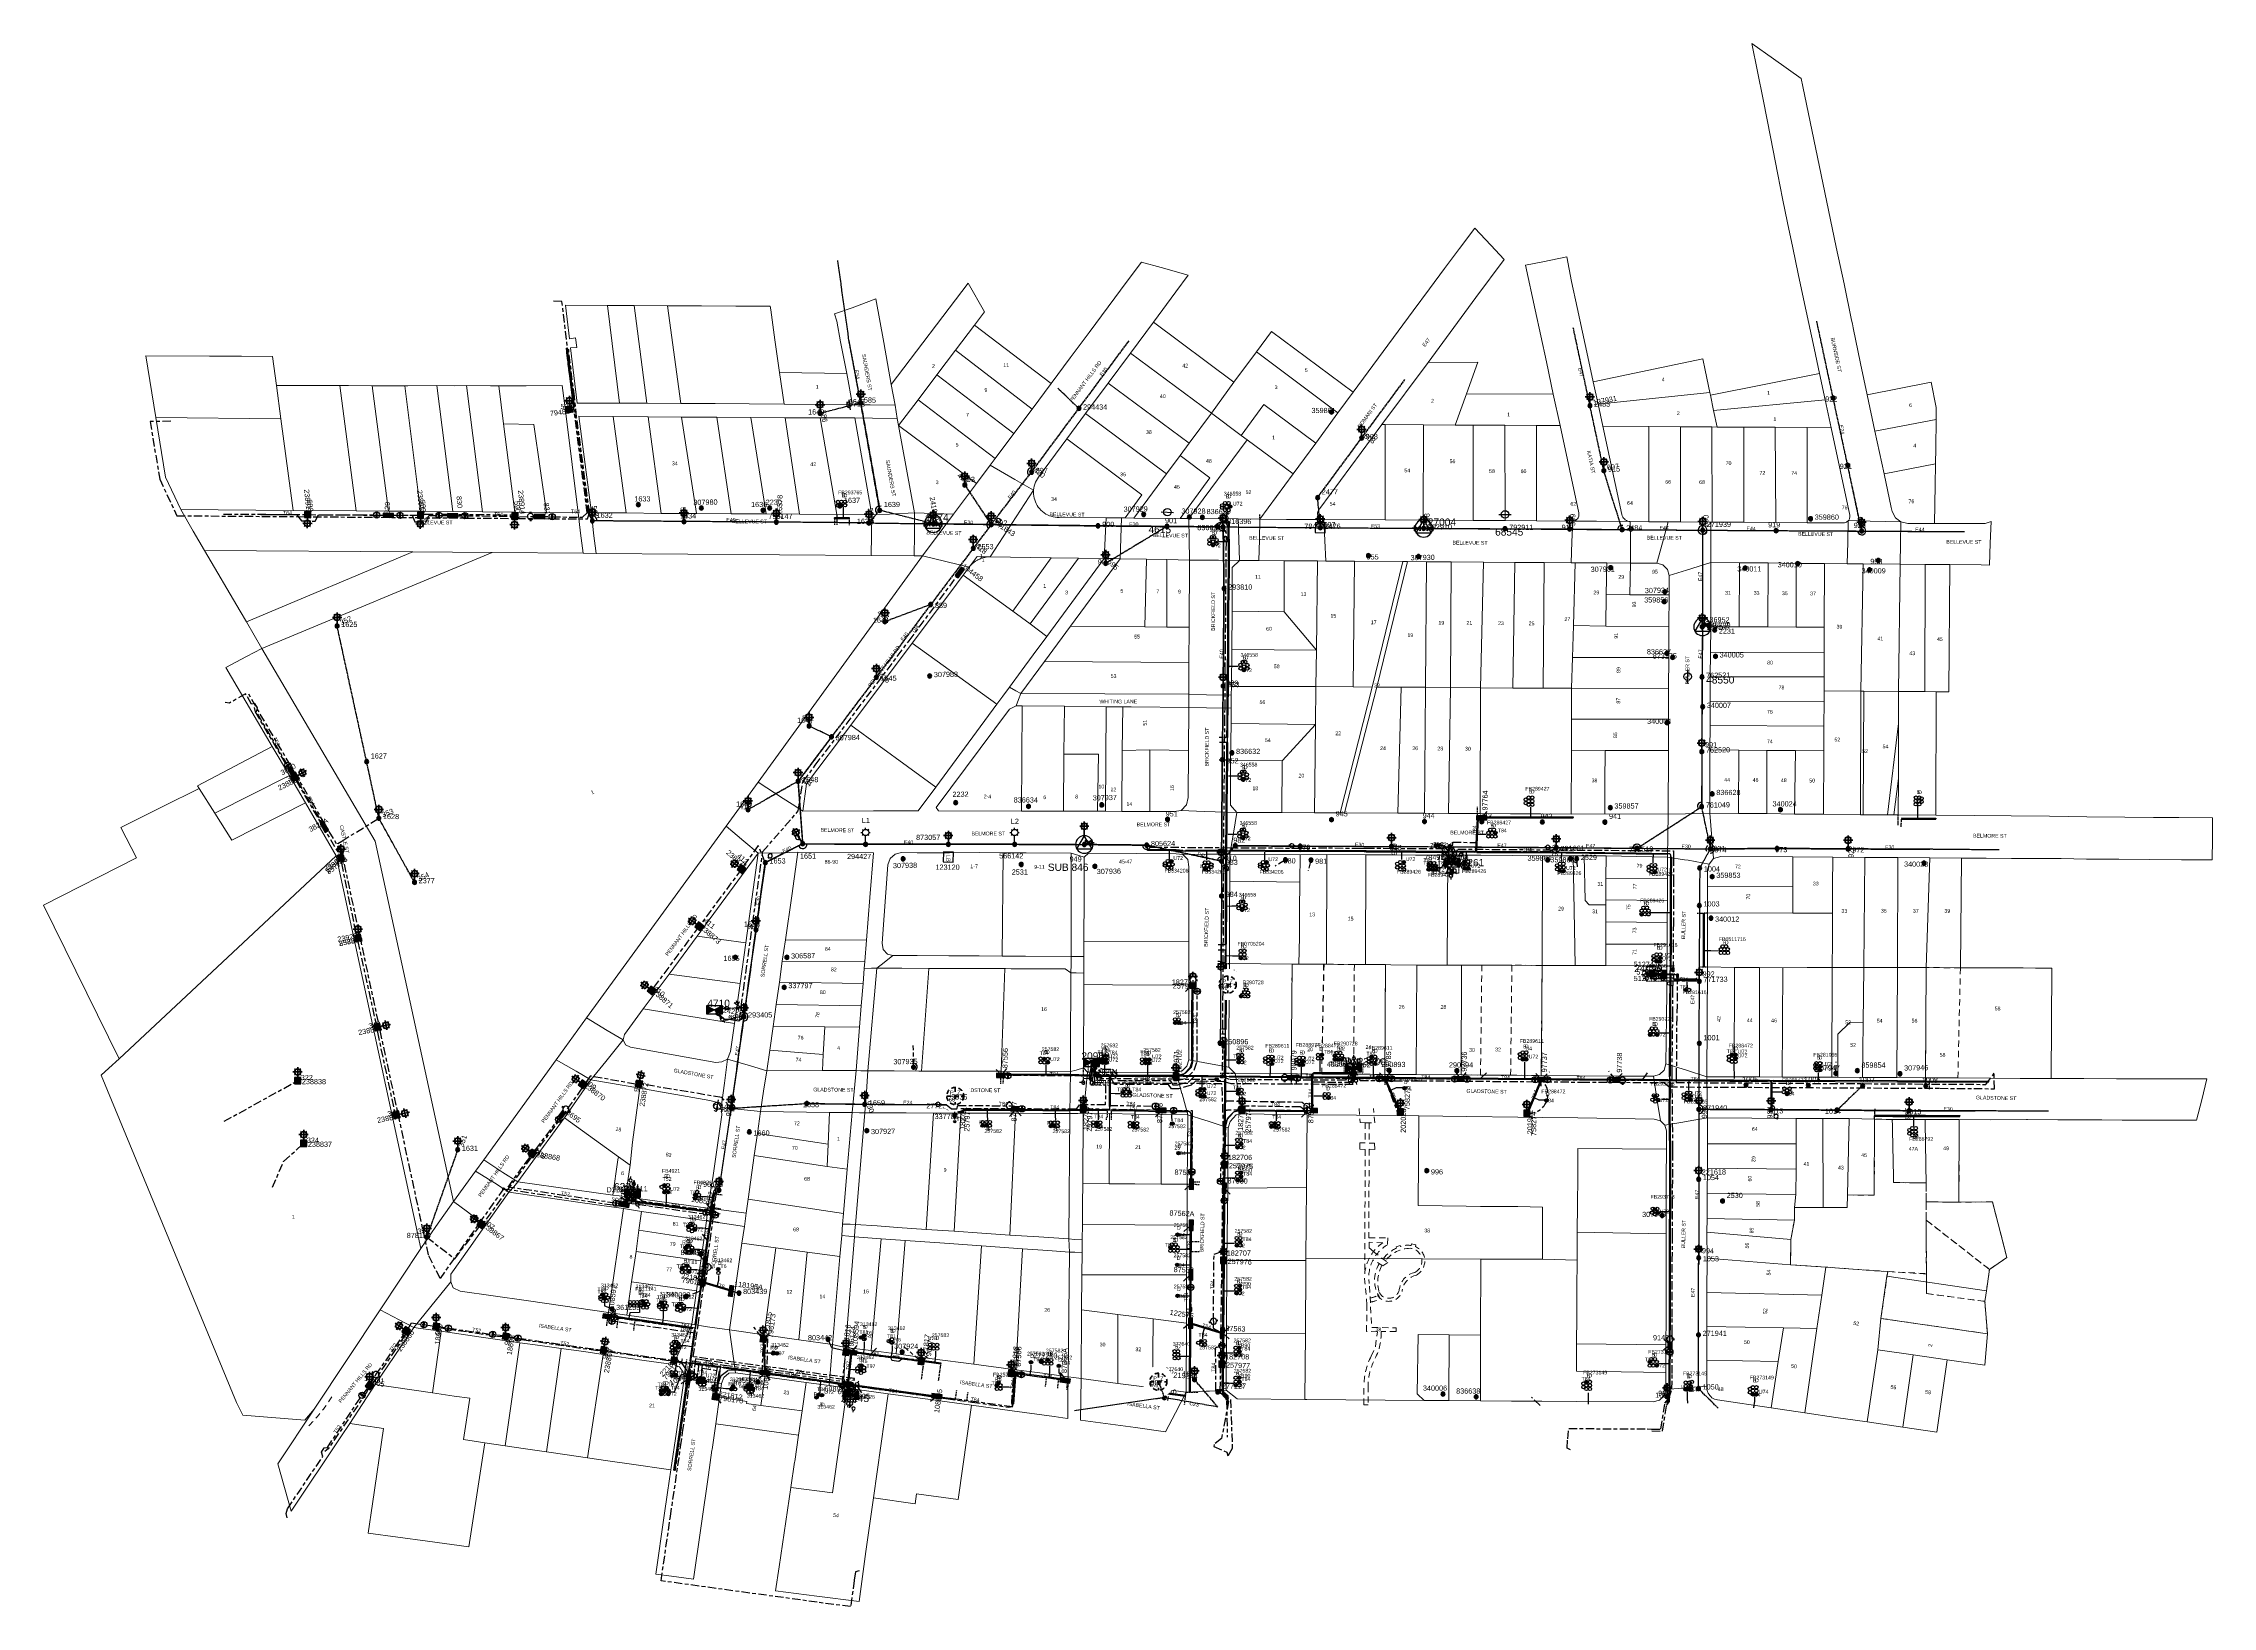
# Model space of a CAD drawing. Header units: metres. Extents: x 315298 to 316343, y 6257802 to 6258556.
import ezdxf
from ezdxf.enums import TextEntityAlignment as Align

# ---------------------------------------------------------------- set-up
doc = ezdxf.new("R2010")
doc.units = ezdxf.units.M
for name, pattern in [('Cable Exist OH', [1, 1, 0]), ('Cable Exist UG', [8.2, 4, -1.2, 1.8, -1.2]), ('Dash', [5, 3, -2]), ('DASHED', [0.75, 0.5, -0.25]), ('HIDDEN', [0.375, 0.25, -0.125]), ('HIDDEN2', [0.1875, 0.125, -0.0625])]:
    doc.linetypes.add(name, pattern=pattern)
doc.layers.get('0').update_dxf_attribs({"color": 6})
for name, color, linetype, lineweight in [('Cadastre Buildings_SP_EXT', 9, 'Continuous', 5), ('Cadastre Developer_SP_EXT', 9, 'Continuous', 5), ('Cadastre Land Parcels_SP_EXT', 9, 'Continuous', 5), ('Cadastre Other Property_SP_EXT', 9, 'HIDDEN', 5), ('Cadastre Roads_SP_EXT', 9, 'Continuous', 5)]:
    doc.layers.add(name, color=color, linetype=linetype, lineweight=lineweight)
for name, color, linetype in [('Duct_SP_EXT', 7, 'Continuous'), ('Equip_HV_EXT', 7, 'Continuous'), ('Equip_LV_EXT', 7, 'Continuous'), ('Equip_SL_EXT', 7, 'Continuous'), ('Equip_SP_HV_EXT', 7, 'Continuous'), ('Equip_SP_LV_EXT', 7, 'Continuous'), ('Equip_SP_SL_EXT', 7, 'Continuous'), ('Equip_SP_SL_NEW', 2, 'Continuous'), ('Mains_HV_EXT', 7, 'Continuous'), ('Mains_LV_EXT', 7, 'Continuous'), ('Mains_LV_SL_EXT', 7, 'Continuous'), ('Mains_SL_EXT', 7, 'Continuous'), ('OH_Details_SP_MISC', 7, 'Continuous'), ('Sub_SP_EXT', 7, 'Continuous'), ('Sub_SP_TR_HV_LV_EXT', 7, 'Continuous'), ('SupportsOH_SP_TR_HV_LV_SL_EXT', 7, 'Continuous'), ('SupportsUG_SP_LV_EXT', 7, 'Continuous'), ('SupportsUG_SP_LV_SL_EXT', 7, 'Continuous'), ('Trench_SP_EXT', 7, 'Continuous')]:
    doc.layers.add(name, color=color, linetype=linetype)
doc.layers.add('UNKNOWN_FEATURES', color=1, linetype='DASHED', plot=False)
doc.styles.add('COLUMN_LABEL', font='arial.ttf')
doc.styles.add('HVSW_LABEL', font='arial.ttf')
doc.styles.add('iecARIAL', font='arial.ttf', dxfattribs={"height": 2})
doc.styles.add('IESYMBOL1', font='isocp.shx')
doc.styles.add('POLE_LABEL', font='arial.ttf')
doc.styles.add('SL_LABEL', font='arial.ttf')
doc.styles.add('SLCP_LABEL', font='arial.ttf', dxfattribs={"height": 3.5})
doc.styles.get("Standard").update_dxf_attribs({"font": 'arial.ttf'})
doc.styles.add('SWITCH_LABEL', font='arial.ttf', dxfattribs={"height": 2.5})

# ---------------------------------------------------------------- blocks, each defined once
blk = doc.blocks.new('SUB_PADMOUNT_EXT')
for points in [[(0, 0), (-3.84, 1.92), (-3.84, -1.92)], [(0, 0), (3.84, 1.92), (3.84, -1.92)]]:
    blk.add_hatch(color=256).paths.add_polyline_path(points)
for p, q in [((3.84, 1.92), (-3.84, -1.92)), ((-3.84, 1.92), (3.84, -1.92))]:
    blk.add_line(p, q)
blk.add_lwpolyline([(-3.84, -1.92), (3.84, -1.92), (3.84, 1.92), (-3.84, 1.92)], close=True)
for tag, height, flags, p in [('STREET_CODE', 0.2, 9, (1.5, 0)), ('ASSET_NUM', 3.5, 8, (2, 2)), ('CONSTRUCTED_VOLTAGE', 0.2, 9, (1.5, -0.2)), ('OPERATING_VOLTAGE', 0.2, 9, (1.5, -0.6)), ('ORIENTATION', 0.2, 9, (1.5, -0.8)), ('OWNED_BY', 0.2, 9, (1.5, -1)), ('OPERATED_BY', 0.2, 9, (1.5, -1.2)), ('SECONDARY_VOLTAGE', 0.2, 9, (1.5, -1.6)), ('STATE', 0.2, 9, (1.5, -1.8)), ('SUBSTATION_TYPE', 0.2, 9, (1.5, -2.2)), ('STREETNAME', 0.2, 9, (1.5, -3)), ('SUBURB', 0.2, 9, (1.5, -3.2)), ('Z', 0.2, 1, (1.5, -3.6)), ('NO_PHASES', 0.2, 9, (1.5, -0.4)), ('MAINTAINED_BY', 0.2, 9, (1.5, -1.4)), ('PARENT', 0.2, 9, (1.5, -2)), ('USAGE', 0.2, 9, (1.5, -2.4)), ('LEGEND', 0.2, 9, (1.5, -2.6)), ('LOCATION', 0.2, 9, (1.5, -2.8)), ('NOTES', 0.2, 9, (1.5, -3.4))]:
    blk.add_attdef(tag, text='', height=height, dxfattribs=dict(flags=flags)).set_placement(p, align=Align.MIDDLE_LEFT)
blk = doc.blocks.new('SUB_POLE_EXT')
blk.add_wipeout([(0, 4.2), (0.4, 4.2), (0.8, 4.1), (1.2, 4), (1.6, 3.9), (2, 3.7), (2.3, 3.5), (2.7, 3.3), (3, 3), (3.3, 2.7), (3.5, 2.3), (3.8, 1.9), (3.9, 1.6), (4, 1.2), (4.2, 0.6), (4.2, 0), (4.2, -0.6), (4.1, -1.1), (3.9, -1.6), (3.6, -2.2), (3.2, -2.7), (3, -3), (2.7, -3.3), (2.4, -3.5), (2, -3.7), (1.6, -3.9), (1.3, -4), (0.8, -4.1), (0.4, -4.2), (0, -4.2), (-0.4, -4.2), (-0.8, -4.1), (-1.2, -4), (-1.6, -3.9), (-2, -3.7), (-2.4, -3.5), (-2.7, -3.3), (-3, -3), (-3.2, -2.7), (-3.5, -2.3), (-3.7, -2), (-3.9, -1.6), (-4, -1.2), (-4.2, -0.8), (-4.2, -0.1), (-4.2, 0.4), (-4.1, 0.8), (-4, 1.3), (-3.9, 1.6), (-3.7, 2), (-3.5, 2.4), (-3.3, 2.7), (-3, 3), (-2.7, 3.3), (-2.3, 3.5), (-2, 3.7), (-1.6, 3.9), (-1.2, 4), (-0.8, 4.2), (-0.4, 4.2)])
blk.add_line((2.2, 0.5), (2.2, 0.5, 0))
blk.add_lwpolyline([(-4.2, 0, 1), (4.2, 0, 1)], format="xyb", close=True)
blk.add_lwpolyline([(2.1, 0.5), (0, 4.2), (-3.7, -2.1), (3.7, -2.1)], close=True)
for tag, height, flags, p in [('STREET_CODE', 0.2, 9, (1.5, 0)), ('ASSET_NUM', 3.5, 8, (2, 2)), ('CONSTRUCTED_VOLTAGE', 0.2, 9, (1.5, -0.2)), ('NO_PHASES', 0.2, 9, (1.5, -0.4)), ('OPERATING_VOLTAGE', 0.2, 9, (1.5, -0.6)), ('OPERATED_BY', 0.2, 9, (1.5, -0.8)), ('MAINTAINED_BY', 0.2, 9, (1.5, -1)), ('ORIENTATION', 0.2, 9, (1.5, -1.2)), ('OWNED_BY', 0.2, 9, (1.5, -1.4)), ('SECONDARY_VOLTAGE', 0.2, 9, (1.5, -1.6)), ('STATE', 0.2, 9, (1.5, -1.8)), ('SUBSTATION_TYPE', 0.2, 9, (1.5, -2)), ('USAGE', 0.2, 9, (1.5, -2.2)), ('LEGEND', 0.2, 9, (1.5, -2.4)), ('LOCATION', 0.2, 9, (1.5, -2.6)), ('STREETNAME', 0.2, 9, (1.5, -2.8)), ('SUBURB', 0.2, 9, (1.5, -3)), ('NOTES', 0.2, 9, (1.5, -3.2)), ('Z', 0.2, 1, (1.5, -3.4))]:
    blk.add_attdef(tag, text='', height=height, dxfattribs=dict(flags=flags)).set_placement(p, align=Align.MIDDLE_LEFT)
blk = doc.blocks.new('COLUMN_EXT')
blk.add_hatch(color=256).paths.add_polyline_path([(-1.5, 1.5), (-1.5, -1.5), (1.5, -1.5), (1.5, 1.5)])
blk.add_lwpolyline([(-1.5, -1.5), (1.5, -1.5), (1.5, 1.5), (-1.5, 1.5)], close=True)
for tag, height, style, flags, p in [('STRUCTURE_PLANT_NUMBER', 0.2, 'POLE_LABEL', 9, (1.8, 0)), ('ASSET_NUM', 2.5, 'COLUMN_LABEL', 8, (2, 2)), ('STREET_CODE', 0.2, 'COLUMN_LABEL', 9, (1.8, -0.2))]:
    blk.add_attdef(tag, text='', height=height, dxfattribs=dict(style=style, flags=flags)).set_placement(p, align=Align.MIDDLE_LEFT)
at = {"flags": 9}
for tag, p in [('COLUMN_TYPE', (1.8, -0.4)), ('OWNED_BY', (1.8, -0.6)), ('STATE', (1.8, -0.8)), ('USAGE', (1.8, -1)), ('LEGEND', (1.8, -1.2)), ('LOCATION', (1.8, -1.4)), ('STREETNAME', (1.8, -1.6)), ('SUBURB', (1.8, -1.8)), ('NOTES', (1.8, -2))]:
    blk.add_attdef(tag, text='', height=0.2, dxfattribs=at).set_placement(p, align=Align.MIDDLE_LEFT)
at = {"flags": 1}
blk.add_attdef('Z', (1.8, -2.4), '', height=0.2, dxfattribs=at)
blk = doc.blocks.new('PILLAR_EXT')
blk.add_hatch(color=256).paths.add_polyline_path([(-2.475, 0.99), (-2.475, -0.99), (2.475, -0.99), (2.475, 0.99)])
blk.add_lwpolyline([(-2.475, -0.99), (2.475, -0.99), (2.475, 0.99), (-2.475, 0.99)], close=True)
for tag, p, flags in [('OWNED_BY', (0, -0.2), 9), ('STATE', (0, -0.4), 9), ('SUPPORT_TYPE', (0, -0.6), 9), ('STREETNAME', (0, -1.8), 9), ('SUBURB', (0, -2), 1), ('USAGE', (0, -0.8), 9), ('LEGEND', (0, -1), 9), ('LOCATION', (0, -1.2), 9), ('NOTES', (0, -1.4), 9), ('PARENT', (0, -1.6), 9)]:
    blk.add_attdef(tag, p, '', height=0.2, dxfattribs=dict(flags=flags))
at = {"style": 'iecARIAL', "flags": 8}
blk.add_attdef('ASSET_NUM', (1.5, 3.5), '', height=2.5, dxfattribs=at)
blk = doc.blocks.new('DUCT_EXT')
blk.add_circle((0, 0.8), 0.8)
at = {"flags": 1}
blk.add_attdef('Z', (0, 0), '', height=0.2, dxfattribs=at)
at = {"flags": 9}
for tag, p in [('DUCT_CODE', (0, 0)), ('XSECT_TYPE', (0, -0.2)), ('FB_REFERENCE', (0, -0.4)), ('STATE', (0, -0.6)), ('NOTES', (0, -0.8))]:
    blk.add_attdef(tag, text='', height=0.2, dxfattribs=at).set_placement(p, align=Align.MIDDLE_LEFT)
blk = doc.blocks.new('LV_OH_LINKS_OPEN_EXT')
for p, q in [((-0.2, 5), (-0.2, 5.5)), ((-0.2, 3), (-0.2, 2.5)), ((0.2, 5), (0.2, 5.5)), ((0.2, 3), (0.2, 2.5))]:
    blk.add_line(p, q)
blk.add_lwpolyline([(0, 3, 1), (0, 5, 1)], format="xyb", close=True)
at = {"flags": 1}
blk.add_attdef('Z', (0, 0), '', height=0.2, dxfattribs=at)
at = {"flags": 9}
for tag, p in [('ACTUAL_STATUS', (0, 0)), ('CONSTRUCTED_VOLTAGE', (0, -0.2)), ('NO_PHASES', (0, -0.4)), ('OPERATING_VOLTAGE', (0, -0.6)), ('ORIENTATION', (0, -0.8)), ('OWNED_BY', (0, -1)), ('STATE', (0, -1.2)), ('SWITCH_TYPE', (0, -1.4)), ('USAGE', (0, -1.6)), ('LEGEND', (0, -1.8)), ('NOTES', (0, -2))]:
    blk.add_attdef(tag, text='', height=0.2, dxfattribs=at).set_placement(p, align=Align.MIDDLE_LEFT)
blk = doc.blocks.new('LV_OH_LINKS_DISTFUSE_EXT')
for p, q in [((0, 0), (0.96, 0)), ((3.84, 0), (4.8, 0))]:
    blk.add_line(p, q)
blk.add_lwpolyline([(3.84, -1.2), (3.84, 1.2), (0.96, -1.2), (0.96, 1.2)], close=True)
at = {"flags": 9}
for tag, p in [('ACTUAL_STATUS', (0, 0)), ('CONSTRUCTED_VOLTAGE', (0, -0.2)), ('OPERATING_VOLTAGE', (0, -0.6)), ('ORIENTATION', (0, -0.8)), ('OWNED_BY', (0, -1)), ('STATE', (0, -1.2)), ('SWITCH_TYPE', (0, -1.4)), ('NO_PHASES', (0, -0.4)), ('USAGE', (0, -1.6)), ('NOTES', (0, -1.8))]:
    blk.add_attdef(tag, text='', height=0.2, dxfattribs=at).set_placement(p, align=Align.MIDDLE_LEFT)
at = {"flags": 1}
blk.add_attdef('Z', (0, 0), '', height=0.2, dxfattribs=at)
blk = doc.blocks.new('SL_LANTERN_EXT')
at = {"lineweight": 40}
for p, q in [((-2.3, 4.2), (2.2, 4.2)), ((-1.5, 5.7), (-1.1, 5.3)), ((-1.5, 2.8), (-1.1, 3.2)), ((0, 2), (0, 6.5)), ((0, 0), (0, 2.7)), ((1.5, 5.7), (1.1, 5.3)), ((1.5, 2.8), (1.1, 3.2))]:
    blk.add_line(p, q, dxfattribs=at)
blk.add_circle((0, 4.2), 1.5, dxfattribs=at)
at = {"style": 'iecARIAL', "flags": 8}
blk.add_attdef('ASSET_NUM', (1.5, 1.5), '', height=2.5, dxfattribs=at)
for tag, p, height, flags in [('CONSTRUCTED_VOLTAGE', (1, -0.7), 0.2, 9), ('CONTROL_TYPE', (1, -0.9), 0.2, 9), ('LANTERN_PURPOSE', (1, -1.1), 0.2, 9), ('LANTERN_TYPE', (1, -1.3), 0.2, 9), ('NO_PHASES', (1, -1.5), 0.2, 9), ('OPERATING_VOLTAGE', (1, -1.7), 0.2, 9), ('ORIENTATION', (1, -1.9), 0.2, 9), ('OWNED_BY', (1, -2.1), 0.2, 9), ('STATE', (1, -2.3), 0.2, 9), ('USAGE', (1, -2.5), 0.2, 9), ('CEXIST', (1, -2.7), 0.2, 9), ('CNEW', (1, -2.9), 0.2, 9), ('CNUMBER', (1, -3.1), 0.2, 9), ('CREMOVE', (1, -3.3), 0.2, 9), ('CREPLACE', (1, -3.5), 0.2, 9), ('LKINGHEIGHT', (1, -3.7), 0.2, 9), ('LBRACKET', (1, -3.9), 0.2, 9), ('LBRACKETVOCAB', (1, -4.1), 0.2, 9), ('LCATEGORY', (1, -4.3), 0.2, 9), ('LCHARGE1', (1, -4.5), 0.2, 9), ('LCHARGE1PERCENT', (1, -4.7), 0.2, 9), ('LCHARGE2', (1, -4.9), 0.2, 9), ('LCHARGE2PERCENT', (1, -5.1), 0.2, 9), ('LCHARGE3', (1, -5.3), 0.2, 9), ('LCHARGE3PERCENT', (1, -5.5), 0.2, 9), ('LEXIST', (1, -5.7), 0.2, 9), ('LLAMP', (1, -5.9), 0.2, 9), ('LLAMPVOCAB', (1, -6.1), 0.2, 9), ('LMAST', (1, -6.3), 0.2, 9), ('LMASTVOCAB', (1, -6.5), 0.2, 9), ('LNEW', (1, -6.7), 0.2, 9), ('LANTNUMBER', (1, -6.9), 0.2, 9), ('LOUTREACH', (1, -7.3), 0.2, 9), ('LOUTREACHVOCAB', (1, -7.5), 0.2, 9), ('LRATECODE', (1, -7.7), 0.2, 9), ('LREMOVE', (1, -7.9), 0.2, 9), ('LREPLACE', (1, -8.1), 0.2, 9), ('LTYPE', (1, -8.3), 0.2, 9), ('LTYPEVOCAB', (1, -8.5), 0.2, 9), ('LEGEND', (1, -8.7), 0.2, 9), ('LOCATION', (1, -8.9), 0.2, 9), ('NOTES', (1, -9.1), 0.2, 9), ('STREETNAME', (1, -9.3), 0.2, 9), ('SUBURB', (1, -9.5), 0.2, 1), ('LNUMBER', (2.2, -3.3), 2.5, 8)]:
    blk.add_attdef(tag, p, '', height=height, dxfattribs=dict(flags=flags))
blk = doc.blocks.new('*U148')
at = {"lineweight": 40}
for p, q in [((-5.3, 4.4), (-1.4, 6.7)), ((-5.3, 6), (-4.8, 5.9)), ((-2.2, 3.6), (-4.5, 7.4)), ((-3.8, 3.5), (-3.7, 4.1)), ((-2.9, 7.5), (-3, 7)), ((0, 0), (-2.6, 4.2)), ((-1.3, 5), (-1.9, 5.2))]:
    blk.add_line(p, q, dxfattribs=at)
blk.add_circle((-3.3, 5.5), 1.5, dxfattribs=at)
at = {"style": 'iecARIAL', "flags": 8}
blk.add_attdef('ASSET_NUM', (1.5, 1.5), '', height=2.5, dxfattribs=at)
for tag, p, height, flags in [('CONSTRUCTED_VOLTAGE', (1, -0.7), 0.2, 9), ('CONTROL_TYPE', (1, -0.9), 0.2, 9), ('LANTERN_PURPOSE', (1, -1.1), 0.2, 9), ('LANTERN_TYPE', (1, -1.3), 0.2, 9), ('NO_PHASES', (1, -1.5), 0.2, 9), ('OPERATING_VOLTAGE', (1, -1.7), 0.2, 9), ('ORIENTATION', (1, -1.9), 0.2, 9), ('OWNED_BY', (1, -2.1), 0.2, 9), ('STATE', (1, -2.3), 0.2, 9), ('USAGE', (1, -2.5), 0.2, 9), ('CEXIST', (1, -2.7), 0.2, 9), ('CNEW', (1, -2.9), 0.2, 9), ('CNUMBER', (1, -3.1), 0.2, 9), ('CREMOVE', (1, -3.3), 0.2, 9), ('CREPLACE', (1, -3.5), 0.2, 9), ('LKINGHEIGHT', (1, -3.7), 0.2, 9), ('LBRACKET', (1, -3.9), 0.2, 9), ('LBRACKETVOCAB', (1, -4.1), 0.2, 9), ('LCATEGORY', (1, -4.3), 0.2, 9), ('LCHARGE1', (1, -4.5), 0.2, 9), ('LCHARGE1PERCENT', (1, -4.7), 0.2, 9), ('LCHARGE2', (1, -4.9), 0.2, 9), ('LCHARGE2PERCENT', (1, -5.1), 0.2, 9), ('LCHARGE3', (1, -5.3), 0.2, 9), ('LCHARGE3PERCENT', (1, -5.5), 0.2, 9), ('LEXIST', (1, -5.7), 0.2, 9), ('LLAMP', (1, -5.9), 0.2, 9), ('LLAMPVOCAB', (1, -6.1), 0.2, 9), ('LMAST', (1, -6.3), 0.2, 9), ('LMASTVOCAB', (1, -6.5), 0.2, 9), ('LNEW', (1, -6.7), 0.2, 9), ('LANTNUMBER', (1, -6.9), 0.2, 9), ('LOUTREACH', (1, -7.3), 0.2, 9), ('LOUTREACHVOCAB', (1, -7.5), 0.2, 9), ('LRATECODE', (1, -7.7), 0.2, 9), ('LREMOVE', (1, -7.9), 0.2, 9), ('LREPLACE', (1, -8.1), 0.2, 9), ('LTYPE', (1, -8.3), 0.2, 9), ('LTYPEVOCAB', (1, -8.5), 0.2, 9), ('LEGEND', (1, -8.7), 0.2, 9), ('LOCATION', (1, -8.9), 0.2, 9), ('NOTES', (1, -9.1), 0.2, 9), ('STREETNAME', (1, -9.3), 0.2, 9), ('SUBURB', (1, -9.5), 0.2, 1), ('LNUMBER', (2.2, -3.3), 2.5, 8)]:
    blk.add_attdef(tag, p, '', height=height, dxfattribs=dict(flags=flags))
blk = doc.blocks.new('*U147')
at = {"lineweight": 40}
for p, q in [((0, 6.6), (0, 11.1)), ((-2.2, 8.8), (2.2, 8.8)), ((-1.5, 10.3), (-1.1, 9.9)), ((-1.5, 7.4), (-1.1, 7.8)), ((0, 0), (0, 7.3)), ((1.5, 10.3), (1.1, 9.9)), ((1.5, 7.4), (1.1, 7.8))]:
    blk.add_line(p, q, dxfattribs=at)
blk.add_circle((0, 8.8), 1.5, dxfattribs=at)
at = {"style": 'iecARIAL', "flags": 8}
blk.add_attdef('ASSET_NUM', (1.5, 1.5), '', height=2.5, dxfattribs=at)
for tag, p, height, flags in [('CONSTRUCTED_VOLTAGE', (1, -0.7), 0.2, 9), ('CONTROL_TYPE', (1, -0.9), 0.2, 9), ('LANTERN_PURPOSE', (1, -1.1), 0.2, 9), ('LANTERN_TYPE', (1, -1.3), 0.2, 9), ('NO_PHASES', (1, -1.5), 0.2, 9), ('OPERATING_VOLTAGE', (1, -1.7), 0.2, 9), ('ORIENTATION', (1, -1.9), 0.2, 9), ('OWNED_BY', (1, -2.1), 0.2, 9), ('STATE', (1, -2.3), 0.2, 9), ('USAGE', (1, -2.5), 0.2, 9), ('CEXIST', (1, -2.7), 0.2, 9), ('CNEW', (1, -2.9), 0.2, 9), ('CNUMBER', (1, -3.1), 0.2, 9), ('CREMOVE', (1, -3.3), 0.2, 9), ('CREPLACE', (1, -3.5), 0.2, 9), ('LKINGHEIGHT', (1, -3.7), 0.2, 9), ('LBRACKET', (1, -3.9), 0.2, 9), ('LBRACKETVOCAB', (1, -4.1), 0.2, 9), ('LCATEGORY', (1, -4.3), 0.2, 9), ('LCHARGE1', (1, -4.5), 0.2, 9), ('LCHARGE1PERCENT', (1, -4.7), 0.2, 9), ('LCHARGE2', (1, -4.9), 0.2, 9), ('LCHARGE2PERCENT', (1, -5.1), 0.2, 9), ('LCHARGE3', (1, -5.3), 0.2, 9), ('LCHARGE3PERCENT', (1, -5.5), 0.2, 9), ('LEXIST', (1, -5.7), 0.2, 9), ('LLAMP', (1, -5.9), 0.2, 9), ('LLAMPVOCAB', (1, -6.1), 0.2, 9), ('LMAST', (1, -6.3), 0.2, 9), ('LMASTVOCAB', (1, -6.5), 0.2, 9), ('LNEW', (1, -6.7), 0.2, 9), ('LANTNUMBER', (1, -6.9), 0.2, 9), ('LOUTREACH', (1, -7.3), 0.2, 9), ('LOUTREACHVOCAB', (1, -7.5), 0.2, 9), ('LRATECODE', (1, -7.7), 0.2, 9), ('LREMOVE', (1, -7.9), 0.2, 9), ('LREPLACE', (1, -8.1), 0.2, 9), ('LTYPE', (1, -8.3), 0.2, 9), ('LTYPEVOCAB', (1, -8.5), 0.2, 9), ('LEGEND', (1, -8.7), 0.2, 9), ('LOCATION', (1, -8.9), 0.2, 9), ('NOTES', (1, -9.1), 0.2, 9), ('STREETNAME', (1, -9.3), 0.2, 9), ('SUBURB', (1, -9.5), 0.2, 1), ('LNUMBER', (2.2, -3.3), 2.5, 8)]:
    blk.add_attdef(tag, p, '', height=height, dxfattribs=dict(flags=flags))
blk = doc.blocks.new('POLE_EXT')
blk.add_hatch(color=256).paths.add_polyline_path([(-1, 0, 1), (1, 0, 1)])
blk.add_lwpolyline([(-1, 0, 1), (1, 0, 1)], format="xyb", close=True)
for tag, height, flags, p in [('pNumber', 2.5, 8, (-17.8, 2.1)), ('OWNED_BY', 0.2, 9, (1.4, -0.4)), ('PARENT', 0.2, 9, (1.4, -0.6)), ('SPECIAL_USE', 0.2, 9, (1.4, -0.8)), ('STATE', 0.2, 9, (1.4, -1)), ('USAGE', 0.2, 9, (1.4, -1.2)), ('cLV', 0.2, 9, (1.4, -1.4)), ('hDepth', 0.2, 9, (1.4, -1.6)), ('hDia', 0.2, 9, (1.4, -1.8)), ('cHV', 0.2, 9, (1.4, -2)), ('LBRACKET', 0.2, 9, (1.4, -2.2)), ('LExisting', 0.2, 9, (1.4, -2.4)), ('LANTNUMBER', 0.2, 9, (1.4, -2.6)), ('LOther', 0.2, 9, (1.4, -2.8)), ('LRemove', 0.2, 9, (1.4, -3)), ('LEGEND', 0.2, 9, (1.4, -3.2)), ('cLinedev', 0.2, 9, (1.4, -3.4)), ('LOCATION', 0.2, 9, (1.4, -3.6)), ('pExisting', 0.2, 9, (1.4, -3.8)), ('PFNUMBER', 0.2, 9, (1.4, -4)), ('NEWPFNUMBER', 0.2, 9, (1.4, -4.2)), ('pFooting', 0.2, 9, (1.4, -4.4)), ('pNew', 0.2, 9, (1.4, -4.6)), ('pRelocate', 0.2, 9, (1.4, -5)), ('pRemove', 0.2, 9, (1.4, -5.2)), ('pReplace', 0.2, 9, (1.4, -5.4)), ('pStay', 0.2, 9, (1.4, -5.6)), ('pType', 0.2, 9, (1.4, -5.8)), ('cspan', 0.2, 9, (1.4, -6)), ('STREETNAME', 0.2, 9, (1.4, -6.2)), ('SUBURB', 0.2, 9, (1.4, -6.4)), ('NOTES', 0.2, 9, (1.4, -6.6)), ('MAINTAINED_BY', 0.2, 9, (1.4, -6.8)), ('OPERATED_BY', 0.2, 9, (1.4, -7))]:
    blk.add_attdef(tag, text='', height=height, dxfattribs=dict(flags=flags)).set_placement(p, align=Align.MIDDLE_LEFT)
at = {"style": 'POLE_LABEL'}
for tag, height, flags, p in [('STRUCTURE_PLANT_NUMBER', 0.2, 9, (1.4, 0)), ('ASSET_NUM', 2.5, 8, (2, 2)), ('STREET_CODE', 0.2, 9, (1.4, -0.2))]:
    blk.add_attdef(tag, text='', height=height, dxfattribs=dict(at, flags=flags)).set_placement(p, align=Align.MIDDLE_LEFT)
at = {"flags": 1}
blk.add_attdef('Z', (1.4, -7.3), '', height=0.2, dxfattribs=at)
blk = doc.blocks.new('HV_STJ_EXT')
h = blk.add_hatch(color=256)
edge = h.paths.add_edge_path()
edge.add_ellipse((-0.6, 0.1), major_axis=(0.226, 0.226), ratio=1, start_angle=45, end_angle=135)
edge.add_line((-0.9, 0.1), (-0.9, -0.1))
edge.add_ellipse((-0.6, -0.1), major_axis=(0.226, 0.226), ratio=1, start_angle=135, end_angle=225)
edge.add_line((-0.6, -0.5), (0.6, -0.5))
edge.add_ellipse((0.6, -0.1), major_axis=(-0.226, 0.226), ratio=1, start_angle=135, end_angle=225)
edge.add_line((0.9, -0.1), (0.9, 0.1))
edge.add_ellipse((0.6, 0.1), major_axis=(-0.226, 0.226), ratio=1, start_angle=225, end_angle=315)
edge.add_line((0.6, 0.5), (-0.6, 0.5))
blk.add_lwpolyline([(-0.9, 0.1), (-0.9, -0.1, 0.414214), (-0.6, -0.5), (0.6, -0.5, 0.414214), (0.9, -0.1), (0.9, 0.1, 0.414214), (0.6, 0.5), (-0.6, 0.5, 0.414214)], format="xyb", close=True)
for tag, flags, p in [('ORIENTATION', 9, (1.5, 0)), ('USAGE', 9, (1.5, -0.2)), ('LEGEND', 9, (1.5, -0.4)), ('NOTES', 9, (1.5, -0.6)), ('Z', 1, (1.5, -0.8))]:
    blk.add_attdef(tag, text='', height=0.2, dxfattribs=dict(flags=flags)).set_placement(p, align=Align.MIDDLE_LEFT)
blk = doc.blocks.new('LV_STJ_EXT')
h = blk.add_hatch(color=256)
edge = h.paths.add_edge_path()
edge.add_ellipse((-0.6, 0.1), major_axis=(0.226, 0.226), ratio=1, start_angle=45, end_angle=135)
edge.add_line((-0.9, 0.1), (-0.9, -0.1))
edge.add_ellipse((-0.6, -0.1), major_axis=(0.226, 0.226), ratio=1, start_angle=135, end_angle=225)
edge.add_line((-0.6, -0.5), (0.6, -0.5))
edge.add_ellipse((0.6, -0.1), major_axis=(-0.226, 0.226), ratio=1, start_angle=135, end_angle=225)
edge.add_line((0.9, -0.1), (0.9, 0.1))
edge.add_ellipse((0.6, 0.1), major_axis=(-0.226, 0.226), ratio=1, start_angle=225, end_angle=315)
edge.add_line((0.6, 0.5), (-0.6, 0.5))
blk.add_lwpolyline([(-0.9, 0.1), (-0.9, -0.1, 0.414214), (-0.6, -0.5), (0.6, -0.5, 0.414214), (0.9, -0.1), (0.9, 0.1, 0.414214), (0.6, 0.5), (-0.6, 0.5, 0.414214)], format="xyb", close=True)
at = {"flags": 1}
blk.add_attdef('Z', (0, 0), '', height=0.2, dxfattribs=at)
at = {"flags": 9}
for tag, p in [('ORIENTATION', (0, 0)), ('USAGE', (0, -0.2)), ('LEGEND', (0, -0.4)), ('NOTES', (0, -0.6))]:
    blk.add_attdef(tag, text='', height=0.2, dxfattribs=at).set_placement(p, align=Align.MIDDLE_LEFT)
blk = doc.blocks.new('LV_UG_LINKS_CLOSED_EXT')
blk.add_wipeout([(-1.1, 1.1), (-1.2, 0.9), (-1.3, 0.8), (-1.4, 0.6), (-1.4, 0.4), (-1.5, 0.2), (-1.5, 0), (-1.5, -0.1), (-1.5, -0.3), (-1.4, -0.5), (-1.3, -0.7), (-1.2, -0.8), (-1.1, -1), (-1, -1.1), (-0.8, -1.2), (-0.7, -1.3), (-0.5, -1.4), (-0.3, -1.5), (-0.1, -1.5), (0, -1.5), (0.2, -1.5), (0.4, -1.4), (0.6, -1.4), (0.8, -1.3), (0.9, -1.2), (1.1, -1.1), (1.2, -0.9), (1.3, -0.8), (1.4, -0.6), (1.4, -0.4), (1.5, -0.2), (1.5, 0), (1.5, 0.1), (1.5, 0.3), (1.4, 0.5), (1.3, 0.7), (1.2, 0.8), (1.1, 1), (1, 1.1), (0.8, 1.2), (0.7, 1.3), (0.5, 1.4), (0.3, 1.5), (0.1, 1.5), (0, 1.5), (-0.2, 1.5), (-0.4, 1.4), (-0.6, 1.4), (-0.8, 1.3), (-0.9, 1.2)])
for p, q in [((-0.2, -1.5), (-0.2, 1.5)), ((0.2, -1.5), (0.2, 1.5))]:
    blk.add_line(p, q)
blk.add_circle((0, 0), 1.5)
at = {"flags": 1}
blk.add_attdef('Z', (0, 0), '', height=0.2, dxfattribs=at)
at = {"flags": 9}
for tag, p in [('ACTUAL_STATUS', (0, 0)), ('CONSTRUCTED_VOLTAGE', (0, -0.2)), ('NO_PHASES', (0, -0.4)), ('OPERATING_VOLTAGE', (0, -0.6)), ('ORIENTATION', (0, -0.8)), ('STATE', (0, -1)), ('SWITCH_TYPE', (0, -1.2)), ('USAGE', (0, -1.4)), ('NOTES', (0, -1.6))]:
    blk.add_attdef(tag, text='', height=0.2, dxfattribs=at).set_placement(p, align=Align.MIDDLE_LEFT)
blk = doc.blocks.new('LV_UG_LINKS_OPEN_EXT')
for p, q in [((-0.2, 1.5), (-0.2, 2.2)), ((0.2, 1.5), (0.2, 2.2)), ((-0.2, -1.5), (-0.2, -2.2)), ((0.2, -1.5), (0.2, -2.2))]:
    blk.add_line(p, q)
at = {"flags": 1}
blk.add_attdef('Z', (0, 0), '', height=0.2, dxfattribs=at)
at = {"flags": 9}
for tag, p in [('ACTUAL_STATUS', (0, 0)), ('CONSTRUCTED_VOLTAGE', (0, -0.2)), ('NO_PHASES', (0, -0.4)), ('OPERATING_VOLTAGE', (0, -0.6)), ('ORIENTATION', (0, -0.8)), ('STATE', (0, -1)), ('SWITCH_TYPE', (0, -1.2)), ('USAGE', (0, -1.4)), ('NOTES', (0, -1.6))]:
    blk.add_attdef(tag, text='', height=0.2, dxfattribs=at).set_placement(p, align=Align.MIDDLE_LEFT)
blk.add_wipeout([(-0.2, 1.5), (-0.4, 1.4), (-0.6, 1.4), (-0.8, 1.3), (-0.9, 1.2), (-1.1, 1), (-1.2, 0.9), (-1.3, 0.7), (-1.4, 0.6), (-1.4, 0.4), (-1.5, 0.2), (-1.5, 0), (-1.5, -0.2), (-1.5, -0.3), (-1.4, -0.5), (-1.3, -0.7), (-1.2, -0.9), (-1.1, -1), (-1, -1.1), (-0.8, -1.2), (-0.7, -1.3), (-0.5, -1.4), (-0.3, -1.5), (-0.1, -1.5), (0.1, -1.5), (0.2, -1.5), (0.4, -1.4), (0.6, -1.4), (0.8, -1.3), (0.9, -1.2), (1.1, -1), (1.2, -0.9), (1.3, -0.7), (1.4, -0.6), (1.4, -0.4), (1.5, -0.2), (1.5, 0), (1.5, 0.2), (1.5, 0.3), (1.4, 0.5), (1.3, 0.7), (1.2, 0.9), (1.1, 1), (1, 1.1), (0.8, 1.2), (0.7, 1.3), (0.5, 1.4), (0.3, 1.5), (0.1, 1.5), (-0.1, 1.5)])
blk.add_lwpolyline([(0, -1.5, 1), (0, 1.5, 1)], format="xyb", close=True)
blk = doc.blocks.new('LV_UG_DFUSE_CLOSED_EXT')
for points in [[(1, 0), (0, 0)], [(5, -0.7), (2.2, 0.7)], [(5, 0.7), (2.2, -0.7)], [(6.2, 0), (7.2, 0)]]:
    blk.add_lwpolyline(points)
for centre in [(1.8, 0), (5.4, 0)]:
    blk.add_circle(centre, 0.8)
at = {"flags": 1}
blk.add_attdef('Z', (0, 0), '', height=0.2, dxfattribs=at)
at = {"flags": 9}
for tag, p in [('ACTUAL_STATUS', (0, 0)), ('CONSTRUCTED_VOLTAGE', (0, -0.2)), ('NO_PHASES', (0, -0.4)), ('OPERATING_VOLTAGE', (0, -0.6)), ('ORIENTATION', (0, -0.8)), ('STATE', (0, -1)), ('SWITCH_TYPE', (0, -1.2)), ('USAGE', (0, -1.4)), ('NOTES', (0, -1.6))]:
    blk.add_attdef(tag, text='', height=0.2, dxfattribs=at).set_placement(p, align=Align.MIDDLE_LEFT)
blk = doc.blocks.new('LV_UG_DFUSE_OPEN_EXT')
for points in [[(1, 0), (0, 0)], [(6.2, 0), (7.2, 0)]]:
    blk.add_lwpolyline(points)
for centre in [(1.8, 0), (5.4, 0)]:
    blk.add_circle(centre, 0.8)
at = {"flags": 1}
blk.add_attdef('Z', (0, 0), '', height=0.2, dxfattribs=at)
at = {"flags": 9}
for tag, p in [('ACTUAL_STATUS', (0, 0)), ('CONSTRUCTED_VOLTAGE', (0, -0.2)), ('NO_PHASES', (0, -0.4)), ('OPERATING_VOLTAGE', (0, -0.6)), ('ORIENTATION', (0, -0.8)), ('STATE', (0, -1)), ('SWITCH_TYPE', (0, -1.2)), ('USAGE', (0, -1.4)), ('NOTES', (0, -1.6))]:
    blk.add_attdef(tag, text='', height=0.2, dxfattribs=at).set_placement(p, align=Align.MIDDLE_LEFT)
blk = doc.blocks.new('HV_DOF_CLOSED_EXT')
for p, q in [((0, 7.9), (0, 6.94)), ((0, 4.06), (0, 3.1))]:
    blk.add_line(p, q)
blk.add_lwpolyline([(-1.2, 4.06), (1.2, 4.06), (-1.2, 6.94), (1.2, 6.94)], close=True)
for tag, height, flags, p in [('STREET_CODE', 0.2, 9, (1.5, 0)), ('ASSET_NUM', 2.5, 8, (2, 2)), ('ACTUAL_STATUS', 0.2, 9, (1.5, -0.2)), ('CONSTRUCTED_VOLTAGE', 0.2, 9, (1.5, -0.4)), ('OPERATING_VOLTAGE', 0.2, 9, (1.5, -0.8)), ('ORIENTATION', 0.2, 9, (1.5, -1)), ('OWNED_BY', 0.2, 9, (1.5, -1.2)), ('OPERATED_BY', 0.2, 9, (1.5, -1.4)), ('STATE', 0.2, 9, (1.5, -1.8)), ('SWITCH_TYPE', 0.2, 9, (1.5, -2)), ('STREETNAME', 0.2, 9, (1.5, -2.8)), ('SUBURB', 0.2, 9, (1.5, -3)), ('Z', 0.2, 1, (1.5, -3.6)), ('NO_PHASES', 0.2, 9, (1.5, -0.6)), ('MAINTAINED_BY', 0.2, 9, (1.5, -1.6)), ('USAGE', 0.2, 9, (1.5, -2.2)), ('LEGEND', 0.2, 9, (1.5, -2.4)), ('LOCATION', 0.2, 9, (1.5, -2.6)), ('NOTES', 0.2, 9, (1.5, -3.2)), ('LABEL_ALIGNMENT', 0.2, 9, (1.5, -3.4))]:
    blk.add_attdef(tag, text='', height=height, dxfattribs=dict(flags=flags)).set_placement(p, align=Align.MIDDLE_LEFT)
blk = doc.blocks.new('SWG_HOLEC_SU_EXT')
blk.add_line((1.8, -2), (5.8, -2))
for points in [[(1, 0), (0, 0)], [(6.6, 0), (7.6, 0)]]:
    blk.add_lwpolyline(points)
for points in [[(1.8, -0.8, 1), (1.8, 0.8, 1)], [(5.8, -0.8, 1), (5.8, 0.8, 1)]]:
    blk.add_lwpolyline(points, format="xyb", close=True)
at = {"style": 'SWITCH_LABEL', "flags": 8}
blk.add_attdef('ASSET_NUM', text='', height=2.5, rotation=179.9544, dxfattribs=at).set_placement((-2.4, 0), align=Align.MIDDLE_LEFT)
at = {"flags": 1}
blk.add_attdef('Z', (0, 0), '', height=0.2, dxfattribs=at)
at = {"style": 'SWITCH_LABEL', "flags": 9}
blk.add_attdef('STREET_CODE', text='', height=0.2, dxfattribs=at).set_placement((0, -0.2), align=Align.MIDDLE_LEFT)
at = {"flags": 9}
for tag, p in [('ACTUAL_STATUS', (0, -0.4)), ('CONSTRUCTED_VOLTAGE', (0, -0.6)), ('NO_PHASES', (0, -0.8)), ('OPERATING_VOLTAGE', (0, -1)), ('ORIENTATION', (0, -1.2)), ('OWNED_BY', (0, -1.4)), ('PARENT', (0, -1.6)), ('STATE', (0, -1.8)), ('SWITCH_TYPE', (0, -2)), ('USAGE', (0, -2.2)), ('LOCATION', (0, -2.4)), ('STREETNAME', (0, -2.6)), ('SUBURB', (0, -2.8)), ('NOTES', (0, -3))]:
    blk.add_attdef(tag, text='', height=0.2, dxfattribs=at).set_placement(p, align=Align.MIDDLE_LEFT)
blk = doc.blocks.new('HV_ABS_CLOSED_EXT')
blk.add_line((-3, 6.9), (3, 6.9))
blk.add_circle((0, 6.9), 1.8)
at = {"flags": 1}
blk.add_attdef('Z', (0, 0), '', height=0.2, dxfattribs=at)
at = {"style": 'HVSW_LABEL'}
for tag, height, flags, p in [('ASSET_NUM', 3.5, 8, (2, 2)), ('STREET_CODE', 0.2, 9, (0, -0.2))]:
    blk.add_attdef(tag, text='', height=height, dxfattribs=dict(at, flags=flags)).set_placement(p, align=Align.MIDDLE_LEFT)
at = {"flags": 9}
for tag, p in [('ACTUAL_STATUS', (0, -0.4)), ('CONSTRUCTED_VOLTAGE', (0, -0.6)), ('NO_PHASES', (0, -0.8)), ('OPERATING_VOLTAGE', (0, -1)), ('ORIENTATION', (0, -1.2)), ('OWNED_BY', (0, -1.4)), ('STATE', (0, -1.6)), ('SWITCH_TYPE', (0, -1.8)), ('USAGE', (0, -2)), ('LEGEND', (0, -2.2)), ('LOCATION', (0, -2.4)), ('STREETNAME', (0, -2.6)), ('SUBURB', (0, -2.8)), ('NOTES', (0, -3))]:
    blk.add_attdef(tag, text='', height=0.2, dxfattribs=at).set_placement(p, align=Align.MIDDLE_LEFT)
blk = doc.blocks.new('HV_USL_CLOSED_EXT')
blk.add_line((2.4, 5.5), (-2.4, 5.5))
blk.add_lwpolyline([(1.4, 5.5, 0.414214), (0, 6.9, 0.414214), (-1.4, 5.5)], format="xyb")
for tag, height, flags, p in [('STREET_CODE', 0.2, 9, (1.5, 0)), ('ASSET_NUM', 2.5, 8, (2, 2)), ('ACTUAL_STATUS', 0.2, 9, (1.5, -0.2)), ('CONSTRUCTED_VOLTAGE', 0.2, 9, (1.5, -0.4)), ('NO_PHASES', 0.2, 9, (1.5, -0.6)), ('OPERATING_VOLTAGE', 0.2, 9, (1.5, -0.8)), ('ORIENTATION', 0.2, 9, (1.5, -1)), ('OWNED_BY', 0.2, 9, (1.5, -1.2)), ('OPERATED_BY', 0.2, 9, (1.5, -1.4)), ('MAINTAINED_BY', 0.2, 9, (1.5, -1.6)), ('STATE', 0.2, 9, (1.5, -1.8)), ('SWITCH_TYPE', 0.2, 9, (1.5, -2)), ('USAGE', 0.2, 9, (1.5, -2.2)), ('LEGEND', 0.2, 9, (1.5, -2.4)), ('LOCATION', 0.2, 9, (1.5, -2.6)), ('STREETNAME', 0.2, 9, (1.5, -2.8)), ('SUBURB', 0.2, 9, (1.5, -3)), ('NOTES', 0.2, 9, (1.5, -3.2)), ('LABEL_ALIGNMENT', 0.2, 9, (1.5, -3.4)), ('Z', 0.2, 1, (1.5, -3.6))]:
    blk.add_attdef(tag, text='', height=height, dxfattribs=dict(flags=flags)).set_placement(p, align=Align.MIDDLE_LEFT)
blk = doc.blocks.new('SWG_HOLEC_SU_NO_EXT')
blk.add_line((1.8, -2), (5.8, -2))
for points in [[(1, 0), (0, 0)], [(6.6, 0), (7.6, 0)]]:
    blk.add_lwpolyline(points)
for points in [[(1.8, -0.8, 1), (1.8, 0.8, 1)], [(5.8, -0.8, 1), (5.8, 0.8, 1)]]:
    blk.add_lwpolyline(points, format="xyb", close=True)
at = {"insert": (5.3, -3.6), "char_height": 1.4, "width": 3.886, "attachment_point": 1, "rotation": 180}
blk.add_mtext('{\\fArial|b0|i0|c0|p34;N/O}', dxfattribs=at)
at = {"style": 'SWITCH_LABEL', "flags": 8}
blk.add_attdef('ASSET_NUM', text='', height=2.5, rotation=179.9544, dxfattribs=at).set_placement((-2.4, 0), align=Align.MIDDLE_LEFT)
at = {"flags": 1}
blk.add_attdef('Z', (0, 0), '', height=0.2, dxfattribs=at)
at = {"style": 'SWITCH_LABEL', "flags": 9}
blk.add_attdef('STREET_CODE', text='', height=0.2, dxfattribs=at).set_placement((0, -0.2), align=Align.MIDDLE_LEFT)
at = {"flags": 9}
for tag, p in [('ACTUAL_STATUS', (0, -0.4)), ('CONSTRUCTED_VOLTAGE', (0, -0.6)), ('NO_PHASES', (0, -0.8)), ('OPERATING_VOLTAGE', (0, -1)), ('ORIENTATION', (0, -1.2)), ('OWNED_BY', (0, -1.4)), ('PARENT', (0, -1.6)), ('STATE', (0, -1.8)), ('SWITCH_TYPE', (0, -2)), ('USAGE', (0, -2.2)), ('LOCATION', (0, -2.4)), ('STREETNAME', (0, -2.6)), ('SUBURB', (0, -2.8)), ('NOTES', (0, -3))]:
    blk.add_attdef(tag, text='', height=0.2, dxfattribs=at).set_placement(p, align=Align.MIDDLE_LEFT)
blk = doc.blocks.new('HV_LOAD_BREAK_EXT')
blk.add_lwpolyline([(-2.4, -2.4), (2.4, -2.4), (2.4, 2.4), (-2.4, 2.4)], close=True)
at = {"insert": (-1.1, 1), "char_height": 2, "width": 2.963, "attachment_point": 1}
blk.add_mtext('{\\Fisocp|c0;LB}', dxfattribs=at)
for tag, height, flags, p in [('STREET_CODE', 0.2, 9, (1.5, 0)), ('ASSET_NUM', 2.5, 8, (2, 2)), ('ACTUAL_STATUS', 0.2, 9, (1.5, -0.2)), ('CONSTRUCTED_VOLTAGE', 0.2, 9, (1.5, -0.4)), ('NO_PHASES', 0.2, 9, (1.5, -0.6)), ('OPERATING_VOLTAGE', 0.2, 9, (1.5, -0.8)), ('ORIENTATION', 0.2, 9, (1.5, -1)), ('OWNED_BY', 0.2, 9, (1.5, -1.2)), ('OPERATED_BY', 0.2, 9, (1.5, -1.4)), ('MAINTAINED_BY', 0.2, 9, (1.5, -1.6)), ('STATE', 0.2, 9, (1.5, -1.8)), ('SWITCH_TYPE', 0.2, 9, (1.5, -2)), ('USAGE', 0.2, 9, (1.5, -2.2)), ('LEGEND', 0.2, 9, (1.5, -2.4)), ('LOCATION', 0.2, 9, (1.5, -2.6)), ('STREETNAME', 0.2, 9, (1.5, -2.8)), ('SUBURB', 0.2, 9, (1.5, -3)), ('NOTES', 0.2, 9, (1.5, -3.2)), ('LABEL_ALIGNMENT', 0.2, 9, (1.5, -3.4)), ('Z', 0.2, 1, (1.5, -3.6))]:
    blk.add_attdef(tag, text='', height=height, dxfattribs=dict(flags=flags)).set_placement(p, align=Align.MIDDLE_LEFT)
blk = doc.blocks.new('*U146')
blk.add_lwpolyline([(3.7, -2.3), (8.5, -2.3), (8.5, 2.5), (3.7, 2.5)], close=True)
at = {"insert": (5, 1.1), "char_height": 2, "width": 2.963, "attachment_point": 1}
blk.add_mtext('{\\Fisocp|c0;LB}', dxfattribs=at)
for tag, height, flags, p in [('STREET_CODE', 0.2, 9, (1.5, 0)), ('ASSET_NUM', 2.5, 8, (2, 2)), ('ACTUAL_STATUS', 0.2, 9, (1.5, -0.2)), ('CONSTRUCTED_VOLTAGE', 0.2, 9, (1.5, -0.4)), ('NO_PHASES', 0.2, 9, (1.5, -0.6)), ('OPERATING_VOLTAGE', 0.2, 9, (1.5, -0.8)), ('ORIENTATION', 0.2, 9, (1.5, -1)), ('OWNED_BY', 0.2, 9, (1.5, -1.2)), ('OPERATED_BY', 0.2, 9, (1.5, -1.4)), ('MAINTAINED_BY', 0.2, 9, (1.5, -1.6)), ('STATE', 0.2, 9, (1.5, -1.8)), ('SWITCH_TYPE', 0.2, 9, (1.5, -2)), ('USAGE', 0.2, 9, (1.5, -2.2)), ('LEGEND', 0.2, 9, (1.5, -2.4)), ('LOCATION', 0.2, 9, (1.5, -2.6)), ('STREETNAME', 0.2, 9, (1.5, -2.8)), ('SUBURB', 0.2, 9, (1.5, -3)), ('NOTES', 0.2, 9, (1.5, -3.2)), ('LABEL_ALIGNMENT', 0.2, 9, (1.5, -3.4)), ('Z', 0.2, 1, (1.5, -3.6))]:
    blk.add_attdef(tag, text='', height=height, dxfattribs=dict(flags=flags)).set_placement(p, align=Align.MIDDLE_LEFT)
blk = doc.blocks.new('End Shackle_EXT')
blk.add_wipeout([(0, 0.3), (1.8, 0.3), (1.8, -0.3), (0, -0.3)])
blk.add_line((1.8, -1), (1.8, 1))
at = {"flags": 1}
blk.add_attdef('Z', (0, 0), '', height=0.2, dxfattribs=at)
at = {"flags": 9}
for tag, p in [('CONNECTOR_TYPE', (0, 0)), ('CONSTRUCTED_VOLTAGE', (0, -0.2)), ('NO_PHASES', (0, -0.4)), ('OPERATING_VOLTAGE', (0, -0.6)), ('ORIENTATION', (0, -0.8)), ('OWNED_BY', (0, -1)), ('STATE', (0, -1.2)), ('USAGE', (0, -1.4)), ('NOTES', (0, -1.6))]:
    blk.add_attdef(tag, text='', height=0.2, dxfattribs=at).set_placement(p, align=Align.MIDDLE_LEFT)
blk = doc.blocks.new('CABLE_LARGE_EXT')
h = blk.add_hatch(color=256)
edge = h.paths.add_edge_path()
edge.add_arc((0, 0.5), 0.55, 0, 360)
blk.add_circle((0, 0.5), 0.55)
at = {"flags": 1}
blk.add_attdef('Z', (0, 0), '', height=0.2, dxfattribs=at)
at = {"flags": 9}
for tag, p in [('COND_CODE', (0, 0)), ('FB_REFERENCE', (0, -0.2)), ('STATE', (0, -0.4)), ('XSECT_SIZE', (0, -0.6)), ('NOTES', (0, -0.8))]:
    blk.add_attdef(tag, text='', height=0.2, dxfattribs=at).set_placement(p, align=Align.MIDDLE_LEFT)
blk = doc.blocks.new('SLCP_ZELL_EXT')
blk.add_wipeout([(-0.2, 7.5), (-0.7, 7.5), (-1.2, 7.4), (-1.6, 7.3), (-2.1, 7.2), (-2.5, 7.1), (-3, 6.9), (-3.4, 6.7), (-3.8, 6.5), (-4.2, 6.2), (-4.6, 5.9), (-5, 5.6), (-5.3, 5.3), (-5.6, 5), (-5.9, 4.6), (-6.2, 4.2), (-6.5, 3.8), (-6.7, 3.4), (-6.9, 3), (-7.1, 2.5), (-7.2, 2.1), (-7.3, 1.6), (-7.4, 1.2), (-7.5, 0.7), (-7.5, 0.2), (-7.5, -0.2), (-7.5, -0.7), (-7.4, -1.2), (-7.3, -1.6), (-7.2, -2.1), (-7.1, -2.5), (-6.9, -3), (-6.7, -3.4), (-6.5, -3.8), (-6.2, -4.2), (-5.9, -4.6), (-5.6, -5), (-5.3, -5.3), (-5, -5.6), (-4.6, -5.9), (-4.2, -6.2), (-3.8, -6.5), (-3.4, -6.7), (-3, -6.9), (-2.5, -7.1), (-2.1, -7.2), (-1.6, -7.3), (-1.2, -7.4), (-0.7, -7.5), (-0.2, -7.5), (0.2, -7.5), (0.7, -7.5), (1.2, -7.4), (1.6, -7.3), (2.1, -7.2), (2.5, -7.1), (3, -6.9), (3.4, -6.7), (3.8, -6.5), (4.2, -6.2), (4.6, -5.9), (5, -5.6), (5.3, -5.3), (5.6, -5), (5.9, -4.6), (6.2, -4.2), (6.5, -3.8), (6.7, -3.4), (6.9, -3), (7.1, -2.5), (7.2, -2.1), (7.3, -1.6), (7.4, -1.2), (7.5, -0.7), (7.5, -0.2), (7.5, 0.2), (7.5, 0.7), (7.4, 1.2), (7.3, 1.6), (7.2, 2.1), (7.1, 2.5), (6.9, 3), (6.7, 3.4), (6.5, 3.8), (6.2, 4.2), (5.9, 4.6), (5.6, 5), (5.3, 5.3), (5, 5.6), (4.6, 5.9), (4.2, 6.2), (3.8, 6.5), (3.4, 6.7), (3, 6.9), (2.5, 7.1), (2.1, 7.2), (1.6, 7.3), (1.2, 7.4), (0.7, 7.5), (0.2, 7.5)])
at = {"linetype": 'Dash', "lineweight": 40, "ltscale": 0.7}
for p, q in [((-4.1, 0), (4.1, 0)), ((0, 4.1), (0, -4.1))]:
    blk.add_line(p, q, dxfattribs=at)
blk.add_circle((0, 0), 4.11, dxfattribs=at)
at = {"lineweight": 40, "style": 'IESYMBOL1'}
for s, p in [('P', (-1.6, 0)), ('Z', (1.7, 0)), ('60', (-1.6, -3.3))]:
    blk.add_text(s, height=2, dxfattribs=at).set_placement(p, align=Align.BOTTOM_CENTER)
at = {"flags": 1}
blk.add_attdef('Z', (0, 0), '', height=0.2, dxfattribs=at)
at = {"style": 'SLCP_LABEL'}
for tag, height, flags, p in [('ASSET_NUM', 2.5, 8, (2, 2)), ('STREET_CODE', 0.2, 9, (0, -0.2))]:
    blk.add_attdef(tag, text='', height=height, dxfattribs=dict(at, flags=flags)).set_placement(p, align=Align.MIDDLE_LEFT)
at = {"flags": 9}
for tag, p in [('CONSTRUCTED_VOLTAGE', (0, -0.4)), ('CONTROL_TYPE', (0, -0.6)), ('NO_PHASES', (0, -0.8)), ('OPERATING_VOLTAGE', (0, -1)), ('ORIENTATION', (0, -1.2)), ('OWNED_BY', (0, -1.4)), ('USAGE', (0, -1.6)), ('LOCATION', (0, -1.8)), ('STATE', (0, -2)), ('NOTES', (0, -2.2))]:
    blk.add_attdef(tag, text='', height=0.2, dxfattribs=at).set_placement(p, align=Align.MIDDLE_LEFT)
blk = doc.blocks.new('CONNECTOR_NODE_EXT')
h = blk.add_hatch(color=256)
edge = h.paths.add_edge_path()
edge.add_arc((0, 0), 0.5, 0, 360)
blk.add_circle((0, 0), 0.5)
at = {"flags": 1}
blk.add_attdef('Z', (0, 0), '', height=0.2, dxfattribs=at)
at = {"flags": 9}
for tag, p in [('CONNECTOR_TYPE', (0, 0)), ('CONSTRUCTED_VOLTAGE', (0, -0.2)), ('NO_PHASES', (0, -0.4)), ('OPERATING_VOLTAGE', (0, -0.6)), ('ORIENTATION', (0, -0.8)), ('SUBTYPE', (0, -1)), ('USAGE', (0, -1.2)), ('NOTES', (0, -1.4))]:
    blk.add_attdef(tag, text='', height=0.2, dxfattribs=at).set_placement(p, align=Align.MIDDLE_LEFT)
blk = doc.blocks.new('*U154')
at = {"flags": 9}
for tag, p in [('STATE', (0, -2)), ('USAGE', (0, -2.2)), ('CEXIST', (0, -2.4)), ('CNEW', (0, -2.6)), ('CNUMBER', (0, -2.8)), ('CREMOVE', (0, -3)), ('CREPLACE', (0, -3.2)), ('LKINGHEIGHT', (0, -3.4)), ('LBRACKET', (0, -3.6)), ('LBRACKETVOCAB', (0, -3.8)), ('LCATEGORY', (0, -4)), ('LCHARGE1', (0, -4.2)), ('LCHARGE1PERCENT', (0, -4.4)), ('LCHARGE2', (0, -4.6)), ('LCHARGE2PERCENT', (0, -4.8)), ('LCHARGE3', (0, -5)), ('LCHARGE3PERCENT', (0, -5.2)), ('LEXIST', (0, -5.4)), ('LLAMP', (0, -5.6)), ('LLAMPVOCAB', (0, -5.8)), ('LMAST', (0, -6)), ('LMASTVOCAB', (0, -6.2)), ('LNEW', (0, -6.4)), ('LANTNUMBER', (0, -6.6)), ('LOUTREACH', (0, -7)), ('LOUTREACHVOCAB', (0, -7.2)), ('LRATECODE', (0, -7.4)), ('LREMOVE', (0, -7.6)), ('LREPLACE', (0, -7.8)), ('LTYPE', (0, -8)), ('LTYPEVOCAB', (0, -8.2)), ('LEGEND', (0, -8.4)), ('SUBURB', (0, -8.6)), ('STREETNAME', (0, -8.8)), ('LOCATION', (0, -9)), ('NOTES', (0, -9.2)), ('MAINTAINED_BY', (0, -9.9))]:
    blk.add_attdef(tag, text='', height=0.2, dxfattribs=at).set_placement(p, align=Align.MIDDLE_LEFT)
blk.add_attdef('OPERATED_BY', (0, -9.6), '', height=0.2, dxfattribs=at)
blk.add_wipeout([(0, 8), (1.5, 7.2), (2.2, 5.7), (1.5, 4.3), (0, 3.4), (-1.5, 4.3), (-2.3, 5.7), (-1.5, 7.2)])
for p, q in [((-2.3, 5.7), (-1.5, 5.7)), ((-1.5, 7.2), (-1.1, 6.8)), ((-1.5, 4.3), (-1.1, 4.7)), ((0, 7.2), (0, 8)), ((0, 0), (0, 4.2)), ((0, 0), (0, 0)), ((1.5, 7.2), (1.1, 6.8)), ((1.5, 4.3), (1.1, 4.7)), ((1.5, 5.7), (2.2, 5.7))]:
    blk.add_line(p, q)
blk.add_circle((0, 5.7), 1.5)
at = {"flags": 1}
blk.add_attdef('Z', (0, 0), '', height=0.2, dxfattribs=at)
at = {"style": 'SL_LABEL'}
for tag, height, flags, p in [('ASSET_NUM', 2.5, 8, (2, 2)), ('STREET_CODE', 0.2, 9, (0, -0.2))]:
    blk.add_attdef(tag, text='', height=height, dxfattribs=dict(at, flags=flags)).set_placement(p, align=Align.MIDDLE_LEFT)
for tag, height, flags, p in [('CONSTRUCTED_VOLTAGE', 0.2, 9, (0, -0.4)), ('CONTROL_TYPE', 0.2, 9, (0, -0.6)), ('LANTERN_PURPOSE', 0.2, 9, (0, -0.8)), ('LANTERN_TYPE', 0.2, 9, (0, -1)), ('NO_PHASES', 0.2, 9, (0, -1.2)), ('OPERATING_VOLTAGE', 0.2, 9, (0, -1.4)), ('ORIENTATION', 0.2, 9, (0, -1.6)), ('OWNED_BY', 0.2, 9, (0, -1.8)), ('LNUMBER', 2.5, 8, (1.2, -2.8))]:
    blk.add_attdef(tag, text='', height=height, dxfattribs=dict(flags=flags)).set_placement(p, align=Align.MIDDLE_LEFT)

msp = doc.modelspace()

# ---------------------------------------------------------------- linework, layer by layer
at = {"layer": 'Cadastre Buildings_SP_EXT', "linetype": 'Continuous'}
for points in [[(315569.3, 6258429.4), (315549.1, 6258429.5), (315551, 6258413.4), (315554, 6258413.8), (315554.6, 6258409.2), (315551.6, 6258409), (315554.8, 6258382.4), (315575.1, 6258382.3), (315569.3, 6258429.4)], [(315582.2, 6258429.4), (315569.3, 6258429.4), (315575.1, 6258382.3), (315588.3, 6258382.3), (315582.2, 6258429.4)], [(315582.2, 6258429.4), (315588.3, 6258382.3), (315604.7, 6258382.2), (315598.3, 6258429.3), (315582.2, 6258429.4)], [(315647.7, 6258429.1), (315631.2, 6258429.1), (315614.6, 6258429.2), (315598.3, 6258429.3), (315604.7, 6258382.2), (315621.3, 6258382.1), (315637.6, 6258382), (315654.5, 6258381.9), (315652.3, 6258397.1), (315650, 6258412.8), (315648, 6258427.3), (315647.7, 6258429.1)], [(315377.6, 6258405), (315346.9, 6258405.2), (315351.7, 6258375.4), (315412, 6258374.7), (315409.9, 6258390.8), (315408, 6258404.8), (315393, 6258404.9), (315377.6, 6258405)], [(315440.4, 6258390.8), (315409.9, 6258390.8), (315412, 6258374.7), (315417.9, 6258330.6), (315448.3, 6258330.4), (315440.4, 6258390.8)], [(315456, 6258390.7), (315444.5, 6258390.8), (315440.4, 6258390.8), (315448.3, 6258330.4), (315463.8, 6258330.3), (315456, 6258390.7)], [(315471.7, 6258390.7), (315456, 6258390.7), (315463.8, 6258330.3), (315479.3, 6258330.2), (315471.7, 6258390.7)], [(315473.1, 6258390.7), (315471.7, 6258390.7), (315479.3, 6258330.2), (315494.8, 6258330.1), (315487.1, 6258390.8), (315473.1, 6258390.7)], [(315501.5, 6258390.8), (315495.6, 6258390.7), (315487.1, 6258390.8), (315494.8, 6258330.1), (315509.2, 6258329.9), (315501.5, 6258390.8)], [(315509.2, 6258329.9), (315524.7, 6258329.8), (315519.3, 6258372.4), (315517, 6258390.7), (315513, 6258390.7), (315501.5, 6258390.8), (315509.2, 6258329.9)], [(315549.4, 6258376), (315548.6, 6258382.4), (315547.5, 6258390.8), (315530.1, 6258390.7), (315517, 6258390.7), (315519.3, 6258372.4), (315533.9, 6258372.1), (315540, 6258329.6), (315555.3, 6258329.4), (315549.4, 6258376)], [(315412, 6258374.7), (315351.7, 6258375.4), (315356.4, 6258346.6), (315363.8, 6258331), (315417.9, 6258330.6), (315412, 6258374.7)], [(315572.1, 6258375.9), (315555.5, 6258376), (315561.6, 6258329.5), (315578.3, 6258329.4), (315572.1, 6258375.9)], [(315588.9, 6258375.8), (315572.1, 6258375.9), (315578.3, 6258329.4), (315595.3, 6258329.2), (315588.9, 6258375.8)], [(315622, 6258375.5), (315605.1, 6258375.6), (315612.2, 6258329.1), (315628.9, 6258329), (315622, 6258375.5)], [(315638.5, 6258375.4), (315622, 6258375.5), (315628.9, 6258329), (315645.8, 6258329), (315638.5, 6258375.4)], [(315655, 6258375.3), (315638.5, 6258375.4), (315645.8, 6258329), (315661.8, 6258328.8), (315655, 6258375.3)], [(315688.5, 6258375.2), (315671.8, 6258375.3), (315679.8, 6258328.7), (315696.8, 6258328.5), (315688.5, 6258375.2)], [(315540, 6258329.6), (315533.9, 6258372.1), (315519.3, 6258372.4), (315524.7, 6258329.8), (315540, 6258329.6)], [(315716.2, 6258266.6), (315757, 6258237.3), (315759.8, 6258241.1), (315763, 6258245.4), (315768.7, 6258253.1), (315774.5, 6258261), (315781.1, 6258269.9), (315773, 6258275.9), (315764.6, 6258282.1), (315740.7, 6258299.5), (315734.3, 6258290.8), (315728.3, 6258282.8), (315716.2, 6258266.6)], [(315757, 6258237.3), (315716.2, 6258266.6), (315686.6, 6258227.2), (315727.5, 6258197.3), (315757, 6258237.3)], [(315989.8, 6258184.5), (316004.5, 6258184.4), (316019, 6258184.4), (316033.7, 6258184.3), (316033.8, 6258214.8), (316033.9, 6258230.1), (316033.9, 6258244.9), (316020.1, 6258245), (316005.6, 6258245), (315990, 6258245.1), (315989.8, 6258184.5)], [(316191.2, 6258183.9), (316209.3, 6258183.8), (316209.5, 6258243.2), (316204.1, 6258243.3), (316195.9, 6258243.4), (316195.7, 6258243.4), (316192.7, 6258243.4), (316191.4, 6258243.4), (316191.4, 6258228), (316191.4, 6258227.1), (316191.3, 6258201.4), (316191.2, 6258183.9)], [(315809.7, 6258236), (315789.6, 6258236.3), (315789.3, 6258213.2), (315805.9, 6258213.2), (315805.4, 6258185.7), (315809.3, 6258185.7), (315809.7, 6258236)], [(315416.1, 6258202.8), (315407.8, 6258216.9), (315371.8, 6258197.9), (315372.6, 6258196.6), (315380.1, 6258184.7), (315416.1, 6258202.8)], [(315805.4, 6258185.7), (315805.9, 6258213.2), (315789.3, 6258213.2), (315789, 6258185.7), (315792.7, 6258185.7), (315798.6, 6258185.7), (315805.4, 6258185.7)], [(316080.5, 6258214.9), (316050, 6258214.9), (316049.9, 6258199.6), (316049.9, 6258184.4), (316080.4, 6258184.2), (316080.5, 6258214.9)], [(315423.8, 6258189.7), (315416.1, 6258202.8), (315380.1, 6258184.7), (315388.3, 6258171.7), (315423.8, 6258189.7)], [(315334.1, 6258066.3), (315438.7, 6258164.2), (315423.8, 6258189.7), (315388.3, 6258171.7), (315380.1, 6258184.7), (315372.6, 6258196.6), (315355.1, 6258187.9), (315334.9, 6258177.8), (315342.4, 6258163.2), (315297.6, 6258140.4), (315334.1, 6258066.3)], [(315903.1, 6258164.7), (315869.2, 6258164.9), (315869.2, 6258151.9), (315902.9, 6258151.4), (315903.1, 6258164.7)], [(315934.5, 6258111.7), (315944.2, 6258111.7), (315946.7, 6258111.6), (315959.3, 6258111.5), (315973.9, 6258111.5), (315974.2, 6258164.5), (315958.7, 6258164.5), (315947.1, 6258164.6), (315934.8, 6258164.7), (315934.5, 6258111.7)], [(315973.9, 6258111.5), (315980.9, 6258111.5), (315990.6, 6258111.5), (316004.1, 6258111.4), (316005.1, 6258111.5), (316019.7, 6258111.3), (316019.8, 6258164.2), (316005.4, 6258164.3), (315990.1, 6258164.4), (315974.2, 6258164.5), (315973.9, 6258111.5)], [(315869, 6258112.2), (315899.2, 6258112), (315902.5, 6258112), (315902.7, 6258125.1), (315902.8, 6258138.1), (315902.9, 6258151.4), (315869.2, 6258151.9), (315869.1, 6258138.6), (315869.1, 6258125.7), (315869, 6258112.2)], [(316099.3, 6258110.6), (316112.3, 6258110.4), (316124.4, 6258110.3), (316135.7, 6258110.2), (316147.4, 6258110.3), (316159.4, 6258110.4), (316159.5, 6258123.2), (316159.6, 6258136.5), (316140.5, 6258136.6), (316099.4, 6258136.7), (316099.3, 6258123.6), (316099.3, 6258110.6)], [(315636, 6258122.3), (315612.5, 6258125.5), (315599, 6258107.1), (315633.3, 6258102.7), (315636, 6258122.3)], [(315849.4, 6258122.7), (315798.9, 6258123), (315798.9, 6258115.7), (315798.9, 6258107.6), (315798.8, 6258102.1), (315812.6, 6258102), (315849.4, 6258101.8), (315849.4, 6258122.7)], [(315633.3, 6258102.7), (315599, 6258107.1), (315586.6, 6258090.4), (315630.6, 6258083.3), (315633.3, 6258102.7)], [(315694.8, 6258060.5), (315707.5, 6258060.5), (315719.3, 6258060.4), (315720.6, 6258060.4), (315724.2, 6258109.9), (315711.1, 6258110), (315699.1, 6258110), (315694.8, 6258060.5)], [(315760.8, 6258109.8), (315749, 6258109.8), (315736.9, 6258109.9), (315724.2, 6258109.9), (315720.6, 6258060.4), (315733.1, 6258060.4), (315746.1, 6258060.4), (315758.7, 6258060.3), (315759, 6258060.3), (315760.8, 6258109.8)], [(315868.7, 6258062.3), (315871.7, 6258059.3), (315898.8, 6258059.1), (315898.9, 6258076.8), (315899, 6258094.2), (315899.2, 6258112), (315869, 6258112.2), (315868.9, 6258094.8), (315868.8, 6258077), (315868.7, 6258062.3)], [(315898.8, 6258059.1), (315913.8, 6258059), (315928.9, 6258058.9), (315943.9, 6258058.8), (315944.2, 6258111.7), (315934.5, 6258111.7), (315929.2, 6258111.8), (315915.8, 6258111.9), (315914.6, 6258111.9), (315902.5, 6258112), (315899.2, 6258112), (315899, 6258094.2), (315898.9, 6258076.8), (315898.8, 6258059.1)], [(315980.6, 6258058.6), (315990, 6258058.5), (316004.5, 6258058.4), (316019.2, 6258058.3), (316019.5, 6258086.8), (316019.6, 6258098.8), (316019.7, 6258111.3), (316005.1, 6258111.5), (316004.1, 6258111.4), (315990.6, 6258111.5), (315980.9, 6258111.5), (315980.6, 6258058.6)], [(316019.2, 6258058.3), (316037.5, 6258058.1), (316055.2, 6258058), (316067.7, 6258057.9), (316073.3, 6258057.9), (316076.3, 6258058.7), (316078.5, 6258060.9), (316079.3, 6258063.9), (316079.6, 6258086.4), (316079.7, 6258098.5), (316079.8, 6258111.2), (316050.3, 6258111.3), (316035.6, 6258111.3), (316019.7, 6258111.3), (316019.6, 6258098.8), (316019.5, 6258086.8), (316019.2, 6258058.3)], [(316135.4, 6258057.5), (316147.4, 6258057.4), (316159.2, 6258057.4), (316159.4, 6258110.4), (316147.4, 6258110.3), (316135.7, 6258110.2), (316135.4, 6258057.5)], [(315849.4, 6258101.8), (315812.6, 6258102), (315798.8, 6258102.1), (315798.7, 6258061.9), (315800.7, 6258059.9), (315812.2, 6258059.9), (315843.3, 6258059.8), (315846.3, 6258060.6), (315848.5, 6258062.8), (315849.4, 6258065.8), (315849.4, 6258074.9), (315849.4, 6258088.4), (315849.4, 6258101.8)], [(315630.6, 6258083.3), (315586.6, 6258090.4), (315577.5, 6258078.1), (315576.9, 6258075.4), (315578, 6258073.1), (315580.5, 6258072), (315621.5, 6258064.6), (315624.4, 6258064.8), (315627.2, 6258066.1), (315628.7, 6258069.8), (315630.6, 6258083.3)], [(315726.4, 6258040.2), (315713.3, 6258040.3), (315703.1, 6258040.3), (315693.3, 6258040.3), (315688.8, 6257986.5), (315699.3, 6257985.8), (315709.1, 6257985.1), (315722.9, 6257984.1), (315726.4, 6258040.2)], [(315526.1, 6258007), (315571.9, 6258000.6), (315574.4, 6258017.7), (315574.6, 6258019.1), (315548.6, 6258037.9), (315548.5, 6258037.7), (315537.2, 6258022.3), (315526.1, 6258007)], [(315766, 6258040.1), (315753.4, 6258040.1), (315739.6, 6258040.2), (315736.4, 6257983.2), (315749.8, 6257982.3), (315763.2, 6257981.4), (315766, 6258040.1)], [(315792.1, 6258039.9), (315779.1, 6258040), (315766, 6258040.1), (315763.2, 6257981.4), (315777.2, 6257980.5), (315791.7, 6257979.5), (315792.1, 6258039.9)], [(315906.5, 6258039.4), (315875.3, 6258039.8), (315872.3, 6258039.3), (315869.4, 6258036.1), (315868.4, 6258033.1), (315868.2, 6258003.9), (315906.2, 6258004.3), (315906.5, 6258039.4)], [(316076.7, 6258036.5), (316073.7, 6258037.3), (316036.9, 6258037.8), (316020, 6258038), (316007.9, 6258038.2), (315983.4, 6258038.5), (315960.3, 6258038.8), (315959.9, 6257995.6), (315983.1, 6257995.3), (315990, 6257995.2), (315995.4, 6257995.2), (316007.9, 6257995.1), (316019.8, 6257994.9), (316019.9, 6257969.7), (316036.5, 6257969.2), (316036.6, 6257982.7), (316036.6, 6257982.8), (316036.7, 6257996.1), (316036.8, 6258009.3), (316036.8, 6258023.1), (316079.6, 6258022.8), (316079.6, 6258031.6), (316078.8, 6258034.3), (316076.7, 6258036.5)], [(316139.4, 6257967.1), (316156.4, 6257965.9), (316171.8, 6257964.8), (316179.8, 6257964.2), (316186.2, 6257963.8), (316185.8, 6257961.5), (316233.7, 6257954.5), (316235.2, 6257964.8), (316243.6, 6257970.5), (316236.6, 6257997.4), (316220.5, 6257997.2), (316220.6, 6258037), (316204.2, 6258037.1), (316188.4, 6258037.1), (316179.8, 6258037.2), (316179.7, 6258000.6), (316166.8, 6258000.7), (316166.7, 6257994.6), (316155.1, 6257994.6), (316141.2, 6257994.7), (316141.2, 6257988.6), (316139.5, 6257979.3), (316139.4, 6257967.1)], [(316079.6, 6258022.8), (316036.8, 6258023.1), (316036.8, 6258009.3), (316036.7, 6257996.1), (316036.6, 6257982.8), (316079.5, 6257981.9), (316079.5, 6257995.3), (316079.5, 6258008.8), (316079.6, 6258022.8)], [(315577.1, 6257994.1), (315557.3, 6257996.9), (315537.4, 6257999.8), (315521.9, 6258002.1), (315510.5, 6257986), (315503.3, 6257975.8), (315493.9, 6257962.5), (315493.9, 6257958.8), (315495, 6257956), (315498.4, 6257954.3), (315530.1, 6257949.8), (315540.1, 6257948.4), (315569.9, 6257944.1), (315577.1, 6257994.1)], [(315811.1, 6258006.1), (315798.4, 6258006.2), (315798.3, 6257996.5), (315798.2, 6257986.5), (315848.6, 6257986.1), (315848.7, 6257996.1), (315848.7, 6258005.9), (315836.2, 6258005.9), (315823.4, 6258006), (315811.1, 6258006.1)], [(315906.2, 6258004.3), (315868.2, 6258003.9), (315867.8, 6257969.1), (315905.9, 6257969.1), (315905.9, 6257970.2), (315906.2, 6258004.3)], [(315712.8, 6257978.8), (315701.2, 6257979.6), (315696.4, 6257925.7), (315708.4, 6257924.1), (315712.8, 6257978.8)], [(315749.6, 6257976.2), (315729.5, 6257977.6), (315712.8, 6257978.8), (315708.4, 6257924.1), (315725.8, 6257921.8), (315745.9, 6257919.1), (315749.6, 6257976.2)], [(315848.6, 6257986.1), (315798.2, 6257986.5), (315798.1, 6257979.1), (315798.1, 6257976), (315798, 6257972.9), (315797.9, 6257962.2), (315848.4, 6257962.2), (315848.5, 6257976), (315848.6, 6257986.1)], [(316079.3, 6257928.4), (316079.4, 6257941.6), (316079.4, 6257954.7), (316079.4, 6257968.6), (316079.5, 6257981.3), (316079.5, 6257981.9), (316036.6, 6257982.8), (316036.6, 6257982.7), (316036.5, 6257969.2), (316036.4, 6257955.5), (316036.4, 6257942.3), (316036.2, 6257928.9), (316079.3, 6257928.4)], [(315769.3, 6257974.8), (315749.6, 6257976.2), (315745.9, 6257919.1), (315766.1, 6257916.4), (315769.3, 6257974.8)], [(315905.9, 6257969.1), (315867.8, 6257969.1), (315867.6, 6257934.1), (315905.6, 6257934), (315905.9, 6257966.2), (315905.9, 6257969.1)], [(316019.9, 6257969.7), (316005.1, 6257969.7), (315990.1, 6257969.7), (315990, 6257933.2), (315990, 6257901.5), (316004.9, 6257901.4), (316019.5, 6257901.3), (316036.1, 6257901.2), (316073.2, 6257901), (316076.2, 6257901.8), (316078.4, 6257903.9), (316079.2, 6257906.9), (316079.3, 6257915.1), (316036.2, 6257915.7), (316036.2, 6257928.9), (316036.4, 6257942.3), (316036.4, 6257955.5), (316036.5, 6257969.2), (316019.9, 6257969.7)], [(315848.4, 6257962.2), (315797.9, 6257962.2), (315797.8, 6257945.4), (315815.3, 6257943.1), (315832.2, 6257941), (315848.3, 6257938.9), (315848.4, 6257962.2)], [(316182.9, 6257941.2), (316234.2, 6257933.8), (316233, 6257949.4), (316233.7, 6257954.5), (316185.8, 6257961.5), (316182.9, 6257941.2)], [(315489.3, 6257935), (315479.3, 6257936.4), (315476, 6257936.9), (315457.5, 6257909.4), (315485, 6257905.3), (315489.3, 6257935)], [(315848.3, 6257938.9), (315832.2, 6257941), (315831.9, 6257907.7), (315848.1, 6257905.7), (315848.3, 6257938.9)], [(315527.1, 6257929.5), (315516.4, 6257931.1), (315508.5, 6257932.2), (315489.3, 6257935), (315485, 6257905.3), (315495.5, 6257903.8), (315503.1, 6257902.7), (315500, 6257882.8), (315510.2, 6257881.3), (315520.1, 6257879.8), (315527.1, 6257929.5)], [(315547, 6257926.7), (315537, 6257928.1), (315527.1, 6257929.5), (315520.1, 6257879.8), (315529.8, 6257878.4), (315540, 6257876.9), (315547, 6257926.7)], [(315567.2, 6257923.8), (315557.9, 6257925.2), (315547, 6257926.7), (315540, 6257876.9), (315549.9, 6257875.5), (315559.8, 6257874), (315567.2, 6257923.8)], [(315905.6, 6257934), (315867.6, 6257934.1), (315867.4, 6257906.6), (315872.7, 6257902.4), (315905.4, 6257902.2), (315905.6, 6257934)], [(315959.5, 6257904.9), (315962.9, 6257901.7), (315974.8, 6257901.6), (315974.9, 6257933.3), (315959.9, 6257933.4), (315959.5, 6257904.9)], [(315990, 6257933.2), (315974.9, 6257933.3), (315974.8, 6257901.6), (315990, 6257901.5), (315990, 6257933.2)], [(316079.3, 6257928.4), (316036.2, 6257928.9), (316036.2, 6257915.7), (316079.3, 6257915.1), (316079.3, 6257928.4)], [(315485, 6257905.3), (315457.5, 6257909.4), (315445.2, 6257890.5), (315450.7, 6257889.7), (315461.5, 6257888.1), (315456.1, 6257851.8), (315454, 6257837.7), (315482.6, 6257833.8), (315502.5, 6257831.1), (315510.2, 6257881.3), (315500, 6257882.8), (315503.1, 6257902.7), (315495.5, 6257903.8), (315485, 6257905.3)], [(315684.9, 6257907.6), (315683, 6257907.9), (315676.1, 6257908.8), (315665.1, 6257910.3), (315663.1, 6257896.6), (315661.4, 6257884.9), (315659.6, 6257872.2), (315659.5, 6257872), (315657.7, 6257859.7), (315677.7, 6257857.1), (315684.9, 6257907.6)], [(315697.5, 6257854.7), (315717.6, 6257851.9), (315718.3, 6257856.7), (315738.3, 6257853.9), (315744.8, 6257899.4), (315724.8, 6257902.1), (315704.6, 6257904.9), (315697.5, 6257854.7)]]:
    msp.add_lwpolyline(points, close=True, dxfattribs=at)
at = {"layer": 'Cadastre Developer_SP_EXT', "linetype": 'Dash'}
for points in [[(315914.4, 6258111.9), (315899.2, 6258112), (315898.8, 6258059.1), (315913.5, 6258059), (315914.4, 6258111.9)], [(315914.6, 6258111.9), (315913.5, 6258059), (315928.9, 6258058.9), (315929.2, 6258111.8), (315914.6, 6258111.9)], [(315929.2, 6258111.8), (315928.9, 6258058.9), (315943.9, 6258058.8), (315944.2, 6258111.7), (315929.2, 6258111.8)], [(315980.9, 6258111.5), (315980.6, 6258058.6), (315990, 6258058.5), (315990.6, 6258111.5), (315980.9, 6258111.5)], [(315990, 6258058.5), (316004.5, 6258058.4), (316005.1, 6258111.5), (315990.6, 6258111.5), (315990, 6258058.5)], [(316004.5, 6258058.4), (316019.2, 6258058.3), (316019.7, 6258111.3), (316005.1, 6258111.5), (316004.5, 6258058.4)], [(316221.2, 6258110.2), (316204.7, 6258110.3), (316204.4, 6258057.2), (316220, 6258057.1), (316221.2, 6258110.2)], [(316204.7, 6258006.5), (316189, 6258006.7), (316188.4, 6258037.1), (316179.8, 6258037.2), (316179.7, 6258000.6), (316166.8, 6258000.7), (316166.7, 6257994.6), (316155.1, 6257994.6), (316141.2, 6257994.7), (316141.2, 6257988.6), (316139.5, 6257979.3), (316139.4, 6257967.1), (316186.2, 6257963.8), (316204.8, 6257962.8), (316204.7, 6257988.6), (316204.7, 6257997.4), (316204.7, 6258006.5)], [(316188.4, 6258037.1), (316189, 6258006.7), (316204.7, 6258006.5), (316204.2, 6258037.1), (316188.4, 6258037.1)], [(316204.2, 6258037.1), (316204.7, 6258006.5), (316204.7, 6257997.4), (316220.5, 6257997.2), (316220.6, 6258037), (316204.2, 6258037.1)], [(316235.2, 6257964.8), (316243.6, 6257970.5), (316236.6, 6257997.4), (316220.5, 6257997.2), (316204.7, 6257997.4), (316204.7, 6257988.6), (316235.2, 6257964.8)], [(316235.2, 6257964.8), (316204.7, 6257988.6), (316204.9, 6257953.2), (316233, 6257949.4), (316235.2, 6257964.8)], [(316233, 6257949.4), (316204.9, 6257953.2), (316204.8, 6257962.6), (316186.2, 6257963.8), (316182.9, 6257941.2), (316207.2, 6257937.7), (316234.2, 6257933.8), (316233, 6257949.4)]]:
    msp.add_lwpolyline(points, close=True, dxfattribs=at)
for points in [[(315931.5, 6258042.4), (315932, 6258035.6), (315934.4, 6258035.5), (315939, 6258035.4), (315938.4, 6258042.4)], [(315934.4, 6258035.5), (315934.4, 6258025.8), (315931.9, 6258025.8), (315931.9, 6258022.7), (315934.4, 6258022.6), (315934.3, 6257982.5), (315934.3, 6257977.5), (315934.2, 6257963)], [(315936.4, 6258035.4), (315936.3, 6258025.7), (315938.9, 6258025.6), (315939, 6258022.6), (315936.3, 6258022.7), (315936.2, 6257980), (315945.3, 6257980), (315945.2, 6257976.7)], [(315943, 6257977.7), (315936.4, 6257977.9), (315936.3, 6257975.2), (315938.5, 6257973.5)], [(315938.3, 6257973.5), (315945.3, 6257968.2), (315942.9, 6257966.6), (315938.2, 6257969.3)], [(315951.5, 6257975.8), (315951.3, 6257976.4), (315949.3, 6257975.7), (315949.5, 6257975.1)], [(315958.7, 6257975.8), (315958.9, 6257976.6), (315956.8, 6257977.2), (315956.6, 6257976.3)], [(315935.2, 6257947.7), (315934.5, 6257957)], [(315936.5, 6257956.7), (315937.6, 6257936.8), (315949.3, 6257936.7), (315949.3, 6257934.9), (315942.1, 6257934.9)], [(315940.3, 6257934.8), (315935.1, 6257934.9), (315935.2, 6257947.7)], [(315937.3, 6257923), (315939.4, 6257927.7), (315940.3, 6257934.8)], [(315935.8, 6257908.6), (315935.8, 6257899.5), (315933.8, 6257899.6), (315933.8, 6257909.6)]]:
    msp.add_lwpolyline(points, dxfattribs=at)
for points in [[(315934.5, 6257957, -0.299072), (315943, 6257977.7)], [(315945.2, 6257976.7, 0.312343), (315936.4, 6257958)], [(315941.2, 6257967.6, 0.292156), (315941.5, 6257951.1)], [(315949.5, 6257975.1, 0.119078), (315943, 6257969.9)], [(315956.2, 6257975, 0.234869), (315944.2, 6257969)], [(315956.6, 6257976.3, 0.158294), (315951.5, 6257975.8)], [(315958.4, 6257963.4, 0.751657), (315956.2, 6257975)], [(315959.1, 6257962.1, 0.618373), (315958.7, 6257975.8)], [(315942.5, 6257966.8, 0.199865), (315941.2, 6257953.7)], [(315950.9, 6257955.5, -0.308661), (315958.4, 6257963.4)], [(315952.3, 6257954.8, -0.302806), (315959.1, 6257962.1)], [(315936.8, 6257951.1, 0.124934), (315940.3, 6257952.3)], [(315936.9, 6257949.2, 0.210356), (315941.5, 6257951.1)], [(315940.3, 6257952.3, 0.663379), (315952.3, 6257954.8)], [(315941.2, 6257953.7, 0.747566), (315950.9, 6257955.5)], [(315942.1, 6257934.9, -0.136136), (315939.2, 6257922)], [(315933.8, 6257909.6, -0.105852), (315937.3, 6257923)], [(315938.4, 6257920.3, 0.103548), (315935.8, 6257908.6)], [(315437.2, 6257904.5, -0.060977), (315425.4, 6257889.4)]]:
    msp.add_lwpolyline(points, format="xyb", dxfattribs=at)
at = {"layer": 'Cadastre Land Parcels_SP_EXT', "linetype": 'Continuous'}
for points in [[(315751, 6258426.3), (315743.1, 6258440.2), (315706.1, 6258391.3), (315707.9, 6258381.4), (315709, 6258375), (315709.6, 6258371.5), (315719, 6258384), (315728.1, 6258396), (315737, 6258407.8), (315746.2, 6258419.9), (315751, 6258426.3)], [(315783.1, 6258391.8), (315746.2, 6258419.9), (315737, 6258407.8), (315773.9, 6258379.5), (315783.1, 6258391.8)], [(315871.2, 6258392.4), (315832.4, 6258421.4), (315821.4, 6258406.5), (315860.3, 6258377.5), (315871.2, 6258392.4)], [(315928.7, 6258387.6), (315889.3, 6258416.9), (315882, 6258407), (315921.3, 6258377.7), (315928.7, 6258387.6)], [(315773.9, 6258379.5), (315737, 6258407.8), (315728.1, 6258396), (315765.1, 6258367.7), (315773.9, 6258379.5)], [(315860.3, 6258377.5), (315821.4, 6258406.5), (315810.6, 6258392), (315849.6, 6258363), (315860.3, 6258377.5)], [(315921.3, 6258377.7), (315882, 6258407), (315871.2, 6258392.4), (315860.3, 6258377.5), (315874.6, 6258366.8), (315885.6, 6258381.7), (315910.6, 6258363), (315921.3, 6258377.7)], [(315684.6, 6258396.7), (315652.3, 6258397.1), (315654.5, 6258381.9), (315687.4, 6258381.6), (315684.6, 6258396.7)], [(315765.1, 6258367.7), (315728.1, 6258396), (315719, 6258384), (315756.2, 6258355.7), (315765.1, 6258367.7)], [(315988.7, 6258402.1), (315964.7, 6258402), (315942.5, 6258372), (315944.1, 6258372), (315962.5, 6258371.9), (315977.7, 6258371.8), (315983.2, 6258386.8), (315988.7, 6258402.1)], [(316098.2, 6258398.2), (316097.1, 6258403.7), (316044.2, 6258392.6), (316046.6, 6258381.9), (316100.5, 6258387.4), (316098.2, 6258398.2)], [(316102.3, 6258378.8), (316156, 6258383.9), (316153.3, 6258396.7), (316100.8, 6258386.1), (316102.3, 6258378.8)], [(315845.2, 6258357.1), (315849.6, 6258363), (315810.6, 6258392), (315799.7, 6258377.3), (315838.7, 6258348.2), (315845.2, 6258357.1)], [(316025, 6258386.6), (315983.2, 6258386.8), (315977.7, 6258371.8), (315986.5, 6258371.8), (316001.7, 6258371.7), (316016.9, 6258371.6), (316028.3, 6258371.5), (316025, 6258386.6)], [(316102.3, 6258378.8), (316100.8, 6258386.1), (316100.5, 6258387.4), (316046.6, 6258381.9), (316048.9, 6258371.2), (316071.1, 6258371), (316086.3, 6258370.9), (316101.5, 6258370.9), (316104, 6258370.8), (316102.3, 6258378.8)], [(316209.5, 6258374.5), (316209.6, 6258380.3), (316207.1, 6258392.5), (316176.3, 6258386.4), (316180, 6258368.8), (316209.5, 6258374.5)], [(315605.1, 6258375.6), (315588.9, 6258375.8), (315595.3, 6258329.2), (315612.2, 6258329.1), (315605.1, 6258375.6)], [(315671.8, 6258375.3), (315655, 6258375.3), (315661.8, 6258328.8), (315679.8, 6258328.7), (315671.8, 6258375.3)], [(315753.8, 6258352.5), (315756.2, 6258355.7), (315719, 6258384), (315709.6, 6258371.5), (315747.1, 6258343.6), (315753.8, 6258352.5)], [(315838.7, 6258348.2), (315799.7, 6258377.3), (315790.7, 6258365.1), (315826.8, 6258338.1), (315818.7, 6258327), (315823, 6258326.9), (315838.7, 6258348.2)], [(315874.6, 6258366.8), (315860.3, 6258377.5), (315849.6, 6258363), (315845.2, 6258357.1), (315859.6, 6258346.4), (315845.2, 6258326.8), (315849.5, 6258326.7), (315877.6, 6258364.6), (315874.6, 6258366.8)], [(315910.6, 6258363), (315885.6, 6258381.7), (315874.6, 6258366.8), (315877.6, 6258364.6), (315899.7, 6258348.2), (315910.6, 6258363)], [(316156, 6258383.9), (316102.3, 6258378.8), (316104, 6258370.8), (316116.8, 6258370.8), (316132, 6258370.7), (316147.4, 6258370.6), (316158.9, 6258370.5), (316156, 6258383.9)], [(315818.7, 6258327), (315826.8, 6258338.1), (315790.7, 6258365.1), (315777, 6258346.7), (315776.5, 6258345.9), (315776, 6258345.1), (315775.6, 6258344.2), (315775.2, 6258343.3), (315774.9, 6258342.4), (315774.7, 6258341.4), (315774.6, 6258340.5), (315774.6, 6258340.4), (315774.6, 6258339.5), (315774.6, 6258338.5), (315774.7, 6258337.5), (315774.9, 6258336.6), (315775.2, 6258335.7), (315775.5, 6258334.7), (315775.9, 6258333.9), (315776.4, 6258333), (315776.9, 6258332.2), (315777.6, 6258331.4), (315778.2, 6258330.7), (315778.9, 6258330.1), (315779.7, 6258329.5), (315780.5, 6258328.9), (315781.4, 6258328.5), (315782.3, 6258328.1), (315783.2, 6258327.8), (315784.1, 6258327.5), (315785.1, 6258327.3), (315786, 6258327.2), (315787, 6258327.2), (315788, 6258327.3), (315809.6, 6258327.1), (315817, 6258327), (315818.7, 6258327)], [(315899.7, 6258348.2), (315877.6, 6258364.6), (315849.5, 6258326.7), (315873.3, 6258326.5), (315883.7, 6258326.4), (315899.7, 6258348.2)], [(315944.1, 6258372), (315942.5, 6258372), (315912.6, 6258331.6), (315912.3, 6258331.2), (315912, 6258330.8), (315911.7, 6258330.4), (315911.6, 6258329.9), (315911.5, 6258329.4), (315911.5, 6258328.9), (315911.6, 6258328.4), (315911.8, 6258328), (315912, 6258327.5), (315912.3, 6258327.1), (315912.7, 6258326.8), (315913.1, 6258326.5), (315913.6, 6258326.3), (315914, 6258326.2), (315914.5, 6258326.2), (315944, 6258326.1), (315944.1, 6258372)], [(316001.7, 6258371.7), (315986.5, 6258371.8), (315986.5, 6258325.8), (316001.8, 6258325.7), (316001.7, 6258371.7)], [(316016.9, 6258371.6), (316001.7, 6258371.7), (316001.8, 6258325.7), (316016.9, 6258325.6), (316016.9, 6258371.6)], [(316028.3, 6258371.5), (316016.9, 6258371.6), (316016.9, 6258325.6), (316034.5, 6258325.5), (316035, 6258325.6), (316035.5, 6258325.7), (316035.9, 6258325.9), (316036.3, 6258326.2), (316036.7, 6258326.6), (316037, 6258327), (316037.2, 6258327.4), (316037.3, 6258327.9), (316037.4, 6258328.4), (316037.4, 6258328.9), (316037.3, 6258329.4), (316028.3, 6258371.5)], [(316071.1, 6258371), (316048.9, 6258371.2), (316058, 6258328.6), (316058.2, 6258328), (316058.5, 6258327.4), (316058.8, 6258326.9), (316059.3, 6258326.5), (316059.7, 6258326.1), (316060.3, 6258325.8), (316060.8, 6258325.5), (316061.4, 6258325.3), (316062.1, 6258325.3), (316071.1, 6258325.2), (316071.1, 6258371)], [(316086.3, 6258370.9), (316071.1, 6258371), (316071.1, 6258325.2), (316080.4, 6258325.2), (316086.3, 6258325.1), (316086.3, 6258370.9)], [(316100.9, 6258325), (316101.6, 6258325), (316101.5, 6258370.9), (316086.3, 6258370.9), (316086.3, 6258325.1), (316100.9, 6258325)], [(316116.8, 6258370.8), (316104, 6258370.8), (316101.5, 6258370.9), (316101.6, 6258325), (316116.8, 6258324.9), (316116.8, 6258370.8)], [(316132, 6258370.7), (316116.8, 6258370.8), (316116.8, 6258324.9), (316132.2, 6258324.8), (316132, 6258370.7)], [(316147.4, 6258370.6), (316132, 6258370.7), (316132.2, 6258324.8), (316147.4, 6258324.7), (316147.4, 6258370.6)], [(316158.9, 6258370.5), (316147.4, 6258370.6), (316147.4, 6258324.7), (316164.4, 6258324.6), (316164.9, 6258324.6), (316165.4, 6258324.7), (316165.9, 6258324.8), (316166.3, 6258325), (316166.7, 6258325.3), (316167.1, 6258325.6), (316167.2, 6258325.7), (316167.4, 6258326), (316167.7, 6258326.5), (316167.8, 6258326.9), (316168, 6258327.4), (316168, 6258327.9), (316167.9, 6258328.4), (316158.9, 6258370.5)], [(316209.3, 6258360.6), (316209.5, 6258374.5), (316180, 6258368.8), (316184.4, 6258348.2), (316209.2, 6258353.1), (316209.3, 6258360.6)], [(315845.2, 6258326.8), (315859.6, 6258346.4), (315845.2, 6258357.1), (315838.7, 6258348.2), (315823, 6258326.9), (315845.2, 6258326.8)], [(316209, 6258342.8), (316209.2, 6258353.1), (316184.4, 6258348.2), (316187.8, 6258332), (316188.3, 6258330.1), (316189.9, 6258327.1), (316192.5, 6258325.1), (316195.9, 6258324.3), (316208.7, 6258324.3), (316209, 6258342.8)], [(315475.6, 6258310.6), (315375.2, 6258311.3), (315392.4, 6258282.1), (315395.4, 6258276.9), (315475.6, 6258310.6)], [(315395.4, 6258276.9), (315402.9, 6258264.1), (315513.8, 6258310.3), (315475.6, 6258310.6), (315395.4, 6258276.9)], [(315783.2, 6258307.8), (315753.8, 6258308.3), (315753.4, 6258308.3), (315753.1, 6258308.3), (315752.8, 6258308.2), (315752.5, 6258308.2), (315752.2, 6258308.2), (315751.8, 6258308.1), (315751.5, 6258308.1), (315751.2, 6258308), (315750.9, 6258307.9), (315750.6, 6258307.9), (315750.2, 6258307.8), (315749.9, 6258307.7), (315749.6, 6258307.6), (315749.3, 6258307.5), (315749, 6258307.3), (315748.7, 6258307.2), (315748.4, 6258307.1), (315748.1, 6258307), (315747.8, 6258306.8), (315747.6, 6258306.7), (315747.3, 6258306.5), (315747, 6258306.3), (315746.7, 6258306.1), (315746.5, 6258306), (315746.2, 6258305.8), (315745.9, 6258305.6), (315745.7, 6258305.4), (315745.4, 6258305.2), (315745.2, 6258305), (315744.9, 6258304.7), (315744.7, 6258304.5), (315744.5, 6258304.3), (315744.3, 6258304.1), (315744, 6258303.8), (315743.6, 6258303.3), (315740.7, 6258299.5), (315764.6, 6258282.1), (315783.2, 6258307.8)], [(315744, 6258303.8), (315744.3, 6258304.1), (315744.5, 6258304.3), (315744.7, 6258304.5), (315744.9, 6258304.7), (315745.2, 6258305), (315745.4, 6258305.2), (315745.7, 6258305.4), (315745.9, 6258305.6), (315746.2, 6258305.8), (315746.5, 6258306), (315746.7, 6258306.1), (315747, 6258306.3), (315747.3, 6258306.5), (315747.6, 6258306.7), (315747.8, 6258306.8), (315748.1, 6258307), (315748.4, 6258307.1), (315748.7, 6258307.2), (315749, 6258307.3), (315749.3, 6258307.5), (315749.6, 6258307.6), (315749.9, 6258307.7), (315750.2, 6258307.8), (315750.6, 6258307.9), (315750.9, 6258307.9), (315751.2, 6258308), (315751.5, 6258308.1), (315751.8, 6258308.1), (315752.2, 6258308.2), (315752.5, 6258308.2), (315752.8, 6258308.2), (315753.1, 6258308.3), (315753.4, 6258308.3), (315753.8, 6258308.3), (315747.4, 6258308.4), (315743.6, 6258303.3), (315744, 6258303.8)], [(315796.3, 6258307.6), (315783.2, 6258307.8), (315764.6, 6258282.1), (315773, 6258275.9), (315796.3, 6258307.6)], [(315808.7, 6258307.4), (315796.3, 6258307.6), (315773, 6258275.9), (315781.1, 6258269.9), (315808.7, 6258307.4)], [(315792.4, 6258274.9), (315828.3, 6258274.5), (315829, 6258307.1), (315816.3, 6258307.3), (315792.4, 6258274.9)], [(315838.9, 6258274.4), (315838.8, 6258306.9), (315829, 6258307.1), (315828.3, 6258274.5), (315838.9, 6258274.4)], [(315849.6, 6258274.3), (315849.7, 6258306.7), (315838.8, 6258306.9), (315838.9, 6258274.4), (315849.6, 6258274.3)], [(315870.3, 6258282.1), (315895.4, 6258281.7), (315895.4, 6258306.4), (315883.2, 6258306.5), (315873.9, 6258306.5), (315870.4, 6258303.1), (315870.3, 6258282.1)], [(315911.4, 6258306.3), (315895.4, 6258306.4), (315895.4, 6258281.7), (315910.9, 6258263.3), (315911.4, 6258306.3)], [(315915.5, 6258306.2), (315911.4, 6258306.3), (315910.9, 6258263.3), (315910.7, 6258245.7), (315928.7, 6258245.6), (315929.2, 6258306.1), (315915.5, 6258306.2)], [(315954.8, 6258306), (315952.6, 6258306), (315937.8, 6258245.5), (315922.4, 6258184.9), (315924.5, 6258184.8), (315940, 6258245.5), (315954.8, 6258306)], [(315952.6, 6258306), (315929.2, 6258306.1), (315928.7, 6258245.6), (315937.8, 6258245.5), (315952.6, 6258306)], [(315963.9, 6258305.9), (315954.8, 6258306), (315940, 6258245.5), (315951.7, 6258245.5), (315963.5, 6258245.4), (315963.9, 6258305.9)], [(315975.9, 6258305.8), (315963.9, 6258305.9), (315963.5, 6258245.4), (315975.6, 6258245.3), (315975.9, 6258305.8)], [(315991.5, 6258305.7), (315975.9, 6258305.8), (315975.6, 6258245.3), (315990, 6258245.1), (315991.5, 6258305.7)], [(316006.5, 6258305.6), (315991.5, 6258305.7), (315990, 6258245.1), (316005.6, 6258245), (316006.5, 6258305.6)], [(316020.7, 6258305.5), (316006.5, 6258305.6), (316005.6, 6258245), (316020.1, 6258245), (316020.7, 6258305.5)], [(316033.6, 6258305.4), (316020.7, 6258305.5), (316020.1, 6258245), (316033.9, 6258244.9), (316034.3, 6258259.7), (316034.8, 6258275.1), (316035.6, 6258305.4), (316033.6, 6258305.4)], [(316050.4, 6258274.9), (316050.6, 6258290.1), (316050.8, 6258305.3), (316035.6, 6258305.4), (316034.8, 6258275.1), (316050.4, 6258274.9)], [(316062.2, 6258305.2), (316050.8, 6258305.3), (316050.6, 6258290.1), (316062, 6258290), (316062.2, 6258305.2)], [(316062.3, 6258305.2), (316062.2, 6258305.2), (316062, 6258290), (316080.8, 6258290), (316080.9, 6258299.2), (316080.1, 6258302.2), (316077.9, 6258304.4), (316074.9, 6258305.2), (316062.3, 6258305.2)], [(316142.1, 6258305.1), (316128.5, 6258305.3), (316128.4, 6258274.5), (316142, 6258274.4), (316142.1, 6258305.1)], [(316155.7, 6258305), (316142.1, 6258305.1), (316142, 6258274.4), (316155.6, 6258274.4), (316155.7, 6258305)], [(316166.6, 6258304.9), (316155.7, 6258305), (316155.6, 6258274.4), (316155.5, 6258262.3), (316155.5, 6258250.5), (316155.5, 6258243.7), (316173.3, 6258243.5), (316174.4, 6258304.9), (316166.6, 6258304.9)], [(316192.2, 6258304.7), (316174.4, 6258304.9), (316173.3, 6258243.5), (316174.7, 6258243.5), (316191.4, 6258243.4), (316192.2, 6258304.7)], [(316204.2, 6258304.6), (316192.2, 6258304.7), (316191.4, 6258243.4), (316192.7, 6258243.4), (316195.7, 6258243.4), (316195.9, 6258243.4), (316204.1, 6258243.3), (316204.2, 6258304.6)], [(316216.1, 6258304.5), (316204.2, 6258304.6), (316204.1, 6258243.3), (316209.5, 6258243.2), (316215.7, 6258243.2), (316216.1, 6258304.5)], [(315895.4, 6258281.7), (315870.3, 6258282.1), (315870.1, 6258263.6), (315910.9, 6258263.3), (315895.4, 6258281.7)], [(316080.8, 6258290), (316062, 6258290), (316050.6, 6258290.1), (316050.4, 6258274.9), (316080.7, 6258274.6), (316080.8, 6258290)], [(315779.9, 6258257.8), (315849.5, 6258257.3), (315849.6, 6258274.3), (315838.9, 6258274.4), (315828.3, 6258274.5), (315792.4, 6258274.9), (315779.9, 6258257.8)], [(316080.7, 6258274.6), (316050.4, 6258274.9), (316034.8, 6258275.1), (316034.3, 6258259.7), (316080.7, 6258259.7), (316080.7, 6258274.6)], [(315910.9, 6258263.3), (315870.1, 6258263.6), (315870, 6258245.8), (315910.7, 6258245.7), (315910.9, 6258263.3)], [(316080.7, 6258259.7), (316034.3, 6258259.7), (316033.9, 6258244.9), (316080.6, 6258244.8), (316080.7, 6258259.7)], [(316155.5, 6258262.3), (316100.8, 6258262.2), (316100.7, 6258250.4), (316155.5, 6258250.5), (316155.5, 6258262.3)], [(315849.4, 6258242), (315849.5, 6258257.3), (315779.9, 6258257.8), (315768.5, 6258242.4), (315849.4, 6258242)], [(316155.5, 6258250.5), (316100.7, 6258250.4), (316100.7, 6258238.7), (316155.5, 6258238.5), (316155.5, 6258243.7), (316155.5, 6258250.5)], [(315869.8, 6258228), (315910.5, 6258227.5), (315910.7, 6258245.7), (315870, 6258245.8), (315869.9, 6258241.6), (315869.9, 6258235.4), (315869.8, 6258228)], [(315928.7, 6258245.6), (315910.7, 6258245.7), (315910.5, 6258227.5), (315910, 6258184.9), (315922.4, 6258184.9), (315937.8, 6258245.5), (315928.7, 6258245.6)], [(315951.7, 6258245.5), (315940, 6258245.5), (315924.5, 6258184.8), (315950.1, 6258184.7), (315951.7, 6258245.5)], [(315963.5, 6258245.4), (315951.7, 6258245.5), (315950.1, 6258184.7), (315963, 6258184.7), (315963.5, 6258245.4)], [(315975.6, 6258245.3), (315963.5, 6258245.4), (315963, 6258184.7), (315974.6, 6258184.6), (315975.6, 6258245.3)], [(315990, 6258245.1), (315975.6, 6258245.3), (315974.6, 6258184.6), (315989.8, 6258184.5), (315990, 6258245.1)], [(316080.6, 6258244.8), (316033.9, 6258244.9), (316033.9, 6258230.1), (316080.6, 6258230.1), (316080.6, 6258244.8)], [(316173.3, 6258243.5), (316155.5, 6258243.7), (316155.5, 6258238.5), (316155.4, 6258226.6), (316155.4, 6258214.7), (316155.3, 6258184.2), (316173.1, 6258183.9), (316173.3, 6258243.5)], [(316174.7, 6258243.5), (316173.3, 6258243.5), (316173.1, 6258183.9), (316174.3, 6258183.9), (316174.7, 6258243.5)], [(316174.3, 6258183.9), (316186.1, 6258183.9), (316191.4, 6258228), (316191.4, 6258243.4), (316174.7, 6258243.5), (316174.3, 6258183.9)], [(315809.3, 6258185.7), (315817.2, 6258185.6), (315817.4, 6258215), (315817.6, 6258236), (315809.7, 6258236), (315809.3, 6258185.7)], [(315849.4, 6258235.6), (315821.6, 6258236), (315818.2, 6258236), (315817.6, 6258236), (315817.4, 6258215), (315830.7, 6258215.2), (315849.3, 6258214.9), (315849.4, 6258235.6)], [(316080.6, 6258230.1), (316033.9, 6258230.1), (316033.8, 6258214.8), (316050, 6258214.9), (316080.5, 6258214.9), (316080.6, 6258230.1)], [(316155.5, 6258238.5), (316100.7, 6258238.7), (316100.6, 6258227), (316155.4, 6258226.6), (316155.5, 6258238.5)], [(315910.5, 6258227.5), (315869.8, 6258228), (315869.6, 6258210.3), (315894.5, 6258210), (315910.5, 6258227.5)], [(315910, 6258184.9), (315910.5, 6258227.5), (315894.5, 6258210), (315894.3, 6258185), (315910, 6258184.9)], [(316155.4, 6258226.6), (316100.6, 6258227), (316100.5, 6258215.2), (316114.4, 6258215.1), (316128, 6258215), (316141.8, 6258214.9), (316155.4, 6258214.7), (316155.4, 6258226.6)], [(315830.7, 6258215.2), (315817.4, 6258215), (315817.2, 6258185.6), (315830.4, 6258185.6), (315830.6, 6258185.6), (315830.7, 6258215.2)], [(315849.3, 6258214.9), (315830.7, 6258215.2), (315830.6, 6258185.6), (315842.4, 6258185.6), (315845.7, 6258186), (315848.4, 6258188.7), (315849.2, 6258192.2), (315849.3, 6258214.9)], [(315894.5, 6258210), (315869.6, 6258210.3), (315869.5, 6258188.5), (315872.6, 6258185.1), (315894.3, 6258185), (315894.5, 6258210)], [(316050, 6258214.9), (316033.8, 6258214.8), (316033.7, 6258184.3), (316049.9, 6258184.4), (316049.9, 6258199.6), (316050, 6258214.9)], [(316114.4, 6258215.1), (316100.5, 6258215.2), (316100.5, 6258184.7), (316114.3, 6258184.6), (316114.4, 6258215.1)], [(316128, 6258215), (316114.4, 6258215.1), (316114.3, 6258184.6), (316127.9, 6258184.5), (316128, 6258215)], [(316141.8, 6258214.9), (316128, 6258215), (316127.9, 6258184.5), (316141.2, 6258184.3), (316141.8, 6258214.9)], [(316155.4, 6258214.7), (316141.8, 6258214.9), (316141.2, 6258184.3), (316155.3, 6258184.2), (316155.4, 6258214.7)], [(316189.2, 6258183.9), (316191.2, 6258183.9), (316191.3, 6258201.4), (316189.2, 6258183.9)], [(315428, 6257897.5), (315459.8, 6257945.4), (315479.4, 6257974.9), (315438.7, 6258164.2), (315334.1, 6258066.3), (315329.1, 6258061.8), (315325.4, 6258058.4), (315390.6, 6257900.7), (315393.6, 6257894.6), (315423.5, 6257892.2), (315428, 6257897.5)], [(315636, 6258122.3), (315642, 6258165.4), (315612.5, 6258125.5), (315636, 6258122.3)], [(315915.9, 6258164.8), (315903.1, 6258164.7), (315902.9, 6258151.4), (315902.8, 6258138.1), (315902.7, 6258125.1), (315902.5, 6258112), (315914.6, 6258111.9), (315915.8, 6258111.9), (315915.9, 6258164.8)], [(315934.8, 6258164.7), (315915.9, 6258164.8), (315915.8, 6258111.9), (315929.2, 6258111.8), (315934.5, 6258111.7), (315934.8, 6258164.7)], [(316034.6, 6258164.1), (316019.8, 6258164.2), (316019.7, 6258111.3), (316035.6, 6258111.3), (316034.6, 6258164.1)], [(316039.9, 6258164.1), (316034.6, 6258164.1), (316035.6, 6258111.3), (316050.3, 6258111.3), (316050.3, 6258121.6), (316050.4, 6258132.3), (316050.4, 6258140.5), (316042.4, 6258140.5), (316040.4, 6258142.7), (316039.9, 6258164.1)], [(316050.5, 6258164.1), (316039.9, 6258164.1), (316040.4, 6258142.7), (316042.4, 6258140.5), (316050.4, 6258140.5), (316050.4, 6258142.9), (316050.4, 6258153.4), (316050.5, 6258164.1)], [(316080, 6258163.5), (316050.5, 6258164.1), (316050.4, 6258153.4), (316080, 6258153.2), (316080, 6258163.5)], [(316140.5, 6258163.6), (316105.7, 6258163.9), (316102.2, 6258162.9), (316100.1, 6258160.2), (316099.4, 6258157.4), (316099.4, 6258149.4), (316140.5, 6258149.6), (316140.5, 6258163.6)], [(316159.6, 6258136.5), (316159.6, 6258149.5), (316159.7, 6258163.5), (316140.5, 6258163.6), (316140.5, 6258149.6), (316140.5, 6258136.6), (316159.6, 6258136.5)], [(316174.6, 6258110.4), (316175.1, 6258163.4), (316159.7, 6258163.5), (316159.6, 6258149.5), (316159.6, 6258136.5), (316159.5, 6258123.2), (316159.4, 6258110.4), (316174.6, 6258110.4)], [(316191.1, 6258163.3), (316175.1, 6258163.4), (316174.6, 6258110.4), (316190.9, 6258110.3), (316191.1, 6258163.3)], [(316206.4, 6258163.2), (316191.1, 6258163.3), (316190.9, 6258110.3), (316204.7, 6258110.3), (316206.4, 6258163.2)], [(316221.7, 6258163.1), (316206.4, 6258163.2), (316204.7, 6258110.3), (316221.2, 6258110.2), (316221.7, 6258163.1)], [(316080, 6258153.2), (316050.4, 6258153.4), (316050.4, 6258142.9), (316080, 6258142.6), (316080, 6258153.2)], [(316099.4, 6258136.7), (316140.5, 6258136.6), (316140.5, 6258149.6), (316099.4, 6258149.4), (316099.4, 6258136.7)], [(316080, 6258142.6), (316050.4, 6258142.9), (316050.4, 6258140.5), (316050.4, 6258132.3), (316079.9, 6258132), (316080, 6258142.6)], [(316079.9, 6258132), (316050.4, 6258132.3), (316050.3, 6258121.6), (316079.9, 6258121.5), (316079.9, 6258132)], [(315693.4, 6258113.2), (315653.6, 6258113.4), (315652.2, 6258103.2), (315692.5, 6258102.7), (315693.1, 6258109.9), (315693.4, 6258113.2)], [(315694.2, 6258123.5), (315655.1, 6258123.6), (315653.6, 6258113.4), (315693.4, 6258113.2), (315694.2, 6258123.5)], [(316079.9, 6258121.5), (316050.3, 6258121.6), (316050.3, 6258111.3), (316079.8, 6258111.2), (316079.9, 6258121.5)], [(315692.5, 6258102.7), (315652.2, 6258103.2), (315650.7, 6258092.5), (315691.6, 6258091.8), (315692.5, 6258102.7)], [(315792.6, 6258107.7), (315789.9, 6258109.7), (315763.8, 6258109.7), (315761.2, 6258109.8), (315760.8, 6258109.8), (315759, 6258060.3), (315792.4, 6258060.2), (315792.4, 6258066.6), (315792.4, 6258070.5), (315792.6, 6258107.7)], [(315959.3, 6258111.5), (315946.7, 6258111.6), (315944.2, 6258111.7), (315943.9, 6258058.8), (315959, 6258058.7), (315959.3, 6258111.5)], [(315973.9, 6258111.5), (315959.3, 6258111.5), (315959, 6258058.7), (315980.6, 6258058.6), (315980.9, 6258111.5), (315973.9, 6258111.5)], [(316112.3, 6258110.4), (316099.3, 6258110.6), (316099.1, 6258057.7), (316112.2, 6258057.6), (316112.3, 6258110.4)], [(316124.4, 6258110.3), (316112.3, 6258110.4), (316112.2, 6258057.6), (316124.4, 6258057.6), (316124.4, 6258110.3)], [(316135.7, 6258110.2), (316124.4, 6258110.3), (316124.4, 6258057.6), (316135.4, 6258057.5), (316135.7, 6258110.2)], [(316174.6, 6258110.4), (316159.4, 6258110.4), (316159.2, 6258057.4), (316162.2, 6258057.4), (316162.2, 6258078.2), (316167.9, 6258083.9), (316174.3, 6258083.7), (316174.6, 6258110.4)], [(316190.9, 6258110.3), (316174.6, 6258110.4), (316174.3, 6258083.7), (316174, 6258057.3), (316190.6, 6258057.3), (316190.9, 6258110.3)], [(316204.4, 6258057.2), (316204.7, 6258110.3), (316190.9, 6258110.3), (316190.6, 6258057.3), (316204.4, 6258057.2)], [(316204.4, 6258057.2), (316220, 6258057.1), (316235.2, 6258057), (316250, 6258056.9), (316265, 6258056.9), (316265.3, 6258110), (316257.3, 6258110), (316251.5, 6258110.1), (316245.2, 6258110.1), (316236.5, 6258110.1), (316233.3, 6258110.1), (316221.2, 6258110.2), (316204.7, 6258110.3), (316204.4, 6258057.2)], [(315649.2, 6258081.9), (315674, 6258081.7), (315690.8, 6258081.5), (315691.6, 6258091.8), (315650.7, 6258092.5), (315649.2, 6258081.9)], [(316174.3, 6258083.7), (316167.9, 6258083.9), (316162.2, 6258078.2), (316162.2, 6258057.4), (316174, 6258057.3), (316174.3, 6258083.7)], [(315674, 6258081.7), (315649.2, 6258081.9), (315647.6, 6258070.5), (315673.3, 6258068.4), (315674, 6258081.7)], [(315690.8, 6258081.5), (315674, 6258081.7), (315673.3, 6258068.4), (315673, 6258060.7), (315689.1, 6258060.7), (315690.8, 6258081.5)], [(315673, 6258060.7), (315673.3, 6258068.4), (315647.6, 6258070.5), (315646.2, 6258060.6), (315673, 6258060.7)], [(315580.3, 6258015), (315580.3, 6258015.1), (315581.4, 6258026.2), (315584.9, 6258052.1), (315561.4, 6258056.2), (315548.6, 6258037.9), (315574.6, 6258019.1), (315580.3, 6258015)], [(315624.2, 6258042.9), (315622.5, 6258045.3), (315618.7, 6258046.3), (315584.9, 6258052.1), (315581.4, 6258026.2), (315580.3, 6258015.1), (315580.3, 6258015), (315578.1, 6257999.9), (315578.8, 6257999.8), (315579.3, 6258003.2), (315584.5, 6258002.4), (315584, 6257999), (315617.7, 6257994.3), (315620.2, 6258010.1), (315624.5, 6258039.4), (315624.2, 6258042.9)], [(315676.4, 6258040.5), (315643.1, 6258041), (315641.6, 6258030.4), (315675.7, 6258025.2), (315676.4, 6258040.5)], [(315687.2, 6258040.4), (315676.4, 6258040.5), (315675.7, 6258025.2), (315675.2, 6258014.5), (315684.9, 6258013.1), (315687.2, 6258040.4)], [(315739.6, 6258040.2), (315726.4, 6258040.2), (315722.9, 6257984.1), (315736.4, 6257983.2), (315739.6, 6258040.2)], [(315675.7, 6258025.2), (315641.6, 6258030.4), (315640.1, 6258019.7), (315675.2, 6258014.5), (315675.7, 6258025.2)], [(315811.2, 6258040), (315798.6, 6258040.1), (315798.4, 6258006.2), (315811.1, 6258006.1), (315811.2, 6258040)], [(315836.2, 6258039.5), (315823.6, 6258039.7), (315811.2, 6258040), (315811.1, 6258006.1), (315823.4, 6258006), (315836.2, 6258005.9), (315836.2, 6258039.5)], [(315848.9, 6258039.3), (315836.2, 6258039.5), (315836.2, 6258005.9), (315848.7, 6258005.9), (315848.9, 6258039.3)], [(315960.3, 6258038.8), (315930.2, 6258039.1), (315906.5, 6258039.4), (315906.2, 6258004.3), (315905.9, 6257970.2), (315990.1, 6257969.7), (316005.1, 6257969.7), (316019.9, 6257969.7), (316019.8, 6257994.9), (316007.9, 6257995.1), (315995.4, 6257995.2), (315990, 6257995.2), (315983.1, 6257995.3), (315959.9, 6257995.6), (315960.3, 6258038.8)], [(316099.3, 6258025.4), (316142.1, 6258025.3), (316142.1, 6258037.6), (316099.3, 6258037.9), (316099.3, 6258025.4)], [(316154.9, 6258037.5), (316142.1, 6258037.6), (316142.1, 6258025.3), (316142, 6258013.1), (316141.9, 6258000.9), (316141.2, 6257994.7), (316155.1, 6257994.6), (316154.9, 6258037.5)], [(316167.6, 6258037.5), (316154.9, 6258037.5), (316155.1, 6257994.6), (316166.7, 6257994.6), (316166.8, 6258000.7), (316167.6, 6258037.5)], [(316179.8, 6258037.2), (316167.6, 6258037.5), (316166.8, 6258000.7), (316179.7, 6258000.6), (316179.8, 6258037.2)], [(315684.9, 6258013.1), (315675.2, 6258014.5), (315640.1, 6258019.7), (315637.1, 6257998.6), (315683.1, 6257991.8), (315684.9, 6258013.1)], [(316099.3, 6258013.6), (316142, 6258013.1), (316142.1, 6258025.3), (316099.3, 6258025.4), (316099.3, 6258013.6)], [(315580.3, 6258015), (315574.6, 6258019.1), (315574.4, 6258017.7), (315571.9, 6258000.6), (315578.1, 6257999.9), (315580.3, 6258015)], [(316142, 6258013.1), (316099.3, 6258013.6), (316099.2, 6258001.4), (316141.9, 6258000.9), (316142, 6258013.1)], [(315584, 6257999), (315584.5, 6258002.4), (315579.3, 6258003.2), (315578.8, 6257999.8), (315584, 6257999)], [(315682.2, 6257981.1), (315682.6, 6257986.7), (315683.1, 6257991.8), (315637.1, 6257998.6), (315636.2, 6257991.9), (315635.3, 6257985.5), (315634.1, 6257977.5), (315650.5, 6257975.2), (315665.6, 6257973.1), (315681.3, 6257971), (315682.2, 6257981.1)], [(316141.9, 6258000.9), (316099.2, 6258001.4), (316099.2, 6257989.3), (316141.2, 6257988.6), (316141.2, 6257994.7), (316141.9, 6258000.9)], [(315581, 6257958.9), (315583.1, 6257973.4), (315584.5, 6257983.7), (315585.8, 6257992.8), (315577.1, 6257994.1), (315569.9, 6257944.1), (315578.7, 6257942.8), (315581, 6257958.9)], [(315617.1, 6257988.3), (315585.8, 6257992.8), (315584.5, 6257983.7), (315615.8, 6257978.9), (315617.1, 6257988.3)], [(316141.2, 6257988.6), (316099.2, 6257989.3), (316099.1, 6257982.8), (316139.5, 6257979.3), (316141.2, 6257988.6)], [(315615.8, 6257978.9), (315584.5, 6257983.7), (315583.1, 6257973.4), (315614.4, 6257968.9), (315615.8, 6257978.9)], [(315701.2, 6257979.6), (315688.3, 6257980.5), (315684.1, 6257927.2), (315696.4, 6257925.7), (315701.2, 6257979.6)], [(316139.5, 6257979.3), (316099.1, 6257982.8), (316099.2, 6257970.3), (316139.4, 6257967.1), (316139.5, 6257979.3)], [(315614.4, 6257968.9), (315583.1, 6257973.4), (315581, 6257958.9), (315612.3, 6257954.5), (315614.4, 6257968.9)], [(315650.5, 6257975.2), (315634.1, 6257977.5), (315628.2, 6257935.7), (315644.8, 6257933.3), (315650.5, 6257975.2)], [(315665.6, 6257973.1), (315650.5, 6257975.2), (315644.8, 6257933.3), (315661.6, 6257930.9), (315665.6, 6257973.1)], [(315681.3, 6257971), (315665.6, 6257973.1), (315661.6, 6257930.9), (315677.7, 6257928.6), (315681.3, 6257971)], [(315792, 6257973.2), (315781.5, 6257973.9), (315769.3, 6257974.8), (315766.1, 6257916.4), (315778.9, 6257914.8), (315791.3, 6257913.1), (315792, 6257973.2)], [(315990.1, 6257969.7), (315905.9, 6257970.2), (315905.9, 6257969.1), (315905.9, 6257966.2), (315905.6, 6257934), (315905.4, 6257902.2), (315906.3, 6257902.2), (315962.9, 6257901.7), (315959.5, 6257904.9), (315959.9, 6257933.4), (315974.9, 6257933.3), (315990, 6257933.2), (315990.1, 6257969.7)], [(316139.4, 6257967.1), (316099.2, 6257970.3), (316099.1, 6257953.7), (316154.5, 6257952.4), (316156.4, 6257965.9), (316139.4, 6257967.1)], [(315612.3, 6257954.5), (315581, 6257958.9), (315578.7, 6257942.8), (315610, 6257938.4), (315612.3, 6257954.5)], [(316186.2, 6257963.8), (316179.8, 6257964.2), (316171.8, 6257964.8), (316156.4, 6257965.9), (316154.5, 6257952.4), (316152.1, 6257936.4), (316146.2, 6257895.7), (316161.2, 6257893.5), (316176.3, 6257891.3), (316181.4, 6257926), (316182.9, 6257941.2), (316185.8, 6257961.5), (316186.2, 6257963.8)], [(316154.5, 6257952.4), (316099.1, 6257953.7), (316099.1, 6257937.3), (316135.9, 6257936.7), (316152.1, 6257936.4), (316154.5, 6257952.4)], [(315815.3, 6257909.9), (315815.3, 6257943.1), (315797.8, 6257945.4), (315797.6, 6257912.2), (315815.3, 6257909.9)], [(315831.9, 6257907.7), (315832.2, 6257941), (315815.3, 6257943.1), (315815.3, 6257909.9), (315831.9, 6257907.7)], [(316135.9, 6257936.7), (316099.1, 6257937.3), (316099.1, 6257921.1), (316133.4, 6257920.4), (316135.9, 6257936.7)], [(316152.1, 6257936.4), (316135.9, 6257936.7), (316133.4, 6257920.4), (316130, 6257898.1), (316146.2, 6257895.7), (316152.1, 6257936.4)], [(316234.2, 6257933.8), (316182.9, 6257941.2), (316181.4, 6257926), (316198.4, 6257923.6), (316214.9, 6257921.3), (316233, 6257918.7), (316234.2, 6257933.8)], [(316198.4, 6257923.6), (316181.4, 6257926), (316176.3, 6257891.3), (316193.4, 6257888.8), (316198.4, 6257923.6)], [(315601.1, 6257919), (315587, 6257921), (315567.2, 6257923.8), (315559.8, 6257874), (315569.6, 6257872.6), (315579.8, 6257871.1), (315599.9, 6257868.2), (315602.6, 6257886.6), (315606.3, 6257912.2), (315605.9, 6257915.3), (315604, 6257917.8), (315601.1, 6257919)], [(315623.4, 6257903.2), (315636.5, 6257901.2), (315636.3, 6257900.2), (315643.2, 6257899.3), (315645.1, 6257913), (315631.1, 6257914.9), (315627.9, 6257914.8), (315625.4, 6257912.8), (315624.3, 6257909.8), (315623.4, 6257903.2)], [(316133.4, 6257920.4), (316099.1, 6257921.1), (316099, 6257908.6), (316099, 6257907.9), (316099, 6257907.2), (316099.2, 6257906.5), (316099.4, 6257905.8), (316099.7, 6257905.2), (316100.1, 6257904.6), (316100.5, 6257904), (316101, 6257903.5), (316101.5, 6257903), (316102.1, 6257902.6), (316102.8, 6257902.3), (316103.5, 6257902.1), (316104.2, 6257901.9), (316130, 6257898.1), (316133.4, 6257920.4)], [(316209.8, 6257886.4), (316214.9, 6257921.3), (316198.4, 6257923.6), (316193.4, 6257888.8), (316209.8, 6257886.4)], [(315643.2, 6257899.3), (315663.1, 6257896.6), (315665.1, 6257910.3), (315645.1, 6257913), (315643.2, 6257899.3)], [(315650.3, 6257809.9), (315670.3, 6257807.4), (315690.6, 6257804.7), (315693.9, 6257828.8), (315697.5, 6257854.7), (315704.6, 6257904.9), (315684.9, 6257907.6), (315677.7, 6257857.1), (315657.7, 6257859.7), (315652, 6257821.4), (315650.3, 6257809.9)], [(315621.5, 6257890.4), (315661.4, 6257884.9), (315663.1, 6257896.6), (315643.2, 6257899.3), (315636.3, 6257900.2), (315636.5, 6257901.2), (315623.4, 6257903.2), (315621.5, 6257890.4)]]:
    msp.add_lwpolyline(points, close=True, dxfattribs=at)
at = {"layer": 'Cadastre Other Property_SP_EXT', "linetype": 'HIDDEN2'}
for points in [[(315974.3, 6258155.8), (315974.2, 6258164.5), (315970.1, 6258164.5), (315970.1, 6258155.9), (315974.3, 6258155.8)], [(315974.2, 6258164.5), (315974.3, 6258155.8), (315979.5, 6258155.8), (315979.5, 6258164.4), (315974.2, 6258164.5)], [(316079.8, 6258111.2), (316069.8, 6258111.2), (316069.8, 6258103.7), (316079.8, 6258103.7), (316079.8, 6258111.2)], [(315801, 6258065.1), (315801, 6258059.9), (315803.7, 6258059.9), (315803.7, 6258065), (315801, 6258065.1)], [(315933.3, 6258058.9), (315933.4, 6258064), (315924.3, 6258064), (315924.2, 6258059), (315933.3, 6258058.9)], [(315684.9, 6257907.6), (315684.1, 6257901.4), (315688.9, 6257900.7), (315689.8, 6257906.9), (315684.9, 6257907.6)]]:
    msp.add_lwpolyline(points, close=True, dxfattribs=at)
at = {"layer": 'Cadastre Roads_SP_EXT', "linetype": 'Continuous'}
for points in [[(316144.4, 6258538.8), (316131.2, 6258548.3), (316120.7, 6258555.7), (316126.1, 6258528.7), (316129.8, 6258509.9), (316130.8, 6258504.9), (316133.2, 6258492.5), (316135.5, 6258481), (316137.9, 6258469.2), (316140.4, 6258457.2), (316143.1, 6258444.7), (316145.6, 6258432.6), (316148.1, 6258420.8), (316150.7, 6258408.9), (316153.3, 6258396.7), (316156, 6258383.9), (316158.9, 6258370.5), (316167.9, 6258328.4), (316168, 6258327.9), (316168, 6258327.4), (316167.8, 6258326.9), (316167.7, 6258326.5), (316167.4, 6258326), (316167.2, 6258325.7), (316177.7, 6258325.4), (316192.5, 6258325.1), (316189.9, 6258327.1), (316188.3, 6258330.1), (316187.8, 6258332), (316184.4, 6258348.2), (316180, 6258368.8), (316176.3, 6258386.4), (316173.1, 6258401.5), (316169.5, 6258418.7), (316169.2, 6258420.5), (316168.8, 6258422.3), (316165.2, 6258439.8), (316161.4, 6258457.5), (316157.7, 6258475.4), (316145.2, 6258535), (316144.4, 6258538.8)], [(315849.2, 6258444), (315836.1, 6258447.7), (315826.6, 6258450.3), (315819.8, 6258441.1), (315810.6, 6258428.7), (315801.4, 6258416.4), (315792.3, 6258404.2), (315783.1, 6258391.8), (315773.9, 6258379.5), (315765.1, 6258367.7), (315756.2, 6258355.7), (315753.8, 6258352.5), (315765.6, 6258345.6), (315774.6, 6258340.4), (315774.6, 6258340.5), (315774.7, 6258341.4), (315774.9, 6258342.4), (315775.2, 6258343.3), (315775.6, 6258344.2), (315776, 6258345.1), (315776.5, 6258345.9), (315777, 6258346.7), (315790.7, 6258365.1), (315799.7, 6258377.3), (315810.6, 6258392), (315821.4, 6258406.5), (315832.4, 6258421.4), (315843.2, 6258436), (315849.2, 6258444)], [(316033.9, 6258440.9), (316031.6, 6258452.8), (316020, 6258450.5), (316011.7, 6258448.8), (316016.3, 6258427.3), (316021.7, 6258402.2), (316025, 6258386.6), (316028.3, 6258371.5), (316037.3, 6258329.4), (316037.4, 6258328.9), (316037.4, 6258328.4), (316037.3, 6258327.9), (316037.2, 6258327.4), (316037, 6258327), (316036.7, 6258326.6), (316036.3, 6258326.2), (316035.9, 6258325.9), (316035.5, 6258325.7), (316035, 6258325.6), (316034.5, 6258325.5), (316045.9, 6258325.4), (316062.1, 6258325.3), (316061.4, 6258325.3), (316060.8, 6258325.5), (316060.3, 6258325.8), (316059.7, 6258326.1), (316059.3, 6258326.5), (316058.8, 6258326.9), (316058.5, 6258327.4), (316058.2, 6258328), (316058, 6258328.6), (316048.9, 6258371.2), (316046.6, 6258381.9), (316044.2, 6258392.6), (316041.7, 6258404.7), (316039.2, 6258416.5), (316036.6, 6258428.5), (316033.9, 6258440.9)], [(315702.5, 6258411.5), (315698.7, 6258432.6), (315687.2, 6258428.3), (315678.8, 6258425.3), (315679.9, 6258421.9), (315681.7, 6258411.9), (315684.6, 6258396.7), (315687.4, 6258381.6), (315695.9, 6258381.5), (315707.9, 6258381.4), (315706.1, 6258391.3), (315702.5, 6258411.5)], [(315753.8, 6258308.3), (315783.2, 6258307.8), (315796.3, 6258307.6), (315808.7, 6258307.4), (315809.2, 6258317.2), (315809.6, 6258327.1), (315788, 6258327.3), (315787, 6258327.2), (315786, 6258327.2), (315785.1, 6258327.3), (315784.1, 6258327.5), (315783.2, 6258327.8), (315782.3, 6258328.1), (315781.4, 6258328.5), (315780.5, 6258328.9), (315779.7, 6258329.5), (315778.9, 6258330.1), (315778.2, 6258330.7), (315777.6, 6258331.4), (315776.9, 6258332.2), (315776.4, 6258333), (315775.9, 6258333.9), (315775.5, 6258334.7), (315775.2, 6258335.7), (315774.9, 6258336.6), (315774.7, 6258337.5), (315774.6, 6258338.5), (315774.6, 6258339.5), (315774.6, 6258340.4), (315753.8, 6258308.3)], [(315417.9, 6258330.6), (315363.8, 6258331), (315369.8, 6258320.7), (315375.2, 6258311.3), (315475.6, 6258310.6), (315513.8, 6258310.3), (315557.6, 6258310), (315556.4, 6258319.7), (315555.3, 6258329.4), (315540, 6258329.6), (315524.7, 6258329.8), (315509.2, 6258329.9), (315494.8, 6258330.1), (315479.3, 6258330.2), (315463.8, 6258330.3), (315448.3, 6258330.4), (315417.9, 6258330.6)], [(315561.6, 6258329.5), (315562.7, 6258319.7), (315563.9, 6258309.9), (315696.4, 6258308.9), (315696.6, 6258318.7), (315696.8, 6258328.5), (315679.8, 6258328.7), (315661.8, 6258328.8), (315645.8, 6258329), (315628.9, 6258329), (315612.2, 6258329.1), (315595.3, 6258329.2), (315578.3, 6258329.4), (315561.6, 6258329.5)], [(315818.7, 6258327), (315817, 6258327), (315816.7, 6258317.2), (315816.3, 6258307.3), (315829, 6258307.1), (315838.8, 6258306.9), (315849.7, 6258306.7), (315849.6, 6258316.7), (315849.5, 6258326.7), (315845.2, 6258326.8), (315823, 6258326.9), (315818.7, 6258327)], [(315883.7, 6258326.4), (315873.3, 6258326.5), (315873.6, 6258316.5), (315873.9, 6258306.5), (315883.2, 6258306.5), (315883.5, 6258316.4), (315883.7, 6258326.4)], [(316071.1, 6258325.2), (316062.1, 6258325.3), (316062.2, 6258315.3), (316062.3, 6258305.2), (316074.9, 6258305.2), (316077.6, 6258315), (316080.4, 6258325.2), (316071.1, 6258325.2)], [(316101.6, 6258325), (316100.9, 6258325), (316100.9, 6258315.3), (316101, 6258305.5), (316114.8, 6258305.4), (316128.5, 6258305.3), (316142.1, 6258305.1), (316155.7, 6258305), (316166.6, 6258304.9), (316166.9, 6258315.3), (316167.2, 6258325.7), (316167.1, 6258325.6), (316166.7, 6258325.3), (316166.3, 6258325), (316165.9, 6258324.8), (316165.4, 6258324.7), (316164.9, 6258324.6), (316164.4, 6258324.6), (316147.4, 6258324.7), (316132.2, 6258324.8), (316116.8, 6258324.9), (316101.6, 6258325)], [(316208.7, 6258324.3), (316195.9, 6258324.3), (316192.5, 6258325.1), (316192.4, 6258314.9), (316192.2, 6258304.7), (316204.2, 6258304.6), (316216.1, 6258304.5), (316231.2, 6258304.4), (316235.2, 6258304.3), (316235.6, 6258314.8), (316236, 6258325.3), (316233.1, 6258324.3), (316208.7, 6258324.3)], [(315816.3, 6258307.3), (315813.1, 6258307.4), (315808.7, 6258307.4), (315781.1, 6258269.9), (315774.5, 6258261), (315768.7, 6258253.1), (315763, 6258245.4), (315766.1, 6258243.7), (315768.5, 6258242.4), (315779.9, 6258257.8), (315792.4, 6258274.9), (315816.3, 6258307.3)], [(315873.9, 6258306.5), (315863.8, 6258306.6), (315849.7, 6258306.7), (315849.6, 6258274.3), (315849.5, 6258257.3), (315849.4, 6258242), (315857.9, 6258241.8), (315869.9, 6258241.6), (315870, 6258245.8), (315870.1, 6258263.6), (315870.3, 6258282.1), (315870.4, 6258303.1), (315873.9, 6258306.5)], [(315495.1, 6257997.6), (315457.4, 6258171.3), (315402.9, 6258264.1), (315395.4, 6258260.2), (315385.4, 6258255), (315407.8, 6258216.9), (315416.1, 6258202.8), (315423.8, 6258189.7), (315438.7, 6258164.2), (315479.4, 6257974.9), (315486.7, 6257985.5), (315495.1, 6257997.6)], [(315849.4, 6258242), (315768.5, 6258242.4), (315767.4, 6258239.5), (315766.2, 6258236.5), (315769.2, 6258236.5), (315789.6, 6258236.3), (315809.7, 6258236), (315817.6, 6258236), (315818.2, 6258236), (315821.6, 6258236), (315849.4, 6258235.6), (315849.4, 6258238.8), (315849.4, 6258242)], [(315869.9, 6258235.4), (315857.9, 6258235.5), (315849.4, 6258235.6), (315849.3, 6258214.9), (315849.2, 6258192.2), (315848.4, 6258188.7), (315845.7, 6258186), (315856.9, 6258185.6), (315872.6, 6258185.1), (315869.5, 6258188.5), (315869.6, 6258210.3), (315869.8, 6258228), (315869.9, 6258235.4)], [(315642, 6258165.4), (315635, 6258171.2), (315626.5, 6258178.4), (315559.3, 6258086), (315569.2, 6258080), (315576.9, 6258075.4), (315577.5, 6258078.1), (315586.6, 6258090.4), (315599, 6258107.1), (315612.5, 6258125.5), (315642, 6258165.4)], [(315894.3, 6258185), (315872.6, 6258185.1), (315870.9, 6258175.1), (315869.2, 6258164.9), (315903.1, 6258164.7), (315915.9, 6258164.8), (315934.8, 6258164.7), (315947.1, 6258164.6), (315958.7, 6258164.5), (315974.2, 6258164.5), (315990.1, 6258164.4), (316005.4, 6258164.3), (316019.8, 6258164.2), (316034.6, 6258164.1), (316039.9, 6258164.1), (316050.5, 6258164.1), (316080, 6258163.5), (316080.2, 6258173.8), (316080.4, 6258184.2), (316049.9, 6258184.4), (316033.7, 6258184.3), (316019, 6258184.4), (316004.5, 6258184.4), (315989.8, 6258184.5), (315974.6, 6258184.6), (315963, 6258184.7), (315950.1, 6258184.7), (315924.5, 6258184.8), (315922.4, 6258184.9), (315910, 6258184.9), (315894.3, 6258185)], [(316100.5, 6258184.7), (316101.4, 6258172.9), (316102.2, 6258162.9), (316105.7, 6258163.9), (316140.5, 6258163.6), (316159.7, 6258163.5), (316175.1, 6258163.4), (316191.1, 6258163.3), (316206.4, 6258163.2), (316221.7, 6258163.1), (316233.6, 6258163), (316245.8, 6258162.9), (316258, 6258162.8), (316269.8, 6258162.8), (316281.9, 6258162.6), (316297.4, 6258162.5), (316297.6, 6258162.5), (316312.5, 6258162.4), (316312.5, 6258162.4), (316327.8, 6258162.3), (316327.8, 6258162.3), (316342.5, 6258162.2), (316342.6, 6258172.3), (316342.7, 6258182.4), (316326.5, 6258182.6), (316314.2, 6258182.6), (316300.4, 6258182.8), (316282.1, 6258183), (316264.1, 6258183.2), (316245.6, 6258183.4), (316227.8, 6258183.6), (316209.3, 6258183.8), (316191.2, 6258183.9), (316189.2, 6258183.9), (316186.1, 6258183.9), (316174.3, 6258183.9), (316173.1, 6258183.9), (316155.3, 6258184.2), (316141.2, 6258184.3), (316127.9, 6258184.5), (316114.3, 6258184.6), (316100.5, 6258184.7)], [(315655.1, 6258123.6), (315658.1, 6258144.9), (315661, 6258165.9), (315653.1, 6258165.6), (315642, 6258165.4), (315636, 6258122.3), (315633.3, 6258102.7), (315630.6, 6258083.3), (315628.7, 6258069.8), (315627.2, 6258066.1), (315638.2, 6258063), (315646.2, 6258060.6), (315647.6, 6258070.5), (315649.2, 6258081.9), (315650.7, 6258092.5), (315652.2, 6258103.2), (315653.6, 6258113.4), (315655.1, 6258123.6)], [(315869.2, 6258164.9), (315859.8, 6258164.9), (315857.9, 6258164.9), (315846.6, 6258164.8), (315849, 6258162.4), (315849.4, 6258158.8), (315849.4, 6258144.2), (315849.4, 6258122.7), (315849.4, 6258101.8), (315849.4, 6258088.4), (315849.4, 6258074.9), (315849.4, 6258065.8), (315859, 6258064.1), (315868.7, 6258062.3), (315868.8, 6258077), (315868.9, 6258094.8), (315869, 6258112.2), (315869.1, 6258125.7), (315869.1, 6258138.6), (315869.2, 6258151.9), (315869.2, 6258164.9)], [(316100.1, 6258160.2), (316090, 6258162), (316088.3, 6258162.3), (316080, 6258163.5), (316080, 6258153.2), (316080, 6258142.6), (316079.9, 6258132), (316079.9, 6258121.5), (316079.8, 6258111.2), (316079.7, 6258098.5), (316079.6, 6258086.4), (316079.3, 6258063.9), (316089.2, 6258060.8), (316099.1, 6258057.7), (316099.3, 6258110.6), (316099.3, 6258123.6), (316099.4, 6258136.7), (316099.4, 6258149.4), (316099.4, 6258157.4), (316100.1, 6258160.2)], [(315759.5, 6258115.8), (315748.5, 6258115.9), (315733.9, 6258116), (315718.5, 6258116.1), (315706.9, 6258116.1), (315702.6, 6258112.7), (315699.1, 6258110), (315711.1, 6258110), (315724.2, 6258109.9), (315736.9, 6258109.9), (315749, 6258109.8), (315760.8, 6258109.8), (315761.2, 6258109.8), (315763.8, 6258109.7), (315789.9, 6258109.7), (315792.6, 6258107.7), (315792.7, 6258111.7), (315792.8, 6258115.7), (315770.7, 6258115.8), (315759.5, 6258115.8)], [(315699.1, 6258110), (315696.6, 6258110), (315693.1, 6258109.9), (315692.5, 6258102.7), (315691.6, 6258091.8), (315690.8, 6258081.5), (315689.1, 6258060.7), (315691.5, 6258060.6), (315694.8, 6258060.5), (315699.1, 6258110)], [(315798.9, 6258107.6), (315795.2, 6258107.7), (315792.6, 6258107.7), (315792.4, 6258070.5), (315792.4, 6258066.6), (315792.4, 6258060.2), (315795.1, 6258060.9), (315798.7, 6258061.9), (315798.8, 6258102.1), (315798.9, 6258107.6)], [(315627.2, 6258066.1), (315624.4, 6258064.8), (315621.5, 6258064.6), (315580.5, 6258072), (315578, 6258073.1), (315576.9, 6258075.4), (315568.5, 6258065), (315561.4, 6258056.2), (315584.9, 6258052.1), (315618.7, 6258046.3), (315622.5, 6258045.3), (315624.2, 6258042.9), (315625.7, 6258054.6), (315627.2, 6258066.1)], [(315561.4, 6258056.2), (315554.2, 6258060.4), (315544.7, 6258065.8), (315509.8, 6258017.6), (315519, 6258011.6), (315526.1, 6258007), (315537.2, 6258022.3), (315548.5, 6258037.7), (315548.6, 6258037.9), (315561.4, 6258056.2)], [(315673, 6258060.7), (315646.2, 6258060.6), (315644.6, 6258050.7), (315643.1, 6258041), (315676.4, 6258040.5), (315687.2, 6258040.4), (315688.2, 6258050.5), (315689.1, 6258060.7), (315673, 6258060.7)], [(315720.6, 6258060.4), (315719.3, 6258060.4), (315707.5, 6258060.5), (315694.8, 6258060.5), (315694.1, 6258050.4), (315693.3, 6258040.3), (315703.1, 6258040.3), (315713.3, 6258040.3), (315726.4, 6258040.2), (315739.6, 6258040.2), (315753.4, 6258040.1), (315766, 6258040.1), (315779.1, 6258040), (315792.1, 6258039.9), (315792.3, 6258050), (315792.4, 6258060.2), (315759, 6258060.3), (315758.7, 6258060.3), (315746.1, 6258060.4), (315733.1, 6258060.4), (315720.6, 6258060.4)], [(315843.3, 6258059.8), (315812.2, 6258059.9), (315800.7, 6258059.9), (315799.7, 6258050), (315799.7, 6258050), (315798.6, 6258040.1), (315811.2, 6258040), (315823.6, 6258039.7), (315836.2, 6258039.5), (315848.9, 6258039.3), (315846.2, 6258049.4), (315846.1, 6258049.6), (315843.3, 6258059.8)], [(315980.6, 6258058.6), (315959, 6258058.7), (315943.9, 6258058.8), (315928.9, 6258058.9), (315913.8, 6258059), (315898.8, 6258059.1), (315871.7, 6258059.3), (315873.5, 6258049.5), (315875.3, 6258039.8), (315906.5, 6258039.4), (315930.2, 6258039.1), (315960.3, 6258038.8), (315983.4, 6258038.5), (316007.9, 6258038.2), (316020, 6258038), (316036.9, 6258037.8), (316073.7, 6258037.3), (316076.7, 6258036.5), (316075, 6258047.2), (316073.3, 6258057.9), (316067.7, 6258057.9), (316055.2, 6258058), (316037.5, 6258058.1), (316019.2, 6258058.3), (316004.5, 6258058.4), (315990, 6258058.5), (315980.6, 6258058.6)], [(316112.2, 6258057.6), (316099.1, 6258057.7), (316099.2, 6258047.8), (316099.3, 6258037.9), (316142.1, 6258037.6), (316154.9, 6258037.5), (316167.6, 6258037.5), (316179.8, 6258037.2), (316188.4, 6258037.1), (316204.2, 6258037.1), (316220.6, 6258037), (316235.9, 6258036.9), (316253, 6258037), (316253.5, 6258037), (316268.1, 6258036.9), (316272.3, 6258036.9), (316283.7, 6258036.9), (316289.3, 6258036.9), (316299.1, 6258036.8), (316306.1, 6258036.8), (316318.6, 6258036.7), (316323.9, 6258036.7), (316335, 6258036.7), (316337.5, 6258046.5), (316337.5, 6258046.6), (316340, 6258056.6), (316326.9, 6258056.7), (316311.9, 6258056.7), (316296.4, 6258056.7), (316280.7, 6258056.8), (316265, 6258056.9), (316250, 6258056.9), (316235.2, 6258057), (316220, 6258057.1), (316204.4, 6258057.2), (316190.6, 6258057.3), (316174, 6258057.3), (316162.2, 6258057.4), (316159.2, 6258057.4), (316147.4, 6258057.4), (316135.4, 6258057.5), (316124.4, 6258057.6), (316112.2, 6258057.6)], [(315643.1, 6258041), (315632.1, 6258042.1), (315624.2, 6258042.9), (315624.5, 6258039.4), (315620.2, 6258010.1), (315617.7, 6257994.3), (315625.4, 6257993.3), (315636.2, 6257991.9), (315637.1, 6257998.6), (315640.1, 6258019.7), (315641.6, 6258030.4), (315643.1, 6258041)], [(315693.3, 6258040.3), (315690.8, 6258040.3), (315687.2, 6258040.4), (315684.9, 6258013.1), (315683.1, 6257991.8), (315682.6, 6257986.7), (315686.3, 6257986.6), (315688.8, 6257986.5), (315693.3, 6258040.3)], [(315798.4, 6258006.2), (315798.6, 6258040.1), (315795.9, 6258040), (315792.1, 6258039.9), (315791.7, 6257979.5), (315794.4, 6257979.3), (315798.1, 6257979.1), (315798.2, 6257986.5), (315798.3, 6257996.5), (315798.4, 6258006.2)], [(315868.4, 6258033.1), (315858.7, 6258036.2), (315857.1, 6258036.7), (315848.9, 6258039.3), (315848.7, 6258005.9), (315848.7, 6257996.1), (315848.6, 6257986.1), (315848.5, 6257976), (315848.4, 6257962.2), (315848.3, 6257938.9), (315848.1, 6257905.7), (315857.8, 6257906.1), (315859.4, 6257906.2), (315867.4, 6257906.6), (315867.6, 6257934.1), (315867.8, 6257969.1), (315868.2, 6258003.9), (315868.4, 6258033.1)], [(316099.3, 6258025.4), (316099.3, 6258037.9), (316089.1, 6258036.1), (316087.4, 6258035.8), (316078.8, 6258034.3), (316079.6, 6258031.6), (316079.6, 6258022.8), (316079.5, 6258008.8), (316079.5, 6257995.3), (316079.5, 6257981.9), (316079.5, 6257981.3), (316079.4, 6257968.6), (316079.4, 6257954.7), (316079.4, 6257941.6), (316079.3, 6257928.4), (316079.3, 6257915.1), (316079.2, 6257906.9), (316089.1, 6257907.8), (316090.8, 6257907.9), (316099, 6257908.6), (316099.1, 6257921.1), (316099.1, 6257937.3), (316099.1, 6257953.7), (316099.2, 6257970.3), (316099.1, 6257982.8), (316099.2, 6257989.3), (316099.2, 6258001.4), (316099.3, 6258013.6), (316099.3, 6258025.4)], [(315521.9, 6258002.1), (315514.9, 6258006.5), (315505.8, 6258012.2), (315495.1, 6257997.6), (315501.9, 6257992.5), (315510.5, 6257986), (315521.9, 6258002.1)], [(315571.9, 6258000.6), (315526.1, 6258007), (315524.2, 6258004.7), (315521.9, 6258002.1), (315537.4, 6257999.8), (315557.3, 6257996.9), (315577.1, 6257994.1), (315585.8, 6257992.8), (315617.1, 6257988.3), (315617.4, 6257991.3), (315617.7, 6257994.3), (315584, 6257999), (315578.8, 6257999.8), (315578.1, 6257999.9), (315571.9, 6258000.6)], [(315635.3, 6257985.5), (315624.7, 6257987.1), (315617.1, 6257988.3), (315615.8, 6257978.9), (315614.4, 6257968.9), (315612.3, 6257954.5), (315610, 6257938.4), (315617.6, 6257937.2), (315628.2, 6257935.7), (315634.1, 6257977.5), (315635.3, 6257985.5)], [(315688.3, 6257980.5), (315685.7, 6257980.8), (315682.2, 6257981.1), (315681.3, 6257971), (315677.7, 6257928.6), (315680.4, 6257928), (315684.1, 6257927.2), (315688.3, 6257980.5)], [(315722.9, 6257984.1), (315709.1, 6257985.1), (315699.3, 6257985.8), (315688.8, 6257986.5), (315688.6, 6257983.5), (315688.3, 6257980.5), (315701.2, 6257979.6), (315712.8, 6257978.8), (315729.5, 6257977.6), (315749.6, 6257976.2), (315769.3, 6257974.8), (315781.5, 6257973.9), (315792, 6257973.2), (315791.8, 6257976.4), (315791.7, 6257979.5), (315777.2, 6257980.5), (315763.2, 6257981.4), (315749.8, 6257982.3), (315736.4, 6257983.2), (315722.9, 6257984.1)], [(315798, 6257972.9), (315794.5, 6257973.1), (315792, 6257973.2), (315791.3, 6257913.1), (315794, 6257912.7), (315797.6, 6257912.2), (315797.8, 6257945.4), (315797.9, 6257962.2), (315798, 6257972.9)], [(315569.9, 6257944.1), (315540.1, 6257948.4), (315530.1, 6257949.8), (315498.4, 6257954.3), (315495, 6257956), (315493.9, 6257958.8), (315484.2, 6257946.9), (315476, 6257936.9), (315479.3, 6257936.4), (315489.3, 6257935), (315508.5, 6257932.2), (315516.4, 6257931.1), (315527.1, 6257929.5), (315537, 6257928.1), (315547, 6257926.7), (315557.9, 6257925.2), (315567.2, 6257923.8), (315587, 6257921), (315601.1, 6257919), (315605.4, 6257928.3), (315610, 6257938.4), (315578.7, 6257942.8), (315569.9, 6257944.1)], [(315440.9, 6257884.2), (315445.2, 6257890.5), (315457.5, 6257909.4), (315476, 6257936.9), (315469, 6257940.5), (315459.8, 6257945.4), (315428, 6257897.5), (315410.5, 6257871.1), (315417, 6257848.3), (315440.9, 6257884.2)], [(315628.2, 6257935.7), (315631.1, 6257914.9), (315645.1, 6257913), (315665.1, 6257910.3), (315676.1, 6257908.8), (315676.9, 6257918.7), (315677.7, 6257928.6), (315661.6, 6257930.9), (315644.8, 6257933.3), (315628.2, 6257935.7)], [(315683, 6257907.9), (315684.9, 6257907.6), (315704.6, 6257904.9), (315724.8, 6257902.1), (315744.8, 6257899.4), (315764.3, 6257896.7), (315784.6, 6257893.9), (315788.8, 6257893.3), (315791.1, 6257893), (315791.2, 6257903.1), (315791.3, 6257913.1), (315778.9, 6257914.8), (315766.1, 6257916.4), (315745.9, 6257919.1), (315725.8, 6257921.8), (315708.4, 6257924.1), (315696.4, 6257925.7), (315684.1, 6257927.2), (315683.6, 6257917.6), (315683, 6257907.9)], [(315592.6, 6257817.9), (315600.2, 6257816.9), (315610.8, 6257815.5), (315618, 6257865.8), (315619.7, 6257877.7), (315619.8, 6257878.1), (315621.5, 6257890.4), (315623.4, 6257903.2), (315624.3, 6257909.8), (315606.3, 6257912.2), (315602.6, 6257886.6), (315599.9, 6257868.2), (315598.3, 6257857.3), (315596.7, 6257846.2), (315592.6, 6257817.9)], [(315815.3, 6257909.9), (315797.6, 6257912.2), (315797.4, 6257902.2), (315797.3, 6257892.1), (315804.5, 6257891.2), (315823.8, 6257888.6), (315838.2, 6257886.6), (315843, 6257895.7), (315848.1, 6257905.7), (315831.9, 6257907.7), (315815.3, 6257909.9)]]:
    msp.add_lwpolyline(points, close=True, dxfattribs=at)
at = {"layer": 'Duct_SP_EXT'}
for p, q in [((315552.9, 6258382.2), (315549.6, 6258408.8)), ((315549.6, 6258408.8), (315549.8, 6258408.8)), ((315550.1, 6258408.8), (315549.8, 6258408.8)), ((315553.3, 6258382.3), (315550.1, 6258408.8)), ((315552.9, 6258382.2), (315553.1, 6258382.3)), ((315553.3, 6258382.3), (315553.1, 6258382.3)), ((315678.8, 6258327.2), (315678.8, 6258327)), ((315678.8, 6258327.2), (315685.8, 6258327.2)), ((315678.8, 6258326.7), (315678.8, 6258327)), ((315678.8, 6258326.7), (315685.8, 6258326.7)), ((315685.8, 6258327.2), (315685.8, 6258326.9)), ((315685.8, 6258326.7), (315685.8, 6258326.9)), ((315865.1, 6258325.1), (315865.1, 6258324.8)), ((315865.1, 6258325.1), (315868.9, 6258325.1)), ((315865.1, 6258324.6), (315865.1, 6258324.8)), ((315865.1, 6258324.6), (315868.4, 6258324.6)), ((315868.4, 6258324.6), (315868.6, 6258324.9)), ((315868.4, 6258324.6), (315868.4, 6258322.6)), ((315868.5, 6258311.1), (315868.4, 6258322.6)), ((315868.4, 6258322.6), (315868.7, 6258322.6)), ((315868.4, 6258322.6), (315868.7, 6258322.6)), ((315868.9, 6258325.1), (315868.6, 6258324.9)), ((315868.9, 6258322.6), (315868.7, 6258322.6)), ((315868.9, 6258322.6), (315868.7, 6258322.6)), ((315868.9, 6258325.1), (315868.9, 6258322.6)), ((315869, 6258311.1), (315868.9, 6258322.6)), ((315868.3, 6258282.1), (315868.5, 6258303.1)), ((315868.5, 6258311.1), (315868.7, 6258311.1)), ((315868.5, 6258303.1), (315868.5, 6258311.1)), ((315868.5, 6258311.1), (315868.7, 6258311.1)), ((315868.5, 6258303.1), (315868.7, 6258303.1)), ((315869, 6258311.1), (315868.7, 6258311.1)), ((315869, 6258311.1), (315868.7, 6258311.1)), ((315869, 6258303.1), (315868.7, 6258303.1)), ((315868.8, 6258282.1), (315869, 6258303.1)), ((315869, 6258303.1), (315869, 6258311.1)), ((315868.2, 6258263.6), (315868.3, 6258282.1)), ((315868.3, 6258282.1), (315868.6, 6258282.1)), ((315868.8, 6258282.1), (315868.6, 6258282.1)), ((315868.7, 6258263.6), (315868.8, 6258282.1)), ((315868, 6258245.9), (315868.2, 6258263.6)), ((315868.2, 6258263.6), (315868.4, 6258263.6)), ((315868.7, 6258263.6), (315868.4, 6258263.6)), ((315868.5, 6258245.9), (315868.7, 6258263.6)), ((315867.9, 6258235.5), (315868, 6258245.9)), ((315868, 6258245.9), (315868, 6258245.9)), ((315868, 6258245.9), (315868.3, 6258245.9)), ((315868, 6258245.9), (315868.3, 6258245.9)), ((315868.5, 6258245.9), (315868.3, 6258245.9)), ((315868.5, 6258245.9), (315868.3, 6258245.9)), ((315868.4, 6258235.5), (315868.5, 6258245.9)), ((315868.5, 6258245.9), (315868.5, 6258245.9)), ((315867.9, 6258228.1), (315867.9, 6258235.5)), ((315867.9, 6258235.5), (315868.2, 6258235.5)), ((315868.4, 6258235.5), (315868.2, 6258235.5)), ((315868.3, 6258228.1), (315868.4, 6258235.5)), ((315867.7, 6258210.3), (315867.8, 6258218.7)), ((315867.8, 6258221.2), (315867.9, 6258228.1)), ((315867.8, 6258221.2), (315868, 6258221.2)), ((315867.8, 6258218.7), (315868, 6258218.7)), ((315867.9, 6258228.1), (315868.1, 6258228.1)), ((315868.3, 6258221.2), (315868, 6258221.2)), ((315868.3, 6258218.7), (315868, 6258218.7)), ((315868.3, 6258228.1), (315868.1, 6258228.1)), ((315868.2, 6258210.3), (315868.3, 6258218.7)), ((315868.3, 6258221.2), (315868.3, 6258228.1)), ((315867.5, 6258188.5), (315867.7, 6258210.3)), ((315867.7, 6258210.3), (315867.9, 6258210.3)), ((315868.2, 6258210.3), (315867.9, 6258210.3)), ((315868, 6258188.5), (315868.2, 6258210.3)), ((315867.4, 6258179.5), (315867.5, 6258188.5)), ((315867.5, 6258188.5), (315867.5, 6258188.5)), ((315867.5, 6258188.5), (315867.8, 6258188.5)), ((315867.5, 6258188.5), (315867.8, 6258188.5)), ((315868, 6258188.5), (315867.8, 6258188.5)), ((315868, 6258188.5), (315867.8, 6258188.5)), ((315867.9, 6258179.5), (315868, 6258188.5)), ((315868, 6258188.5), (315868, 6258188.5)), ((315867.3, 6258168.8), (315867.4, 6258179.5)), ((315867.4, 6258179.5), (315867.7, 6258179.5)), ((315867.9, 6258179.5), (315867.7, 6258179.5)), ((315867.8, 6258168.8), (315867.9, 6258179.5)), ((315988.3, 6258182.2), (315987.5, 6258166.6)), ((315988.8, 6258182.2), (315988, 6258166.6)), ((315988.3, 6258182.2), (315988.6, 6258182.2)), ((315988.8, 6258182.2), (315988.6, 6258182.2)), ((315991.1, 6258183), (315991.1, 6258182.8)), ((315991.1, 6258183), (316005.3, 6258183)), ((315991.1, 6258182.5), (315991.1, 6258182.8)), ((315991.1, 6258182.5), (316005.3, 6258182.5)), ((316005.3, 6258183), (316019.8, 6258183)), ((316005.3, 6258183), (316005.3, 6258182.8)), ((316005.3, 6258182.5), (316005.3, 6258182.8)), ((316005.3, 6258182.5), (316019.8, 6258182.5)), ((316019.8, 6258183), (316034.6, 6258182.9)), ((316019.8, 6258183), (316019.8, 6258182.7)), ((316019.8, 6258182.5), (316019.8, 6258182.7)), ((316019.8, 6258182.5), (316034.6, 6258182.5)), ((316034.6, 6258182.9), (316034.6, 6258182.7)), ((316034.6, 6258182.5), (316034.6, 6258182.7)), ((316192.9, 6258182.4), (316192.9, 6258182.2)), ((316192.9, 6258182.4), (316209.3, 6258182.3)), ((316192.9, 6258181.9), (316192.9, 6258182.2)), ((316192.9, 6258181.9), (316209.3, 6258181.8)), ((316209.3, 6258182.3), (316209.3, 6258182)), ((316209.3, 6258181.8), (316209.3, 6258182)), ((315843.4, 6258167.1), (315829.5, 6258167.2)), ((315829.5, 6258167.2), (315829.5, 6258166.9)), ((315829.5, 6258166.7), (315829.5, 6258166.9)), ((315843.4, 6258166.6), (315829.5, 6258166.7)), ((315846.5, 6258166.7), (315843.4, 6258167.1)), ((315843.4, 6258167.1), (315843.4, 6258167.1)), ((315843.4, 6258167.1), (315843.4, 6258166.8)), ((315843.4, 6258167.1), (315843.4, 6258166.8)), ((315843.4, 6258166.6), (315843.4, 6258166.8)), ((315843.4, 6258166.6), (315843.4, 6258166.8)), ((315846.5, 6258166.3), (315843.4, 6258166.6)), ((315843.4, 6258166.6), (315843.4, 6258166.6)), ((315846.5, 6258166.7), (315846.5, 6258166.5)), ((315846.5, 6258166.3), (315846.5, 6258166.5)), ((315867.9, 6258166.8), (315847.9, 6258166.7)), ((315847.9, 6258166.7), (315847.9, 6258166.5)), ((315847.9, 6258166.3), (315847.9, 6258166.5)), ((315867.9, 6258166.4), (315847.9, 6258166.3)), ((315867.3, 6258164.9), (315867.3, 6258168.8)), ((315867.3, 6258168.8), (315867.6, 6258168.8)), ((315867.8, 6258168.8), (315867.6, 6258168.8)), ((315867.8, 6258164.9), (315867.8, 6258168.8)), ((315867.9, 6258166.8), (315867.9, 6258166.6)), ((315867.9, 6258166.4), (315867.9, 6258166.6)), ((315903.1, 6258166.6), (315869.2, 6258166.9)), ((315869.2, 6258166.9), (315869.2, 6258166.9)), ((315869.2, 6258166.9), (315869.2, 6258166.6)), ((315869.2, 6258166.9), (315869.2, 6258166.6)), ((315869.2, 6258166.4), (315869.2, 6258166.6)), ((315869.2, 6258166.4), (315869.2, 6258166.6)), ((315903.1, 6258166.1), (315869.2, 6258166.4)), ((315869.2, 6258166.4), (315869.2, 6258166.4)), ((315915.9, 6258166.7), (315903.1, 6258166.6)), ((315903.1, 6258166.6), (315903.1, 6258166.4)), ((315903.1, 6258166.1), (315903.1, 6258166.4)), ((315915.9, 6258166.2), (315903.1, 6258166.1)), ((315933.9, 6258166.6), (315915.9, 6258166.7)), ((315915.9, 6258166.7), (315915.9, 6258166.5)), ((315915.9, 6258166.2), (315915.9, 6258166.5)), ((315933.9, 6258166.1), (315915.9, 6258166.2)), ((315934.9, 6258166.6), (315933.9, 6258166.6)), ((315933.9, 6258166.6), (315933.9, 6258166.6)), ((315933.9, 6258166.6), (315933.9, 6258166.4)), ((315933.9, 6258166.6), (315933.9, 6258166.4)), ((315933.9, 6258166.1), (315933.9, 6258166.4)), ((315933.9, 6258166.1), (315933.9, 6258166.4)), ((315934.9, 6258166.1), (315933.9, 6258166.1)), ((315933.9, 6258166.1), (315933.9, 6258166.1)), ((315934.9, 6258166.6), (315934.9, 6258166.4)), ((315934.9, 6258166.6), (315947.1, 6258166.5)), ((315934.9, 6258166.6), (315934.9, 6258166.4)), ((315934.9, 6258166.1), (315934.9, 6258166.4)), ((315934.9, 6258166.1), (315934.9, 6258166.4)), ((315934.9, 6258166.1), (315947.1, 6258166.1)), ((315947.1, 6258166.5), (315958.8, 6258166.5)), ((315947.1, 6258166.5), (315947.1, 6258166.3)), ((315947.1, 6258166.1), (315947.1, 6258166.3)), ((315947.1, 6258166.1), (315958.8, 6258166)), ((315958.8, 6258166.5), (315974.2, 6258166.4)), ((315958.8, 6258166.5), (315958.8, 6258166.2)), ((315958.8, 6258166), (315958.8, 6258166.2)), ((315958.8, 6258166), (315974.2, 6258165.9)), ((315974.2, 6258166.4), (315974.2, 6258166.2)), ((315974.2, 6258165.9), (315974.2, 6258166.2)), ((315987.1, 6258166.3), (315975.6, 6258166.4)), ((315975.6, 6258166.4), (315975.6, 6258166.1)), ((315975.6, 6258165.9), (315975.6, 6258166.1)), ((315987.1, 6258165.8), (315975.6, 6258165.9)), ((315987.1, 6258166.3), (315987.1, 6258166.1)), ((315987.1, 6258165.8), (315987.1, 6258166.1)), ((315987.5, 6258166.6), (315987.7, 6258166.6)), ((315988, 6258166.6), (315987.7, 6258166.6)), ((315988.2, 6258166.3), (315988.2, 6258166)), ((315988.2, 6258166.3), (315990.1, 6258166.3)), ((315988.2, 6258165.8), (315988.2, 6258166)), ((315988.2, 6258165.8), (315990.1, 6258165.8)), ((315990.1, 6258166.3), (316005.4, 6258166.2)), ((315990.1, 6258166.3), (315990.1, 6258166)), ((315990.1, 6258165.8), (315990.1, 6258166)), ((315990.1, 6258165.8), (316005.4, 6258165.7)), ((316005.4, 6258166.2), (316019.8, 6258166.1)), ((316005.4, 6258166.2), (316005.4, 6258166)), ((316005.4, 6258165.7), (316005.4, 6258166)), ((316005.4, 6258165.7), (316019.8, 6258165.7)), ((316019.8, 6258166.1), (316064.9, 6258165.6)), ((316019.8, 6258166.1), (316019.8, 6258165.9)), ((316019.8, 6258165.7), (316019.8, 6258165.9)), ((316019.8, 6258165.7), (316064.9, 6258165.1)), ((316064.9, 6258165.6), (316064.9, 6258165.4)), ((316064.9, 6258165.6), (316064.9, 6258165.4)), ((316064.9, 6258165.6), (316080, 6258165.3)), ((315867.2, 6258151.9), (315867.3, 6258164.9)), ((315867.3, 6258164.9), (315867.5, 6258164.9)), ((315867.8, 6258164.9), (315867.5, 6258164.9)), ((315867.7, 6258151.9), (315867.8, 6258164.9)), ((315974.7, 6258160.5), (315974.7, 6258164.4)), ((315974.7, 6258164.4), (315974.9, 6258164.4)), ((315974.7, 6258160.5), (315975, 6258160.5)), ((315975.2, 6258164.4), (315974.9, 6258164.4)), ((315975.2, 6258160.5), (315975, 6258160.5)), ((315975.2, 6258160.5), (315975.2, 6258164.4)), ((316064.9, 6258165.1), (316064.9, 6258165.4)), ((316064.9, 6258165.1), (316064.9, 6258165.4)), ((316064.9, 6258165.1), (316080, 6258164.9)), ((316080, 6258165.3), (316080, 6258165.1)), ((316080, 6258164.9), (316080, 6258165.1)), ((316081.5, 6258163.5), (316081.4, 6258153.2)), ((316081.5, 6258163.5), (316081.7, 6258163.5)), ((316082, 6258163.5), (316081.7, 6258163.5)), ((316082, 6258163.5), (316081.9, 6258153.2)), ((315867.2, 6258138.6), (315867.2, 6258151.9)), ((315867.2, 6258151.9), (315867.5, 6258151.9)), ((315867.7, 6258151.9), (315867.5, 6258151.9)), ((315867.7, 6258138.6), (315867.7, 6258151.9)), ((316081.4, 6258153.2), (316081.4, 6258142.6)), ((316081.4, 6258153.2), (316081.7, 6258153.2)), ((316081.9, 6258153.2), (316081.7, 6258153.2)), ((316081.9, 6258153.2), (316081.9, 6258142.6)), ((315867.1, 6258125.7), (315867.2, 6258138.6)), ((315867.2, 6258138.6), (315867.4, 6258138.6)), ((315867.7, 6258138.6), (315867.4, 6258138.6)), ((315867.6, 6258125.7), (315867.7, 6258138.6)), ((316081.4, 6258142.6), (316081.4, 6258132)), ((316081.4, 6258142.6), (316081.6, 6258142.6)), ((316081.9, 6258142.6), (316081.6, 6258142.6)), ((316081.9, 6258142.6), (316081.9, 6258132)), ((316097.4, 6258110.6), (316097.4, 6258136.6)), ((316097.4, 6258136.6), (316097.7, 6258136.6)), ((316097.9, 6258136.6), (316097.7, 6258136.6)), ((316097.9, 6258110.6), (316097.9, 6258136.6)), ((315867.1, 6258121.5), (315867.1, 6258125.7)), ((315867.1, 6258125.7), (315867.4, 6258125.7)), ((315867.6, 6258125.7), (315867.4, 6258125.7)), ((315867.6, 6258121.5), (315867.6, 6258125.7)), ((316081.4, 6258132), (316081.3, 6258121.5)), ((316081.4, 6258132), (316081.6, 6258132)), ((316081.9, 6258132), (316081.6, 6258132)), ((316081.9, 6258132), (316081.8, 6258121.5)), ((315867, 6258112.9), (315867.1, 6258118.9)), ((315867.1, 6258121.5), (315867.3, 6258121.5)), ((315867.1, 6258118.9), (315867.3, 6258118.9)), ((315867.6, 6258121.5), (315867.3, 6258121.5)), ((315867.5, 6258118.9), (315867.3, 6258118.9)), ((315867.5, 6258112.9), (315867.5, 6258118.9)), ((316081.3, 6258121.5), (316081.3, 6258111.2)), ((316081.3, 6258121.5), (316081.5, 6258121.5)), ((316081.8, 6258121.5), (316081.5, 6258121.5)), ((316081.8, 6258121.5), (316081.7, 6258111.2)), ((315867, 6258112.1), (315866.9, 6258094.8)), ((315867, 6258112.9), (315867.3, 6258112.9)), ((315867, 6258112.1), (315867.3, 6258112.1)), ((315867.5, 6258112.9), (315867.3, 6258112.9)), ((315867.5, 6258112.1), (315867.3, 6258112.1)), ((315867.5, 6258112.1), (315867.4, 6258094.8)), ((316075.7, 6258107.3), (316075.7, 6258107.1)), ((316075.7, 6258107.3), (316078.6, 6258107.3)), ((316075.7, 6258106.8), (316075.7, 6258107.1)), ((316075.7, 6258106.8), (316078.6, 6258106.8)), ((316078.6, 6258107.3), (316079.9, 6258107.3)), ((316078.6, 6258107.3), (316078.6, 6258107.1)), ((316078.6, 6258106.8), (316078.6, 6258107.1)), ((316078.6, 6258106.8), (316079.9, 6258106.8)), ((316079.9, 6258107.3), (316079.9, 6258107.1)), ((316079.9, 6258106.8), (316079.9, 6258107.1)), ((316081.2, 6258106.4), (316081.5, 6258106.4)), ((316081.2, 6258106.4), (316081.2, 6258106.1)), ((316081.2, 6258106.1), (316081.2, 6258098.5)), ((316081.2, 6258106.1), (316081.5, 6258106.1)), ((316081.3, 6258111.2), (316081.3, 6258108.6)), ((316081.3, 6258111.2), (316081.5, 6258111.2)), ((316081.3, 6258108.6), (316081.5, 6258108.6)), ((316081.7, 6258111.2), (316081.5, 6258111.2)), ((316081.7, 6258108.6), (316081.5, 6258108.6)), ((316081.7, 6258106.4), (316081.5, 6258106.4)), ((316081.7, 6258106.1), (316081.5, 6258106.1)), ((316081.7, 6258106.1), (316081.6, 6258098.5)), ((316081.7, 6258111.2), (316081.7, 6258108.6)), ((316081.7, 6258106.4), (316081.7, 6258106.1)), ((316083.5, 6258104.8), (316083.5, 6258104.5)), ((316083.5, 6258104.8), (316093.8, 6258104.8)), ((316083.5, 6258104.3), (316083.5, 6258104.5)), ((316083.5, 6258104.3), (316093.8, 6258104.3)), ((316093.8, 6258104.8), (316093.8, 6258104.5)), ((316093.8, 6258104.3), (316093.8, 6258104.5)), ((316097.4, 6258110.6), (316097.6, 6258110.6)), ((316097.9, 6258110.6), (316097.6, 6258110.6)), ((315866.9, 6258094.8), (315866.8, 6258080.5)), ((315866.9, 6258094.8), (315867.1, 6258094.8)), ((315867.4, 6258094.8), (315867.1, 6258094.8)), ((315867.4, 6258094.8), (315867.3, 6258080.5)), ((316081.1, 6258097.5), (316081, 6258086.4)), ((316081.2, 6258098.5), (316081.1, 6258097.5)), ((316081.1, 6258097.5), (316081.1, 6258097.5)), ((316081.1, 6258097.5), (316081.4, 6258097.5)), ((316081.1, 6258097.5), (316081.4, 6258097.5)), ((316081.2, 6258098.5), (316081.4, 6258098.5)), ((316081.6, 6258098.5), (316081.4, 6258098.5)), ((316081.6, 6258097.5), (316081.4, 6258097.5)), ((316081.6, 6258097.5), (316081.4, 6258097.5)), ((316081.6, 6258097.5), (316081.5, 6258086.4)), ((316081.6, 6258098.5), (316081.6, 6258097.5)), ((316081.6, 6258097.5), (316081.6, 6258097.5)), ((315850.8, 6258088.4), (315850.8, 6258074.9)), ((315850.8, 6258088.4), (315851.1, 6258088.4)), ((315851.3, 6258088.4), (315851.1, 6258088.4)), ((315851.3, 6258088.4), (315851.3, 6258074.9)), ((316081, 6258085.6), (316080.8, 6258057.9)), ((316081, 6258086.4), (316081, 6258085.6)), ((316081, 6258086.4), (316081.3, 6258086.4)), ((316081, 6258085.6), (316081, 6258085.6)), ((316081, 6258085.6), (316081.3, 6258085.6)), ((316081, 6258085.6), (316081.3, 6258085.6)), ((316081.5, 6258086.4), (316081.3, 6258086.4)), ((316081.5, 6258085.6), (316081.3, 6258057.9)), ((316081.5, 6258085.6), (316081.3, 6258085.6)), ((316081.5, 6258085.6), (316081.3, 6258085.6)), ((316081.5, 6258086.4), (316081.5, 6258085.6)), ((316081.5, 6258085.6), (316081.5, 6258085.6)), ((315850.8, 6258074.9), (315850.8, 6258065.5)), ((315850.8, 6258074.9), (315851.1, 6258074.9)), ((315851.3, 6258074.9), (315851.1, 6258074.9)), ((315851.3, 6258074.9), (315851.3, 6258065.5)), ((315866.8, 6258073.2), (315866.7, 6258062.3)), ((315866.8, 6258080.5), (315867, 6258080.5)), ((315866.8, 6258076.5), (315867, 6258076.5)), ((315866.8, 6258076.5), (315866.8, 6258075.3)), ((315866.8, 6258075.3), (315866.8, 6258073.2)), ((315866.8, 6258075.3), (315867, 6258075.3)), ((315866.8, 6258073.2), (315867, 6258073.2)), ((315866.8, 6258073.2), (315867, 6258073.2)), ((315867.3, 6258080.5), (315867, 6258080.5)), ((315867.3, 6258076.5), (315867, 6258076.5)), ((315867.3, 6258075.3), (315867, 6258075.3)), ((315867.3, 6258073.2), (315867, 6258073.2)), ((315867.3, 6258073.2), (315867, 6258073.2)), ((315867.3, 6258073.2), (315867.2, 6258062.3)), ((315867.3, 6258076.5), (315867.3, 6258075.3)), ((315867.3, 6258075.3), (315867.3, 6258073.2)), ((315850.8, 6258065.5), (315851.1, 6258065.5)), ((315851.3, 6258065.5), (315851.1, 6258065.5)), ((315866.7, 6258062.3), (315866.7, 6258059.2)), ((315866.7, 6258062.3), (315867, 6258062.3)), ((315867.2, 6258062.3), (315867, 6258062.3)), ((315867.2, 6258062.3), (315867.2, 6258059.2)), ((315927.5, 6258062), (315927.8, 6258062)), ((315927.5, 6258062), (315927.6, 6258060.4)), ((315928, 6258062), (315927.8, 6258062)), ((315928, 6258062), (315928, 6258060.4)), ((315928.7, 6258060.9), (315928.7, 6258061.8)), ((315928.7, 6258061.8), (315928.9, 6258061.8)), ((315929.2, 6258061.8), (315928.9, 6258061.8)), ((315929.2, 6258060.9), (315929.2, 6258061.8)), ((315800.7, 6258058.5), (315792.4, 6258058.7)), ((315792.4, 6258058.7), (315792.4, 6258058.7)), ((315792.4, 6258058.7), (315792.4, 6258058.5)), ((315792.4, 6258058.7), (315792.4, 6258058.5)), ((315792.4, 6258058.3), (315792.4, 6258058.5)), ((315792.4, 6258058.3), (315792.4, 6258058.5)), ((315800.7, 6258058), (315792.4, 6258058.3)), ((315792.4, 6258058.3), (315792.4, 6258058.3)), ((315800.9, 6258058.5), (315800.7, 6258058.5)), ((315800.7, 6258058.5), (315800.7, 6258058.2)), ((315800.7, 6258058), (315800.7, 6258058.2)), ((315800.9, 6258058), (315800.7, 6258058)), ((315802.1, 6258058.5), (315800.9, 6258058.5)), ((315800.9, 6258058.5), (315800.9, 6258058.2)), ((315800.9, 6258058), (315800.9, 6258058.2)), ((315802.1, 6258058), (315800.9, 6258058)), ((315802.1, 6258058.5), (315802.1, 6258058.2)), ((315802.1, 6258058), (315802.1, 6258058.2)), ((315804.1, 6258058.5), (315804.1, 6258058.2)), ((315804.1, 6258058.5), (315810.5, 6258058.4)), ((315804.1, 6258058), (315804.1, 6258058.2)), ((315804.1, 6258058), (315810.5, 6258058)), ((315810.5, 6258058.4), (315810.5, 6258058.2)), ((315810.5, 6258058.4), (315810.5, 6258058.2)), ((315810.5, 6258058.4), (315843.3, 6258058.4)), ((315810.5, 6258058), (315810.5, 6258058.2)), ((315810.5, 6258058), (315810.5, 6258058.2)), ((315810.5, 6258058), (315843.3, 6258057.9)), ((315811.1, 6258056.5), (315811, 6258043.4)), ((315811.1, 6258056.5), (315811.3, 6258056.5)), ((315811.5, 6258056.5), (315811.3, 6258056.5)), ((315811.5, 6258056.5), (315811.5, 6258043.4)), ((315843.3, 6258058.4), (315843.3, 6258058.1)), ((315843.3, 6258057.9), (315843.3, 6258058.1)), ((315846.7, 6258058.4), (315846.7, 6258058.1)), ((315846.7, 6258058.4), (315865.2, 6258058.2)), ((315846.7, 6258057.9), (315846.7, 6258058.1)), ((315846.7, 6258057.9), (315865.2, 6258057.7)), ((315865.2, 6258058.2), (315865.2, 6258058)), ((315865.2, 6258057.7), (315865.2, 6258058)), ((315866.7, 6258056.4), (315866.4, 6258033.6)), ((315866.7, 6258059.2), (315866.9, 6258059.2)), ((315866.7, 6258056.4), (315866.9, 6258056.4)), ((315867.2, 6258059.2), (315866.9, 6258059.2)), ((315867.2, 6258056.4), (315866.9, 6258056.4)), ((315867.2, 6258056.4), (315866.9, 6258033.6)), ((315869.1, 6258057.9), (315869.1, 6258057.6)), ((315869.1, 6258057.4), (315869.1, 6258057.6)), ((315908.7, 6258058.8), (315909, 6258058.8)), ((315909.2, 6258058.8), (315909, 6258058.8)), ((315909.7, 6258059.7), (315909.7, 6258059.5)), ((315909.7, 6258059.7), (315927, 6258059.7)), ((315909.7, 6258059.3), (315909.7, 6258059.5)), ((315909.7, 6258059.3), (315927, 6258059.2)), ((315927, 6258059.7), (315927, 6258059.4)), ((315927, 6258059.2), (315927, 6258059.4)), ((315927.6, 6258060.4), (315927.8, 6258060.4)), ((315927.7, 6258057.5), (315927.7, 6258057.2)), ((315927.7, 6258057), (315927.7, 6258057.2)), ((315928, 6258060.4), (315927.8, 6258060.4)), ((315928.7, 6258057.8), (315928.7, 6258060.9)), ((315928.7, 6258060.9), (315928.9, 6258060.9)), ((315928.7, 6258057.8), (315929, 6258057.8)), ((315929.2, 6258060.9), (315928.9, 6258060.9)), ((315929.2, 6258057.8), (315929, 6258057.8)), ((315929.2, 6258057.8), (315929.2, 6258060.9)), ((315929.7, 6258057.5), (315929.7, 6258057.3)), ((315929.7, 6258057), (315929.7, 6258057.3)), ((315958.9, 6258057.3), (315958.9, 6258057)), ((315958.9, 6258056.8), (315958.9, 6258057)), ((316037.7, 6258056.7), (316037.7, 6258056.5)), ((316037.7, 6258056.2), (316037.7, 6258056.5)), ((316068.2, 6258056.5), (316068.2, 6258056.5)), ((316068.2, 6258056.5), (316079.3, 6258056.4)), ((316068.2, 6258056.5), (316068.2, 6258056.3)), ((316068.2, 6258056.5), (316068.2, 6258056.3)), ((316068.2, 6258056), (316068.2, 6258056.3)), ((316068.2, 6258056), (316068.2, 6258056.3)), ((316068.2, 6258056), (316068.2, 6258056)), ((316068.2, 6258056), (316079.3, 6258056)), ((316079.3, 6258056.4), (316080.2, 6258056.4)), ((316079.3, 6258056.4), (316079.3, 6258056.2)), ((316079.3, 6258056), (316079.3, 6258056.2)), ((316079.3, 6258056), (316080.2, 6258056)), ((316080.2, 6258056.4), (316080.2, 6258056.2)), ((316080.2, 6258056), (316080.2, 6258056.2)), ((316080.8, 6258055.3), (316080.7, 6258039)), ((316080.8, 6258057.9), (316081, 6258057.9)), ((316080.8, 6258055.3), (316081, 6258055.3)), ((316081.3, 6258057.9), (316081, 6258057.9)), ((316081.3, 6258055.3), (316081, 6258055.3)), ((316081.3, 6258055.3), (316081.2, 6258039)), ((316081.7, 6258056.4), (316081.7, 6258056.2)), ((316081.7, 6258056.4), (316098.4, 6258056.2)), ((316081.7, 6258055.9), (316081.7, 6258056.2)), ((316081.7, 6258055.9), (316098.4, 6258055.8)), ((316098.4, 6258056.2), (316098.4, 6258056)), ((316098.4, 6258055.8), (316098.4, 6258056)), ((316099.1, 6258056.2), (316099.1, 6258056)), ((316099.1, 6258056.2), (316099.5, 6258056.2)), ((316099.1, 6258055.7), (316099.1, 6258056)), ((316099.1, 6258055.7), (316099.5, 6258055.7)), ((316099.5, 6258056.2), (316099.5, 6258056.2)), ((316099.5, 6258056.2), (316112.2, 6258056.2)), ((316099.5, 6258056.2), (316099.5, 6258056)), ((316099.5, 6258056.2), (316099.5, 6258056)), ((316099.5, 6258055.7), (316099.5, 6258056)), ((316099.5, 6258055.7), (316099.5, 6258056)), ((316099.5, 6258055.7), (316099.5, 6258055.7)), ((316099.5, 6258055.7), (316112.2, 6258055.7)), ((316112.2, 6258056.2), (316129.3, 6258056.1)), ((316112.2, 6258056.2), (316112.2, 6258055.9)), ((316112.2, 6258055.7), (316112.2, 6258055.9)), ((316112.2, 6258055.7), (316129.3, 6258055.6)), ((316129.3, 6258056.1), (316129.3, 6258055.8)), ((316129.3, 6258055.6), (316129.3, 6258055.8)), ((316129.9, 6258054.9), (316129.8, 6258042.9)), ((316129.9, 6258054.9), (316130.2, 6258054.9)), ((316130.4, 6258054.9), (316130.2, 6258054.9)), ((316130.4, 6258054.9), (316130.3, 6258042.9)), ((316131, 6258056.1), (316131, 6258055.8)), ((316131, 6258056.1), (316190.9, 6258055.8)), ((316131, 6258055.6), (316131, 6258055.8)), ((316131, 6258055.6), (316190.9, 6258055.3)), ((316190.9, 6258055.8), (316190.9, 6258055.8)), ((316190.9, 6258055.8), (316204.5, 6258055.7)), ((316190.9, 6258055.8), (316190.9, 6258055.5)), ((316190.9, 6258055.8), (316190.9, 6258055.5)), ((316190.9, 6258055.3), (316190.9, 6258055.5)), ((316190.9, 6258055.3), (316190.9, 6258055.5)), ((316190.9, 6258055.3), (316190.9, 6258055.3)), ((316190.9, 6258055.3), (316204.5, 6258055.3)), ((316204.5, 6258055.7), (316204.5, 6258055.5)), ((316204.5, 6258055.7), (316234.7, 6258055.5)), ((316204.5, 6258055.7), (316204.5, 6258055.5)), ((316204.5, 6258055.3), (316204.5, 6258055.5)), ((316204.5, 6258055.3), (316204.5, 6258055.5)), ((316204.5, 6258055.3), (316234.7, 6258055.1)), ((316234.7, 6258055.5), (316234.7, 6258055.3)), ((316234.7, 6258055.1), (316234.7, 6258055.3)), ((315740.6, 6258042.1), (315740.6, 6258041.9)), ((315740.6, 6258042.1), (315753.4, 6258042.1)), ((315740.6, 6258041.6), (315740.6, 6258041.9)), ((315740.6, 6258041.6), (315753.4, 6258041.6)), ((315753.4, 6258042.1), (315753.4, 6258041.8)), ((315753.4, 6258041.6), (315753.4, 6258041.8)), ((315779.1, 6258041.9), (315792.1, 6258041.8)), ((315779.1, 6258041.9), (315779.1, 6258041.7)), ((315779.1, 6258041.4), (315779.1, 6258041.7)), ((315779.1, 6258041.4), (315792.1, 6258041.4)), ((315792.1, 6258041.8), (315798.6, 6258042.1)), ((315792.1, 6258041.8), (315792.1, 6258041.6)), ((315792.1, 6258041.4), (315798.7, 6258041.6)), ((315792.1, 6258041.4), (315792.1, 6258041.6)), ((315798.6, 6258042.1), (315798.6, 6258041.8)), ((315798.6, 6258042.1), (315798.6, 6258041.8)), ((315798.6, 6258042.1), (315810.2, 6258041.9)), ((315798.7, 6258041.6), (315798.6, 6258041.8)), ((315798.6, 6258041.6), (315798.6, 6258041.8)), ((315798.6, 6258041.6), (315810.2, 6258041.4)), ((315810.2, 6258041.9), (315810.2, 6258041.7)), ((315810.2, 6258041.4), (315810.2, 6258041.7)), ((315811, 6258043.4), (315811.2, 6258043.4)), ((315811.5, 6258043.4), (315811.2, 6258043.4)), ((315812.2, 6258041.9), (315812.2, 6258041.6)), ((315812.2, 6258041.9), (315823.7, 6258041.7)), ((315812.2, 6258041.4), (315812.2, 6258041.6)), ((315812.2, 6258041.4), (315823.7, 6258041.2)), ((315823.7, 6258041.7), (315823.7, 6258041.4)), ((315823.7, 6258041.2), (315823.7, 6258041.4)), ((315849, 6258041.2), (315849, 6258041)), ((315849, 6258040.8), (315849, 6258041)), ((315875.4, 6258041.8), (315875.4, 6258041.5)), ((315875.4, 6258041.3), (315875.4, 6258041.5)), ((315950.7, 6258041.1), (315950.9, 6258041.2)), ((315951.2, 6258041.3), (315950.9, 6258041.2)), ((316012.5, 6258040.6), (316012.7, 6258040.5)), ((316012.9, 6258040.4), (316012.7, 6258040.5)), ((316129.8, 6258042.9), (316130, 6258042.9)), ((316130.3, 6258042.9), (316130, 6258042.9)), ((315850.4, 6258039.3), (315850.6, 6258039.3)), ((315850.9, 6258039.3), (315850.6, 6258039.3)), ((315866.4, 6258033.6), (315866.3, 6258015.4)), ((315866.4, 6258033.6), (315866.7, 6258033.6)), ((315866.4, 6258033.6), (315866.7, 6258033.6)), ((315866.9, 6258033.6), (315866.7, 6258033.6)), ((315866.9, 6258033.6), (315866.7, 6258033.6)), ((315866.9, 6258033.6), (315866.8, 6258015.4)), ((316080.7, 6258039), (316081, 6258039)), ((316080.7, 6258038.9), (316080.9, 6258038.9)), ((316080.7, 6258038.9), (316081, 6258022.8)), ((316081.2, 6258039), (316080.9, 6258038.9)), ((316081.2, 6258039), (316081, 6258039)), ((316081.2, 6258039), (316081.5, 6258022.9)), ((316179.9, 6258039.2), (316179.9, 6258038.9)), ((316179.9, 6258039.2), (316188.6, 6258039.1)), ((316179.9, 6258038.7), (316179.9, 6258038.9)), ((316179.9, 6258038.7), (316188.6, 6258038.6)), ((316188.6, 6258039.1), (316204.4, 6258039.1)), ((316188.6, 6258039.1), (316188.6, 6258038.9)), ((316188.6, 6258038.6), (316188.6, 6258038.9)), ((316188.6, 6258038.6), (316204.4, 6258038.6)), ((316204.4, 6258039.1), (316220.9, 6258039)), ((316204.4, 6258039.1), (316204.4, 6258038.8)), ((316204.4, 6258038.6), (316204.4, 6258038.8)), ((316204.4, 6258038.6), (316220.9, 6258038.5)), ((316220.9, 6258039), (316220.9, 6258038.8)), ((316220.9, 6258038.5), (316220.9, 6258038.8)), ((316081, 6258022.8), (316081, 6258009.1)), ((316081, 6258022.8), (316081.3, 6258022.8)), ((316081.5, 6258022.9), (316081.3, 6258022.8)), ((316081.5, 6258022.9), (316081.5, 6258009.1)), ((315866.3, 6258015.4), (315866.5, 6258015.4)), ((315866.3, 6258015.4), (315866.5, 6258015.4)), ((315866.8, 6258015.4), (315866.5, 6258015.4)), ((315866.8, 6258015.4), (315866.5, 6258015.4)), ((316081, 6258009.1), (316081, 6257995.8)), ((316081, 6258009.1), (316081.3, 6258009.1)), ((316081.5, 6258009.1), (316081.3, 6258009.1)), ((316081.5, 6258009.1), (316081.5, 6257995.8)), ((315620.3, 6258001.4), (315620.5, 6258001.4)), ((315620.8, 6258001.3), (315620.5, 6258001.4)), ((316081, 6257995.8), (316080.9, 6257982.6)), ((316081, 6257995.8), (316081.2, 6257995.8)), ((316081.5, 6257995.8), (316081.2, 6257995.8)), ((316081.5, 6257995.8), (316081.4, 6257982.6)), ((315617.3, 6257978.9), (315617.2, 6257978.7)), ((315617.2, 6257978.7), (315617.5, 6257978.7)), ((315617.3, 6257978.9), (315617.5, 6257978.8)), ((315617.3, 6257978.9), (315617.5, 6257978.8)), ((315617.7, 6257978.8), (315617.5, 6257978.8)), ((315617.7, 6257978.8), (315617.5, 6257978.8)), ((315617.7, 6257978.6), (315617.5, 6257978.7)), ((315617.7, 6257978.8), (315617.7, 6257978.6)), ((315850.1, 6257986.1), (315850, 6257978.3)), ((315850, 6257978.3), (315850.2, 6257978.3)), ((315850, 6257978.3), (315850.2, 6257978.3)), ((315850, 6257978.3), (315850, 6257973.5)), ((315850.1, 6257986.1), (315850.3, 6257986.1)), ((315850.5, 6257978.3), (315850.2, 6257978.3)), ((315850.5, 6257978.3), (315850.2, 6257978.3)), ((315850.5, 6257986.1), (315850.3, 6257986.1)), ((315850.5, 6257978.3), (315850.4, 6257973.5)), ((315850.5, 6257986.1), (315850.5, 6257978.3)), ((316080.9, 6257982.6), (316080.9, 6257982)), ((316080.9, 6257982.6), (316081.2, 6257982.6)), ((316080.9, 6257982), (316080.9, 6257969.1)), ((316080.9, 6257982), (316081.2, 6257982)), ((316081.4, 6257982.6), (316081.2, 6257982.6)), ((316081.4, 6257982), (316081.2, 6257982)), ((316081.4, 6257982.6), (316081.4, 6257982)), ((316081.4, 6257982), (316081.4, 6257969.1)), ((315850, 6257973.5), (315850.2, 6257973.5)), ((315850, 6257973.5), (315850.2, 6257973.5)), ((315850.4, 6257973.5), (315850.2, 6257973.5)), ((315850.4, 6257973.5), (315850.2, 6257973.5)), ((315865.9, 6257969.1), (315866.1, 6257969.1)), ((315865.9, 6257969.1), (315866.1, 6257969.1)), ((315866.4, 6257969.1), (315866.1, 6257969.1)), ((315866.4, 6257969.1), (315866.1, 6257969.1)), ((316080.9, 6257969.1), (316080.9, 6257955.1)), ((316080.9, 6257969.1), (316081.1, 6257969.1)), ((316081.4, 6257969.1), (316081.1, 6257969.1)), ((316081.4, 6257969.1), (316081.3, 6257955.1)), ((315614.4, 6257958.6), (315613.8, 6257954.3)), ((315614.9, 6257958.6), (315614.2, 6257954.2)), ((315614.4, 6257958.6), (315614.6, 6257958.6)), ((315614.4, 6257958.6), (315614.6, 6257958.6)), ((315614.9, 6257958.6), (315614.6, 6257958.6)), ((315614.9, 6257958.6), (315614.6, 6257958.6)), ((315615.8, 6257958.2), (315615.9, 6257958.4)), ((315627.7, 6257954.6), (315615.8, 6257958.2)), ((315616, 6257958.6), (315615.9, 6257958.4)), ((315627.9, 6257955.1), (315616, 6257958.6)), ((315613.8, 6257954.2), (315611.5, 6257938.2)), ((315614.2, 6257954.2), (315611.9, 6257938.1)), ((315613.8, 6257954.3), (315613.8, 6257954.2)), ((315613.8, 6257954.3), (315614, 6257954.2)), ((315613.8, 6257954.2), (315614, 6257954.2)), ((315613.8, 6257954.2), (315614, 6257954.2)), ((315614.2, 6257954.2), (315614, 6257954.2)), ((315614.2, 6257954.2), (315614, 6257954.2)), ((315614.2, 6257954.2), (315614, 6257954.2)), ((315614.2, 6257954.2), (315614.2, 6257954.2)), ((315627.7, 6257954.6), (315627.8, 6257954.9)), ((315627.9, 6257955.1), (315627.8, 6257954.9)), ((316080.9, 6257955.1), (316080.8, 6257941.8)), ((316080.9, 6257955.1), (316081.1, 6257955.1)), ((316081.3, 6257955.1), (316081.1, 6257955.1)), ((316081.3, 6257955.1), (316081.3, 6257941.8)), ((315582.8, 6257940.8), (315582.7, 6257940.5)), ((315582.8, 6257940.8), (315582.7, 6257940.5)), ((315582.7, 6257940.3), (315582.7, 6257940.5)), ((315582.7, 6257940.3), (315582.7, 6257940.5)), ((315609.7, 6257936.4), (315582.7, 6257940.3)), ((315609.8, 6257936.9), (315582.8, 6257940.8)), ((315609.7, 6257936.4), (315609.8, 6257936.7)), ((315609.8, 6257936.9), (315609.8, 6257936.7)), ((315611.5, 6257938.2), (315611.7, 6257938.1)), ((315611.9, 6257938.1), (315611.7, 6257938.1)), ((315849.8, 6257938.9), (315849.6, 6257905.6)), ((315849.8, 6257939.2), (315850, 6257939.2)), ((315849.8, 6257938.9), (315850, 6257938.9)), ((315850.3, 6257939.2), (315850, 6257939.2)), ((315850.3, 6257938.9), (315850, 6257938.9)), ((315850.3, 6257938.9), (315850.1, 6257905.6)), ((315851.4, 6257938.3), (315851.5, 6257938.5)), ((315851.5, 6257938.7), (315851.5, 6257938.5)), ((316080.8, 6257941.8), (316080.8, 6257941.8)), ((316080.8, 6257941.8), (316081.1, 6257941.8)), ((316080.8, 6257941.8), (316081.1, 6257941.8)), ((316081.3, 6257941.8), (316081.1, 6257941.8)), ((316081.3, 6257941.8), (316081.1, 6257941.8)), ((316081.3, 6257941.8), (316081.3, 6257941.8)), ((315611.1, 6257935.5), (315611.4, 6257935.4)), ((315611.6, 6257935.4), (315611.4, 6257935.4)), ((315644.3, 6257930.4), (315644.5, 6257930.4)), ((315644.3, 6257930.4), (315645, 6257916.2)), ((315644.7, 6257930.5), (315644.5, 6257930.4)), ((315644.7, 6257930.5), (315645.4, 6257916.2)), ((315687.2, 6257925.4), (315687.1, 6257925.1)), ((315687.2, 6257925.4), (315696.2, 6257924.2)), ((315601.5, 6257920.9), (315601.4, 6257920.7)), ((315601.4, 6257920.4), (315601.4, 6257920.7)), ((315622.6, 6257918), (315622.5, 6257917.8)), ((315622.5, 6257917.6), (315622.5, 6257917.8)), ((315622.6, 6257911.4), (315623.3, 6257916)), ((315623.1, 6257911.3), (315623.7, 6257915.9)), ((315623.3, 6257916), (315623.5, 6257916)), ((315623.7, 6257915.9), (315623.5, 6257916)), ((315630, 6257917), (315625.4, 6257917.7)), ((315625.4, 6257917.7), (315625.4, 6257917.4)), ((315625.4, 6257917.2), (315625.4, 6257917.4)), ((315630, 6257916.6), (315625.4, 6257917.2)), ((315631.4, 6257916.9), (315630, 6257917)), ((315630, 6257917), (315630, 6257917)), ((315630, 6257917), (315630, 6257916.8)), ((315630, 6257917), (315630, 6257916.8)), ((315630, 6257916.6), (315630, 6257916.8)), ((315630, 6257916.6), (315630, 6257916.8)), ((315631.3, 6257916.4), (315630, 6257916.6)), ((315630, 6257916.6), (315630, 6257916.6)), ((315631.3, 6257916.4), (315631.4, 6257916.6)), ((315645.3, 6257914.5), (315631.3, 6257916.4)), ((315645.4, 6257914.9), (315631.4, 6257916.9)), ((315631.4, 6257916.9), (315631.4, 6257916.6)), ((315645, 6257916.2), (315645.2, 6257916.2)), ((315645.4, 6257916.2), (315645.2, 6257916.2)), ((315645.4, 6257914.9), (315645.4, 6257914.7)), ((315665.3, 6257912.2), (315645.4, 6257914.9)), ((315645.4, 6257914.9), (315645.4, 6257914.7)), ((315685.1, 6257910.8), (315686.6, 6257923.9)), ((315685.6, 6257910.7), (315687.1, 6257923.8)), ((315686.6, 6257923.9), (315686.9, 6257923.9)), ((315687.1, 6257923.8), (315686.9, 6257923.9)), ((315687.1, 6257924.9), (315687.1, 6257925.1)), ((315687.1, 6257924.9), (315696.1, 6257923.7)), ((315696.2, 6257924.2), (315696.1, 6257924)), ((315696.2, 6257924.2), (315696.1, 6257924)), ((315696.1, 6257923.7), (315696.1, 6257924)), ((315696.1, 6257923.7), (315696.1, 6257924)), ((315696.1, 6257923.7), (315708.2, 6257922.2)), ((315696.2, 6257924.2), (315708.2, 6257922.6)), ((315708.2, 6257922.6), (315720.6, 6257921)), ((315708.2, 6257922.6), (315708.2, 6257922.4)), ((315708.2, 6257922.2), (315708.2, 6257922.4)), ((315708.2, 6257922.2), (315720.5, 6257920.6)), ((315720.6, 6257921), (315720.5, 6257920.8)), ((315720.5, 6257920.6), (315720.5, 6257920.8)), ((315721.8, 6257920.4), (315721.9, 6257920.6)), ((315721.8, 6257920.4), (315725.5, 6257919.9)), ((315721.9, 6257920.9), (315721.9, 6257920.6)), ((315721.9, 6257920.9), (315725.6, 6257920.4)), ((315725.5, 6257919.9), (315725.6, 6257920.2)), ((315725.5, 6257919.9), (315729.9, 6257919.3)), ((315725.6, 6257920.4), (315729.9, 6257919.8)), ((315725.6, 6257920.4), (315725.6, 6257920.2)), ((315729.9, 6257919.8), (315729.9, 6257919.6)), ((315729.9, 6257919.3), (315729.9, 6257919.6)), ((315865.6, 6257919.3), (315865.5, 6257914.4)), ((315865.6, 6257919.3), (315865.8, 6257919.3)), ((315865.6, 6257919.3), (315865.8, 6257919.3)), ((315866.1, 6257919.3), (315865.8, 6257919.3)), ((315866.1, 6257919.3), (315865.8, 6257919.3)), ((315866.1, 6257919.3), (315866, 6257914.4)), ((316080.7, 6257915.1), (316080.7, 6257907)), ((316080.7, 6257915.1), (316081, 6257915.1)), ((316081.2, 6257915.1), (316081, 6257915.1)), ((316081.2, 6257915.1), (316081.2, 6257907)), ((315621.4, 6257903.5), (315622.4, 6257910)), ((315621.9, 6257903.4), (315622.9, 6257910)), ((315622.4, 6257910), (315622.6, 6257911.4)), ((315622.4, 6257910), (315622.6, 6257910)), ((315622.6, 6257911.4), (315622.6, 6257911.4)), ((315622.6, 6257911.4), (315622.8, 6257911.3)), ((315622.6, 6257911.4), (315622.8, 6257911.3)), ((315622.9, 6257910), (315622.6, 6257910)), ((315623.1, 6257911.3), (315622.8, 6257911.3)), ((315623.1, 6257911.3), (315622.8, 6257911.3)), ((315622.9, 6257910), (315623.1, 6257911.3)), ((315623.1, 6257911.3), (315623.1, 6257911.3)), ((315645.3, 6257914.5), (315645.4, 6257914.7)), ((315645.3, 6257914.5), (315645.4, 6257914.7)), ((315665.3, 6257911.7), (315645.3, 6257914.5)), ((315676.3, 6257910.7), (315665.3, 6257912.2)), ((315665.3, 6257912.2), (315665.3, 6257912)), ((315665.3, 6257911.7), (315665.3, 6257912)), ((315676.3, 6257910.3), (315665.3, 6257911.7)), ((315676.9, 6257910.6), (315676.3, 6257910.7)), ((315676.3, 6257910.7), (315676.3, 6257910.7)), ((315676.3, 6257910.7), (315676.3, 6257910.5)), ((315676.3, 6257910.7), (315676.3, 6257910.5)), ((315676.3, 6257910.3), (315676.3, 6257910.5)), ((315676.3, 6257910.3), (315676.3, 6257910.5)), ((315676.9, 6257910.2), (315676.3, 6257910.3)), ((315676.3, 6257910.3), (315676.3, 6257910.3)), ((315682.2, 6257909.9), (315676.9, 6257910.6)), ((315676.9, 6257910.6), (315676.9, 6257910.4)), ((315676.9, 6257910.2), (315676.9, 6257910.4)), ((315682.1, 6257909.4), (315676.9, 6257910.2)), ((315682.1, 6257909.4), (315682.2, 6257909.7)), ((315682.1, 6257909.4), (315682.2, 6257909.7)), ((315683.2, 6257909.3), (315682.1, 6257909.4)), ((315682.1, 6257909.4), (315682.1, 6257909.4)), ((315683.3, 6257909.8), (315682.2, 6257909.9)), ((315682.2, 6257909.9), (315682.2, 6257909.9)), ((315682.2, 6257909.9), (315682.2, 6257909.7)), ((315682.2, 6257909.9), (315682.2, 6257909.7)), ((315683.3, 6257909.8), (315683.2, 6257909.5)), ((315683.2, 6257909.3), (315683.2, 6257909.5)), ((315685.1, 6257909), (315683.2, 6257909.3)), ((315685.2, 6257909.5), (315683.3, 6257909.8)), ((315685.1, 6257910.8), (315685.4, 6257910.8)), ((315685.1, 6257909), (315685.2, 6257909.3)), ((315685.2, 6257909), (315685.1, 6257909)), ((315685.3, 6257909.5), (315685.2, 6257909.2)), ((315685.3, 6257909.5), (315685.2, 6257909.2)), ((315685.3, 6257909.5), (315685.2, 6257909.5)), ((315685.2, 6257909.5), (315685.2, 6257909.3)), ((315685.2, 6257909), (315685.2, 6257909.2)), ((315685.2, 6257909), (315685.2, 6257909.2)), ((315689.7, 6257908.4), (315685.2, 6257909)), ((315689.7, 6257908.9), (315685.3, 6257909.5)), ((315685.6, 6257910.7), (315685.4, 6257910.8)), ((315689.7, 6257908.9), (315689.7, 6257908.6)), ((315704.9, 6257906.8), (315689.7, 6257908.9)), ((315689.7, 6257908.9), (315689.7, 6257908.6)), ((315689.7, 6257908.4), (315689.7, 6257908.6)), ((315689.7, 6257908.4), (315689.7, 6257908.6)), ((315704.8, 6257906.3), (315689.7, 6257908.4)), ((315704.9, 6257906.8), (315704.8, 6257906.6)), ((315704.8, 6257906.3), (315704.8, 6257906.6)), ((315725, 6257903.5), (315704.8, 6257906.3)), ((315725.1, 6257904), (315704.9, 6257906.8)), ((315780.8, 6257913), (315778.7, 6257913.3)), ((315778.7, 6257913.3), (315778.7, 6257913.1)), ((315778.7, 6257912.8), (315778.7, 6257913.1)), ((315780.8, 6257912.6), (315778.7, 6257912.8)), ((315780.8, 6257913), (315780.8, 6257912.8)), ((315786.7, 6257912.3), (315780.8, 6257913)), ((315780.8, 6257913), (315780.8, 6257912.8)), ((315780.8, 6257912.6), (315780.8, 6257912.8)), ((315780.8, 6257912.6), (315780.8, 6257912.8)), ((315786.6, 6257911.8), (315780.8, 6257912.6)), ((315786.7, 6257912.3), (315786.6, 6257912)), ((315786.7, 6257912.3), (315786.6, 6257912)), ((315786.6, 6257911.8), (315786.6, 6257912)), ((315786.6, 6257911.8), (315786.6, 6257912)), ((315789.9, 6257911.4), (315786.6, 6257911.8)), ((315789.9, 6257911.8), (315786.7, 6257912.3)), ((315789.9, 6257911.8), (315789.9, 6257911.6)), ((315789.9, 6257911.4), (315789.9, 6257911.6)), ((315831.6, 6257905.8), (315831.7, 6257906.1)), ((315831.7, 6257906.3), (315831.7, 6257906.1)), ((315849.6, 6257905.6), (315849.8, 6257905.6)), ((315850.1, 6257905.6), (315849.8, 6257905.6)), ((315865.5, 6257914.4), (315865.5, 6257914.4)), ((315865.5, 6257914.4), (315865.5, 6257905.6)), ((315865.5, 6257914.4), (315865.8, 6257914.4)), ((315865.5, 6257914.4), (315865.8, 6257914.4)), ((315865.5, 6257905.6), (315865.7, 6257905.7)), ((315865.5, 6257905.6), (315867.8, 6257903.8)), ((315866, 6257905.9), (315865.7, 6257905.7)), ((315866, 6257914.4), (315865.8, 6257914.4)), ((315866, 6257914.4), (315865.8, 6257914.4)), ((315866, 6257914.4), (315866, 6257914.4)), ((315866, 6257914.4), (315866, 6257905.9)), ((315866, 6257905.9), (315868.3, 6257904)), ((316080.7, 6257907), (316080.5, 6257903.9)), ((316080.7, 6257907), (316080.9, 6257907)), ((316081.2, 6257907), (316080.9, 6257907)), ((316081.2, 6257907), (316081, 6257903.9)), ((315621.4, 6257903.5), (315621.7, 6257903.4)), ((315621.9, 6257903.4), (315621.7, 6257903.4)), ((315725, 6257903.5), (315725.1, 6257903.8)), ((315727.9, 6257903.1), (315725, 6257903.5)), ((315727.9, 6257903.6), (315725.1, 6257904)), ((315725.1, 6257904), (315725.1, 6257903.8)), ((315727.7, 6257903.2), (315727.8, 6257903.4)), ((315727.7, 6257903.2), (315736.9, 6257901.9)), ((315727.8, 6257903.6), (315727.8, 6257903.4)), ((315727.8, 6257903.6), (315736.9, 6257902.4)), ((315727.9, 6257903.6), (315727.9, 6257903.4)), ((315727.9, 6257903.1), (315727.9, 6257903.4)), ((315736.9, 6257902.4), (315736.9, 6257902.2)), ((315736.9, 6257901.9), (315736.9, 6257902.2)), ((315764.4, 6257900.1), (315764.7, 6257900)), ((315764.9, 6257900), (315764.7, 6257900)), ((315848, 6257904.2), (315847.9, 6257904)), ((315847.9, 6257903.7), (315847.9, 6257904)), ((315867.8, 6257903.8), (315868, 6257903.9)), ((315867.8, 6257903.8), (315867.8, 6257900)), ((315867.8, 6257900), (315868, 6257900)), ((315868.3, 6257904), (315868, 6257903.9)), ((315868.3, 6257900), (315868, 6257900)), ((315868.3, 6257904), (315868.3, 6257900)), ((316080.5, 6257903.9), (316079.7, 6257900.4)), ((316079.7, 6257900.4), (316080, 6257900.4)), ((316080.2, 6257900.3), (316080, 6257900.4)), ((316081, 6257903.9), (316080.2, 6257900.3)), ((316080.5, 6257903.9), (316080.7, 6257903.9)), ((316081, 6257903.9), (316080.7, 6257903.9)), ((315601.4, 6257868), (315604, 6257886.4)), ((315601.8, 6257868), (315604.5, 6257886.3)), ((315604, 6257886.4), (315604.2, 6257886.3)), ((315604.5, 6257886.3), (315604.2, 6257886.3)), ((315601.4, 6257868), (315601.6, 6257868)), ((315601.8, 6257868), (315601.6, 6257868))]:
    msp.add_line(p, q, dxfattribs=at)
for points in [[(315682.9, 6258332.2), (315682.9, 6258329.6), (315682.9, 6258327.3)], [(315867.7, 6258329.8), (315867.7, 6258327.5), (315867.7, 6258325.4)], [(315863.8, 6258315.6), (315868.2, 6258315.6)], [(315873.3, 6258255.4), (315871, 6258255.4), (315868.9, 6258255.4)], [(315873, 6258202.5), (315870.6, 6258202.5), (315868.6, 6258202.5)], [(316014, 6258187.6), (316014, 6258185.3), (316014, 6258183.2)], [(316200.6, 6258188.3), (316200.6, 6258185.4), (316200.5, 6258182.4)], [(315840.1, 6258162.6), (315840.1, 6258165.1), (315840.1, 6258166.6)], [(315858.1, 6258162.1), (315858.1, 6258164.7), (315858.1, 6258166.1)], [(315872.7, 6258174.5), (315870.4, 6258174.5), (315868.4, 6258174.4)], [(315886, 6258162.1), (315886, 6258164.6), (315886, 6258166)], [(315952.1, 6258162.4), (315952.1, 6258164), (315952.1, 6258165.9)], [(315970.6, 6258169.3), (315971.7, 6258169.3), (315973.4, 6258167.4), (315974.9, 6258167.4)], [(315983.2, 6258162.4), (315983.2, 6258164), (315983.2, 6258165.8)], [(315992.7, 6258174.4), (315990.1, 6258174.4), (315988.2, 6258174.5)], [(315964.2, 6258160.5), (315965.1, 6258160.5), (315966.2, 6258159.4)], [(315969.3, 6258158.5), (315971.3, 6258158.5), (315972.4, 6258160.9), (315974.4, 6258160.9)], [(316029.1, 6258161.4), (316029, 6258163.7), (316029.1, 6258165.4)], [(316073.2, 6258160.7), (316073.2, 6258162.8), (316073.3, 6258164.7)], [(315872.4, 6258139.9), (315870.1, 6258139.9), (315868, 6258139.8)], [(316071.8, 6258136.9), (316077.2, 6258136.9), (316081.1, 6258136.9)], [(315873.8, 6258115.8), (315870.5, 6258115.8), (315867.7, 6258115.9)], [(316105, 6258118.2), (316101, 6258118.3), (316098.3, 6258118.3)], [(316075.7, 6258112.3), (316075.7, 6258110.4), (316077.7, 6258108.8), (316077.8, 6258107.4)], [(316089.5, 6258100.7), (316089.5, 6258102.7), (316089.5, 6258104.2)], [(315873.6, 6258097.4), (315870.6, 6258097.4), (315867.5, 6258097.3)], [(315845.9, 6258083.7), (315848.3, 6258083.7), (315850.4, 6258083.8)], [(316076, 6258078.9), (316079, 6258078.8), (316080.9, 6258078.9)], [(315780.6, 6258063.6), (315780.6, 6258061.2), (315780.6, 6258059)], [(315808.8, 6258063.4), (315808.8, 6258061.7), (315808.8, 6258058.6)], [(315829.5, 6258063.2), (315829.5, 6258060.9), (315829.5, 6258058.6)], [(315872.3, 6258065.6), (315869.8, 6258065.6), (315867.4, 6258065.6)], [(315888.6, 6258063), (315888.6, 6258060.1), (315888.5, 6258058)], [(315888.6, 6258063), (315888.6, 6258060.1), (315888.5, 6258058)], [(315903.5, 6258062.4), (315903.5, 6258060.4), (315903.5, 6258057.8)], [(315912.5, 6258065.9), (315912.5, 6258060.2)], [(315923.8, 6258067), (315924.8, 6258067), (315927.1, 6258059.9), (315928.6, 6258059.9)], [(315938.3, 6258063), (315938.3, 6258059.6), (315938.2, 6258057.5)], [(316011.2, 6258064.8), (316011.2, 6258060.8), (316011.2, 6258057.1)], [(316112, 6258063.9), (316112.2, 6258056.9)], [(315855.8, 6258052.7), (315855.8, 6258055.3), (315855.8, 6258057.6)], [(316090.4, 6258051), (316090.4, 6258053.6), (316090.5, 6258055.7)], [(316152.7, 6258059.8), (316152.7, 6258057.8), (316152.8, 6258056.2)], [(315736.7, 6258037), (315736.7, 6258039.3), (315736.7, 6258041.7)], [(315752.6, 6258036.8), (315752.5, 6258039.2), (315752.5, 6258041.4)], [(315785.3, 6258036.6), (315785.2, 6258039), (315785.2, 6258041.2)], [(315805.9, 6258036.7), (315805.9, 6258039.1), (315805.9, 6258041.3)], [(315816.5, 6258049.5), (315814, 6258049.5), (315811.6, 6258049.6)], [(315823.6, 6258036.4), (315823.6, 6258038.8), (315823.6, 6258041)], [(315841.4, 6258036.4), (315841.3, 6258038.6), (315841.4, 6258040.8)], [(315872.2, 6258050.5), (315869.7, 6258050.5), (315867.3, 6258050.5)], [(315891.7, 6258036.4), (315891.7, 6258038.8), (315891.7, 6258041)], [(315914.3, 6258048.4), (315909.6, 6258048.4)], [(316020.6, 6258046.4), (316018.3, 6258046.4), (316016.1, 6258047.4)], [(316077.2, 6258046.9), (316079.3, 6258046.9), (316080.6, 6258046.9)], [(316135.2, 6258050.3), (316130.6, 6258050.3)], [(316198.8, 6258033.8), (316198.8, 6258036.1), (316198.8, 6258038.5)], [(315845.6, 6258021), (315847.9, 6258021), (315850, 6258021)], [(315871.8, 6258024.6), (315869.3, 6258024.6), (315866.9, 6258024.6)], [(315871.8, 6258008.8), (315869.3, 6258008.8), (315866.9, 6258008.8)], [(315597.7, 6258001.1), (315597.7, 6257998.2), (315597.4, 6257995.7)], [(315614.2, 6257999.9), (315617.1, 6257999.9), (315619.9, 6257999.5)], [(316076.8, 6257992.7), (316079.1, 6257992.7), (316080.9, 6257992.7)], [(315612.3, 6257984.9), (315615.2, 6257984.9), (315617.9, 6257984.5)], [(315845.2, 6257981.6), (315847.5, 6257981.6), (315849.7, 6257981.6)], [(315610.9, 6257974.5), (315613.7, 6257974.5), (315616.4, 6257974.1)], [(315610.9, 6257974.5), (315613.7, 6257974.5), (315616.4, 6257974.1)], [(315845, 6257974.6), (315847.5, 6257974.6), (315849.9, 6257974.6)], [(315845.2, 6257967), (315847.4, 6257967.1), (315849.6, 6257967)], [(315871.5, 6257977.3), (315869, 6257977.3), (315866.6, 6257977.3)], [(315609.4, 6257964.7), (315612.4, 6257964.7), (315615.1, 6257964.2)], [(315622.8, 6257961.9), (315622.8, 6257959.4), (315622.2, 6257957)], [(315566.1, 6257952.3), (315567.8, 6257951.6)], [(315568, 6257948.9), (315568, 6257947.2), (315573.1, 6257945.4), (315572.8, 6257942.4)], [(315584.8, 6257946.1), (315584.8, 6257944.1), (315580.1, 6257943.9), (315579.7, 6257941.4)], [(315585.3, 6257950.1), (315587.2, 6257948.4)], [(315594.4, 6257948.5), (315596.1, 6257947.6)], [(315606.9, 6257946.5), (315609.8, 6257946.5), (315612.5, 6257946.1)], [(315845.2, 6257952.1), (315847.5, 6257952.1), (315849.7, 6257952.1)], [(315871.4, 6257954.3), (315868.8, 6257954.3), (315866.5, 6257954.3)], [(315596.2, 6257944.8), (315596.2, 6257941.6), (315595.8, 6257939.2)], [(315856.2, 6257931.4), (315856.2, 6257933.8), (315857, 6257936.4)], [(315604.3, 6257928.1), (315607.1, 6257928.1), (315609.9, 6257927.7)], [(315693, 6257929.9), (315693, 6257927.4), (315692.7, 6257924.8)], [(315706.5, 6257928.2), (315706.5, 6257925.7), (315706.1, 6257923.1)], [(315727.4, 6257925.6), (315727.4, 6257923.3), (315727, 6257920.3)], [(315602.3, 6257916.1), (315602.3, 6257917.3), (315602.7, 6257920)], [(315614.8, 6257913.2), (315614.8, 6257916.2), (315615.1, 6257918.6)], [(315637.9, 6257909.9), (315637.9, 6257912.8), (315638.2, 6257915.2)], [(315648.2, 6257924.4), (315646.5, 6257924.4), (315645.2, 6257924.4)], [(315688.9, 6257916.4), (315687.8, 6257916.4), (315686.4, 6257916.6)], [(315694, 6257916.7), (315692.2, 6257916.6)], [(315773.3, 6257918.9), (315773.3, 6257916.8), (315772.9, 6257914.2)], [(315782.4, 6257918.3), (315782.4, 6257915.9), (315782.1, 6257913)], [(315786.8, 6257917.1), (315786.8, 6257915), (315787.6, 6257914), (315787.4, 6257912.3)], [(315845.1, 6257923), (315846.9, 6257923), (315849.5, 6257923)], [(315871, 6257924.5), (315868.5, 6257924.5), (315866.1, 6257924.5)], [(316075.9, 6257919.4), (316077.9, 6257919.4), (316080.5, 6257919.4)], [(315595.1, 6257907.7), (315595.7, 6257907.2), (315596.7, 6257906.6)], [(315599.4, 6257905.8), (315601.6, 6257905.8), (315605.1, 6257914.3), (315607.8, 6257913.8)], [(315628.1, 6257907.2), (315626.4, 6257907.2), (315622.7, 6257907.8)], [(315640.4, 6257906.1), (315639.8, 6257906.1), (315638.4, 6257907.2)], [(315671.9, 6257905.2), (315671.9, 6257908.1), (315672.2, 6257910.5)], [(315759.5, 6257908.2), (315762.8, 6257908.2), (315765, 6257908)], [(315840.2, 6257909.9), (315840.2, 6257908.5), (315839.7, 6257905.4)], [(315871.1, 6257909.9), (315868.6, 6257910), (315866.2, 6257910)], [(316041.9, 6257905.3), (316041.9, 6257902.9), (316041.8, 6257899.8)], [(316089.6, 6257905.9), (316089.6, 6257902.8), (316089.7, 6257900.3)], [(316122, 6257903.5), (316122, 6257901.3), (316121.5, 6257898.1)]]:
    msp.add_lwpolyline(points, dxfattribs=at)
at = {"layer": 'Mains_HV_EXT', "linetype": 'Cable Exist OH'}
for points in [[(315691.4, 6258382.4), (315685.7, 6258412.7), (315680.3, 6258451.1)], [(315838.9, 6258322.9), (315865.9, 6258322.7)], [(315866.1, 6258322.7), (315912.7, 6258322.3)], [(316001.7, 6258321.8), (316097, 6258321.1)], [(316097, 6258321.1), (316223.1, 6258320.4)], [(316096.7, 6258250.5), (316096.6, 6258214.4), (316096.5, 6258187.9)], [(316065.4, 6258167.8), (316096.5, 6258187.8)], [(315975.2, 6258168.5), (316026.5, 6258168.2), (316065.4, 6258167.8)], [(315626.2, 6258084.9), (315633.3, 6258086.8)], [(315629.1, 6258042.5), (315635.1, 6258086.6)], [(315633.3, 6258086.8), (315635.1, 6258086.6)], [(315623.1, 6258003), (315629.1, 6258042.5)]]:
    msp.add_lwpolyline(points, dxfattribs=at)
at = {"layer": 'Mains_HV_EXT', "linetype": 'Continuous'}
for points in [[(315866.9, 6258320.9, -0.571734), (315863.9, 6258322.7)], [(316099, 6258321.1, 1.040371), (316094.9, 6258321.2)], [(316097, 6258319.2, 0.573203), (316099, 6258321.1)], [(316096.5, 6258189.8, 0.683863), (316094.9, 6258186.9)], [(315827.1, 6258169.3, 0.724239), (315830.8, 6258168.2)], [(315976.1, 6258166.9, 0.340628), (315977.1, 6258168.4)], [(316067, 6258168.8, 0.758546), (316063.5, 6258167.8)], [(315623.4, 6258005, 0.704548), (315621.7, 6258001.7)]]:
    msp.add_lwpolyline(points, format="xyb", dxfattribs=at)
at = {"layer": 'Mains_HV_EXT', "linetype": 'Cable Exist UG'}
for points in [[(315976.2, 6258160.7), (315975, 6258162.2), (315972.4, 6258167.5), (315972.4, 6258167.5), (315958.7, 6258167.5), (315947.1, 6258167.6), (315934.8, 6258167.7), (315932, 6258167.7), (315932, 6258167.7), (315915.9, 6258167.8), (315903.1, 6258167.7), (315869.2, 6258167.9), (315833.6, 6258168.2), (315833.6, 6258168.2), (315830.9, 6258168.2), (315829.2, 6258169.3)], [(315976.2, 6258160.7), (315976.1, 6258166.9), (315975.1, 6258168.5)], [(315976.2, 6258160.7), (315979, 6258167.4), (316083, 6258166.6), (316083, 6258163.3), (316083, 6258163.3), (316083, 6258153.2), (316082.9, 6258142.6), (316082.9, 6258132), (316082.8, 6258121.5), (316082.8, 6258111.2), (316082.8, 6258109.3)], [(316075.6, 6258106.9), (316075.9, 6258108.6), (316082.9, 6258108.7), (316082.8, 6258109.3)], [(316075.6, 6258106.9), (316076.8, 6258106.9), (316082.1, 6258107), (316084.9, 6258107), (316084.9, 6258106.3)], [(316084.8, 6258106.3), (316084.8, 6258092.3), (316084.5, 6258086.4), (316084.3, 6258057.9), (316084.3, 6258054.9), (316233.5, 6258054), (316237.5, 6258059.4)], [(315626.2, 6258084.9), (315620.9, 6258090)], [(315865.8, 6258072.9), (315865.4, 6258057.8)], [(315804.4, 6258054.7), (315802.5, 6258064.6)], [(315807.9, 6258056.7), (315802.5, 6258064.6)], [(315862.9, 6258056.3), (315807.9, 6258056.7)], [(315864.6, 6257906.6), (315864.5, 6257905.5), (315868.6, 6257901.3), (315865.2, 6257883.4), (315861.6, 6257880.5), (315861.5, 6257879.4), (315867.7, 6257876.7), (315868.3, 6257875)]]:
    msp.add_lwpolyline(points, dxfattribs=at)
at = {"layer": 'Mains_LV_EXT', "linetype": 'Cable Exist UG'}
for points in [[(315551, 6258379.3), (315553.5, 6258380.5), (315553.5, 6258380.5), (315547.4, 6258431.4), (315542.3, 6258431.5)], [(315562.1, 6258325.6), (315560.2, 6258329.1), (315560.2, 6258329.1), (315553.7, 6258378.9), (315553.7, 6258378.9), (315551, 6258379.3)], [(315976.2, 6258160.7), (315976.6, 6258170.8), (315976.6, 6258170.8), (315987.9, 6258170.5), (315988.6, 6258182.5), (315990.6, 6258182.5)], [(315976.2, 6258160.7), (315974.6, 6258162.8), (315974.5, 6258166.8), (315975.2, 6258168.5)], [(315976.2, 6258160.7), (315978, 6258162.3), (315978.6, 6258166.4), (315978.6, 6258166.4), (315990.1, 6258166.3), (316005.4, 6258166.3), (316019.8, 6258166.2), (316023.3, 6258166.2), (316026.5, 6258168.1)], [(316075.5, 6258106.9), (316079, 6258104), (316079, 6258104), (316081.8, 6258103.9), (316095.3, 6258103.9)], [(315635.1, 6258086.6), (315632.7, 6258084.4), (315624.6, 6258085.7), (315623.8, 6258086.7), (315620.9, 6258090)], [(315802.5, 6258064.6), (315806.9, 6258059.9), (315811.9, 6258059.9), (315815.2, 6258055.9), (315840.4, 6258055.8), (315841.8, 6258053.8), (315844.2, 6258053.8), (315849.5, 6258055.3), (315852.4, 6258058.3), (315854.7, 6258058.3), (315864.6, 6258058.1), (315866.6, 6258058.1), (315866.7, 6258072.4), (315864.5, 6258073.9)], [(315802.4, 6258062.8), (315802.5, 6258064.6)], [(315803.3, 6258062.9), (315802.5, 6258064.6)], [(315614.9, 6257958.6), (315628.8, 6257954.6)], [(315850.3, 6257938.9), (315850.4, 6257945.7)], [(315645.3, 6257915), (315645, 6257916.4), (315645.5, 6257930.2), (315644.5, 6257931.3)], [(315686.6, 6257904.2), (315682, 6257908.6), (315680.9, 6257908.7), (315680.2, 6257910.2), (315680.2, 6257910.2), (315645.4, 6257915)], [(315685.2, 6257909.5), (315687, 6257924.8)], [(315687.1, 6257924.8), (315705.7, 6257922.4), (315706.3, 6257921.1), (315709.7, 6257920.6), (315711.1, 6257921.7), (315720.5, 6257920.5)], [(315686.6, 6257904.2), (315685.2, 6257909.5)], [(315685.2, 6257909.5), (315728.1, 6257903.7)], [(315728, 6257903.7), (315764.6, 6257898.7)]]:
    msp.add_lwpolyline(points, dxfattribs=at)
at = {"layer": 'Mains_LV_EXT', "linetype": 'Cable Exist OH'}
for points in [[(316042.7, 6258381.2), (316034.7, 6258418.6)], [(316159.9, 6258384.8), (316152, 6258421.8)], [(315691.1, 6258383.9), (315685.7, 6258412.7)], [(315796.5, 6258379.8), (315820.7, 6258412.5)], [(315932.7, 6258365.5), (315953.6, 6258393.7)], [(315773.7, 6258349.1), (315796.5, 6258379.8)], [(316049.4, 6258349.7), (316049.4, 6258349.8), (316042.7, 6258381.2)], [(316166.9, 6258352.4), (316159.9, 6258384.8)], [(315911.5, 6258336.8), (315932.7, 6258365.5)], [(316058.2, 6258321.4), (316049.4, 6258349.7)], [(316173.7, 6258320.7), (316166.9, 6258352.4)], [(315912.8, 6258322.3), (315911.5, 6258336.8)], [(315606.2, 6258325.3), (315562.1, 6258325.6)], [(315650.7, 6258325), (315606.2, 6258325.3)], [(315695.3, 6258324.6), (315650.7, 6258325)], [(315805.7, 6258323.2), (315838.9, 6258322.9)], [(315838.9, 6258322.9), (315865.9, 6258322.7)], [(315866, 6258322.7), (315912.8, 6258322.3)], [(315866, 6258322.6), (315866.4, 6258293)], [(316001.8, 6258321.8), (316032.9, 6258321.7)], [(316032.9, 6258321.7), (316058.2, 6258321.4)], [(316058.2, 6258321.4), (316097, 6258321.1)], [(316097, 6258321.1), (316132.4, 6258320.9)], [(316132.4, 6258320.9), (316173.6, 6258320.7)], [(316173.6, 6258320.7), (316223.1, 6258320.4)], [(315866.4, 6258293), (315866, 6258246)], [(315725.1, 6258285.3), (315698.9, 6258250.2)], [(316096.8, 6258250.4), (316096.6, 6258214.5)], [(315866, 6258246), (315865.6, 6258210.5)], [(315865.6, 6258210.5), (315865.2, 6258161.6)], [(316096.6, 6258214.5), (316096.6, 6258188)], [(316096.4, 6258188), (316100.7, 6258167.5)], [(315663.4, 6258170), (315645.4, 6258160.9)], [(315865.2, 6258161.6), (315829.2, 6258169.3)], [(315871.8, 6258169), (315865.2, 6258161.6)], [(315903.1, 6258168.8), (315871.8, 6258169)], [(315903, 6258168.8), (315947.1, 6258168.7)], [(315947.1, 6258168.7), (315975.1, 6258168.5)], [(315975.1, 6258168.5), (316026.7, 6258168.2)], [(316026.7, 6258168.2), (316044.9, 6258168)], [(316044.9, 6258168), (316065.4, 6258167.8)], [(316065.4, 6258167.8), (316100.7, 6258167.5)], [(316100.7, 6258167.5), (316095.6, 6258158.3)], [(316100.7, 6258167.5), (316132.9, 6258167.7)], [(316132.9, 6258167.7), (316167.1, 6258167.5)], [(316167.1, 6258167.5), (316206.4, 6258167.3)], [(315645.4, 6258160.9), (315640.9, 6258128.6)], [(316095.6, 6258158.3), (316095.5, 6258140.2)], [(316095.5, 6258140.2), (316095.3, 6258103.8)], [(315640.9, 6258128.6), (315635.1, 6258086.6)], [(316095.3, 6258103.8), (316095.2, 6258073.8), (316095.2, 6258042)], [(315635.1, 6258086.6), (315629, 6258042.5)], [(315864.6, 6258076.1), (315864.5, 6258073.9)], [(316161.7, 6258041.6), (316174.1, 6258053.4)], [(315623.1, 6258003), (315629, 6258042.5)], [(315629, 6258042.5), (315665.4, 6258044.8), (315693.3, 6258044.4)], [(316095.2, 6258042), (316095.1, 6258008.3)], [(316095.2, 6258042), (316130, 6258041.8)], [(316130, 6258041.8), (316161.7, 6258041.6)], [(316161.7, 6258041.6), (316196.5, 6258041.3)], [(316196.5, 6258041.3), (316228.4, 6258041.2)], [(316095.2, 6258008.3), (316095.1, 6257970.4)], [(316095, 6257933.3), (316095, 6257933.4), (316095.1, 6257970.4)], [(316095.1, 6257970.4), (316095.1, 6257967.1)], [(316095, 6257907.4), (316095, 6257933.3)], [(316104.5, 6257897.9), (316095, 6257907.4)]]:
    msp.add_lwpolyline(points, dxfattribs=at)
at = {"layer": 'Mains_LV_EXT', "linetype": 'Continuous'}
for points in [[(315774.9, 6258350.7, 1.024283), (315772.5, 6258347.5)], [(315564.2, 6258325.6, 0.609745), (315561, 6258327.7)], [(315697.3, 6258324.6, 0.597007), (315696.6, 6258326.2)], [(315700.2, 6258332.7, 0.643936), (315699.1, 6258329.3)], [(315755.5, 6258325.4, 1.002669), (315752.9, 6258322.2)], [(315868.3, 6258322.7, 0.93938), (315863.8, 6258322.7)], [(315914.8, 6258322.2, 0.981898), (315910.5, 6258322.2)], [(316058.5, 6258323.3, 0.567035), (316056.2, 6258321.4)], [(316171.7, 6258320.8, 2.888055), (316173.2, 6258322.7)], [(316094.7, 6258321.2, 0.880138), (316099.1, 6258321.1)], [(315661.6, 6258169.1, 0.980606), (315665.4, 6258170)], [(315973.4, 6258168.5, 0.421171), (315974.5, 6258166.8)], [(316024.4, 6258166.6, 0.656457), (316028.5, 6258168.2)], [(316067.4, 6258167.8, 0.989622), (316063.3, 6258167.8)], [(316099.1, 6258166.3, -0.406914), (316099.5, 6258169.1)], [(316100.7, 6258165.5, 0.879017), (316101.2, 6258169.5)], [(315865.2, 6258163.7, 0.318433), (315863.2, 6258162)], [(315865.1, 6258159.2, 0.651588), (315866.7, 6258163.3)], [(316034.5, 6258163.2, 0.578723), (316036.4, 6258161)], [(316094.3, 6258105.1, 0.563225), (316093.4, 6258103.9)], [(315635.3, 6258088.6, 0.794685), (315633.6, 6258085.2)], [(315634.8, 6258084.6, 0.999993), (315635.3, 6258088.6)], [(315866.1, 6258072.9, 0.66527), (315864.6, 6258075.9)], [(315717.8, 6258060.9, 0.722682), (315716.8, 6258064.2)], [(315630.9, 6258042.6, 0.402865), (315629.2, 6258044.4)], [(316095.1, 6258040, 1.060543), (316095.3, 6258044)], [(316132, 6258041.7, 0.407374), (316130, 6258043.8)], [(315621.5, 6258001.9, 0.259307), (315622.9, 6258001)]]:
    msp.add_lwpolyline(points, format="xyb", dxfattribs=at)
for points in [[(316101.9, 6258251.1), (316101.9, 6258251.1), (316101.9, 6258251.1)], [(315694.3, 6258031.7), (315694.2, 6258031.5), (315694.2, 6258031.7)]]:
    msp.add_lwpolyline(points, dxfattribs=at)
at = {"layer": 'Mains_LV_SL_EXT', "linetype": 'Cable Exist UG'}
msp.add_lwpolyline([(315865.4, 6257919.2), (315865.4, 6257908.7), (315867.6, 6257901.4), (315868, 6257883.9)], dxfattribs=at)
at = {"layer": 'Mains_SL_EXT', "linetype": 'Cable Exist OH'}
for points in [[(316159.9, 6258384.8), (316152, 6258421.8)], [(315691.4, 6258382.4), (315685.7, 6258412.7)], [(315796.5, 6258379.8), (315820.7, 6258412.5)], [(315796.5, 6258379.8), (315786.3, 6258389.5)], [(315691.4, 6258382.4), (315671.8, 6258377.4)], [(315773.7, 6258349.1), (315796.5, 6258379.8)], [(316173.6, 6258320.7), (316166.9, 6258352.4), (316159.9, 6258384.8)], [(315838.9, 6258322.9), (315809.4, 6258305.1)], [(315866, 6258322.7), (315838.9, 6258322.9)], [(315866, 6258322.7), (315912.8, 6258322.3)], [(315866, 6258246), (315866.4, 6258293), (315866, 6258322.7)], [(315745.6, 6258312.4), (315725.1, 6258285.3)], [(316032.9, 6258321.7), (316058.2, 6258321.4), (316097, 6258321.1)], [(316097, 6258321.1), (316132.4, 6258320.9), (316173.6, 6258320.7)], [(316173.6, 6258320.7), (316223.1, 6258320.4)], [(315725.1, 6258285.3), (315698.9, 6258250.2)], [(315725.1, 6258285.3), (315703, 6258277)], [(315459.2, 6258182.3), (315453.3, 6258209.6), (315439.1, 6258274.9)], [(315698.9, 6258250.2), (315677.3, 6258221.5)], [(315865.2, 6258161.6), (315865.6, 6258210.5), (315866, 6258246)], [(315677.3, 6258221.5), (315661.2, 6258200.1)], [(315677.3, 6258221.5), (315666.5, 6258226.7)], [(315661.2, 6258200.1), (315637.1, 6258186.4)], [(315476.4, 6258151.4), (315459.2, 6258182.3)], [(315645.4, 6258160.9), (315663.4, 6258170)], [(315865.2, 6258161.6), (315871.8, 6258169), (315903, 6258168.8), (315947.1, 6258168.7)], [(315947.1, 6258168.7), (315975.1, 6258168.5), (316026.5, 6258168.1)], [(316026.5, 6258168.1), (316065.4, 6258167.8), (316100.7, 6258167.5)], [(316167.1, 6258167.5), (316132.9, 6258167.7), (316100.7, 6258167.5)], [(316239.8, 6258167), (316206.4, 6258167.3), (316167.1, 6258167.5)], [(315640.9, 6258128.6), (315645.4, 6258160.9)], [(315629, 6258042.5), (315665.4, 6258044.8), (315693.3, 6258044.5)], [(316130, 6258041.8), (316095.2, 6258042)], [(316196.5, 6258041.3), (316161.7, 6258041.6), (316130, 6258041.8)], [(316263.6, 6258041.1), (316228.4, 6258041.2), (316196.5, 6258041.3)], [(315497.2, 6258022.5), (315482.3, 6257980.4)], [(315863.4, 6257898.5), (315852.2, 6257911.7)]]:
    msp.add_lwpolyline(points, dxfattribs=at)
at = {"layer": 'Mains_SL_EXT', "linetype": 'Cable Exist UG'}
for points in [[(315384.4, 6258328.9), (315424.9, 6258328.6)], [(315440.9, 6258163.2), (315442.1, 6258165.4), (315439.4, 6258170.1), (315441.4, 6258171.3), (315459.2, 6258182.3)], [(315645.4, 6258160.9), (315642, 6258169.2), (315633.9, 6258157.8)], [(315440.9, 6258163.2), (315441.2, 6258160.6), (315448, 6258127.4), (315449.2, 6258124.6)], [(315633.9, 6258157.8), (315613.5, 6258130.2)], [(315449.2, 6258124.6), (315449.1, 6258122.9), (315457.4, 6258084.9), (315458.5, 6258081.7)], [(315613.5, 6258130.2), (315590.6, 6258099.3)], [(315458.5, 6258081.7), (315458.5, 6258079.1), (315466.5, 6258042.1), (315467.6, 6258039.3)], [(315384.7, 6258036.2), (315420.1, 6258055.8)], [(315584.6, 6258054.3), (315582.9, 6258054.1), (315561, 6258058), (315558.8, 6258054.8), (315557.4, 6258054.1)], [(315629, 6258042.5), (315624.4, 6258047.7), (315584.6, 6258054.3)], [(315408, 6258004.4), (315413.3, 6258016.8), (315423, 6258025.6)], [(315533.2, 6258020.7), (315532.6, 6258018.8), (315509.9, 6257987.7), (315508.5, 6257986.7)], [(315482.3, 6257980.4), (315495.8, 6257969.9), (315508.5, 6257986.7)], [(315601.4, 6257921), (315598.7, 6257920.8), (315569.1, 6257925.1), (315567.5, 6257925.9)], [(315621.4, 6257903.5), (315622.1, 6257905.1), (315622.1, 6257905.1), (315622.8, 6257910.1), (315624.1, 6257913.7), (315627.4, 6257916.2), (315631.2, 6257916.4), (315643.9, 6257914.7), (315644.5, 6257931.3)], [(315644.5, 6257931.3), (315646.5, 6257931.3), (315646.5, 6257931.3), (315646, 6257916.1), (315647, 6257915.9), (315647.6, 6257914.2), (315647.6, 6257914.2), (315665.3, 6257911.8), (315676.3, 6257910.3), (315676.3, 6257910.3), (315680.5, 6257909.7), (315682.4, 6257909.5)], [(315684.2, 6257925.1), (315684.3, 6257926.2), (315685.5, 6257926.1), (315685.9, 6257925.5), (315685.9, 6257925.5), (315706.8, 6257922.8), (315707.2, 6257923.2), (315709.5, 6257923), (315709.9, 6257922.3), (315718.7, 6257921.3), (315720.5, 6257920.5)], [(315682.5, 6257909.6), (315684.2, 6257925.1)]]:
    msp.add_lwpolyline(points, dxfattribs=at)
at = {"layer": 'OH_Details_SP_MISC', "color": 7, "linetype": 'Continuous', "flags": 128}
msp.add_lwpolyline([(315663.4, 6258170), (315661.2, 6258200.1)], dxfattribs=at)
at = {"layer": 'Trench_SP_EXT', "linetype": 'Cable Exist UG'}
for points in [[(315865.1, 6258324.8, 0.225635), (315862.1, 6258323.2)], [(315990.6, 6258182.8), (315988.9, 6258182.8), (315988.9, 6258182.8, 0.437897), (315988.6, 6258182.2)], [(315987.1, 6258166.1, 0.62233), (315987.7, 6258166.6)], [(316026.6, 6258168.1), (316026.5, 6258166.2), (316026.5, 6258166.2, -0.66527), (316026, 6258165.7)], [(316081.7, 6258163.5), (316081.7, 6258164.2), (316081.7, 6258164.2, 0.461136), (316080.7, 6258165.1), (316080.7, 6258165.1), (316079.9, 6258165.1)], [(316080.7, 6258107), (316081.1, 6258107), (316081.1, 6258107, 0.349289), (316081.4, 6258107.6), (316081.4, 6258107.6), (316081.4, 6258108.6)], [(316081, 6258107), (316082.4, 6258107), (316082.4, 6258107, -0.355947), (316082.9, 6258106.3), (316082.9, 6258106.3), (316082.9, 6258105), (316082.9, 6258105, 0.39517), (316083.2, 6258104.6), (316083.2, 6258104.6), (316083.5, 6258104.5)], [(316093.6, 6258104.5), (316094.9, 6258104.5), (316094.9, 6258104.5, -0.41697), (316095.4, 6258103.7)], [(315864.5, 6258073.9), (315866, 6258073.9), (315866, 6258073.9, -0.386333), (315867, 6258073.2)], [(315810.5, 6258058.2, -0.296434), (315811.3, 6258056.5)], [(315869.1, 6258057.6), (315867.6, 6258057.8), (315867.6, 6258057.8, -0.255285), (315866.9, 6258059.2), (315866.9, 6258059.2), (315866.9, 6258059.6)], [(315909, 6258058.6, -0.455002), (315910, 6258059.5)], [(315926.9, 6258059.4, 0.41796), (315927.8, 6258060.6)], [(315928.9, 6258057.9), (315928.9, 6258057.8), (315928.9, 6258057.8, -0.356391), (315928.2, 6258057.2), (315928.2, 6258057.2), (315927.7, 6258057.2)], [(315928.9, 6258057.9), (315928.9, 6258057.8), (315928.9, 6258057.8, 0.475273), (315929.5, 6258057.2), (315929.5, 6258057.2), (315930, 6258057.3)], [(316081.8, 6258056.2), (316081.6, 6258056.2), (316081.6, 6258056.2, -0.225776), (316081, 6258057.6), (316081, 6258057.6), (316081.1, 6258057.9)], [(316129, 6258055.8, -0.385861), (316130.2, 6258054.6)], [(315740.6, 6258041.9), (315739.6, 6258041.9), (315733.7, 6258041.9), (315733.7, 6258041.9, -0.444551), (315732.6, 6258043), (315732.6, 6258043), (315732.6, 6258044.2)], [(315849, 6258041, -0.442571), (315850.6, 6258039.3)], [(315866.8, 6258033.7), (315867.9, 6258037), (315871.4, 6258040.9), (315875.1, 6258041.5), (315867.9, 6258041.5), (315867.9, 6258041.5, -0.335707), (315866.8, 6258042.3)], [(315620.5, 6258001.4), (315620.8, 6258002.8), (315620.8, 6258002.8), (315620.8, 6258002.8, -0.410905), (315621.4, 6258003.3), (315621.4, 6258003.3), (315623.1, 6258003)]]:
    msp.add_lwpolyline(points, format="xyb", dxfattribs=at)
for points in [[(315868, 6258221.2), (315868, 6258218.7)], [(315990.6, 6258182.5), (315993.6, 6258185.9)], [(315829.2, 6258169.3), (315829.5, 6258166.9)], [(315846.5, 6258166.5), (315847.9, 6258166.5)], [(315867.9, 6258166.6), (315869.2, 6258166.6)], [(315974.2, 6258166.2), (315975.6, 6258166.1)], [(315974.9, 6258164.4), (315975.1, 6258168.4)], [(315987, 6258166.1), (315988.2, 6258166)], [(315896, 6258162.2), (315891.1, 6258159.1)], [(315908.3, 6258162.1), (315906.9, 6258156.9)], [(315975, 6258158.9), (315972.9, 6258154.8)], [(315975, 6258158.9), (315977, 6258155.1)], [(316036.3, 6258162.8), (316036.5, 6258158.7)], [(315867.3, 6258121.4), (315867.3, 6258118.9)], [(315867.3, 6258112.2), (315867.3, 6258112.9)], [(316074, 6258107.1), (316069, 6258107)], [(316081.5, 6258106.4), (316081.4, 6258106.8), (316081.3, 6258106.9), (316081.1, 6258107), (316080.8, 6258107), (316079.7, 6258107)], [(315847.9, 6258098.8), (315851.1, 6258101.8), (315851.1, 6258100.4)], [(315716.8, 6258062.3), (315716.7, 6258072.8)], [(315865.3, 6258073.9), (315864.5, 6258073.9)], [(315867, 6258080.5), (315867, 6258076.5)], [(315759.3, 6258058.3), (315756, 6258061.8)], [(315760, 6258058.6), (315759.3, 6258058.5), (315762, 6258061.8)], [(315851, 6258065.4), (315850, 6258061.9), (315847.2, 6258059.1), (315843.6, 6258058.1), (315846.7, 6258058.1)], [(315928.9, 6258062.1), (315926.9, 6258066.2)], [(315928.9, 6258062.9), (315928.9, 6258061.5)], [(316161.2, 6258059.3), (316161.3, 6258064.8)], [(315802.5, 6258059.9), (315802.5, 6258058.3), (315802.1, 6258058.2)], [(315802.5, 6258058.3), (315804.1, 6258058.2)], [(315869.1, 6258057.7), (315865.3, 6258058)], [(315867, 6258059.6), (315866.9, 6258056.4)], [(315944, 6258056.7), (315940.7, 6258060.2)], [(315947, 6258060.3), (315943.9, 6258056.8)], [(315980.6, 6258056.5), (315977.4, 6258060.7)], [(315980.6, 6258056.5), (315983.7, 6258060.6)], [(315990, 6258056.8), (315993.7, 6258060.3)], [(316019.2, 6258056.3), (316015.8, 6258060.2)], [(316019.2, 6258056.3), (316023.2, 6258060)], [(316055.4, 6258056.1), (316051.8, 6258060.3)], [(316055.5, 6258056.3), (316059.1, 6258060)], [(316068.2, 6258056.3), (316070.9, 6258060.1)], [(316080.2, 6258056.2), (316081.7, 6258056.2)], [(316081, 6258057.9), (316081, 6258055.3)], [(316098.4, 6258056), (316099.1, 6258056)], [(316129, 6258055.8), (316131.4, 6258055.8)], [(315763, 6258038.6), (315766, 6258041.8), (315769, 6258038.6)], [(315810.2, 6258041.7), (315812.2, 6258041.6)], [(315811.2, 6258043.4), (315811.2, 6258041.7)], [(315836.2, 6258041.2), (315833.1, 6258038.1)], [(315908.9, 6258041.3), (315906.5, 6258041.1), (315903.4, 6258038)], [(315909, 6258041.4), (315909, 6258041.8)], [(315951.4, 6258040.8), (315950.9, 6258041.2)], [(316012.3, 6258040.1), (316012.7, 6258040.5)], [(316130, 6258043.3), (316130, 6258041.8)], [(316012.3, 6258040.1), (316016, 6258036.6)], [(315580.1, 6258001.4), (315579.6, 6257997.9)], [(315850.4, 6258006.9), (315850.4, 6258005.9), (315847.2, 6258002.9)], [(315866.5, 6258003.9), (315869.6, 6258000.9)], [(315619.5, 6257992.3), (315617.4, 6257992.6), (315616.5, 6257992.8)], [(315619.7, 6257993.5), (315616.7, 6257997)], [(315619.5, 6257994.6), (315619.4, 6257993.8)], [(315619.7, 6257993.5), (315619.5, 6257992.3)], [(315617.5, 6257978.7), (315614.9, 6257982.1)], [(315847.1, 6257983.1), (315850.3, 6257986.1)], [(315616.4, 6257968.6), (315613.3, 6257972.1)], [(315614.9, 6257958.6), (315611.4, 6257961.4)], [(315615.9, 6257958.4), (315614.9, 6257958.6)], [(315846.9, 6257959.2), (315850.1, 6257962.2)], [(315614, 6257954.3), (315607.3, 6257951.8)], [(315627.6, 6257954.9), (315628.8, 6257954.6)], [(315628.8, 6257954.6), (315632.7, 6257953.4)], [(315569.6, 6257942.1), (315573.1, 6257945.2)], [(315611.6, 6257936.5), (315609.8, 6257936.8)], [(315611.4, 6257935.4), (315611.6, 6257936.5)], [(315611.7, 6257938.1), (315611.6, 6257936.5)], [(315644.5, 6257931.3), (315644, 6257931.7), (315644, 6257931.7), (315639.9, 6257937)], [(315850, 6257938.9), (315846.7, 6257936.1)], [(315851.2, 6257938.6), (315850.2, 6257938.9)], [(315869.1, 6257937.1), (315865.9, 6257934.1), (315869.1, 6257931.1)], [(315644.5, 6257931.3), (315648.5, 6257935.3)], [(315644.5, 6257930.4), (315644.5, 6257931.3)], [(315684.4, 6257925.5), (315683.1, 6257925.7), (315683.1, 6257925.7), (315680, 6257926.4), (315677.4, 6257927), (315675.6, 6257931.1)], [(315687, 6257924.9), (315686.3, 6257925.2), (315686.3, 6257925.2), (315684.4, 6257925.5)], [(315687.1, 6257925.1), (315689.8, 6257928.3)], [(315696.2, 6257924), (315699.6, 6257927.4)], [(315720.5, 6257920.5), (315712.1, 6257927.6)], [(315865.9, 6257934.1), (315864.4, 6257934.6)], [(316081.3, 6257928.4), (316077.8, 6257931.5)], [(316081.3, 6257928.4), (316077.8, 6257925.5)], [(315605.1, 6257920.1), (315609.1, 6257919.8)], [(315609.1, 6257919.8), (315608.6, 6257916.6)], [(315609.2, 6257920.7), (315609.1, 6257919.8)], [(315610.5, 6257919.6), (315609.1, 6257919.8)], [(315622.5, 6257917.8), (315623.7, 6257917.7)], [(315623.7, 6257917.7), (315623.5, 6257916)], [(315625.4, 6257917.4), (315623.7, 6257917.7)], [(315645.3, 6257915), (315645.2, 6257916.2)], [(315686.9, 6257923.9), (315687, 6257924.9)], [(315763.3, 6257918.3), (315765.9, 6257914.8)], [(315787.5, 6257915.1), (315790, 6257911.6)], [(315608.2, 6257911.9), (315604.5, 6257909.3)], [(315645.4, 6257914.7), (315642, 6257912)], [(315645.4, 6257914.7), (315647.9, 6257911)], [(315685.2, 6257909.5), (315681.7, 6257906.5)], [(315685.2, 6257909.5), (315685.4, 6257910.8)], [(315689.5, 6257908.7), (315692, 6257905)], [(315765.8, 6257914.5), (315763.9, 6257914.7)], [(315765.7, 6257913.1), (315765.8, 6257914.4)], [(315621.4, 6257903.5), (315624.3, 6257899.9)], [(315728, 6257903.7), (315724.5, 6257900.8)], [(316018.8, 6257899.3), (316014.6, 6257903.2)]]:
    msp.add_lwpolyline(points, dxfattribs=at)
at = {"layer": 'UNKNOWN_FEATURES'}
for points in [[(315553, 6258382.3), (315551.4, 6258382)], [(315678.8, 6258327), (315678.8, 6258323.7)], [(315679.8, 6258328.7), (315679.8, 6258323.7)], [(315685.8, 6258326.9), (315685.8, 6258323.6)], [(315865.3, 6258328.8), (315865.2, 6258325.3)], [(315883.7, 6258326.3), (315883.7, 6258328.6)], [(315864, 6258221.3), (315867.7, 6258221.3)], [(315867.7, 6258218.8), (315864, 6258218.8)], [(315869.7, 6258210.3), (315864, 6258210.3)], [(315988.6, 6258182.2), (315988.6, 6258187.8)], [(316191.2, 6258178.9), (316191.2, 6258183.9)], [(316192.6, 6258178.1), (316192.9, 6258182.2)], [(316094.4, 6258136.6), (316097.7, 6258136.6), (316099.4, 6258136.7)], [(315863.5, 6258113.4), (315864.3, 6258113.4), (315865.5, 6258112.8), (315867.3, 6258112.8)], [(315863.6, 6258121.4), (315864, 6258121.4), (315867.3, 6258121.4)], [(315863.6, 6258118.9), (315864, 6258118.9), (315867.3, 6258118.9)], [(315863.6, 6258112.2), (315863.9, 6258112.2), (315869, 6258112.2)], [(316079.8, 6258111.2), (316083.6, 6258111.2)], [(316083.6, 6258107.2), (316079.8, 6258107.2)], [(316095.2, 6258110.6), (316099.3, 6258110.6)], [(315866.7, 6258080.6), (315864.4, 6258080.6)], [(315866.7, 6258078.2), (315864.4, 6258078.2)], [(315866.7, 6258076.5), (315864.4, 6258076.5)], [(315798.7, 6258054), (315798.7, 6258062)], [(315758.9, 6258054.3), (315759, 6258060.3)], [(315760, 6258058.6), (315759.9, 6258054.3)], [(315802.1, 6258054), (315802.1, 6258058.2)], [(315804.1, 6258054), (315804.1, 6258058.2)], [(315871.8, 6258059.2), (315864.4, 6258059.2)], [(315898.8, 6258059.1), (315898.8, 6258054.1)], [(315901.2, 6258057.4), (315901.1, 6258054.1)], [(315943.9, 6258058.8), (315943.9, 6258053.8)], [(316019.2, 6258053.1), (316019.1, 6258055.8)], [(316204.4, 6258057.2), (316204.5, 6258052.2)], [(316206.2, 6258055.5), (316206.2, 6258054.7), (316206.2, 6258052.2), (316206.2, 6258051.4)], [(315732.6, 6258046.2), (315732.6, 6258042.9)], [(315739.6, 6258040.2), (315739.6, 6258046.2)], [(315740.6, 6258046.2), (315740.6, 6258041.9)], [(315809.8, 6258036.9), (315809.8, 6258037.8), (315810.2, 6258038.4), (315810.2, 6258041.7)], [(315812.2, 6258036.9), (315812.2, 6258041.6)], [(316179.8, 6258037.2), (316180.1, 6258042.3)], [(315575.8, 6257999.4), (315576.4, 6257999.3), (315578.7, 6257998.1), (315579.5, 6257998)], [(315576.1, 6258001.5), (315578.3, 6258001.3), (315579, 6258001.2)], [(315620.3, 6258001.4), (315623.3, 6258001), (315624.6, 6258000.8)], [(315848.7, 6258005.9), (315854.7, 6258005.8)], [(315854.7, 6258006.8), (315850.4, 6258006.9)], [(315579.7, 6257998.1), (315579.6, 6257997.7), (315580.5, 6257997.1), (315580.5, 6257996.6)], [(315616.3, 6257991.6), (315616.5, 6257993)], [(315623.2, 6257987.3), (315621.2, 6257987.6), (315617.1, 6257988.3)], [(315617.3, 6257991.4), (315617.7, 6257994.3)], [(315617.4, 6257992.6), (315617.9, 6257992.5), (315622, 6257991.9), (315623.6, 6257991.7)], [(315623.9, 6257993.9), (315622.2, 6257994.2), (315619.5, 6257994.6)], [(315850.2, 6257978.3), (315854.5, 6257978.3)], [(315850.2, 6257973.5), (315854.5, 6257973.5)], [(315584.8, 6257950), (315584.8, 6257946.1)], [(315569, 6257937.6), (315569.9, 6257944)], [(315573.9, 6257936.6), (315574.7, 6257942)], [(315582, 6257935.4), (315582.8, 6257940.9)], [(315609, 6257931.6), (315610, 6257938.5)], [(315605.3, 6257921.8), (315605.1, 6257920.1)], [(315606.3, 6257912.3), (315607.6, 6257921.4)], [(315720.7, 6257912), (315721.3, 6257916.4), (315721.9, 6257920.7)], [(315729.9, 6257919.6), (315729.3, 6257915.3), (315728.7, 6257910.9)], [(315737.5, 6257906.4), (315736.8, 6257902)], [(315742.9, 6257905.5), (315742.3, 6257901.2)], [(315780.8, 6257912.6), (315780.2, 6257908.3)], [(315786.6, 6257911.8), (315786.1, 6257907.6)], [(315791.3, 6257913.1), (315790.5, 6257907)], [(315847.4, 6257899.7), (315848.1, 6257905.7)], [(315848.1, 6257905.7), (315854.1, 6257905.6)]]:
    msp.add_lwpolyline(points, dxfattribs=at)

# ---------------------------------------------------------------- block references
at = {"layer": 'Duct_SP_EXT'}
for name, p, rotation in [('DUCT_EXT', (315681.2, 6258334.7), 90), ('DUCT_EXT', (315681.2, 6258333), 90), ('DUCT_EXT', (315682.9, 6258334.8), 90), ('DUCT_EXT', (315682.9, 6258333.1), 90), ('DUCT_EXT', (315684.6, 6258334.8), 90), ('DUCT_EXT', (315684.6, 6258333.1), 90), ('DUCT_EXT', (315866.3, 6258333), 90.0000000000002), ('DUCT_EXT', (315867.7, 6258334.2), 90.0000000000002), ('DUCT_EXT', (315868.5, 6258332.5), 90.0000000000002), ('DUCT_EXT', (315869.4, 6258334.2), 90.0000000000002), ('DUCT_EXT', (315870.2, 6258332.5), 90.0000000000002), ('CABLE_LARGE_EXT', (315870.2, 6258332.5), 90.0000000000002), ('DUCT_EXT', (315866.3, 6258332), 90.0000000000002), ('DUCT_EXT', (315867.7, 6258330.8), 90.0000000000002), ('DUCT_EXT', (315869.4, 6258330.8), 90.0000000000002), ('DUCT_EXT', (316012.6, 6258191.3), 90.04941645833551), ('DUCT_EXT', (316012.6, 6258189.6), 90.04941645833551), ('DUCT_EXT', (316014, 6258192.2), 90.04941645833551), ('DUCT_EXT', (316014, 6258190.5), 90.04941645833551), ('DUCT_EXT', (316014, 6258188.8), 90.04941645833551), ('DUCT_EXT', (316015.7, 6258192.2), 90.04941645833551), ('DUCT_EXT', (316015.7, 6258190.5), 90.04941645833551), ('DUCT_EXT', (316015.7, 6258188.8), 90.04941645833551), ('DUCT_EXT', (315838.7, 6258160.5), 90.04595497168707), ('DUCT_EXT', (315838.7, 6258159.5), 89.96362006891131), ('DUCT_EXT', (315840.1, 6258161.6), 90), ('DUCT_EXT', (315840.1, 6258158.4), 90), ('DUCT_EXT', (315840.7, 6258160), 90), ('DUCT_EXT', (315841.8, 6258161.6), 90), ('DUCT_EXT', (315841.8, 6258158.4), 90), ('CABLE_LARGE_EXT', (315841.8, 6258161.6), 89.1019590442258), ('DUCT_EXT', (315842.4, 6258160), 90), ('DUCT_EXT', (315855.8, 6258159.4), 269.9999999999998), ('DUCT_EXT', (315856.4, 6258161), 269.9999999999998), ('DUCT_EXT', (315856.4, 6258157.7), 269.9999999999998), ('CABLE_LARGE_EXT', (315856.4, 6258157.7), 269.101959044226), ('DUCT_EXT', (315857.5, 6258159.4), 269.9999999999998), ('DUCT_EXT', (315858.1, 6258161), 269.9999999999998), ('DUCT_EXT', (315858.1, 6258157.7), 269.9999999999998), ('DUCT_EXT', (315859.5, 6258159.9), 269.9636200689115), ('DUCT_EXT', (315859.5, 6258158.8), 270.0459549716874), ('DUCT_EXT', (315884.6, 6258160), 90.04595497168707), ('DUCT_EXT', (315884.6, 6258159), 89.96362006891131), ('DUCT_EXT', (315886, 6258161.1), 90), ('DUCT_EXT', (315886, 6258157.9), 90), ('DUCT_EXT', (315886.6, 6258159.5), 90), ('DUCT_EXT', (315887.7, 6258161.1), 90), ('DUCT_EXT', (315887.7, 6258157.8), 90), ('CABLE_LARGE_EXT', (315887.7, 6258161.1), 89.1019590442258), ('DUCT_EXT', (315888.3, 6258159.5), 90), ('DUCT_EXT', (315950.7, 6258160.3), 90), ('DUCT_EXT', (315950.7, 6258158.6), 90), ('DUCT_EXT', (315952.1, 6258161.1), 90), ('DUCT_EXT', (315952.1, 6258159.4), 90), ('DUCT_EXT', (315952.1, 6258157.7), 90), ('DUCT_EXT', (315953.8, 6258161.1), 90), ('DUCT_EXT', (315953.8, 6258159.4), 90), ('DUCT_EXT', (315953.8, 6258157.7), 90), ('CABLE_LARGE_EXT', (315953.8, 6258161.1), 89.1019590442258), ('DUCT_EXT', (315980.8, 6258160.5), 270.0364944901461), ('DUCT_EXT', (315980.8, 6258158.8), 270.0364944901461), ('DUCT_EXT', (315981.5, 6258161.4), 270.0364944901461), ('DUCT_EXT', (315981.5, 6258159.7), 270.0364944901461), ('DUCT_EXT', (315981.5, 6258158), 270.0364944901461), ('CABLE_LARGE_EXT', (315982.2, 6258161.4), 270.0364944901461), ('DUCT_EXT', (315983.2, 6258161.4), 270.0364944901461), ('DUCT_EXT', (315983.2, 6258159.7), 270.0364944901461), ('DUCT_EXT', (315983.3, 6258158), 270.0364944901461), ('DUCT_EXT', (316027.7, 6258159.5), 90), ('DUCT_EXT', (316027.7, 6258157.7), 90), ('DUCT_EXT', (316029.1, 6258160.3), 90), ('DUCT_EXT', (316029.1, 6258158.6), 90), ('DUCT_EXT', (316029.1, 6258156.9), 90), ('DUCT_EXT', (316030.7, 6258160.3), 90), ('DUCT_EXT', (316030.8, 6258158.6), 90), ('DUCT_EXT', (316030.8, 6258156.9), 90), ('CABLE_LARGE_EXT', (316030.8, 6258156.9), 90), ('DUCT_EXT', (316071.8, 6258158.8), 90), ('DUCT_EXT', (316071.8, 6258157.1), 90), ('DUCT_EXT', (316073.2, 6258159.7), 90), ('DUCT_EXT', (316073.2, 6258158), 90), ('DUCT_EXT', (316073.2, 6258156.3), 90), ('DUCT_EXT', (316074.9, 6258159.7), 90), ('DUCT_EXT', (316074.9, 6258158), 90), ('DUCT_EXT', (316074.9, 6258156.3), 90), ('CABLE_LARGE_EXT', (316074.9, 6258156.3), 90), ('DUCT_EXT', (316074.2, 6258115.8), 90), ('DUCT_EXT', (316074.2, 6258114.1), 90), ('DUCT_EXT', (316075.6, 6258116.6), 90), ('DUCT_EXT', (316075.6, 6258114.9), 90), ('DUCT_EXT', (316075.6, 6258113.2), 90), ('CABLE_LARGE_EXT', (316075.6, 6258113.3), 90), ('DUCT_EXT', (316077.3, 6258116.6), 90), ('DUCT_EXT', (316077.3, 6258114.9), 90), ('DUCT_EXT', (316077.3, 6258113.2), 90), ('CABLE_LARGE_EXT', (316077.3, 6258114.9), 90), ('CABLE_LARGE_EXT', (316077.3, 6258113.2), 90), ('DUCT_EXT', (315778.8, 6258066.4), 89.99990778577597), ('DUCT_EXT', (315778.8, 6258064.7), 89.99990778577597), ('DUCT_EXT', (315780.6, 6258066.3), 89.99990778577597), ('DUCT_EXT', (315780.6, 6258064.6), 89.99990778577597), ('CABLE_LARGE_EXT', (315780.6, 6258066.3), 89.99990778577597), ('DUCT_EXT', (315782.3, 6258066.3), 89.99990778577597), ('DUCT_EXT', (315782.3, 6258064.6), 89.99990778577597), ('CABLE_LARGE_EXT', (315782.3, 6258064.6), 89.99990778577597), ('DUCT_EXT', (315807.1, 6258066.2), 89.99990778577597), ('DUCT_EXT', (315807.1, 6258064.5), 89.99990778577597), ('DUCT_EXT', (315808.8, 6258066.1), 89.99990778577597), ('DUCT_EXT', (315808.8, 6258064.4), 89.99990778577597), ('CABLE_LARGE_EXT', (315808.5, 6258066.5), 89.99990778577597), ('CABLE_LARGE_EXT', (315808.5, 6258065.8), 89.99990778577597), ('CABLE_LARGE_EXT', (315808.7, 6258067.9), 89.99990778577597), ('CABLE_LARGE_EXT', (315808.8, 6258064.4), 89.99990778577597), ('DUCT_EXT', (315810.5, 6258066.1), 89.99990778577597), ('DUCT_EXT', (315810.5, 6258064.4), 89.99990778577597), ('CABLE_LARGE_EXT', (315810.3, 6258067.9), 89.99990778577597), ('CABLE_LARGE_EXT', (315810.5, 6258066.1), 90.59065720639529), ('CABLE_LARGE_EXT', (315810.5, 6258064.4), 89.99990778577597), ('DUCT_EXT', (315827.7, 6258066), 89.99990778577597), ('DUCT_EXT', (315827.7, 6258064.3), 89.99990778577597), ('DUCT_EXT', (315829.4, 6258066), 89.99990778577597), ('DUCT_EXT', (315829.4, 6258064.3), 89.99990778577597), ('CABLE_LARGE_EXT', (315829.1, 6258066.3), 89.99990778577597), ('CABLE_LARGE_EXT', (315829.1, 6258065.6), 89.99990778577597), ('CABLE_LARGE_EXT', (315829.4, 6258064.3), 89.99990778577597), ('DUCT_EXT', (315831.1, 6258066), 89.99990778577597), ('DUCT_EXT', (315831.1, 6258064.3), 89.99990778577597), ('CABLE_LARGE_EXT', (315831.1, 6258066), 90.59065720639529), ('CABLE_LARGE_EXT', (315831.1, 6258064.3), 89.99990778577597), ('DUCT_EXT', (315887.1, 6258066.5), 90), ('DUCT_EXT', (315887.1, 6258064.8), 90), ('DUCT_EXT', (315888.6, 6258067.3), 90), ('DUCT_EXT', (315888.6, 6258065.6), 90), ('DUCT_EXT', (315888.6, 6258063.9), 90), ('DUCT_EXT', (315890.3, 6258067.3), 90), ('DUCT_EXT', (315890.3, 6258065.6), 90), ('DUCT_EXT', (315890.3, 6258063.9), 90), ('DUCT_EXT', (315902.1, 6258065.9), 90.11986964103531), ('DUCT_EXT', (315902.1, 6258064.2), 90.11986964103531), ('DUCT_EXT', (315903.5, 6258066.8), 90.11986964103531), ('DUCT_EXT', (315903.5, 6258065.1), 90.11986964103531), ('DUCT_EXT', (315903.5, 6258063.4), 90.11986964103531), ('DUCT_EXT', (315905.2, 6258066.8), 90.11986964103531), ('DUCT_EXT', (315905.2, 6258065.1), 90.11986964103531), ('DUCT_EXT', (315905.2, 6258063.4), 90.11986964103531), ('DUCT_EXT', (315936.9, 6258066.5), 90), ('DUCT_EXT', (315936.9, 6258064.8), 90), ('DUCT_EXT', (315938.3, 6258067.3), 90), ('DUCT_EXT', (315938.3, 6258065.6), 90), ('DUCT_EXT', (315938.3, 6258063.9), 90), ('DUCT_EXT', (315940, 6258067.3), 90), ('DUCT_EXT', (315940, 6258065.6), 90), ('DUCT_EXT', (315940, 6258063.9), 90), ('DUCT_EXT', (316009.8, 6258068.5), 90.29232285901927), ('DUCT_EXT', (316009.8, 6258066.8), 90.29232285901927), ('DUCT_EXT', (316011.1, 6258069.4), 90.29232285901927), ('DUCT_EXT', (316011.1, 6258067.7), 90.29232285901927), ('DUCT_EXT', (316011.1, 6258066), 90.29232285901927), ('DUCT_EXT', (316012.8, 6258069.4), 90.29232285901927), ('DUCT_EXT', (316012.8, 6258067.7), 90.29232285901927), ('DUCT_EXT', (316012.8, 6258066), 90.29232285901927), ('DUCT_EXT', (316110.5, 6258067.4), 90), ('DUCT_EXT', (316110.5, 6258065.7), 90), ('DUCT_EXT', (316111.9, 6258068.3), 90), ('DUCT_EXT', (316111.9, 6258066.6), 90), ('DUCT_EXT', (316111.9, 6258064.9), 90), ('CABLE_LARGE_EXT', (316111.9, 6258068.3), 90), ('DUCT_EXT', (316113.6, 6258068.3), 90), ('DUCT_EXT', (316113.7, 6258066.6), 90), ('DUCT_EXT', (316113.7, 6258064.9), 90), ('CABLE_LARGE_EXT', (316113.6, 6258068.3), 90), ('CABLE_LARGE_EXT', (316113.7, 6258066.6), 90), ('DUCT_EXT', (316150.5, 6258063.4), 269.9999999999998), ('DUCT_EXT', (316150.5, 6258061.7), 269.9999999999998), ('DUCT_EXT', (316151, 6258064.2), 269.9999999999998), ('DUCT_EXT', (316151, 6258062.5), 269.9999999999998), ('DUCT_EXT', (316151.1, 6258060.8), 269.9999999999998), ('DUCT_EXT', (316152.7, 6258062.5), 269.9999999999998), ('DUCT_EXT', (316152.7, 6258060.8), 269.9999999999998), ('DUCT_EXT', (316152.8, 6258064.2), 269.9999999999998), ('CABLE_LARGE_EXT', (316153.4, 6258060.8), 269.9999999999998), ('DUCT_EXT', (315854.5, 6258050.8), 90.09781315884261), ('DUCT_EXT', (315855.9, 6258051.7), 90.09781315884261), ('DUCT_EXT', (315855.9, 6258050), 90.09781315884261), ('CABLE_LARGE_EXT', (315855.9, 6258051.7), 90.09781315884261), ('DUCT_EXT', (315857.6, 6258051.7), 90.09781315884261), ('DUCT_EXT', (315857.6, 6258050), 90.09781315884261), ('CABLE_LARGE_EXT', (315857.6, 6258051.7), 90.59065720639529), ('DUCT_EXT', (316090.4, 6258050), 90), ('DUCT_EXT', (316091.7, 6258050), 90), ('DUCT_EXT', (315854.5, 6258049.1), 90.09781315884261), ('DUCT_EXT', (315855.9, 6258048.3), 90.09781315884261), ('CABLE_LARGE_EXT', (315855.9, 6258048.3), 90.09781315884261), ('DUCT_EXT', (315857.6, 6258048.3), 90.09781315884261), ('CABLE_LARGE_EXT', (315857.6, 6258048.3), 90.59065720639529), ('DUCT_EXT', (316088.7, 6258049.2), 90), ('DUCT_EXT', (316088.7, 6258047.5), 90), ('DUCT_EXT', (316090.4, 6258048.3), 90), ('DUCT_EXT', (316090.4, 6258046.6), 90), ('DUCT_EXT', (316091.7, 6258048.3), 90), ('DUCT_EXT', (316091.7, 6258046.6), 90), ('CABLE_LARGE_EXT', (316091.7, 6258046.6), 90), ('CABLE_LARGE_EXT', (315737.2, 6258036), 89.99990778577597), ('DUCT_EXT', (315750.9, 6258035.8), 89.99990778577597), ('DUCT_EXT', (315750.9, 6258034.1), 89.99990778577597), ('CABLE_LARGE_EXT', (315750.9, 6258034.1), 89.99990778577597), ('DUCT_EXT', (315752.7, 6258035.8), 89.99990778577597), ('DUCT_EXT', (315752.7, 6258034.1), 89.99990778577597), ('CABLE_LARGE_EXT', (315752.7, 6258034.1), 89.99990778577597), ('DUCT_EXT', (315754.4, 6258035.8), 89.99990778577597), ('DUCT_EXT', (315754.4, 6258034.1), 89.99990778577597), ('DUCT_EXT', (315783.7, 6258035.6), 89.99990778577597), ('DUCT_EXT', (315783.7, 6258033.9), 89.99990778577597), ('CABLE_LARGE_EXT', (315783.7, 6258033.9), 89.99990778577597), ('DUCT_EXT', (315785.4, 6258035.6), 89.99990778577597), ('DUCT_EXT', (315785.4, 6258033.9), 89.99990778577597), ('CABLE_LARGE_EXT', (315785.4, 6258033.9), 89.99990778577597), ('DUCT_EXT', (315787.1, 6258035.6), 89.99990778577597), ('DUCT_EXT', (315787.1, 6258033.9), 89.99990778577597), ('DUCT_EXT', (315804.2, 6258035.7), 89.99990778577597), ('DUCT_EXT', (315804.2, 6258034), 89.99990778577597), ('DUCT_EXT', (315805.9, 6258035.6), 89.99990778577597), ('DUCT_EXT', (315805.9, 6258033.9), 89.99990778577597), ('CABLE_LARGE_EXT', (315805.9, 6258035.6), 89.99990778577597), ('CABLE_LARGE_EXT', (315806, 6258033.9), 89.99990778577597), ('DUCT_EXT', (315807.6, 6258035.6), 89.99990778577597), ('DUCT_EXT', (315807.6, 6258033.9), 89.99990778577597), ('DUCT_EXT', (315821.9, 6258035.4), 89.99990778577597), ('DUCT_EXT', (315821.9, 6258033.7), 89.99990778577597), ('DUCT_EXT', (315823.6, 6258035.3), 89.99990778577597), ('DUCT_EXT', (315823.6, 6258033.6), 89.99990778577597), ('CABLE_LARGE_EXT', (315823.6, 6258035.3), 89.99990778577597), ('CABLE_LARGE_EXT', (315823.7, 6258033.6), 89.99990778577597), ('DUCT_EXT', (315825.3, 6258035.3), 89.99990778577597), ('DUCT_EXT', (315825.3, 6258033.6), 89.99990778577597), ('DUCT_EXT', (315842.2, 6258035.2), 89.99990778577597), ('DUCT_EXT', (315890, 6258035.3), 89.99990778577597), ('DUCT_EXT', (315890, 6258033.6), 89.99990778577597), ('CABLE_LARGE_EXT', (315890, 6258033.6), 89.99990778577597), ('DUCT_EXT', (315891.7, 6258035.3), 89.99990778577597), ('DUCT_EXT', (315891.7, 6258033.6), 89.99990778577597), ('CABLE_LARGE_EXT', (315891.7, 6258035.3), 89.99990778577597), ('CABLE_LARGE_EXT', (315891.8, 6258033.6), 89.99990778577597), ('DUCT_EXT', (315893.4, 6258035.3), 89.99990778577597), ('DUCT_EXT', (315893.4, 6258033.6), 89.99990778577597), ('DUCT_EXT', (316197.4, 6258032), 90), ('DUCT_EXT', (316197.4, 6258030.3), 90), ('DUCT_EXT', (316198.8, 6258032.9), 90), ('DUCT_EXT', (316198.8, 6258031.2), 90), ('DUCT_EXT', (316198.8, 6258029.5), 90), ('DUCT_EXT', (316200.5, 6258032.9), 90), ('DUCT_EXT', (316200.5, 6258031.2), 90), ('DUCT_EXT', (316200.5, 6258029.5), 90), ('DUCT_EXT', (315844.4, 6258020.1), 359.9999076857245), ('CABLE_LARGE_EXT', (315844.4, 6258020.1), 359.9999076857245), ('DUCT_EXT', (315596.2, 6258004.6), 90.06600925734517), ('DUCT_EXT', (315597.6, 6258005.4), 90.06600925734517), ('DUCT_EXT', (315597.6, 6258003.7), 90.06600925734517), ('DUCT_EXT', (315597.6, 6258002), 90.06600925734517), ('CABLE_LARGE_EXT', (315597.6, 6258005.4), 89.55295901559771), ('CABLE_LARGE_EXT', (315597.6, 6258002), 90.24058258081173), ('DUCT_EXT', (315599.3, 6258005.5), 90.06600925734517), ('DUCT_EXT', (315599.3, 6258003.8), 90.06600925734517), ('DUCT_EXT', (315599.3, 6258002.1), 90.06600925734517), ('CABLE_LARGE_EXT', (315599.3, 6258002.1), 89.48844411912054), ('DUCT_EXT', (315608.3, 6257984.7), 0.00693904532606381), ('DUCT_EXT', (315608.4, 6257983.1), 359.5649357143176), ('CABLE_LARGE_EXT', (315608.3, 6257984.7), 355.7399284167077), ('DUCT_EXT', (315609.4, 6257986), 358.8169901474492), ('DUCT_EXT', (315609.9, 6257984.1), 359.5649357143176), ('DUCT_EXT', (315610, 6257982.4), 359.5649357143176), ('DUCT_EXT', (315610.4, 6257985.9), 359.9208290109676), ('DUCT_EXT', (315611.5, 6257984.9), 0.006938511717535772), ('DUCT_EXT', (315611.5, 6257983.2), 359.5649357143176), ('CABLE_LARGE_EXT', (315611.5, 6257983.2), 355.7399284167077), ('DUCT_EXT', (315844, 6257980.8), 359.9999076857245), ('CABLE_LARGE_EXT', (315844, 6257980.8), 359.9999076857245), ('DUCT_EXT', (315606.1, 6257966), 2.290609808038385), ('DUCT_EXT', (315606.9, 6257974.4), 0.00693904532606381), ('DUCT_EXT', (315606.9, 6257972.7), 359.5649357143176), ('CABLE_LARGE_EXT', (315606.9, 6257974.4), 355.7399284167077), ('DUCT_EXT', (315607.8, 6257965.9), 0.4606499957495488), ('DUCT_EXT', (315608, 6257975.6), 358.8169901474492), ('DUCT_EXT', (315608.5, 6257973.7), 359.5649357143176), ('DUCT_EXT', (315608.5, 6257972), 359.5649357143176), ('DUCT_EXT', (315608.9, 6257975.6), 359.9208290109676), ('DUCT_EXT', (315610, 6257972.8), 359.5649357143176), ('DUCT_EXT', (315610.1, 6257974.5), 0.006938511717535772), ('DUCT_EXT', (315843.9, 6257966.2), 359.9999076857245), ('CABLE_LARGE_EXT', (315843.9, 6257966.2), 359.9999076857245), ('DUCT_EXT', (315605.2, 6257964.5), 0.4606499957495488), ('DUCT_EXT', (315605.2, 6257962.8), 0.4606499957495488), ('DUCT_EXT', (315606.9, 6257964.5), 0.4606499957495488), ('DUCT_EXT', (315607, 6257962.8), 0.4606499957495488), ('DUCT_EXT', (315608.7, 6257964.6), 0.4606499957495488), ('DUCT_EXT', (315608.7, 6257962.9), 0.4606499957495488), ('DUCT_EXT', (315623.5, 6257965), 92.4026094615296), ('DUCT_EXT', (315623.6, 6257963.2), 92.4026094615296), ('DUCT_EXT', (315566.8, 6257951.6), 89.9138902918444), ('DUCT_EXT', (315566.8, 6257950.6), 88.81005107854318), ('DUCT_EXT', (315567.8, 6257952.7), 89.99999996664947), ('DUCT_EXT', (315568, 6257949.6), 90.0000000000002), ('CABLE_LARGE_EXT', (315567.8, 6257952.7), 90.58115417609486), ('DUCT_EXT', (315568.6, 6257951.2), 89.5579969643274), ('CABLE_LARGE_EXT', (315568.6, 6257951.1), 90.58115417609486), ('DUCT_EXT', (315569.5, 6257952.7), 89.5579969643274), ('DUCT_EXT', (315569.7, 6257949.6), 89.5579969643274), ('DUCT_EXT', (315570.3, 6257951.2), 89.5579969643274), ('DUCT_EXT', (315581, 6257947.4), 90.07539540539393), ('DUCT_EXT', (315581.1, 6257949.1), 90.07539540539393), ('DUCT_EXT', (315582.8, 6257949.1), 90.07539540539393), ('DUCT_EXT', (315582.8, 6257947.4), 90.07539540539393), ('DUCT_EXT', (315584.4, 6257949.1), 90.07539540539393), ('DUCT_EXT', (315584.4, 6257947.4), 90.07539540539393), ('DUCT_EXT', (315586.2, 6257948.4), 89.9138902918444), ('DUCT_EXT', (315586.2, 6257947.5), 88.81005107854318), ('DUCT_EXT', (315587.2, 6257949.6), 89.99999996664947), ('DUCT_EXT', (315587.4, 6257946.4), 90.0000000000002), ('CABLE_LARGE_EXT', (315587.2, 6257949.6), 90.58115417609486), ('DUCT_EXT', (315588, 6257948), 89.5579969643274), ('CABLE_LARGE_EXT', (315588.1, 6257947.9), 90.58115417609486), ('DUCT_EXT', (315588.9, 6257949.5), 89.5579969643274), ('DUCT_EXT', (315589.1, 6257946.4), 89.5579969643274), ('DUCT_EXT', (315589.7, 6257948), 89.5579969643274), ('DUCT_EXT', (315595.1, 6257947.7), 89.9138902918444), ('DUCT_EXT', (315595.1, 6257946.7), 88.81005107854318), ('DUCT_EXT', (315596.1, 6257948.8), 89.99999996664947), ('DUCT_EXT', (315596.3, 6257945.6), 90.0000000000002), ('CABLE_LARGE_EXT', (315596.1, 6257948.8), 90.58115417609486), ('DUCT_EXT', (315596.9, 6257947.2), 89.5579969643274), ('CABLE_LARGE_EXT', (315597, 6257947.1), 90.58115417609486), ('DUCT_EXT', (315597.8, 6257948.8), 89.5579969643274), ('DUCT_EXT', (315598, 6257945.6), 89.5579969643274), ('DUCT_EXT', (315598.6, 6257947.2), 89.5579969643274), ('DUCT_EXT', (315602.9, 6257946.3), 0.00693904532606381), ('DUCT_EXT', (315603, 6257944.6), 359.5649357143176), ('CABLE_LARGE_EXT', (315602.9, 6257946.3), 355.7399284167077), ('DUCT_EXT', (315604, 6257947.5), 358.8169901474492), ('DUCT_EXT', (315604.5, 6257945.7), 359.5649357143176), ('DUCT_EXT', (315605, 6257947.5), 359.9208290109676), ('DUCT_EXT', (315606.1, 6257946.5), 0.006938511717535772), ('DUCT_EXT', (315606.1, 6257944.8), 359.5649357143176), ('DUCT_EXT', (315844, 6257951.3), 359.9999076857245), ('DUCT_EXT', (315604.6, 6257944), 359.5649357143176), ('CABLE_LARGE_EXT', (315606.1, 6257944.8), 355.7399284167077), ('DUCT_EXT', (315600.3, 6257928), 0.00693904532606381), ('DUCT_EXT', (315600.4, 6257926.3), 359.5649357143176), ('DUCT_EXT', (315601.4, 6257929.2), 358.8169901474492), ('DUCT_EXT', (315601.9, 6257927.3), 359.5649357143176), ('DUCT_EXT', (315602, 6257925.6), 359.5649357143176), ('DUCT_EXT', (315602.4, 6257929.2), 359.9208290109676), ('DUCT_EXT', (315603.5, 6257928.2), 0.006938511717535772), ('DUCT_EXT', (315603.5, 6257926.5), 359.5649357143176), ('CABLE_LARGE_EXT', (315603.5, 6257926.5), 355.7399284167077), ('CABLE_LARGE_EXT', (315603.5, 6257928.2), 355.7399284167077), ('DUCT_EXT', (315692.2, 6257932), 92.4026094615296), ('CABLE_LARGE_EXT', (315691.8, 6257931.6), 1.083852377791102), ('DUCT_EXT', (315693.7, 6257932.9), 92.4026094615296), ('DUCT_EXT', (315693.8, 6257931.2), 92.4026094615296), ('CABLE_LARGE_EXT', (315693.3, 6257932.6), 1.083852377791102), ('CABLE_LARGE_EXT', (315693.4, 6257930.8), 1.083852377791102), ('DUCT_EXT', (315705.7, 6257930.3), 92.4026094615296), ('CABLE_LARGE_EXT', (315705.4, 6257929.9), 1.083852377791102), ('DUCT_EXT', (315707.2, 6257931.2), 92.4026094615296), ('DUCT_EXT', (315707.2, 6257929.5), 92.4026094615296), ('CABLE_LARGE_EXT', (315706.9, 6257929.1), 1.083852377791102), ('DUCT_EXT', (315725.6, 6257928.5), 89.99990778577597), ('DUCT_EXT', (315725.6, 6257926.8), 89.99990778577597), ('DUCT_EXT', (315727.3, 6257928.4), 89.99990778577597), ('DUCT_EXT', (315727.3, 6257926.7), 89.99990778577597), ('DUCT_EXT', (315729, 6257928.4), 89.99990778577597), ('DUCT_EXT', (315729, 6257926.7), 89.99990778577597), ('DUCT_EXT', (315854.8, 6257929.5), 89.99990778577597), ('DUCT_EXT', (315856.2, 6257930.3), 89.99990778577597), ('DUCT_EXT', (315856.2, 6257928.6), 89.99990778577597), ('CABLE_LARGE_EXT', (315856.2, 6257930.3), 89.99990778577597), ('DUCT_EXT', (315857.9, 6257930.3), 89.99990778577597), ('DUCT_EXT', (315857.9, 6257928.6), 89.99990778577597), ('DUCT_EXT', (315601.4, 6257915.2), 90.78125764220641), ('DUCT_EXT', (315603.1, 6257915.3), 90.78125764220641), ('DUCT_EXT', (315689.8, 6257916.4), 1.050341819491493), ('DUCT_EXT', (315689.8, 6257914.8), 0.6083390263873544), ('DUCT_EXT', (315690.9, 6257917.7), 359.8603929296954), ('DUCT_EXT', (315691.4, 6257915.8), 0.6083390263873544), ('DUCT_EXT', (315691.5, 6257914.1), 0.6083390263873544), ('CABLE_LARGE_EXT', (315691.4, 6257915.8), 1.040142329633909), ('DUCT_EXT', (315691.8, 6257917.7), 0.9642323697069894), ('CABLE_LARGE_EXT', (315691.8, 6257917.7), 1.083852377791102), ('DUCT_EXT', (315693, 6257916.7), 1.050341819491493), ('DUCT_EXT', (315693, 6257915), 0.6083390263873544), ('DUCT_EXT', (315774.2, 6257920.1), 89.99990778577597), ('DUCT_EXT', (315780.6, 6257921.1), 89.99990778577597), ('DUCT_EXT', (315780.6, 6257919.4), 89.99990778577597), ('DUCT_EXT', (315782.3, 6257921.1), 89.99990778577597), ('DUCT_EXT', (315782.3, 6257919.4), 89.99990778577597), ('CABLE_LARGE_EXT', (315782.3, 6257921.1), 89.99990778577597), ('DUCT_EXT', (315784, 6257921.1), 89.99990778577597), ('DUCT_EXT', (315784, 6257919.4), 89.99990778577597), ('DUCT_EXT', (315787.6, 6257918.3), 89.99990778577597), ('CABLE_LARGE_EXT', (315787.6, 6257918.3), 89.99990778577597), ('DUCT_EXT', (315595.2, 6257905.6), 0.4606499957495488), ('DUCT_EXT', (315595.2, 6257904), 0.4606499957495488), ('DUCT_EXT', (315596.1, 6257907.1), 2.290609808038385), ('DUCT_EXT', (315596.9, 6257905.7), 0.4606499957495488), ('DUCT_EXT', (315597, 6257904), 0.4606499957495488), ('DUCT_EXT', (315597.8, 6257907), 0.4606499957495488), ('DUCT_EXT', (315598.7, 6257905.7), 0.4606499957495488), ('DUCT_EXT', (315598.7, 6257904), 0.4606499957495488), ('DUCT_EXT', (315601.4, 6257913.5), 90.78125764220641), ('CABLE_LARGE_EXT', (315601.4, 6257913.5), 90.78125764220641), ('DUCT_EXT', (315603.1, 6257913.6), 90.78125764220641), ('DUCT_EXT', (315613.7, 6257911.2), 89.9138902918444), ('DUCT_EXT', (315613.7, 6257910.3), 88.81005107854318), ('DUCT_EXT', (315614.7, 6257912.4), 89.99999996664947), ('DUCT_EXT', (315614.9, 6257909.2), 90.0000000000002), ('DUCT_EXT', (315615.5, 6257910.8), 89.5579969643274), ('DUCT_EXT', (315616.4, 6257912.3), 89.5579969643274), ('DUCT_EXT', (315616.6, 6257909.2), 89.5579969643274), ('DUCT_EXT', (315617.2, 6257910.8), 89.5579969643274), ('DUCT_EXT', (315636.8, 6257906.9), 88.81005107854318), ('DUCT_EXT', (315636.8, 6257907.9), 89.9138902918444), ('CABLE_LARGE_EXT', (315636.8, 6257907.8), 88.40416036139369), ('DUCT_EXT', (315637.8, 6257909), 89.99999996664947), ('DUCT_EXT', (315638, 6257905.8), 90.0000000000002), ('CABLE_LARGE_EXT', (315637.8, 6257908.9), 85.73298950739306), ('DUCT_EXT', (315638.6, 6257907.4), 89.5579969643274), ('CABLE_LARGE_EXT', (315638.6, 6257907.4), 85.73298950739306), ('DUCT_EXT', (315639.5, 6257909), 89.5579969643274), ('DUCT_EXT', (315639.7, 6257905.8), 89.5579969643274), ('CABLE_LARGE_EXT', (315639.5, 6257908.9), 85.73298950739306), ('DUCT_EXT', (315640.3, 6257907.4), 89.5579969643274), ('CABLE_LARGE_EXT', (315640.3, 6257907.4), 85.73298950739306), ('DUCT_EXT', (315671.8, 6257904.3), 89.99999996664947), ('CABLE_LARGE_EXT', (315671.8, 6257904.2), 85.73298950739306), ('DUCT_EXT', (315673.5, 6257904.2), 89.5579969643274), ('CABLE_LARGE_EXT', (315673.5, 6257904.2), 85.73298950739306), ('DUCT_EXT', (315838.4, 6257912.3), 89.95454398590353), ('DUCT_EXT', (315838.5, 6257910.7), 89.95454398590353), ('DUCT_EXT', (315840.1, 6257912.4), 89.95454398590353), ('DUCT_EXT', (315840.2, 6257910.7), 89.95454398590353), ('DUCT_EXT', (315841.8, 6257912.5), 89.95454398590353), ('DUCT_EXT', (315841.8, 6257910.8), 89.95454398590353), ('DUCT_EXT', (316040.4, 6257909.8), 89.94186810985565), ('DUCT_EXT', (316040.4, 6257908.1), 89.94186810985565), ('DUCT_EXT', (316041.8, 6257910.6), 89.94186810985565), ('DUCT_EXT', (316041.8, 6257908.9), 89.94186810985565), ('DUCT_EXT', (316041.8, 6257907.2), 89.94186810985565), ('CABLE_LARGE_EXT', (316041.8, 6257910.6), 89.94186810985565), ('DUCT_EXT', (316043.5, 6257910.6), 89.94186810985565), ('DUCT_EXT', (316043.5, 6257908.9), 89.94186810985565), ('DUCT_EXT', (316043.5, 6257907.2), 89.94186810985565), ('CABLE_LARGE_EXT', (316089, 6257906.9), 89.94579977262939), ('DUCT_EXT', (316089.7, 6257910.3), 89.94579977262939), ('DUCT_EXT', (316089.7, 6257908.6), 89.94579977262939), ('DUCT_EXT', (316089.7, 6257906.9), 89.94579977262939), ('CABLE_LARGE_EXT', (316090.7, 6257906.9), 89.94579977262939), ('DUCT_EXT', (316091.4, 6257910.3), 89.94579977262939), ('DUCT_EXT', (316091.4, 6257908.6), 89.94579977262939), ('DUCT_EXT', (316091.4, 6257906.9), 89.94579977262939), ('DUCT_EXT', (316092.2, 6257908.5), 89.94579977262939), ('DUCT_EXT', (316092.2, 6257906.8), 89.94579977262939), ('DUCT_EXT', (316120.6, 6257907.2), 89.95022895892943), ('DUCT_EXT', (316120.6, 6257905.5), 89.95022895892943), ('DUCT_EXT', (316122, 6257908), 89.95022895892943), ('DUCT_EXT', (316122, 6257906.3), 89.95022895892943), ('DUCT_EXT', (316122, 6257904.6), 89.95022895892943), ('CABLE_LARGE_EXT', (316122, 6257904.6), 89.95022895892943), ('DUCT_EXT', (316123.7, 6257908), 89.95022895892943), ('DUCT_EXT', (316123.7, 6257906.3), 89.95022895892943), ('DUCT_EXT', (316123.7, 6257904.6), 89.95022895892943), ('CABLE_LARGE_EXT', (316123.7, 6257904.6), 89.95022895892943), ('DUCT_EXT', (315670.8, 6257903.1), 89.9138902918444), ('CABLE_LARGE_EXT', (315670.8, 6257903.1), 88.40416036139369)]:
    msp.add_blockref(name, p, dxfattribs=dict(at, rotation=rotation))
for name, p in [('DUCT_EXT', (315859.4, 6258315.5)), ('DUCT_EXT', (315859.4, 6258313.8)), ('DUCT_EXT', (315860.6, 6258317)), ('DUCT_EXT', (315861.1, 6258314.8)), ('DUCT_EXT', (315861.1, 6258313.1)), ('CABLE_LARGE_EXT', (315861.1, 6258313.1)), ('DUCT_EXT', (315861.6, 6258317)), ('DUCT_EXT', (315862.8, 6258315.5)), ('DUCT_EXT', (315862.8, 6258313.8)), ('DUCT_EXT', (315874.3, 6258255.4)), ('DUCT_EXT', (315874.4, 6258253.7)), ('DUCT_EXT', (315875.5, 6258256.8)), ('DUCT_EXT', (315876, 6258254.6)), ('DUCT_EXT', (315876, 6258252.9)), ('CABLE_LARGE_EXT', (315876, 6258252.9)), ('DUCT_EXT', (315876.6, 6258256.8)), ('DUCT_EXT', (315877.7, 6258255.3)), ('DUCT_EXT', (315877.7, 6258253.6)), ('DUCT_EXT', (315874, 6258202.5)), ('DUCT_EXT', (315874, 6258200.8)), ('DUCT_EXT', (315875.2, 6258203.9)), ('DUCT_EXT', (315875.7, 6258201.7)), ('DUCT_EXT', (315875.7, 6258200)), ('CABLE_LARGE_EXT', (315875.7, 6258200)), ('DUCT_EXT', (315876.2, 6258203.9)), ('DUCT_EXT', (315877.4, 6258202.5)), ('DUCT_EXT', (315877.4, 6258200.8)), ('DUCT_EXT', (316199.7, 6258189.8)), ('DUCT_EXT', (316199.7, 6258188.2)), ('DUCT_EXT', (316199.8, 6258191.4)), ('DUCT_EXT', (316201.4, 6258191.4)), ('DUCT_EXT', (316201.4, 6258189.7)), ('DUCT_EXT', (316201.4, 6258188.2)), ('DUCT_EXT', (316202.5, 6258191)), ('DUCT_EXT', (316202.5, 6258189.4)), ('DUCT_EXT', (315875, 6258175.9)), ('DUCT_EXT', (315876, 6258175.9)), ('DUCT_EXT', (315994.7, 6258175.9)), ('DUCT_EXT', (315996.4, 6258175.9)), ('DUCT_EXT', (315873.8, 6258174.4)), ('DUCT_EXT', (315873.8, 6258172.7)), ('DUCT_EXT', (315875.5, 6258173.7)), ('DUCT_EXT', (315875.5, 6258172)), ('CABLE_LARGE_EXT', (315875.5, 6258172)), ('DUCT_EXT', (315877.2, 6258174.4)), ('DUCT_EXT', (315877.2, 6258172.7)), ('CABLE_LARGE_EXT', (315968.2, 6258168.9)), ('CABLE_LARGE_EXT', (315969.7, 6258168.9)), ('DUCT_EXT', (315993.8, 6258174.4)), ('DUCT_EXT', (315993.8, 6258172.7)), ('DUCT_EXT', (315995.5, 6258174.4)), ('DUCT_EXT', (315995.5, 6258172.7)), ('DUCT_EXT', (315997.2, 6258174.4)), ('DUCT_EXT', (315997.2, 6258172.7)), ('CABLE_LARGE_EXT', (315997.2, 6258174.4)), ('DUCT_EXT', (315965, 6258156.8)), ('DUCT_EXT', (315965.1, 6258158.5)), ('CABLE_LARGE_EXT', (315965.1, 6258158.6)), ('CABLE_LARGE_EXT', (315965, 6258156.8)), ('DUCT_EXT', (315965.9, 6258159.9)), ('DUCT_EXT', (315966.7, 6258156.8)), ('DUCT_EXT', (315966.8, 6258158.5)), ('CABLE_LARGE_EXT', (315966.7, 6258158.6)), ('CABLE_LARGE_EXT', (315966.7, 6258156.8)), ('DUCT_EXT', (315967.6, 6258159.9)), ('DUCT_EXT', (315968.4, 6258158.5)), ('DUCT_EXT', (315968.4, 6258156.8)), ('CABLE_LARGE_EXT', (315968.5, 6258158.6)), ('CABLE_LARGE_EXT', (315968.4, 6258156.8)), ('CABLE_LARGE_EXT', (315982.7, 6258157.5)), ('CABLE_LARGE_EXT', (315984.4, 6258157.5)), ('CABLE_LARGE_EXT', (316028.6, 6258156.4)), ('DUCT_EXT', (315873.4, 6258139.8)), ('DUCT_EXT', (315873.4, 6258138.1)), ('DUCT_EXT', (315874.6, 6258141.3)), ('DUCT_EXT', (315875.1, 6258139.1)), ('DUCT_EXT', (315875.1, 6258137.4)), ('CABLE_LARGE_EXT', (315875.1, 6258137.4)), ('DUCT_EXT', (315875.6, 6258141.3)), ('DUCT_EXT', (315876.8, 6258139.8)), ('DUCT_EXT', (315876.8, 6258138.1)), ('DUCT_EXT', (316067.6, 6258136.9)), ('DUCT_EXT', (316067.6, 6258135.2)), ('CABLE_LARGE_EXT', (316067.6, 6258135.2)), ('DUCT_EXT', (316068.5, 6258138.3)), ('DUCT_EXT', (316069.3, 6258136.9)), ('DUCT_EXT', (316069.3, 6258135.2)), ('DUCT_EXT', (316070.2, 6258138.3)), ('DUCT_EXT', (316071, 6258136.9)), ('DUCT_EXT', (316071, 6258135.2)), ('DUCT_EXT', (315874.5, 6258117.5)), ('DUCT_EXT', (315874.5, 6258115.8)), ('DUCT_EXT', (315874.5, 6258114.1)), ('CABLE_LARGE_EXT', (315874.5, 6258114.1)), ('DUCT_EXT', (315876.2, 6258117.5)), ('DUCT_EXT', (315876.2, 6258115.8)), ('DUCT_EXT', (315876.2, 6258114.1)), ('DUCT_EXT', (316105.8, 6258118.3)), ('DUCT_EXT', (316105.8, 6258116.6)), ('DUCT_EXT', (316106.6, 6258119.7)), ('DUCT_EXT', (316107.5, 6258118.3)), ('DUCT_EXT', (316107.5, 6258116.6)), ('DUCT_EXT', (316108.3, 6258119.7)), ('DUCT_EXT', (316109.1, 6258118.3)), ('DUCT_EXT', (316109.2, 6258116.6)), ('DUCT_EXT', (315874.6, 6258097.5)), ('DUCT_EXT', (315874.6, 6258095.8)), ('CABLE_LARGE_EXT', (315874.6, 6258095.8)), ('DUCT_EXT', (315875.5, 6258098.9)), ('DUCT_EXT', (315876.3, 6258097.5)), ('DUCT_EXT', (315876.3, 6258095.7)), ('DUCT_EXT', (315877.2, 6258098.9)), ('DUCT_EXT', (315878, 6258097.4)), ('DUCT_EXT', (315878, 6258095.7)), ('DUCT_EXT', (316088.8, 6258098.7)), ('CABLE_LARGE_EXT', (316089.2, 6258099)), ('DUCT_EXT', (316090.5, 6258098.7)), ('DUCT_EXT', (315842.8, 6258084.5)), ('DUCT_EXT', (315842.9, 6258082.9)), ('CABLE_LARGE_EXT', (315842.9, 6258082.9)), ('DUCT_EXT', (315844.5, 6258084.5)), ('DUCT_EXT', (315844.6, 6258082.9)), ('CABLE_LARGE_EXT', (315844.6, 6258082.9)), ('DUCT_EXT', (316071.7, 6258078.8)), ('DUCT_EXT', (316071.7, 6258077.2)), ('CABLE_LARGE_EXT', (316071.7, 6258077.2)), ('DUCT_EXT', (316072.6, 6258080.2)), ('DUCT_EXT', (316073.4, 6258078.8)), ('DUCT_EXT', (316073.4, 6258077.2)), ('DUCT_EXT', (316074.3, 6258080.2)), ('DUCT_EXT', (316075.1, 6258078.9)), ('DUCT_EXT', (316075.1, 6258077.2)), ('CABLE_LARGE_EXT', (316075.1, 6258077.2)), ('DUCT_EXT', (315873.3, 6258067.4)), ('DUCT_EXT', (315873.4, 6258065.6)), ('DUCT_EXT', (315873.4, 6258063.9)), ('CABLE_LARGE_EXT', (315873.4, 6258065.6)), ('CABLE_LARGE_EXT', (315873.4, 6258063.9)), ('DUCT_EXT', (315875, 6258067.4)), ('DUCT_EXT', (315875.1, 6258065.6)), ('DUCT_EXT', (315875.1, 6258063.9)), ('CABLE_LARGE_EXT', (315889.8, 6258065.1)), ('CABLE_LARGE_EXT', (315904.7, 6258064.6)), ('DUCT_EXT', (315911.7, 6258067.4)), ('DUCT_EXT', (315911.7, 6258065.7)), ('DUCT_EXT', (315913.4, 6258065.7)), ('DUCT_EXT', (315913.5, 6258067.5)), ('CABLE_LARGE_EXT', (315913.8, 6258067.8)), ('DUCT_EXT', (315919.8, 6258067)), ('DUCT_EXT', (315919.8, 6258065.3)), ('CABLE_LARGE_EXT', (315919.8, 6258067)), ('CABLE_LARGE_EXT', (315919.8, 6258065.3)), ('DUCT_EXT', (315920.7, 6258068.4)), ('DUCT_EXT', (315921.5, 6258067)), ('DUCT_EXT', (315921.5, 6258065.3)), ('CABLE_LARGE_EXT', (315921.5, 6258065.3)), ('DUCT_EXT', (315922.4, 6258068.4)), ('DUCT_EXT', (315923.2, 6258067)), ('DUCT_EXT', (315923.2, 6258065.3)), ('CABLE_LARGE_EXT', (315923.2, 6258065.3)), ('CABLE_LARGE_EXT', (315937.8, 6258066.9)), ('CABLE_LARGE_EXT', (316010.6, 6258065.5)), ('CABLE_LARGE_EXT', (316012.3, 6258065.5)), ('CABLE_LARGE_EXT', (316153.9, 6258062)), ('DUCT_EXT', (315817.6, 6258049.5)), ('DUCT_EXT', (315818.4, 6258050.9)), ('DUCT_EXT', (315819.3, 6258049.5)), ('DUCT_EXT', (315820.1, 6258050.9)), ('DUCT_EXT', (315821, 6258049.5)), ('DUCT_EXT', (315873.2, 6258050.5)), ('CABLE_LARGE_EXT', (315873.2, 6258050.5)), ('DUCT_EXT', (315874.9, 6258050.5)), ('DUCT_EXT', (315953.3, 6258051.4)), ('DUCT_EXT', (316136.1, 6258049.5)), ('DUCT_EXT', (316136.4, 6258051.2)), ('DUCT_EXT', (316137.7, 6258050.3)), ('DUCT_EXT', (316138.9, 6258051.2)), ('DUCT_EXT', (316139.2, 6258049.5)), ('DUCT_EXT', (315817.6, 6258047.8)), ('CABLE_LARGE_EXT', (315817.6, 6258049.5)), ('DUCT_EXT', (315819.3, 6258047.8)), ('DUCT_EXT', (315821, 6258047.8)), ('CABLE_LARGE_EXT', (315821, 6258049.5)), ('DUCT_EXT', (315873.2, 6258048.8)), ('CABLE_LARGE_EXT', (315873.3, 6258048.8)), ('DUCT_EXT', (315874.9, 6258048.8)), ('DUCT_EXT', (315915, 6258048.5)), ('DUCT_EXT', (315915, 6258046.7)), ('DUCT_EXT', (315916.8, 6258048.5)), ('DUCT_EXT', (315916.8, 6258046.7)), ('CABLE_LARGE_EXT', (315916.8, 6258046.7)), ('DUCT_EXT', (316021.7, 6258045.5)), ('CABLE_LARGE_EXT', (316021.7, 6258045.5)), ('DUCT_EXT', (316072.8, 6258045.8)), ('DUCT_EXT', (316073.5, 6258047.9)), ('DUCT_EXT', (316074.2, 6258047.3)), ('DUCT_EXT', (316074.2, 6258046.6)), ('DUCT_EXT', (316074.2, 6258044.9)), ('DUCT_EXT', (316075, 6258047.9)), ('DUCT_EXT', (316075.6, 6258045.7)), ('CABLE_LARGE_EXT', (316075.6, 6258045.7)), ('CABLE_LARGE_EXT', (316091.6, 6258047.9)), ('DUCT_EXT', (316137.7, 6258048.6)), ('CABLE_LARGE_EXT', (316137.7, 6258048.6)), ('DUCT_EXT', (315872.8, 6258026.4)), ('DUCT_EXT', (315872.9, 6258024.6)), ('DUCT_EXT', (315872.9, 6258022.9)), ('CABLE_LARGE_EXT', (315872.9, 6258022.9)), ('DUCT_EXT', (315874.5, 6258026.4)), ('DUCT_EXT', (315874.6, 6258024.6)), ('DUCT_EXT', (315874.6, 6258022.9)), ('CABLE_LARGE_EXT', (315874.6, 6258024.6)), ('DUCT_EXT', (315872.8, 6258010.6)), ('DUCT_EXT', (315872.9, 6258008.8)), ('DUCT_EXT', (315874.5, 6258010.6)), ('DUCT_EXT', (315874.6, 6258008.8)), ('CABLE_LARGE_EXT', (315874.5, 6258010.6)), ('CABLE_LARGE_EXT', (315874.6, 6258008.8)), ('DUCT_EXT', (315611.6, 6257999.9)), ('DUCT_EXT', (315611.6, 6257998.3)), ('CABLE_LARGE_EXT', (315611.6, 6257999.9)), ('DUCT_EXT', (315612.5, 6258001.4)), ('DUCT_EXT', (315613.3, 6257998.2)), ('DUCT_EXT', (315613.4, 6257999.9)), ('DUCT_EXT', (315872.9, 6258007.1)), ('CABLE_LARGE_EXT', (315872.9, 6258007.1)), ('DUCT_EXT', (315874.6, 6258007.1)), ('DUCT_EXT', (316072.6, 6257991.4)), ('DUCT_EXT', (316073, 6257993.3)), ('DUCT_EXT', (316074, 6257992.9)), ('DUCT_EXT', (316074, 6257992.2)), ('DUCT_EXT', (316074, 6257990.6)), ('DUCT_EXT', (316075.1, 6257993.2)), ('DUCT_EXT', (316075.5, 6257991.4)), ('CABLE_LARGE_EXT', (316075.5, 6257991.4)), ('DUCT_EXT', (315841.4, 6257976.1)), ('DUCT_EXT', (315843.1, 6257976.1)), ('DUCT_EXT', (315872.5, 6257979.1)), ('DUCT_EXT', (315872.6, 6257977.3)), ('DUCT_EXT', (315874.2, 6257979.1)), ('DUCT_EXT', (315874.3, 6257977.3)), ('CABLE_LARGE_EXT', (315874.3, 6257977.3)), ('CABLE_LARGE_EXT', (315607.8, 6257965.9)), ('CABLE_LARGE_EXT', (315608, 6257975.6)), ('DUCT_EXT', (315840.6, 6257974.7)), ('DUCT_EXT', (315840.6, 6257973)), ('CABLE_LARGE_EXT', (315840.6, 6257974.7)), ('DUCT_EXT', (315842.3, 6257974.7)), ('DUCT_EXT', (315842.3, 6257973)), ('DUCT_EXT', (315844, 6257974.7)), ('DUCT_EXT', (315844, 6257973)), ('DUCT_EXT', (315872.6, 6257975.6)), ('CABLE_LARGE_EXT', (315872.6, 6257975.6)), ('DUCT_EXT', (315874.3, 6257975.6)), ('CABLE_LARGE_EXT', (315605.2, 6257964.5)), ('CABLE_LARGE_EXT', (315608.7, 6257962.9)), ('DUCT_EXT', (315872.3, 6257956.1)), ('DUCT_EXT', (315874, 6257956.1)), ('CABLE_LARGE_EXT', (315874, 6257956.1)), ('DUCT_EXT', (315872.4, 6257954.3)), ('DUCT_EXT', (315872.4, 6257952.6)), ('CABLE_LARGE_EXT', (315872.4, 6257952.6)), ('DUCT_EXT', (315874.1, 6257954.3)), ('DUCT_EXT', (315874.1, 6257952.6)), ('CABLE_LARGE_EXT', (315874.1, 6257954.3)), ('CABLE_LARGE_EXT', (315649.2, 6257924.5)), ('DUCT_EXT', (315842.6, 6257924.6)), ('DUCT_EXT', (315844.2, 6257924.6)), ('DUCT_EXT', (315872, 6257926.3)), ('DUCT_EXT', (315872.1, 6257924.5)), ('DUCT_EXT', (315873.7, 6257926.3)), ('DUCT_EXT', (315873.8, 6257924.5)), ('CABLE_LARGE_EXT', (315873.7, 6257926.3)), ('CABLE_LARGE_EXT', (315873.8, 6257924.5)), ('DUCT_EXT', (315649.2, 6257923.5)), ('CABLE_LARGE_EXT', (315649.2, 6257923.5)), ('DUCT_EXT', (315651, 6257923.5)), ('CABLE_LARGE_EXT', (315651, 6257923.5)), ('DUCT_EXT', (315842.6, 6257922.9)), ('DUCT_EXT', (315842.7, 6257921.2)), ('DUCT_EXT', (315844.3, 6257923)), ('DUCT_EXT', (315844.4, 6257921.3)), ('DUCT_EXT', (315872.1, 6257922.8)), ('DUCT_EXT', (315873.8, 6257922.8)), ('DUCT_EXT', (316071.5, 6257919.4)), ('DUCT_EXT', (316071.5, 6257917.7)), ('CABLE_LARGE_EXT', (316071.5, 6257919.5)), ('DUCT_EXT', (316072.3, 6257920.8)), ('DUCT_EXT', (316073.2, 6257919.4)), ('DUCT_EXT', (316073.2, 6257917.7)), ('DUCT_EXT', (316074, 6257920.8)), ('DUCT_EXT', (316074.9, 6257919.4)), ('DUCT_EXT', (316074.9, 6257917.7)), ('CABLE_LARGE_EXT', (315595.2, 6257905.6)), ('CABLE_LARGE_EXT', (315595.3, 6257904)), ('CABLE_LARGE_EXT', (315596.9, 6257905.7)), ('CABLE_LARGE_EXT', (315597.8, 6257907)), ('CABLE_LARGE_EXT', (315598.7, 6257905.7)), ('CABLE_LARGE_EXT', (315598.7, 6257904)), ('DUCT_EXT', (315629.1, 6257906.3)), ('CABLE_LARGE_EXT', (315629.2, 6257907.2)), ('CABLE_LARGE_EXT', (315629.1, 6257906.3)), ('DUCT_EXT', (315629.9, 6257907.8)), ('CABLE_LARGE_EXT', (315629.9, 6257907.8)), ('DUCT_EXT', (315630.8, 6257906.3)), ('DUCT_EXT', (315756.9, 6257908.1)), ('DUCT_EXT', (315757, 6257906.4)), ('CABLE_LARGE_EXT', (315756.9, 6257908.1)), ('DUCT_EXT', (315757.7, 6257909.6)), ('CABLE_LARGE_EXT', (315757.7, 6257909.6)), ('DUCT_EXT', (315758.7, 6257908.2)), ('DUCT_EXT', (315758.7, 6257906.5)), ('DUCT_EXT', (315872, 6257911.8)), ('DUCT_EXT', (315872.1, 6257909.9)), ('DUCT_EXT', (315872.1, 6257908.2)), ('CABLE_LARGE_EXT', (315872.1, 6257908.3)), ('DUCT_EXT', (315873.7, 6257911.8)), ('DUCT_EXT', (315873.8, 6257909.9)), ('DUCT_EXT', (315873.8, 6257908.2)), ('CABLE_LARGE_EXT', (315873.7, 6257911.8)), ('CABLE_LARGE_EXT', (315873.8, 6257909.9)), ('DUCT_EXT', (316091.8, 6257909.8))]:
    msp.add_blockref(name, p, dxfattribs=at)
at = {"layer": 'Equip_HV_EXT'}
ref = msp.add_blockref('SWG_HOLEC_SU_EXT', (315975, 6258162.2), dxfattribs=dict(at, rotation=296.7424368066315))
ref.add_attrib('ASSET_NUM', '78491', dxfattribs={"layer": '0', "height": 2.5, "style": 'SWITCH_LABEL'}).set_placement((315972.6, 6258163.4), align=Align.MIDDLE_RIGHT)
ref = msp.add_blockref('SWG_HOLEC_SU_EXT', (315976.1, 6258162.5), dxfattribs=dict(at, rotation=270.296659620145))
ref.add_attrib('ASSET_NUM', '78490', dxfattribs={"layer": '0', "height": 2.5, "rotation": 0.0031, "style": 'SWITCH_LABEL'}).set_placement((315973.7, 6258163.7), align=Align.MIDDLE_CENTER)
ref = msp.add_blockref('SWG_HOLEC_SU_EXT', (315976.9, 6258162.3), dxfattribs=dict(at, rotation=247.1158773382169))
ref.add_attrib('ASSET_NUM', '78488', dxfattribs={"layer": '0', "height": 2.5, "rotation": 359.9862, "style": 'SWITCH_LABEL'}).set_placement((315974.5, 6258163.6), align=Align.MIDDLE_LEFT)
ref = msp.add_blockref('SWG_HOLEC_SU_EXT', (316075.9, 6258108.6), dxfattribs=dict(at, rotation=180.5491438771694))
ref.add_attrib('ASSET_NUM', '51274', dxfattribs={"layer": '0', "height": 2.5, "rotation": 0.0271, "style": 'SWITCH_LABEL'}).set_placement((316073.5, 6258109.9), align=Align.BOTTOM_RIGHT)
ref = msp.add_blockref('SWG_HOLEC_SU_NO_EXT', (316075.9, 6258105.1), dxfattribs=dict(at, rotation=180.2754583215024))
ref.add_attrib('ASSET_NUM', '51277', dxfattribs={"layer": '0', "height": 2.5, "rotation": 359.9645, "style": 'SWITCH_LABEL'}).set_placement((316073.5, 6258106.3), align=Align.TOP_RIGHT)
ref = msp.add_blockref('SWG_HOLEC_SU_EXT', (316077.2, 6258106.9), dxfattribs=dict(at, rotation=180.1475914798013))
ref.add_attrib('ASSET_NUM', '51275', dxfattribs={"layer": '0', "height": 2.5, "rotation": 0.0302, "style": 'SWITCH_LABEL'}).set_placement((316074.8, 6258108.2), align=Align.MIDDLE_RIGHT)
for p, rotation in [((316082.8, 6258109.3), 89.8202115172956), ((316084.9, 6258106.3), 269.8202115172957), ((315865.8, 6258072.9), 267.9545915206353), ((315862.9, 6258056.4), 359.2151755162365)]:
    msp.add_blockref('HV_STJ_EXT', p, dxfattribs=dict(at, rotation=rotation))
ref = msp.add_blockref('SWG_HOLEC_SU_EXT', (315807.9, 6258056.7), dxfattribs=dict(at, rotation=178.4991754130486))
ref.add_attrib('ASSET_NUM', '28284', dxfattribs={"layer": '0', "height": 2.5, "style": 'SWITCH_LABEL'}).set_placement((315805.5, 6258058), align=Align.BOTTOM_LEFT)
ref = msp.add_blockref('SWG_HOLEC_SU_EXT', (315928, 6258060.5), dxfattribs=dict(at, rotation=55.92280463537324))
ref.add_attrib('ASSET_NUM', '40360', dxfattribs={"layer": '0', "height": 2.5, "rotation": 0.1443, "style": 'SWITCH_LABEL'}).set_placement((315925.6, 6258061.7), align=Align.BOTTOM_RIGHT)
ref = msp.add_blockref('SWG_HOLEC_SU_EXT', (315928.8, 6258060.7), dxfattribs=dict(at, rotation=88.55760532073701))
ref.add_attrib('ASSET_NUM', '40361', dxfattribs={"layer": '0', "height": 2.5, "style": 'SWITCH_LABEL'}).set_placement((315926.4, 6258062), align=Align.BOTTOM_RIGHT)
ref = msp.add_blockref('SWG_HOLEC_SU_EXT', (315804.4, 6258054.7), dxfattribs=dict(at, rotation=178.5695037087588))
ref.add_attrib('ASSET_NUM', '28283', dxfattribs={"layer": '0', "height": 2.5, "style": 'SWITCH_LABEL'}).set_placement((315802, 6258055.9), align=Align.TOP_LEFT)
for name, p in [('HV_STJ_EXT', (315865.4, 6258057.8)), ('CONNECTOR_NODE_EXT', (315519.3, 6258003.7)), ('CONNECTOR_NODE_EXT', (315864.6, 6257906.6))]:
    msp.add_blockref(name, p, dxfattribs=at)
ref = msp.add_blockref('SWG_HOLEC_SU_EXT', (315686, 6257906), dxfattribs=dict(at, rotation=262.6176635625934))
ref.add_attrib('ASSET_NUM', '69892', dxfattribs={"layer": '0', "height": 2.5, "style": 'SWITCH_LABEL'}).set_placement((315683.6, 6257907.2), align=Align.MIDDLE_RIGHT)
ref = msp.add_blockref('SWG_HOLEC_SU_EXT', (315687.5, 6257905.9), dxfattribs=dict(at, rotation=262.3338659391845))
ref.add_attrib('ASSET_NUM', '69893', dxfattribs={"layer": '0', "height": 2.5, "style": 'SWITCH_LABEL'}).set_placement((315685.1, 6257907.2), align=Align.TOP_CENTER)
ref = msp.add_blockref('SWG_HOLEC_SU_EXT', (315688.5, 6257903.6), dxfattribs=dict(at, rotation=263.5275462733962))
ref.add_attrib('ASSET_NUM', '69895', dxfattribs={"layer": '0', "height": 2.5, "style": 'SWITCH_LABEL'}).set_placement((315686.1, 6257904.9), align=Align.TOP_LEFT)
at = {"layer": 'Equip_LV_EXT'}
for name, p, rotation in [('LV_OH_LINKS_OPEN_EXT', (315663.4, 6258170), 39.47468201626815), ('LV_UG_DFUSE_CLOSED_EXT', (315975.7, 6258161.3), 125.974854066035), ('LV_UG_DFUSE_CLOSED_EXT', (315976.2, 6258161.4), 84.03254844626561), ('LV_UG_DFUSE_OPEN_EXT', (315976.7, 6258161.1), 42.95459131668205), ('LV_UG_DFUSE_CLOSED_EXT', (315976.1, 6258159.9), 266.1867610533952), ('LV_UG_DFUSE_CLOSED_EXT', (316074.9, 6258106.8), 181.3316337758876), ('LV_UG_DFUSE_OPEN_EXT', (316076.4, 6258105.7), 325.2057454757373), ('LV_UG_DFUSE_CLOSED_EXT', (315621.4, 6258089.5), 308.2010176577809), ('LV_UG_DFUSE_CLOSED_EXT', (315621.6, 6258090.1), 6.202804237243699), ('LV_UG_DFUSE_CLOSED_EXT', (315802.8, 6258063.9), 289.1456792724203), ('LV_UG_DFUSE_CLOSED_EXT', (315928.6, 6258061.2), 254.2036373635111), ('LV_UG_DFUSE_CLOSED_EXT', (315928.9, 6258061.2), 264.9830599615557), ('LV_UG_DFUSE_CLOSED_EXT', (315929.1, 6258061.1), 279.2382929907835), ('LV_STJ_EXT', (315850.4, 6257945.6), 269.340913395295), ('LV_UG_DFUSE_CLOSED_EXT', (315686, 6257904.7), 135.1178930161269), ('LV_UG_DFUSE_CLOSED_EXT', (315686.2, 6257904.8), 114.3788930478662), ('LV_UG_DFUSE_CLOSED_EXT', (315686.4, 6257904.9), 104.1710966215361), ('LV_UG_DFUSE_CLOSED_EXT', (315687, 6257904.8), 61.00404069007258)]:
    msp.add_blockref(name, p, dxfattribs=dict(at, rotation=rotation))
for p in [(315801.6, 6258064.9), (315801.8, 6258065.3), (315802.5, 6258065.6)]:
    msp.add_blockref('LV_UG_DFUSE_CLOSED_EXT', p, dxfattribs=at)
at = {"layer": 'Equip_SP_HV_EXT'}
ref = msp.add_blockref('HV_USL_CLOSED_EXT', (315691.4, 6258382.4), dxfattribs=dict(at, rotation=98.82091786256669))
ref.add_attrib('ASSET_NUM', 'W718', dxfattribs={"layer": '0', "height": 2.5}).set_placement((315693.4, 6258383.1), align=Align.TOP_RIGHT)
ref = msp.add_blockref('HV_ABS_CLOSED_EXT', (315838.9, 6258322.9), dxfattribs=dict(at, rotation=358.2305880992498))
ref.add_attrib('ASSET_NUM', '4615', dxfattribs={"layer": '0', "height": 3.5, "style": 'HVSW_LABEL'}).set_placement((315840.9, 6258323.2), align=Align.TOP_RIGHT)
ref = msp.add_blockref('HV_LOAD_BREAK_EXT', (315912.8, 6258322.3), dxfattribs=dict(at, rotation=89.52656171867088))
ref.add_attrib('ASSET_NUM', '78499', dxfattribs={"layer": '0', "height": 2.5}).set_placement((315914.8, 6258323), align=Align.MIDDLE_RIGHT)
ref = msp.add_blockref('HV_ABS_CLOSED_EXT', (316001.8, 6258321.8), dxfattribs=dict(at, rotation=359.956286785061))
ref.add_attrib('ASSET_NUM', '68545', dxfattribs={"layer": '0', "height": 3.5, "style": 'HVSW_LABEL'}).set_placement((316003.8, 6258322), align=Align.TOP_CENTER)
ref = msp.add_blockref('HV_ABS_CLOSED_EXT', (316096.7, 6258250.5), dxfattribs=dict(at, rotation=89.76494239907177))
ref.add_attrib('ASSET_NUM', '48550', dxfattribs={"layer": '0', "height": 3.5, "rotation": 0.021, "style": 'HVSW_LABEL'}).set_placement((316098.7, 6258250.7), align=Align.TOP_LEFT)
ref = msp.add_blockref('*U146', (315733.6, 6258169.7), dxfattribs=dict(at, rotation=269.0343707488014))
ref.add_attrib('ASSET_NUM', '123120', dxfattribs={"layer": '0', "height": 2.5}).set_placement((315727.4, 6258156.7), align=Align.BOTTOM_LEFT)
ref = msp.add_blockref('HV_DOF_CLOSED_EXT', (315633.3, 6258086.8), dxfattribs=dict(at, rotation=13.95861607461332))
ref.add_attrib('ASSET_NUM', '6859', dxfattribs={"layer": '0', "height": 2.5}).set_placement((315635.3, 6258087.5), align=Align.TOP_RIGHT)
ref = msp.add_blockref('HV_ABS_CLOSED_EXT', (315629.1, 6258042.5), dxfattribs=dict(at, rotation=80.37133640208978))
ref.add_attrib('ASSET_NUM', '9414', dxfattribs={"layer": '0', "height": 3.5, "style": 'HVSW_LABEL'}).set_placement((315631.1, 6258042.7), align=Align.MIDDLE_RIGHT)
at = {"layer": 'Equip_SP_LV_EXT'}
for p, rotation in [((315754.2, 6258323.8), 298.4512471182761), ((316058.4, 6258321.6), 270.248028022759), ((315866, 6258320.7), 198.7912679352056), ((315645.4, 6258160.9), 324.4961154560597), ((315903.1, 6258168.8), 87.04279237656448), ((316026.4, 6258168.2), 88.48256121550799), ((315865.2, 6258161.5), 216.8163784235704), ((315732.6, 6258044.3), 88.80102798307739), ((316130, 6258041.8), 215.9942217119405), ((315623.1, 6258003), 350.4883626248921), ((316095.1, 6257970.4), 358.7299690189176)]:
    msp.add_blockref('LV_OH_LINKS_OPEN_EXT', p, dxfattribs=dict(at, rotation=rotation))
at = {"layer": 'Equip_SP_SL_EXT'}
ref = msp.add_blockref('SL_LANTERN_EXT', (315551, 6258379.3), dxfattribs=at)
ref.add_attrib('ASSET_NUM', '594', dxfattribs={"layer": '0', "height": 2.5, "rotation": 0.7584, "style": 'iecARIAL'}).set_placement((315552.5, 6258380.8), align=Align.MIDDLE_RIGHT)
ref = msp.add_blockref('SL_LANTERN_EXT', (315691.4, 6258382.4), dxfattribs=at)
ref.add_attrib('ASSET_NUM', '585', dxfattribs={"layer": '0', "height": 2.5, "rotation": 358.4024, "style": 'iecARIAL'}).set_placement((315692.9, 6258383.9), align=Align.MIDDLE_LEFT)
ref = msp.add_blockref('SL_LANTERN_EXT', (316042.7, 6258381.1), dxfattribs=at)
ref.add_attrib('ASSET_NUM', '127931', dxfattribs={"layer": '0', "height": 2.5, "rotation": 10.6316, "style": 'iecARIAL'}).set_placement((316044.2, 6258382.6), align=Align.MIDDLE_LEFT)
ref = msp.add_blockref('SL_LANTERN_EXT', (315671.8, 6258377.4), dxfattribs=at)
ref.add_attrib('ASSET_NUM', '586', dxfattribs={"layer": '0', "height": 2.5, "rotation": 278.6059, "style": 'iecARIAL'}).set_placement((315673.3, 6258378.9), align=Align.MIDDLE_LEFT)
ref = msp.add_blockref('SL_LANTERN_EXT', (315932.7, 6258365.5), dxfattribs=at)
ref.add_attrib('ASSET_NUM', '608', dxfattribs={"layer": '0', "height": 2.5, "rotation": 324.5651, "style": 'iecARIAL'}).set_placement((315934.2, 6258367), align=Align.MIDDLE_LEFT)
ref = msp.add_blockref('SL_LANTERN_EXT', (315773.7, 6258349.1), dxfattribs=at)
ref.add_attrib('ASSET_NUM', '420', dxfattribs={"layer": '0', "height": 2.5, "rotation": 322.0458, "style": 'iecARIAL'}).set_placement((315775.2, 6258350.6), align=Align.MIDDLE_LEFT)
ref = msp.add_blockref('SL_LANTERN_EXT', (316049.4, 6258349.8), dxfattribs=at)
ref.add_attrib('ASSET_NUM', '607', dxfattribs={"layer": '0', "height": 2.5, "rotation": 7.2055, "style": 'iecARIAL'}).set_placement((316050.9, 6258351.3), align=Align.MIDDLE_LEFT)
ref = msp.add_blockref('SL_LANTERN_EXT', (315741.5, 6258342.9), dxfattribs=at)
ref.add_attrib('ASSET_NUM', '419', dxfattribs={"layer": '0', "height": 2.5, "rotation": 322.1768, "style": 'iecARIAL'}).set_placement((315743, 6258344.4), align=Align.MIDDLE_RIGHT)
ref = msp.add_blockref('SL_LANTERN_EXT', (315424.9, 6258328.6), dxfattribs=dict(at, rotation=178.4127406370969))
ref.add_attrib('ASSET_NUM', '588', dxfattribs={"layer": '0', "height": 2.5, "rotation": 276.3241, "style": 'iecARIAL'}).set_placement((315426.4, 6258330.1), align=Align.MIDDLE_RIGHT)
ref = msp.add_blockref('SL_LANTERN_EXT', (315479.3, 6258328.3), dxfattribs=dict(at, rotation=178.4423525510805))
ref.add_attrib('ASSET_NUM', '589', dxfattribs={"layer": '0', "height": 2.5, "rotation": 275.9957, "style": 'iecARIAL'}).set_placement((315480.8, 6258329.8), align=Align.MIDDLE_RIGHT)
ref = msp.add_blockref('SL_LANTERN_EXT', (315524.7, 6258327.9), dxfattribs=dict(at, rotation=178.1503350614952))
ref.add_attrib('ASSET_NUM', '590', dxfattribs={"layer": '0', "height": 2.5, "rotation": 276.004, "style": 'iecARIAL'}).set_placement((315526.2, 6258329.4), align=Align.MIDDLE_RIGHT)
ref = msp.add_blockref('SL_LANTERN_EXT', (315650.7, 6258325), dxfattribs=at)
ref.add_attrib('ASSET_NUM', '126578', dxfattribs={"layer": '0', "height": 2.5, "rotation": 88.76, "style": 'iecARIAL'}).set_placement((315652.2, 6258326.5), align=Align.MIDDLE_LEFT)
ref = msp.add_blockref('SL_LANTERN_EXT', (315562.1, 6258325.6), dxfattribs=at)
ref.add_attrib('ASSET_NUM', '591', dxfattribs={"layer": '0', "height": 2.5, "rotation": 276.3335, "style": 'iecARIAL'}).set_placement((315563.6, 6258327.1), align=Align.MIDDLE_RIGHT)
ref = msp.add_blockref('SL_LANTERN_EXT', (315606.2, 6258325.2), dxfattribs=at)
ref.add_attrib('ASSET_NUM', '592', dxfattribs={"layer": '0', "height": 2.5, "rotation": 277.4944, "style": 'iecARIAL'}).set_placement((315607.7, 6258326.7), align=Align.TOP_RIGHT)
ref = msp.add_blockref('SL_LANTERN_EXT', (315695.3, 6258324.6), dxfattribs=at)
ref.add_attrib('ASSET_NUM', '593', dxfattribs={"layer": '0', "height": 2.5, "rotation": 278.9526, "style": 'iecARIAL'}).set_placement((315696.8, 6258326.1), align=Align.MIDDLE_RIGHT)
ref = msp.add_blockref('SL_LANTERN_EXT', (315754.2, 6258323.8), dxfattribs=at)
ref.add_attrib('ASSET_NUM', '241843', dxfattribs={"layer": '0', "height": 2.5, "rotation": 327.0988, "style": 'iecARIAL'}).set_placement((315755.7, 6258325.3), align=Align.MIDDLE_LEFT)
ref = msp.add_blockref('SL_LANTERN_EXT', (315865.9, 6258322.7), dxfattribs=at)
ref.add_attrib('ASSET_NUM', '596', dxfattribs={"layer": '0', "height": 2.5, "rotation": 88.3569, "style": 'iecARIAL'}).set_placement((315867.4, 6258324.2), align=Align.MIDDLE_LEFT)
ref = msp.add_blockref('SL_LANTERN_EXT', (315912.8, 6258322.3), dxfattribs=at)
ref.add_attrib('ASSET_NUM', '597', dxfattribs={"layer": '0', "height": 2.5, "rotation": 359.9289, "style": 'iecARIAL'}).set_placement((315914.3, 6258323.8), align=Align.MIDDLE_LEFT)
ref = msp.add_blockref('SL_LANTERN_EXT', (316032.9, 6258321.7), dxfattribs=at)
ref.add_attrib('ASSET_NUM', '599', dxfattribs={"layer": '0', "height": 2.5, "rotation": 89.4911, "style": 'iecARIAL'}).set_placement((316034.4, 6258323.2), align=Align.MIDDLE_LEFT)
ref = msp.add_blockref('SL_LANTERN_EXT', (316097, 6258321.1), dxfattribs=at)
ref.add_attrib('ASSET_NUM', '600', dxfattribs={"layer": '0', "height": 2.5, "rotation": 89.0386, "style": 'iecARIAL'}).set_placement((316098.5, 6258322.7), align=Align.MIDDLE_LEFT)
ref = msp.add_blockref('SL_LANTERN_EXT', (316173.6, 6258320.7), dxfattribs=at)
ref.add_attrib('ASSET_NUM', '601', dxfattribs={"layer": '0', "height": 2.5, "rotation": 281.0003, "style": 'iecARIAL'}).set_placement((316175.1, 6258322.2), align=Align.TOP_RIGHT)
ref = msp.add_blockref('SL_LANTERN_EXT', (315745.6, 6258312.4), dxfattribs=at)
ref.add_attrib('ASSET_NUM', '418', dxfattribs={"layer": '0', "height": 2.5, "rotation": 322.7348, "style": 'iecARIAL'}).set_placement((315747.1, 6258313.9), align=Align.MIDDLE_LEFT)
ref = msp.add_blockref('SL_LANTERN_EXT', (315809.4, 6258305.1), dxfattribs=at)
ref.add_attrib('ASSET_NUM', '595', dxfattribs={"layer": '0', "height": 2.5, "rotation": 315.1393, "style": 'iecARIAL'}).set_placement((315810.9, 6258306.6), align=Align.MIDDLE_LEFT)
ref = msp.add_blockref('SL_LANTERN_EXT', (315439.1, 6258274.9), dxfattribs=at)
ref.add_attrib('ASSET_NUM', '352', dxfattribs={"layer": '0', "height": 2.5, "rotation": 24.4968, "style": 'iecARIAL'}).set_placement((315440.6, 6258276.4), align=Align.MIDDLE_LEFT)
ref = msp.add_blockref('SL_LANTERN_EXT', (315703, 6258277), dxfattribs=at)
ref.add_attrib('ASSET_NUM', '417', dxfattribs={"layer": '0', "height": 2.5, "rotation": 323.1837, "style": 'iecARIAL'}).set_placement((315704.5, 6258278.5), align=Align.MIDDLE_RIGHT)
ref = msp.add_blockref('SL_LANTERN_EXT', (315698.9, 6258250.2), dxfattribs=at)
ref.add_attrib('ASSET_NUM', '416', dxfattribs={"layer": '0', "height": 2.5, "rotation": 323.1837, "style": 'iecARIAL'}).set_placement((315700.4, 6258251.7), align=Align.MIDDLE_LEFT)
ref = msp.add_blockref('SL_LANTERN_EXT', (315866, 6258246), dxfattribs=at)
ref.add_attrib('ASSET_NUM', '909', dxfattribs={"layer": '0', "height": 2.5, "rotation": 358.6394, "style": 'iecARIAL'}).set_placement((315867.5, 6258247.5), align=Align.MIDDLE_LEFT)
ref = msp.add_blockref('SL_LANTERN_EXT', (315666.5, 6258226.7), dxfattribs=at)
ref.add_attrib('ASSET_NUM', '415', dxfattribs={"layer": '0', "height": 2.5, "rotation": 318.8687, "style": 'iecARIAL'}).set_placement((315668, 6258228.2), align=Align.MIDDLE_RIGHT)
ref = msp.add_blockref('SL_LANTERN_EXT', (316096.6, 6258214.3), dxfattribs=at)
ref.add_attrib('ASSET_NUM', '991', dxfattribs={"layer": '0', "height": 2.5, "rotation": 358.4791, "style": 'iecARIAL'}).set_placement((316098.1, 6258215.8), align=Align.BOTTOM_LEFT)
ref = msp.add_blockref('SL_LANTERN_EXT', (315418.7, 6258202.1), dxfattribs=dict(at, rotation=299.1665243553444))
ref.add_attrib('ASSET_NUM', '345', dxfattribs={"layer": '0', "height": 2.5, "rotation": 25.7157, "style": 'iecARIAL'}).set_placement((315420.2, 6258203.6), align=Align.MIDDLE_RIGHT)
ref = msp.add_blockref('SL_LANTERN_EXT', (315661.2, 6258200.1), dxfattribs=at)
ref.add_attrib('ASSET_NUM', '414', dxfattribs={"layer": '0', "height": 2.5, "rotation": 326.4776, "style": 'iecARIAL'}).set_placement((315662.7, 6258201.6), align=Align.MIDDLE_LEFT)
ref = msp.add_blockref('SL_LANTERN_EXT', (315459.2, 6258182.3), dxfattribs=at)
ref.add_attrib('ASSET_NUM', '353', dxfattribs={"layer": '0', "height": 2.5, "rotation": 21.2347, "style": 'iecARIAL'}).set_placement((315460.7, 6258183.8), align=Align.MIDDLE_LEFT)
ref = msp.add_blockref('SL_LANTERN_EXT', (315637.1, 6258186.4), dxfattribs=at)
ref.add_attrib('ASSET_NUM', '413', dxfattribs={"layer": '0', "height": 2.5, "rotation": 0.3097, "style": 'iecARIAL'}).set_placement((315638.6, 6258187.9), align=Align.MIDDLE_RIGHT)
for name, p in [('*U148', (315663.4, 6258170)), ('SL_LANTERN_EXT', (315733.6, 6258169.7)), ('*U147', (315799.1, 6258169.6))]:
    msp.add_blockref(name, p, dxfattribs=at)
ref = msp.add_blockref('SL_LANTERN_EXT', (315440.9, 6258163.2), dxfattribs=at)
ref.add_attrib('ASSET_NUM', '239294', dxfattribs={"layer": '0', "height": 2.5, "rotation": 43.3184, "style": 'iecARIAL'}).set_placement((315442.4, 6258164.7), align=Align.MIDDLE_RIGHT)
ref = msp.add_blockref('SL_LANTERN_EXT', (315865.2, 6258161.6), dxfattribs=at)
ref.add_attrib('ASSET_NUM', '910', dxfattribs={"layer": '0', "height": 2.5, "rotation": 358.4708, "style": 'iecARIAL'}).set_placement((315866.7, 6258163.1), align=Align.MIDDLE_LEFT)
ref = msp.add_blockref('SL_LANTERN_EXT', (315947.1, 6258168.7), dxfattribs=at)
ref.add_attrib('ASSET_NUM', '919', dxfattribs={"layer": '0', "height": 2.5, "rotation": 88.0433, "style": 'iecARIAL'}).set_placement((315948.6, 6258170.2), align=Align.MIDDLE_RIGHT)
ref = msp.add_blockref('SL_LANTERN_EXT', (316026.5, 6258168.1), dxfattribs=at)
ref.add_attrib('ASSET_NUM', '920', dxfattribs={"layer": '0', "height": 2.5, "rotation": 88.3173, "style": 'iecARIAL'}).set_placement((316028, 6258169.6), align=Align.BOTTOM_RIGHT)
ref = msp.add_blockref('SL_LANTERN_EXT', (316100.7, 6258167.5), dxfattribs=at)
ref.add_attrib('ASSET_NUM', '921', dxfattribs={"layer": '0', "height": 2.5, "rotation": 358.4742, "style": 'iecARIAL'}).set_placement((316102.2, 6258169), align=Align.TOP_LEFT)
ref = msp.add_blockref('SL_LANTERN_EXT', (316167.1, 6258167.5), dxfattribs=at)
ref.add_attrib('ASSET_NUM', '922', dxfattribs={"layer": '0', "height": 2.5, "rotation": 88.6853, "style": 'iecARIAL'}).set_placement((316168.6, 6258169), align=Align.MIDDLE_RIGHT)
ref = msp.add_blockref('SL_LANTERN_EXT', (315476.4, 6258151.4), dxfattribs=at)
ref.add_attrib('ASSET_NUM', '354', dxfattribs={"layer": '0', "height": 2.5, "rotation": 24.4967, "style": 'iecARIAL'}).set_placement((315477.9, 6258152.9), align=Align.MIDDLE_LEFT)
ref = msp.add_blockref('SL_LANTERN_EXT', (315633.9, 6258157.8), dxfattribs=dict(at, rotation=52.48211552284748))
ref.add_attrib('ASSET_NUM', '412', dxfattribs={"layer": '0', "height": 2.5, "rotation": 318.8687, "style": 'iecARIAL'}).set_placement((315635.4, 6258159.3), align=Align.BOTTOM_RIGHT)
ref = msp.add_blockref('SL_LANTERN_EXT', (315613.5, 6258130.2), dxfattribs=dict(at, rotation=52.48211552284748))
ref.add_attrib('ASSET_NUM', '411', dxfattribs={"layer": '0', "height": 2.5, "rotation": 322.4364, "style": 'iecARIAL'}).set_placement((315615, 6258131.7), align=Align.BOTTOM_LEFT)
ref = msp.add_blockref('SL_LANTERN_EXT', (315640.9, 6258128.6), dxfattribs=at)
ref.add_attrib('ASSET_NUM', '986', dxfattribs={"layer": '0', "height": 2.5, "rotation": 359.9381, "style": 'iecARIAL'}).set_placement((315642.4, 6258130.1), align=Align.MIDDLE_RIGHT)
ref = msp.add_blockref('SL_LANTERN_EXT', (315449.2, 6258124.6), dxfattribs=at)
ref.add_attrib('ASSET_NUM', '239295', dxfattribs={"layer": '0', "height": 2.5, "rotation": 11.1148, "style": 'iecARIAL'}).set_placement((315450.7, 6258126.1), align=Align.MIDDLE_RIGHT)
ref = msp.add_blockref('SL_LANTERN_EXT', (315590.6, 6258099.3), dxfattribs=dict(at, rotation=52.44810183786671))
ref.add_attrib('ASSET_NUM', '410', dxfattribs={"layer": '0', "height": 2.5, "rotation": 318.8687, "style": 'iecARIAL'}).set_placement((315592.1, 6258100.8), align=Align.MIDDLE_LEFT)
ref = msp.add_blockref('SL_LANTERN_EXT', (315851.4, 6258101.8), dxfattribs=at)
ref.add_attrib('ASSET_NUM', '182701', dxfattribs={"layer": '0', "height": 2.5, "style": 'iecARIAL'}).set_placement((315852.9, 6258103.3), align=Align.MIDDLE_RIGHT)
ref = msp.add_blockref('SL_LANTERN_EXT', (315864.9, 6258106.5), dxfattribs=at)
ref.add_attrib('ASSET_NUM', '911', dxfattribs={"layer": '0', "height": 2.5, "style": 'iecARIAL'}).set_placement((315866.4, 6258108), align=Align.MIDDLE_LEFT)
ref = msp.add_blockref('SL_LANTERN_EXT', (316095.4, 6258103.8), dxfattribs=at)
ref.add_attrib('ASSET_NUM', '992', dxfattribs={"layer": '0', "height": 2.5, "rotation": 358.4948, "style": 'iecARIAL'}).set_placement((316096.9, 6258105.3), align=Align.BOTTOM_LEFT)
ref = msp.add_blockref('SL_LANTERN_EXT', (315635.1, 6258086.7), dxfattribs=at)
ref.add_attrib('ASSET_NUM', '242281', dxfattribs={"layer": '0', "height": 2.5, "rotation": 351.7668, "style": 'iecARIAL'}).set_placement((315636.6, 6258088.2), align=Align.MIDDLE_RIGHT)
ref = msp.add_blockref('SL_LANTERN_EXT', (315458.5, 6258081.7), dxfattribs=dict(at, rotation=280.987910473892))
ref.add_attrib('ASSET_NUM', '348', dxfattribs={"layer": '0', "height": 2.5, "rotation": 11.0241, "style": 'iecARIAL'}).set_placement((315460, 6258083.2), align=Align.MIDDLE_RIGHT)
ref = msp.add_blockref('SL_LANTERN_EXT', (315420.1, 6258055.8), dxfattribs=at)
ref.add_attrib('ASSET_NUM', '322', dxfattribs={"layer": '0', "height": 2.5, "style": 'iecARIAL'}).set_placement((315421.6, 6258057.3), align=Align.MIDDLE_LEFT)
ref = msp.add_blockref('SL_LANTERN_EXT', (315843.3, 6258057.8), dxfattribs=at)
ref.add_attrib('ASSET_NUM', '182702', dxfattribs={"layer": '0', "height": 2.5, "rotation": 90.0362, "style": 'iecARIAL'}).set_placement((315844.8, 6258059.3), align=Align.MIDDLE_LEFT)
ref = msp.add_blockref('SL_LANTERN_EXT', (315557.4, 6258054.1), dxfattribs=dict(at, rotation=52.87227249762712))
ref.add_attrib('ASSET_NUM', '409', dxfattribs={"layer": '0', "height": 2.5, "rotation": 322.8801, "style": 'iecARIAL'}).set_placement((315558.9, 6258055.6), align=Align.MIDDLE_LEFT)
ref = msp.add_blockref('SL_LANTERN_EXT', (315584.6, 6258054.3), dxfattribs=dict(at, rotation=349.1401306673858))
ref.add_attrib('ASSET_NUM', '928', dxfattribs={"layer": '0', "height": 2.5, "rotation": 80.5466, "style": 'iecARIAL'}).set_placement((315586.1, 6258055.8), align=Align.BOTTOM_RIGHT)
ref = msp.add_blockref('SL_LANTERN_EXT', (315693.3, 6258044.4), dxfattribs=at)
ref.add_attrib('ASSET_NUM', '930', dxfattribs={"layer": '0', "height": 2.5, "rotation": 291.2856, "style": 'iecARIAL'}).set_placement((315694.8, 6258045.9), align=Align.MIDDLE_LEFT)
ref = msp.add_blockref('SL_LANTERN_EXT', (315467.6, 6258039.3), dxfattribs=dict(at, rotation=280.987910473892))
ref.add_attrib('ASSET_NUM', '349', dxfattribs={"layer": '0', "height": 2.5, "rotation": 11.0241, "style": 'iecARIAL'}).set_placement((315469.1, 6258040.8), align=Align.MIDDLE_RIGHT)
ref = msp.add_blockref('SL_LANTERN_EXT', (315629, 6258042.5), dxfattribs=at)
ref.add_attrib('ASSET_NUM', '929', dxfattribs={"layer": '0', "height": 2.5, "rotation": 80.5466, "style": 'iecARIAL'}).set_placement((315630.5, 6258044), align=Align.BOTTOM_RIGHT)
ref = msp.add_blockref('SL_LANTERN_EXT', (315739.6, 6258042.2), dxfattribs=at)
ref.add_attrib('ASSET_NUM', '182705', dxfattribs={"layer": '0', "height": 2.5, "rotation": 86.3086, "style": 'iecARIAL'}).set_placement((315741.1, 6258043.7), align=Align.MIDDLE_RIGHT)
ref = msp.add_blockref('SL_LANTERN_EXT', (315798.6, 6258042.1), dxfattribs=at)
ref.add_attrib('ASSET_NUM', '182704', dxfattribs={"layer": '0', "height": 2.5, "rotation": 88.4904, "style": 'iecARIAL'}).set_placement((315800.1, 6258043.6), align=Align.MIDDLE_RIGHT)
ref = msp.add_blockref('SL_LANTERN_EXT', (315875.1, 6258041.7), dxfattribs=at)
ref.add_attrib('ASSET_NUM', '182703', dxfattribs={"layer": '0', "height": 2.5, "rotation": 88.4425, "style": 'iecARIAL'}).set_placement((315876.6, 6258043.2), align=Align.BOTTOM_RIGHT)
ref = msp.add_blockref('SL_LANTERN_EXT', (315951.4, 6258040.8), dxfattribs=at)
ref.add_attrib('ASSET_NUM', '202028', dxfattribs={"layer": '0', "height": 2.5, "rotation": 89.3703, "style": 'iecARIAL'}).set_placement((315952.9, 6258042.3), align=Align.MIDDLE_RIGHT)
ref = msp.add_blockref('SL_LANTERN_EXT', (315951.4, 6258040.8), dxfattribs=at)
ref.add_attrib('ASSET_NUM', '202029', dxfattribs={"layer": '0', "height": 2.5, "rotation": 89.027, "style": 'iecARIAL'}).set_placement((315952.9, 6258042.3), align=Align.MIDDLE_RIGHT)
ref = msp.add_blockref('SL_LANTERN_EXT', (316012.3, 6258040.1), dxfattribs=at)
ref.add_attrib('ASSET_NUM', '201901', dxfattribs={"layer": '0', "height": 2.5, "rotation": 89.9273, "style": 'iecARIAL'}).set_placement((316013.8, 6258041.6), align=Align.MIDDLE_RIGHT)
ref = msp.add_blockref('SL_LANTERN_EXT', (316095.2, 6258042), dxfattribs=at)
ref.add_attrib('ASSET_NUM', '993', dxfattribs={"layer": '0', "height": 2.5, "rotation": 88.7662, "style": 'iecARIAL'}).set_placement((316096.7, 6258043.5), align=Align.TOP_RIGHT)
ref = msp.add_blockref('SL_LANTERN_EXT', (316130, 6258041.8), dxfattribs=at)
ref.add_attrib('ASSET_NUM', '934', dxfattribs={"layer": '0', "height": 2.5, "rotation": 88.6849, "style": 'iecARIAL'}).set_placement((316131.5, 6258043.3), align=Align.BOTTOM_RIGHT)
ref = msp.add_blockref('SL_LANTERN_EXT', (316196.5, 6258041.3), dxfattribs=at)
ref.add_attrib('ASSET_NUM', '935', dxfattribs={"layer": '0', "height": 2.5, "rotation": 88.4603, "style": 'iecARIAL'}).set_placement((316198, 6258042.8), align=Align.BOTTOM_RIGHT)
ref = msp.add_blockref('SL_LANTERN_EXT', (315423, 6258025.6), dxfattribs=at)
ref.add_attrib('ASSET_NUM', '324', dxfattribs={"layer": '0', "height": 2.5, "style": 'iecARIAL'}).set_placement((315424.5, 6258027.1), align=Align.MIDDLE_LEFT)
ref = msp.add_blockref('SL_LANTERN_EXT', (315497.2, 6258022.5), dxfattribs=at)
ref.add_attrib('ASSET_NUM', '351', dxfattribs={"layer": '0', "height": 2.5, "rotation": 70.9778, "style": 'iecARIAL'}).set_placement((315498.7, 6258024), align=Align.MIDDLE_LEFT)
ref = msp.add_blockref('SL_LANTERN_EXT', (315533.2, 6258020.7), dxfattribs=dict(at, rotation=53.01933166504394))
ref.add_attrib('ASSET_NUM', '408', dxfattribs={"layer": '0', "height": 2.5, "rotation": 323.0905, "style": 'iecARIAL'}).set_placement((315534.7, 6258022.2), align=Align.MIDDLE_LEFT)
ref = msp.add_blockref('SL_LANTERN_EXT', (315866.8, 6258015.3), dxfattribs=at)
ref.add_attrib('ASSET_NUM', '182706', dxfattribs={"layer": '0', "height": 2.5, "style": 'iecARIAL'}).set_placement((315868.3, 6258016.8), align=Align.BOTTOM_LEFT)
ref = msp.add_blockref('SL_LANTERN_EXT', (315623.1, 6258003), dxfattribs=at)
ref.add_attrib('ASSET_NUM', '987', dxfattribs={"layer": '0', "height": 2.5, "rotation": 352.4906, "style": 'iecARIAL'}).set_placement((315624.6, 6258004.5), align=Align.MIDDLE_RIGHT)
ref = msp.add_blockref('SL_LANTERN_EXT', (316095.1, 6258008.3), dxfattribs=at)
ref.add_attrib('ASSET_NUM', '221618', dxfattribs={"layer": '0', "height": 2.5, "style": 'iecARIAL'}).set_placement((316096.6, 6258009.8), align=Align.BOTTOM_LEFT)
ref = msp.add_blockref('SL_LANTERN_EXT', (315508.5, 6257986.7), dxfattribs=dict(at, rotation=53.58255827222579))
ref.add_attrib('ASSET_NUM', '407', dxfattribs={"layer": '0', "height": 2.5, "rotation": 322.9709, "style": 'iecARIAL'}).set_placement((315510, 6257988.2), align=Align.MIDDLE_LEFT)
ref = msp.add_blockref('SL_LANTERN_EXT', (315482.3, 6257980.4), dxfattribs=at)
ref.add_attrib('ASSET_NUM', '350', dxfattribs={"layer": '0', "height": 2.5, "rotation": 7.277, "style": 'iecARIAL'}).set_placement((315483.8, 6257981.9), align=Align.BOTTOM_RIGHT)
ref = msp.add_blockref('SL_LANTERN_EXT', (315866.2, 6257969.2), dxfattribs=at)
ref.add_attrib('ASSET_NUM', '182707', dxfattribs={"layer": '0', "height": 2.5, "style": 'iecARIAL'}).set_placement((315867.7, 6257970.7), align=Align.BOTTOM_LEFT)
ref = msp.add_blockref('SL_LANTERN_EXT', (316095.1, 6257970.4), dxfattribs=at)
ref.add_attrib('ASSET_NUM', '994', dxfattribs={"layer": '0', "height": 2.5, "rotation": 358.5089, "style": 'iecARIAL'}).set_placement((316096.6, 6257971.9), align=Align.BOTTOM_LEFT)
ref = msp.add_blockref('SL_LANTERN_EXT', (315614.9, 6257958.6), dxfattribs=at)
ref.add_attrib('ASSET_NUM', '221813', dxfattribs={"layer": '0', "height": 2.5, "rotation": 351.8903, "style": 'iecARIAL'}).set_placement((315616.4, 6257960.1), align=Align.MIDDLE_RIGHT)
ref = msp.add_blockref('SL_LANTERN_EXT', (315472.4, 6257935.2), dxfattribs=dict(at, rotation=54.93710325646042))
ref.add_attrib('ASSET_NUM', '406', dxfattribs={"layer": '0', "height": 2.5, "rotation": 54.9375, "style": 'iecARIAL'}).set_placement((315473.9, 6257936.7), align=Align.MIDDLE_RIGHT)
ref = msp.add_blockref('SL_LANTERN_EXT', (315486.8, 6257937.4), dxfattribs=at)
ref.add_attrib('ASSET_NUM', '985', dxfattribs={"layer": '0', "height": 2.5, "rotation": 80.7004, "style": 'iecARIAL'}).set_placement((315488.3, 6257938.9), align=Align.MIDDLE_RIGHT)
ref = msp.add_blockref('SL_LANTERN_EXT', (315520.3, 6257932.6), dxfattribs=at)
ref.add_attrib('ASSET_NUM', '984', dxfattribs={"layer": '0', "height": 2.5, "rotation": 80.9386, "style": 'iecARIAL'}).set_placement((315521.8, 6257934.1), align=Align.MIDDLE_RIGHT)
ref = msp.add_blockref('SL_LANTERN_EXT', (315644.5, 6257931.3), dxfattribs=dict(at, rotation=2.077356079238755))
ref.add_attrib('ASSET_NUM', '221815', dxfattribs={"layer": '0', "height": 2.5, "rotation": 83.0924, "style": 'iecARIAL'}).set_placement((315646, 6257932.8), align=Align.MIDDLE_LEFT)
ref = msp.add_blockref('SL_LANTERN_EXT', (315684.3, 6257925), dxfattribs=at)
ref.add_attrib('ASSET_NUM', '221816', dxfattribs={"layer": '0', "height": 2.5, "rotation": 82.1689, "style": 'iecARIAL'}).set_placement((315685.8, 6257926.5), align=Align.BOTTOM_LEFT)
ref = msp.add_blockref('SL_LANTERN_EXT', (315567.5, 6257925.9), dxfattribs=dict(at, rotation=350.8146043709397))
ref.add_attrib('ASSET_NUM', '983', dxfattribs={"layer": '0', "height": 2.5, "rotation": 80.4918, "style": 'iecARIAL'}).set_placement((315569, 6257927.4), align=Align.MIDDLE_RIGHT)
ref = msp.add_blockref('SL_LANTERN_EXT', (315601.4, 6257921), dxfattribs=at)
ref.add_attrib('ASSET_NUM', '221814', dxfattribs={"layer": '0', "height": 2.5, "rotation": 48.6129, "style": 'iecARIAL'}).set_placement((315602.9, 6257922.5), align=Align.MIDDLE_RIGHT)
ref = msp.add_blockref('SL_LANTERN_EXT', (315720.5, 6257920.5), dxfattribs=at)
ref.add_attrib('ASSET_NUM', '221817', dxfattribs={"layer": '0', "height": 2.5, "rotation": 82.3855, "style": 'iecARIAL'}).set_placement((315722, 6257922), align=Align.MIDDLE_LEFT)
ref = msp.add_blockref('SL_LANTERN_EXT', (315763.9, 6257914.7), dxfattribs=at)
ref.add_attrib('ASSET_NUM', '221818', dxfattribs={"layer": '0', "height": 2.5, "rotation": 86.1168, "style": 'iecARIAL'}).set_placement((315765.4, 6257916.2), align=Align.MIDDLE_LEFT)
ref = msp.add_blockref('SL_LANTERN_EXT', (315865.4, 6257919.2), dxfattribs=at)
ref.add_attrib('ASSET_NUM', '182708', dxfattribs={"layer": '0', "height": 2.5, "style": 'iecARIAL'}).set_placement((315866.9, 6257920.7), align=Align.BOTTOM_LEFT)
ref = msp.add_blockref('SL_LANTERN_EXT', (315454.7, 6257908.9), dxfattribs=at)
ref.add_attrib('ASSET_NUM', '405', dxfattribs={"layer": '0', "height": 2.5, "rotation": 350.4881, "style": 'iecARIAL'}).set_placement((315456.2, 6257910.4), align=Align.MIDDLE_LEFT)
ref = msp.add_blockref('SL_LANTERN_EXT', (315852.2, 6257911.7), dxfattribs=at)
ref.add_attrib('ASSET_NUM', '215244', dxfattribs={"layer": '0', "height": 2.5, "rotation": 356.234, "style": 'iecARIAL'}).set_placement((315853.7, 6257913.2), align=Align.MIDDLE_RIGHT)
ref = msp.add_blockref('SL_LANTERN_EXT', (315621.4, 6257903.5), dxfattribs=dict(at, rotation=2.428335706941924))
ref.add_attrib('ASSET_NUM', '221812', dxfattribs={"layer": '0', "height": 2.5, "rotation": 350.7929, "style": 'iecARIAL'}).set_placement((315622.9, 6257905), align=Align.MIDDLE_LEFT)
ref = msp.add_blockref('SL_LANTERN_EXT', (316079.9, 6257903.5), dxfattribs=at)
ref.add_attrib('ASSET_NUM', '995', dxfattribs={"layer": '0', "height": 2.5, "rotation": 358.8712, "style": 'iecARIAL'}).set_placement((316081.4, 6257905), align=Align.MIDDLE_RIGHT)
at = {"layer": 'Equip_SP_SL_NEW', "linetype": 'Continuous'}
ref = msp.add_blockref('*U154', (315693.7, 6258169.7), dxfattribs=at)
ref.add_attrib('LNUMBER', 'L1', dxfattribs={"layer": '0', "height": 2.5}).set_placement((315691.9, 6258181.2), align=Align.MIDDLE_LEFT)
ref = msp.add_blockref('*U154', (315765.5, 6258169.7), dxfattribs=at)
ref.add_attrib('LNUMBER', 'L2', dxfattribs={"layer": '0', "height": 2.5}).set_placement((315763.7, 6258180.8), align=Align.MIDDLE_LEFT)
at = {"layer": 'Sub_SP_EXT'}
ref = msp.add_blockref('SUB_PADMOUNT_EXT', (315976.2, 6258160.7), dxfattribs=at)
ref.add_attrib('ASSET_NUM', '24261', dxfattribs={"layer": '0', "height": 3.5}).set_placement((315978.2, 6258160.9), align=Align.MIDDLE_LEFT)
ref = msp.add_blockref('SUB_PADMOUNT_EXT', (316075.6, 6258106.9), dxfattribs=at)
ref.add_attrib('ASSET_NUM', '24490', dxfattribs={"layer": '0', "height": 3.5}).set_placement((316077.6, 6258107.1), align=Align.BOTTOM_RIGHT)
ref = msp.add_blockref('SUB_PADMOUNT_EXT', (315620.9, 6258090), dxfattribs=at)
ref.add_attrib('ASSET_NUM', '4710', dxfattribs={"layer": '0', "height": 3.5}).set_placement((315622.9, 6258090.3), align=Align.BOTTOM_CENTER)
ref = msp.add_blockref('SUB_PADMOUNT_EXT', (315802.5, 6258064.6), dxfattribs=at)
ref.add_attrib('ASSET_NUM', '20960', dxfattribs={"layer": '0', "height": 3.5}).set_placement((315804.5, 6258064.9), align=Align.BOTTOM_CENTER)
ref = msp.add_blockref('SUB_PADMOUNT_EXT', (315928.8, 6258061.9), dxfattribs=at)
ref.add_attrib('ASSET_NUM', '23400', dxfattribs={"layer": '0', "height": 3.5}).set_placement((315930.8, 6258062.2), align=Align.BOTTOM_LEFT)
ref = msp.add_blockref('SUB_PADMOUNT_EXT', (315581.4, 6258001.6), dxfattribs=at)
ref.add_attrib('ASSET_NUM', '6271', dxfattribs={"layer": '0', "height": 3.5}).set_placement((315583.4, 6258001.9), align=Align.BOTTOM_RIGHT)
ref = msp.add_blockref('SUB_PADMOUNT_EXT', (315686.6, 6257904.2), dxfattribs=at)
ref.add_attrib('ASSET_NUM', '27245', dxfattribs={"layer": '0', "height": 3.5}).set_placement((315688.6, 6257904.4), align=Align.TOP_CENTER)
at = {"layer": 'Sub_SP_TR_HV_LV_EXT'}
ref = msp.add_blockref('SUB_POLE_EXT', (315726.3, 6258324.2), dxfattribs=at)
ref.add_attrib('ASSET_NUM', '3274', dxfattribs={"layer": '0', "height": 3.5}).set_placement((315728.3, 6258324.4), align=Align.BOTTOM_CENTER)
ref = msp.add_blockref('SUB_POLE_EXT', (315962.6, 6258322), dxfattribs=at)
ref.add_attrib('ASSET_NUM', '27004', dxfattribs={"layer": '0', "height": 3.5}).set_placement((315964.6, 6258322.2), align=Align.BOTTOM_LEFT)
ref = msp.add_blockref('SUB_POLE_EXT', (316096.9, 6258274.5), dxfattribs=at)
ref.add_attrib('ASSET_NUM', '1557', dxfattribs={"layer": '0', "height": 3.5}).set_placement((316098.9, 6258274.8), align=Align.MIDDLE_LEFT)
at = {"layer": 'SupportsOH_SP_TR_HV_LV_SL_EXT'}
ref = msp.add_blockref('POLE_EXT', (316159.9, 6258384.8), dxfattribs=at)
ref.add_attrib('ASSET_NUM', '922', dxfattribs={"layer": '0', "height": 2.5, "rotation": 359.9641, "style": 'POLE_LABEL'}).set_placement((316161.9, 6258385.6), align=Align.TOP_RIGHT)
ref = msp.add_blockref('POLE_EXT', (315671.8, 6258377.4), dxfattribs=at)
ref.add_attrib('ASSET_NUM', '1640', dxfattribs={"layer": '0', "height": 2.5, "rotation": 0.0245, "style": 'POLE_LABEL'}).set_placement((315673.8, 6258378.1), align=Align.MIDDLE_RIGHT)
ref = msp.add_blockref('POLE_EXT', (315691.4, 6258382.4), dxfattribs=at)
ref.add_attrib('ASSET_NUM', '1642', dxfattribs={"layer": '0', "height": 2.5, "rotation": 0.0398, "style": 'POLE_LABEL'}).set_placement((315693.4, 6258383.1), align=Align.MIDDLE_RIGHT)
ref = msp.add_blockref('POLE_EXT', (315796.5, 6258379.8), dxfattribs=at)
ref.add_attrib('ASSET_NUM', '294434', dxfattribs={"layer": '0', "height": 2.5, "style": 'POLE_LABEL'}).set_placement((315798.5, 6258380.5), align=Align.MIDDLE_LEFT)
ref = msp.add_blockref('POLE_EXT', (315918.2, 6258378.1), dxfattribs=at)
ref.add_attrib('ASSET_NUM', '359861', dxfattribs={"layer": '0', "height": 2.5, "style": 'POLE_LABEL'}).set_placement((315920.2, 6258378.8), align=Align.MIDDLE_RIGHT)
ref = msp.add_blockref('POLE_EXT', (316042.7, 6258381.1), dxfattribs=at)
ref.add_attrib('ASSET_NUM', '2483', dxfattribs={"layer": '0', "height": 2.5, "style": 'POLE_LABEL'}).set_placement((316044.7, 6258381.9), align=Align.MIDDLE_LEFT)
ref = msp.add_blockref('POLE_EXT', (315932.7, 6258365.5), dxfattribs=dict(at, rotation=359.9242695307927))
ref.add_attrib('ASSET_NUM', '908', dxfattribs={"layer": '0', "height": 2.5, "rotation": 359.9801, "style": 'POLE_LABEL'}).set_placement((315934.7, 6258366.2), align=Align.MIDDLE_LEFT)
ref = msp.add_blockref('POLE_EXT', (315741.5, 6258342.9), dxfattribs=at)
ref.add_attrib('ASSET_NUM', '893', dxfattribs={"layer": '0', "height": 2.5, "rotation": 359.9939, "style": 'POLE_LABEL'}).set_placement((315743.5, 6258343.6), align=Align.BOTTOM_CENTER)
ref = msp.add_blockref('POLE_EXT', (315773.7, 6258349.1), dxfattribs=at)
ref.add_attrib('ASSET_NUM', '897', dxfattribs={"layer": '0', "height": 2.5, "style": 'POLE_LABEL'}).set_placement((315775.7, 6258349.9), align=Align.MIDDLE_LEFT)
ref = msp.add_blockref('POLE_EXT', (316049.4, 6258349.8), dxfattribs=at)
ref.add_attrib('ASSET_NUM', '915', dxfattribs={"layer": '0', "height": 2.5, "style": 'POLE_LABEL'}).set_placement((316051.4, 6258350.6), align=Align.MIDDLE_LEFT)
ref = msp.add_blockref('POLE_EXT', (316166.9, 6258352.4), dxfattribs=at)
ref.add_attrib('ASSET_NUM', '921', dxfattribs={"layer": '0', "height": 2.5, "rotation": 359.9664, "style": 'POLE_LABEL'}).set_placement((316168.9, 6258353.1), align=Align.TOP_RIGHT)
ref = msp.add_blockref('POLE_EXT', (315584.2, 6258333.4), dxfattribs=at)
ref.add_attrib('ASSET_NUM', '1633', dxfattribs={"layer": '0', "height": 2.5, "rotation": 0.0099, "style": 'POLE_LABEL'}).set_placement((315586.2, 6258334.2), align=Align.BOTTOM_CENTER)
ref = msp.add_blockref('POLE_EXT', (315614.6, 6258331.8), dxfattribs=at)
ref.add_attrib('ASSET_NUM', '307980', dxfattribs={"layer": '0', "height": 2.5, "rotation": 1, "style": 'POLE_LABEL'}).set_placement((315616.6, 6258332.6), align=Align.BOTTOM_CENTER)
ref = msp.add_blockref('POLE_EXT', (315644.3, 6258330.7), dxfattribs=at)
ref.add_attrib('ASSET_NUM', '1636', dxfattribs={"layer": '0', "height": 2.5, "rotation": 359.974, "style": 'POLE_LABEL'}).set_placement((315646.3, 6258331.5), align=Align.BOTTOM_RIGHT)
ref = msp.add_blockref('POLE_EXT', (315647.5, 6258331.8), dxfattribs=at)
ref.add_attrib('ASSET_NUM', '2230', dxfattribs={"layer": '0', "height": 2.5, "rotation": 0.7068, "style": 'POLE_LABEL'}).set_placement((315649.5, 6258332.6), align=Align.BOTTOM_CENTER)
ref = msp.add_blockref('POLE_EXT', (315681.3, 6258332.8), dxfattribs=at)
ref.add_attrib('ASSET_NUM', '1637', dxfattribs={"layer": '0', "height": 2.5, "rotation": 0.0015, "style": 'POLE_LABEL'}).set_placement((315683.3, 6258333.5), align=Align.BOTTOM_LEFT)
ref = msp.add_blockref('POLE_EXT', (315700.5, 6258330.7), dxfattribs=at)
ref.add_attrib('ASSET_NUM', '1639', dxfattribs={"layer": '0', "height": 2.5, "rotation": 359.9992, "style": 'POLE_LABEL'}).set_placement((315702.5, 6258331.5), align=Align.BOTTOM_LEFT)
ref = msp.add_blockref('POLE_EXT', (315911.5, 6258336.8), dxfattribs=at)
ref.add_attrib('ASSET_NUM', '2477', dxfattribs={"layer": '0', "height": 2.5, "style": 'POLE_LABEL'}).set_placement((315913.5, 6258337.6), align=Align.BOTTOM_LEFT)
ref = msp.add_blockref('POLE_EXT', (315562.1, 6258325.6), dxfattribs=at)
ref.add_attrib('ASSET_NUM', '1632', dxfattribs={"layer": '0', "height": 2.5, "rotation": 0.026, "style": 'POLE_LABEL'}).set_placement((315564.1, 6258326.3), align=Align.BOTTOM_LEFT)
ref = msp.add_blockref('POLE_EXT', (315606.2, 6258325.2), dxfattribs=at)
ref.add_attrib('ASSET_NUM', '1634', dxfattribs={"layer": '0', "height": 2.5, "rotation": 359.938, "style": 'POLE_LABEL'}).set_placement((315608.2, 6258326), align=Align.BOTTOM_CENTER)
ref = msp.add_blockref('POLE_EXT', (315650.7, 6258325), dxfattribs=at)
ref.add_attrib('ASSET_NUM', '795147', dxfattribs={"layer": '0', "height": 2.5, "rotation": 359.9694, "style": 'POLE_LABEL'}).set_placement((315652.7, 6258325.8), align=Align.BOTTOM_CENTER)
ref = msp.add_blockref('POLE_EXT', (315695.3, 6258324.6), dxfattribs=at)
ref.add_attrib('ASSET_NUM', '1638', dxfattribs={"layer": '0', "height": 2.5, "rotation": 0.029, "style": 'POLE_LABEL'}).set_placement((315697.3, 6258325.4), align=Align.MIDDLE_RIGHT)
ref = msp.add_blockref('POLE_EXT', (315754.2, 6258323.8), dxfattribs=at)
ref.add_attrib('ASSET_NUM', '892', dxfattribs={"layer": '0', "height": 2.5, "rotation": 359.9687, "style": 'POLE_LABEL'}).set_placement((315756.2, 6258324.6), align=Align.MIDDLE_LEFT)
ref = msp.add_blockref('POLE_EXT', (315805.7, 6258323.2), dxfattribs=at)
ref.add_attrib('ASSET_NUM', '900', dxfattribs={"layer": '0', "height": 2.5, "rotation": 0.0015, "style": 'POLE_LABEL'}).set_placement((315807.7, 6258323.9), align=Align.MIDDLE_LEFT)
ref = msp.add_blockref('POLE_EXT', (315827.7, 6258328.7), dxfattribs=at)
ref.add_attrib('ASSET_NUM', '307929', dxfattribs={"layer": '0', "height": 2.5, "rotation": 1, "style": 'POLE_LABEL'}).set_placement((315829.7, 6258329.4), align=Align.BOTTOM_RIGHT)
ref = msp.add_blockref('POLE_EXT', (315838.9, 6258322.9), dxfattribs=at)
ref.add_attrib('ASSET_NUM', '901', dxfattribs={"layer": '0', "height": 2.5, "rotation": 0.0405, "style": 'POLE_LABEL'}).set_placement((315840.9, 6258323.7), align=Align.BOTTOM_CENTER)
ref = msp.add_blockref('POLE_EXT', (315849.7, 6258327.5), dxfattribs=at)
ref.add_attrib('ASSET_NUM', '307928', dxfattribs={"layer": '0', "height": 2.5, "style": 'POLE_LABEL'}).set_placement((315851.7, 6258328.3), align=Align.BOTTOM_CENTER)
ref = msp.add_blockref('POLE_EXT', (315863.2, 6258322.8), dxfattribs=at)
ref.add_attrib('ASSET_NUM', '836631', dxfattribs={"layer": '0', "height": 2.5, "style": 'POLE_LABEL'}).set_placement((315865.2, 6258323.6), align=Align.TOP_RIGHT)
ref = msp.add_blockref('POLE_EXT', (315856, 6258327.3), dxfattribs=at)
ref.add_attrib('ASSET_NUM', '836630', dxfattribs={"layer": '0', "height": 2.5, "style": 'POLE_LABEL'}).set_placement((315858, 6258328.1), align=Align.BOTTOM_LEFT)
ref = msp.add_blockref('POLE_EXT', (315865.9, 6258322.7), dxfattribs=at)
ref.add_attrib('ASSET_NUM', '816396', dxfattribs={"layer": '0', "height": 2.5, "rotation": 359.4093, "style": 'POLE_LABEL'}).set_placement((315867.9, 6258323.4), align=Align.BOTTOM_LEFT)
ref = msp.add_blockref('POLE_EXT', (315912.8, 6258322.3), dxfattribs=at)
ref.add_attrib('ASSET_NUM', '2476', dxfattribs={"layer": '0', "height": 2.5, "style": 'POLE_LABEL'}).set_placement((315914.8, 6258323), align=Align.MIDDLE_LEFT)
ref = msp.add_blockref('POLE_EXT', (316001.8, 6258321.8), dxfattribs=at)
ref.add_attrib('ASSET_NUM', '792911', dxfattribs={"layer": '0', "height": 2.5, "style": 'POLE_LABEL'}).set_placement((316003.8, 6258322.5), align=Align.MIDDLE_LEFT)
ref = msp.add_blockref('POLE_EXT', (316032.9, 6258321.7), dxfattribs=dict(at, rotation=359.9549818875254))
ref.add_attrib('ASSET_NUM', '913', dxfattribs={"layer": '0', "height": 2.5, "rotation": 359.974, "style": 'POLE_LABEL'}).set_placement((316034.9, 6258322.5), align=Align.MIDDLE_RIGHT)
ref = msp.add_blockref('POLE_EXT', (316058.2, 6258321.4), dxfattribs=at)
ref.add_attrib('ASSET_NUM', '2484', dxfattribs={"layer": '0', "height": 2.5, "style": 'POLE_LABEL'}).set_placement((316060.2, 6258322.2), align=Align.MIDDLE_LEFT)
ref = msp.add_blockref('POLE_EXT', (316097, 6258321.1), dxfattribs=at)
ref.add_attrib('ASSET_NUM', '271939', dxfattribs={"layer": '0', "height": 2.5, "style": 'POLE_LABEL'}).set_placement((316099, 6258321.9), align=Align.BOTTOM_LEFT)
ref = msp.add_blockref('POLE_EXT', (316132.4, 6258320.9), dxfattribs=at)
ref.add_attrib('ASSET_NUM', '919', dxfattribs={"layer": '0', "height": 2.5, "rotation": 0.0084, "style": 'POLE_LABEL'}).set_placement((316134.4, 6258321.7), align=Align.BOTTOM_RIGHT)
ref = msp.add_blockref('POLE_EXT', (316149, 6258326.6), dxfattribs=at)
ref.add_attrib('ASSET_NUM', '359860', dxfattribs={"layer": '0', "height": 2.5, "style": 'POLE_LABEL'}).set_placement((316151, 6258327.4), align=Align.MIDDLE_LEFT)
ref = msp.add_blockref('POLE_EXT', (316173.6, 6258320.7), dxfattribs=at)
ref.add_attrib('ASSET_NUM', '920', dxfattribs={"layer": '0', "height": 2.5, "rotation": 0.0053, "style": 'POLE_LABEL'}).set_placement((316175.6, 6258321.4), align=Align.BOTTOM_RIGHT)
ref = msp.add_blockref('POLE_EXT', (315745.6, 6258312.4), dxfattribs=at)
ref.add_attrib('ASSET_NUM', '2553', dxfattribs={"layer": '0', "height": 2.5, "style": 'POLE_LABEL'}).set_placement((315747.6, 6258313.2), align=Align.MIDDLE_LEFT)
ref = msp.add_blockref('POLE_EXT', (315809.4, 6258305.1), dxfattribs=at)
ref.add_attrib('ASSET_NUM', '902', dxfattribs={"layer": '0', "height": 2.5, "style": 'POLE_LABEL'}).set_placement((315811.4, 6258305.8), align=Align.MIDDLE_RIGHT)
ref = msp.add_blockref('POLE_EXT', (315936, 6258308.8), dxfattribs=at)
ref.add_attrib('ASSET_NUM', '955', dxfattribs={"layer": '0', "height": 2.5, "rotation": 0.0221, "style": 'POLE_LABEL'}).set_placement((315938, 6258309.5), align=Align.TOP_CENTER)
ref = msp.add_blockref('POLE_EXT', (315960.1, 6258308.4), dxfattribs=at)
ref.add_attrib('ASSET_NUM', '307930', dxfattribs={"layer": '0', "height": 2.5, "rotation": 1, "style": 'POLE_LABEL'}).set_placement((315962.1, 6258309.2), align=Align.TOP_CENTER)
ref = msp.add_blockref('POLE_EXT', (316052.7, 6258303), dxfattribs=at)
ref.add_attrib('ASSET_NUM', '307931', dxfattribs={"layer": '0', "height": 2.5, "rotation": 1, "style": 'POLE_LABEL'}).set_placement((316054.7, 6258303.7), align=Align.TOP_RIGHT)
ref = msp.add_blockref('POLE_EXT', (316117.5, 6258302.9), dxfattribs=at)
ref.add_attrib('ASSET_NUM', '340011', dxfattribs={"layer": '0', "height": 2.5, "style": 'POLE_LABEL'}).set_placement((316119.5, 6258303.7), align=Align.TOP_CENTER)
ref = msp.add_blockref('POLE_EXT', (316142.8, 6258305), dxfattribs=at)
ref.add_attrib('ASSET_NUM', '340010', dxfattribs={"layer": '0', "height": 2.5, "style": 'POLE_LABEL'}).set_placement((316144.8, 6258305.7), align=Align.TOP_RIGHT)
ref = msp.add_blockref('POLE_EXT', (316177.4, 6258302), dxfattribs=at)
ref.add_attrib('ASSET_NUM', '340009', dxfattribs={"layer": '0', "height": 2.5, "style": 'POLE_LABEL'}).set_placement((316179.4, 6258302.8), align=Align.TOP_CENTER)
ref = msp.add_blockref('POLE_EXT', (316181.6, 6258306.5), dxfattribs=at)
ref.add_attrib('ASSET_NUM', '958', dxfattribs={"layer": '0', "height": 2.5, "style": 'POLE_LABEL'}).set_placement((316183.6, 6258307.3), align=Align.TOP_RIGHT)
ref = msp.add_blockref('POLE_EXT', (315866.4, 6258293), dxfattribs=at)
ref.add_attrib('ASSET_NUM', '293810', dxfattribs={"layer": '0', "height": 2.5, "style": 'POLE_LABEL'}).set_placement((315868.4, 6258293.7), align=Align.MIDDLE_LEFT)
ref = msp.add_blockref('POLE_EXT', (316078.8, 6258291.4), dxfattribs=at)
ref.add_attrib('ASSET_NUM', '307934', dxfattribs={"layer": '0', "height": 2.5, "rotation": 1, "style": 'POLE_LABEL'}).set_placement((316080.8, 6258292.2), align=Align.MIDDLE_RIGHT)
ref = msp.add_blockref('POLE_EXT', (315725.1, 6258285.3), dxfattribs=at)
ref.add_attrib('ASSET_NUM', '889', dxfattribs={"layer": '0', "height": 2.5, "style": 'POLE_LABEL'}).set_placement((315727.1, 6258286.1), align=Align.TOP_LEFT)
ref = msp.add_blockref('POLE_EXT', (316078.5, 6258286.7), dxfattribs=at)
ref.add_attrib('ASSET_NUM', '359856', dxfattribs={"layer": '0', "height": 2.5, "style": 'POLE_LABEL'}).set_placement((316080.5, 6258287.5), align=Align.MIDDLE_RIGHT)
ref = msp.add_blockref('POLE_EXT', (315439.1, 6258274.9), dxfattribs=at)
ref.add_attrib('ASSET_NUM', '1625', dxfattribs={"layer": '0', "height": 2.5, "rotation": 0.0344, "style": 'POLE_LABEL'}).set_placement((315441.1, 6258275.7), align=Align.MIDDLE_LEFT)
ref = msp.add_blockref('POLE_EXT', (315703, 6258277), dxfattribs=at)
ref.add_attrib('ASSET_NUM', '1644', dxfattribs={"layer": '0', "height": 2.5, "rotation": 359.9801, "style": 'POLE_LABEL'}).set_placement((315705, 6258277.7), align=Align.MIDDLE_RIGHT)
ref = msp.add_blockref('POLE_EXT', (316079.8, 6258261.8), dxfattribs=at)
ref.add_attrib('ASSET_NUM', '836627', dxfattribs={"layer": '0', "height": 2.5, "style": 'POLE_LABEL'}).set_placement((316081.8, 6258262.5), align=Align.MIDDLE_RIGHT)
ref = msp.add_blockref('POLE_EXT', (316082.6, 6258259.8), dxfattribs=at)
ref.add_attrib('ASSET_NUM', '873175', dxfattribs={"layer": '0', "height": 2.5, "rotation": 0.039, "style": 'POLE_LABEL'}).set_placement((316084.6, 6258260.5), align=Align.MIDDLE_RIGHT)
ref = msp.add_blockref('POLE_EXT', (316103.2, 6258260.3), dxfattribs=at)
ref.add_attrib('ASSET_NUM', '340005', dxfattribs={"layer": '0', "height": 2.5, "style": 'POLE_LABEL'}).set_placement((316105.2, 6258261), align=Align.MIDDLE_LEFT)
ref = msp.add_blockref('POLE_EXT', (315698.9, 6258250.2), dxfattribs=at)
ref.add_attrib('ASSET_NUM', '1645', dxfattribs={"layer": '0', "height": 2.5, "rotation": 0.0031, "style": 'POLE_LABEL'}).set_placement((315700.9, 6258251), align=Align.TOP_LEFT)
ref = msp.add_blockref('POLE_EXT', (315724.6, 6258250.8), dxfattribs=at)
ref.add_attrib('ASSET_NUM', '307983', dxfattribs={"layer": '0', "height": 2.5, "rotation": 1, "style": 'POLE_LABEL'}).set_placement((315726.6, 6258251.5), align=Align.MIDDLE_LEFT)
ref = msp.add_blockref('POLE_EXT', (316096.7, 6258250.4), dxfattribs=at)
ref.add_attrib('ASSET_NUM', '762521', dxfattribs={"layer": '0', "height": 2.5, "rotation": 1, "style": 'POLE_LABEL'}).set_placement((316098.7, 6258251.1), align=Align.MIDDLE_LEFT)
ref = msp.add_blockref('POLE_EXT', (315866, 6258246), dxfattribs=at)
ref.add_attrib('ASSET_NUM', '953', dxfattribs={"layer": '0', "height": 2.5, "style": 'POLE_LABEL'}).set_placement((315868, 6258246.7), align=Align.MIDDLE_LEFT)
ref = msp.add_blockref('POLE_EXT', (315666.5, 6258226.7), dxfattribs=at)
ref.add_attrib('ASSET_NUM', '1647', dxfattribs={"layer": '0', "height": 2.5, "rotation": 0.0405, "style": 'POLE_LABEL'}).set_placement((315668.5, 6258227.5), align=Align.BOTTOM_RIGHT)
ref = msp.add_blockref('POLE_EXT', (316079.9, 6258228.3), dxfattribs=at)
ref.add_attrib('ASSET_NUM', '340004', dxfattribs={"layer": '0', "height": 2.5, "style": 'POLE_LABEL'}).set_placement((316081.9, 6258229), align=Align.MIDDLE_RIGHT)
ref = msp.add_blockref('POLE_EXT', (316097, 6258236), dxfattribs=at)
ref.add_attrib('ASSET_NUM', '340007', dxfattribs={"layer": '0', "height": 2.5, "style": 'POLE_LABEL'}).set_placement((316099, 6258236.7), align=Align.MIDDLE_LEFT)
ref = msp.add_blockref('POLE_EXT', (315677.3, 6258221.5), dxfattribs=at)
ref.add_attrib('ASSET_NUM', '307984', dxfattribs={"layer": '0', "height": 2.5, "rotation": 1, "style": 'POLE_LABEL'}).set_placement((315679.3, 6258222.3), align=Align.TOP_LEFT)
ref = msp.add_blockref('POLE_EXT', (315453.3, 6258209.6), dxfattribs=at)
ref.add_attrib('ASSET_NUM', '1627', dxfattribs={"layer": '0', "height": 2.5, "style": 'POLE_LABEL'}).set_placement((315455.3, 6258210.3), align=Align.BOTTOM_LEFT)
ref = msp.add_blockref('POLE_EXT', (315865.6, 6258210.5), dxfattribs=at)
ref.add_attrib('ASSET_NUM', '952', dxfattribs={"layer": '0', "height": 2.5, "style": 'POLE_LABEL'}).set_placement((315867.6, 6258211.2), align=Align.TOP_LEFT)
ref = msp.add_blockref('POLE_EXT', (315870.2, 6258213.8), dxfattribs=at)
ref.add_attrib('ASSET_NUM', '836632', dxfattribs={"layer": '0', "height": 2.5, "style": 'POLE_LABEL'}).set_placement((315872.2, 6258214.5), align=Align.MIDDLE_LEFT)
ref = msp.add_blockref('POLE_EXT', (316096.6, 6258214.4), dxfattribs=at)
ref.add_attrib('ASSET_NUM', '762520', dxfattribs={"layer": '0', "height": 2.5, "rotation": 1, "style": 'POLE_LABEL'}).set_placement((316098.6, 6258215.1), align=Align.MIDDLE_LEFT)
ref = msp.add_blockref('POLE_EXT', (315661.2, 6258200.1), dxfattribs=at)
ref.add_attrib('ASSET_NUM', '1648', dxfattribs={"layer": '0', "height": 2.5, "rotation": 359.9396, "style": 'POLE_LABEL'}).set_placement((315663.2, 6258200.9), align=Align.MIDDLE_LEFT)
ref = msp.add_blockref('POLE_EXT', (315637.1, 6258186.4), dxfattribs=at)
ref.add_attrib('ASSET_NUM', '1649', dxfattribs={"layer": '0', "height": 2.5, "rotation": 0.0046, "style": 'POLE_LABEL'}).set_placement((315639.1, 6258187.1), align=Align.BOTTOM_RIGHT)
ref = msp.add_blockref('POLE_EXT', (315737.1, 6258189.8), dxfattribs=at)
ref.add_attrib('ASSET_NUM', '2232', dxfattribs={"layer": '0', "height": 2.5, "rotation": 0.5829, "style": 'POLE_LABEL'}).set_placement((315735.6, 6258191.8), align=Align.BOTTOM_LEFT)
ref = msp.add_blockref('POLE_EXT', (315807.5, 6258188.7), dxfattribs=at)
ref.add_attrib('ASSET_NUM', '307937', dxfattribs={"layer": '0', "height": 2.5, "rotation": 1, "style": 'POLE_LABEL'}).set_placement((315809, 6258190.2), align=Align.BOTTOM_CENTER)
ref = msp.add_blockref('POLE_EXT', (316052.5, 6258187.4), dxfattribs=at)
ref.add_attrib('ASSET_NUM', '359857', dxfattribs={"layer": '0', "height": 2.5, "style": 'POLE_LABEL'}).set_placement((316054.5, 6258188.2), align=Align.MIDDLE_LEFT)
ref = msp.add_blockref('POLE_EXT', (316096.5, 6258187.9), dxfattribs=at)
ref.add_attrib('ASSET_NUM', '761049', dxfattribs={"layer": '0', "height": 2.5, "rotation": 1, "style": 'POLE_LABEL'}).set_placement((316098.5, 6258188.6), align=Align.MIDDLE_LEFT)
ref = msp.add_blockref('POLE_EXT', (316101.6, 6258194), dxfattribs=at)
ref.add_attrib('ASSET_NUM', '836628', dxfattribs={"layer": '0', "height": 2.5, "style": 'POLE_LABEL'}).set_placement((316103.6, 6258194.7), align=Align.MIDDLE_LEFT)
ref = msp.add_blockref('POLE_EXT', (316134.5, 6258186.4), dxfattribs=at)
ref.add_attrib('ASSET_NUM', '340024', dxfattribs={"layer": '0', "height": 2.5, "style": 'POLE_LABEL'}).set_placement((316136.5, 6258187.2), align=Align.BOTTOM_CENTER)
ref = msp.add_blockref('POLE_EXT', (315459.2, 6258182.3), dxfattribs=at)
ref.add_attrib('ASSET_NUM', '1628', dxfattribs={"layer": '0', "height": 2.5, "rotation": 0.0084, "style": 'POLE_LABEL'}).set_placement((315461.2, 6258183.1), align=Align.MIDDLE_LEFT)
ref = msp.add_blockref('POLE_EXT', (315839.2, 6258181.7), dxfattribs=at)
ref.add_attrib('ASSET_NUM', '951', dxfattribs={"layer": '0', "height": 2.5, "style": 'POLE_LABEL'}).set_placement((315841.2, 6258182.4), align=Align.BOTTOM_CENTER)
ref = msp.add_blockref('POLE_EXT', (315918.2, 6258181.6), dxfattribs=at)
ref.add_attrib('ASSET_NUM', '945', dxfattribs={"layer": '0', "height": 2.5, "rotation": 0.0382, "style": 'POLE_LABEL'}).set_placement((315920.2, 6258182.4), align=Align.BOTTOM_LEFT)
ref = msp.add_blockref('POLE_EXT', (315963, 6258180.7), dxfattribs=at)
ref.add_attrib('ASSET_NUM', '944', dxfattribs={"layer": '0', "height": 2.5, "rotation": 359.9817, "style": 'POLE_LABEL'}).set_placement((315965, 6258181.5), align=Align.BOTTOM_CENTER)
ref = msp.add_blockref('POLE_EXT', (315990.6, 6258180.6), dxfattribs=at)
ref.add_attrib('ASSET_NUM', '943', dxfattribs={"layer": '0', "height": 2.5, "rotation": 0.0138, "style": 'POLE_LABEL'}).set_placement((315992.6, 6258181.3), align=Align.BOTTOM_CENTER)
ref = msp.add_blockref('POLE_EXT', (316019.8, 6258180.5), dxfattribs=at)
ref.add_attrib('ASSET_NUM', '942', dxfattribs={"layer": '0', "height": 2.5, "rotation": 359.9541, "style": 'POLE_LABEL'}).set_placement((316021.8, 6258181.3), align=Align.BOTTOM_CENTER)
ref = msp.add_blockref('POLE_EXT', (316049.9, 6258180.4), dxfattribs=at)
ref.add_attrib('ASSET_NUM', '941', dxfattribs={"layer": '0', "height": 2.5, "rotation": 0.0321, "style": 'POLE_LABEL'}).set_placement((316051.9, 6258181.2), align=Align.BOTTOM_LEFT)
ref = msp.add_blockref('POLE_EXT', (315663.4, 6258170), dxfattribs=at)
ref.add_attrib('ASSET_NUM', '1651', dxfattribs={"layer": '0', "height": 2.5, "rotation": 0.1005, "style": 'POLE_LABEL'}).set_placement((315662.1, 6258165.3), align=Align.TOP_LEFT)
ref = msp.add_blockref('POLE_EXT', (315733.6, 6258169.7), dxfattribs=at)
ref.add_attrib('ASSET_NUM', '873057', dxfattribs={"layer": '0', "height": 2.5, "rotation": 0.0015, "style": 'POLE_LABEL'}).set_placement((315729.7, 6258174.3), align=Align.TOP_RIGHT)
ref = msp.add_blockref('POLE_EXT', (315829.2, 6258169.3), dxfattribs=at)
ref.add_attrib('ASSET_NUM', '805624', dxfattribs={"layer": '0', "height": 2.5, "rotation": 359.9862, "style": 'POLE_LABEL'}).set_placement((315831.2, 6258170.1), align=Align.MIDDLE_LEFT)
ref = msp.add_blockref('POLE_EXT', (315871.8, 6258169), dxfattribs=at)
ref.add_attrib('ASSET_NUM', '982', dxfattribs={"layer": '0', "height": 2.5, "rotation": 359.9664, "style": 'POLE_LABEL'}).set_placement((315873.8, 6258169.7), align=Align.BOTTOM_CENTER)
ref = msp.add_blockref('POLE_EXT', (315903.1, 6258168.8), dxfattribs=at)
ref.add_attrib('ASSET_NUM', '979', dxfattribs={"layer": '0', "height": 2.5, "rotation": 359.9939, "style": 'POLE_LABEL'}).set_placement((315905.1, 6258169.5), align=Align.TOP_CENTER)
ref = msp.add_blockref('POLE_EXT', (315947.1, 6258168.7), dxfattribs=at)
ref.add_attrib('ASSET_NUM', '978', dxfattribs={"layer": '0', "height": 2.5, "rotation": 0.0153, "style": 'POLE_LABEL'}).set_placement((315949.1, 6258169.4), align=Align.TOP_CENTER)
ref = msp.add_blockref('POLE_EXT', (315975.1, 6258168.5), dxfattribs=at)
ref.add_attrib('ASSET_NUM', '762518', dxfattribs={"layer": '0', "height": 2.5, "rotation": 1, "style": 'POLE_LABEL'}).set_placement((315977.1, 6258169.2), align=Align.MIDDLE_RIGHT)
ref = msp.add_blockref('POLE_EXT', (316026.5, 6258168.1), dxfattribs=at)
ref.add_attrib('ASSET_NUM', '291661', dxfattribs={"layer": '0', "height": 2.5, "rotation": 1, "style": 'POLE_LABEL'}).set_placement((316028.5, 6258168.9), align=Align.TOP_LEFT)
ref = msp.add_blockref('POLE_EXT', (316065.4, 6258167.8), dxfattribs=at)
ref.add_attrib('ASSET_NUM', '762519', dxfattribs={"layer": '0', "height": 2.5, "rotation": 1, "style": 'POLE_LABEL'}).set_placement((316067.4, 6258168.6), align=Align.TOP_CENTER)
ref = msp.add_blockref('POLE_EXT', (316100.7, 6258167.5), dxfattribs=at)
ref.add_attrib('ASSET_NUM', '974', dxfattribs={"layer": '0', "height": 2.5, "rotation": 359.9663, "style": 'POLE_LABEL'}).set_placement((316102.7, 6258168.3), align=Align.TOP_LEFT)
ref = msp.add_blockref('POLE_EXT', (316132.9, 6258167.7), dxfattribs=at)
ref.add_attrib('ASSET_NUM', '973', dxfattribs={"layer": '0', "height": 2.5, "rotation": 359.9893, "style": 'POLE_LABEL'}).set_placement((316134.9, 6258168.4), align=Align.TOP_CENTER)
ref = msp.add_blockref('POLE_EXT', (316167.1, 6258167.5), dxfattribs=at)
ref.add_attrib('ASSET_NUM', '972', dxfattribs={"layer": '0', "height": 2.5, "rotation": 359.9801, "style": 'POLE_LABEL'}).set_placement((316169.1, 6258168.3), align=Align.TOP_LEFT)
ref = msp.add_blockref('POLE_EXT', (315645.4, 6258160.9), dxfattribs=at)
ref.add_attrib('ASSET_NUM', '1653', dxfattribs={"layer": '0', "height": 2.5, "rotation": 359.9946, "style": 'POLE_LABEL'}).set_placement((315647.4, 6258161.7), align=Align.MIDDLE_LEFT)
ref = msp.add_blockref('POLE_EXT', (315711.8, 6258162.7), dxfattribs=at)
ref.add_attrib('ASSET_NUM', '307938', dxfattribs={"layer": '0', "height": 2.5, "rotation": 1, "style": 'POLE_LABEL'}).set_placement((315712.7, 6258160.8), align=Align.TOP_CENTER)
ref = msp.add_blockref('POLE_EXT', (315768.7, 6258160), dxfattribs=at)
ref.add_attrib('ASSET_NUM', '2531', dxfattribs={"layer": '0', "height": 2.5, "style": 'POLE_LABEL'}).set_placement((315771.9, 6258157.6), align=Align.TOP_RIGHT)
ref = msp.add_blockref('POLE_EXT', (315865.2, 6258161.6), dxfattribs=at)
ref.add_attrib('ASSET_NUM', '983', dxfattribs={"layer": '0', "height": 2.5, "style": 'POLE_LABEL'}).set_placement((315867.2, 6258162.3), align=Align.TOP_LEFT)
ref = msp.add_blockref('POLE_EXT', (315896, 6258162.2), dxfattribs=at)
ref.add_attrib('ASSET_NUM', '980', dxfattribs={"layer": '0', "height": 2.5, "rotation": 359.9748, "style": 'POLE_LABEL'}).set_placement((315898, 6258163), align=Align.TOP_CENTER)
ref = msp.add_blockref('POLE_EXT', (315908.3, 6258162.1), dxfattribs=at)
ref.add_attrib('ASSET_NUM', '981', dxfattribs={"layer": '0', "height": 2.5, "rotation": 0.0237, "style": 'POLE_LABEL'}).set_placement((315910.3, 6258162.8), align=Align.TOP_LEFT)
ref = msp.add_blockref('POLE_EXT', (316022.3, 6258162.2), dxfattribs=at)
ref.add_attrib('ASSET_NUM', '359864', dxfattribs={"layer": '0', "height": 2.5, "style": 'POLE_LABEL'}).set_placement((316024.3, 6258163), align=Align.MIDDLE_RIGHT)
ref = msp.add_blockref('POLE_EXT', (316033.3, 6258162.7), dxfattribs=at)
ref.add_attrib('ASSET_NUM', '359863', dxfattribs={"layer": '0', "height": 2.5, "style": 'POLE_LABEL'}).set_placement((316035.3, 6258163.5), align=Align.TOP_RIGHT)
ref = msp.add_blockref('POLE_EXT', (316036.3, 6258162.7), dxfattribs=at)
ref.add_attrib('ASSET_NUM', '2529', dxfattribs={"layer": '0', "height": 2.5, "style": 'POLE_LABEL'}).set_placement((316038.3, 6258163.4), align=Align.MIDDLE_LEFT)
ref = msp.add_blockref('POLE_EXT', (316095.6, 6258158.3), dxfattribs=at)
ref.add_attrib('ASSET_NUM', '1004', dxfattribs={"layer": '0', "height": 2.5, "rotation": 359.9755, "style": 'POLE_LABEL'}).set_placement((316097.6, 6258159.1), align=Align.TOP_LEFT)
ref = msp.add_blockref('POLE_EXT', (316101.6, 6258154.1), dxfattribs=at)
ref.add_attrib('ASSET_NUM', '359853', dxfattribs={"layer": '0', "height": 2.5, "style": 'POLE_LABEL'}).set_placement((316103.6, 6258154.8), align=Align.MIDDLE_LEFT)
ref = msp.add_blockref('POLE_EXT', (316203.7, 6258160.6), dxfattribs=at)
ref.add_attrib('ASSET_NUM', '340023', dxfattribs={"layer": '0', "height": 2.5, "style": 'POLE_LABEL'}).set_placement((316205.7, 6258161.4), align=Align.TOP_RIGHT)
ref = msp.add_blockref('POLE_EXT', (315476.4, 6258151.4), dxfattribs=at)
ref.add_attrib('ASSET_NUM', '2377', dxfattribs={"layer": '0', "height": 2.5, "style": 'POLE_LABEL'}).set_placement((315478.4, 6258152.2), align=Align.MIDDLE_LEFT)
ref = msp.add_blockref('POLE_EXT', (315865.2, 6258144.8), dxfattribs=at)
ref.add_attrib('ASSET_NUM', '984', dxfattribs={"layer": '0', "height": 2.5, "style": 'POLE_LABEL'}).set_placement((315867.2, 6258145.6), align=Align.MIDDLE_LEFT)
ref = msp.add_blockref('POLE_EXT', (316095.4, 6258140.2), dxfattribs=at)
ref.add_attrib('ASSET_NUM', '1003', dxfattribs={"layer": '0', "height": 2.5, "style": 'POLE_LABEL'}).set_placement((316097.4, 6258141), align=Align.MIDDLE_LEFT)
ref = msp.add_blockref('POLE_EXT', (316101, 6258134.1), dxfattribs=at)
ref.add_attrib('ASSET_NUM', '340012', dxfattribs={"layer": '0', "height": 2.5, "style": 'POLE_LABEL'}).set_placement((316103, 6258134.9), align=Align.TOP_LEFT)
ref = msp.add_blockref('POLE_EXT', (315640.9, 6258128.5), dxfattribs=at)
ref.add_attrib('ASSET_NUM', '1654', dxfattribs={"layer": '0', "height": 2.5, "rotation": 359.9564, "style": 'POLE_LABEL'}).set_placement((315642.9, 6258129.3), align=Align.BOTTOM_RIGHT)
ref = msp.add_blockref('POLE_EXT', (315631, 6258115.2), dxfattribs=at)
ref.add_attrib('ASSET_NUM', '1655', dxfattribs={"layer": '0', "height": 2.5, "rotation": 359.9748, "style": 'POLE_LABEL'}).set_placement((315633, 6258116), align=Align.TOP_RIGHT)
ref = msp.add_blockref('POLE_EXT', (315655.8, 6258115.2), dxfattribs=at)
ref.add_attrib('ASSET_NUM', '306587', dxfattribs={"layer": '0', "height": 2.5, "rotation": 1, "style": 'POLE_LABEL'}).set_placement((315657.8, 6258115.9), align=Align.MIDDLE_LEFT)
ref = msp.add_blockref('POLE_EXT', (315864.9, 6258106.6), dxfattribs=at)
ref.add_attrib('ASSET_NUM', '985', dxfattribs={"layer": '0', "height": 2.5, "style": 'POLE_LABEL'}).set_placement((315866.9, 6258107.3), align=Align.MIDDLE_LEFT)
ref = msp.add_blockref('POLE_EXT', (316095.4, 6258103.7), dxfattribs=at)
ref.add_attrib('ASSET_NUM', '771733', dxfattribs={"layer": '0', "height": 2.5, "rotation": 1, "style": 'POLE_LABEL'}).set_placement((316097.4, 6258104.5), align=Align.MIDDLE_LEFT)
ref = msp.add_blockref('POLE_EXT', (315654.5, 6258100.8), dxfattribs=at)
ref.add_attrib('ASSET_NUM', '337797', dxfattribs={"layer": '0', "height": 2.5, "style": 'POLE_LABEL'}).set_placement((315656.5, 6258101.6), align=Align.MIDDLE_LEFT)
ref = msp.add_blockref('POLE_EXT', (315635.1, 6258086.7), dxfattribs=at)
ref.add_attrib('ASSET_NUM', '293405', dxfattribs={"layer": '0', "height": 2.5, "style": 'POLE_LABEL'}).set_placement((315637.1, 6258087.5), align=Align.MIDDLE_LEFT)
ref = msp.add_blockref('POLE_EXT', (315864.5, 6258073.9), dxfattribs=at)
ref.add_attrib('ASSET_NUM', '260896', dxfattribs={"layer": '0', "height": 2.5, "style": 'POLE_LABEL'}).set_placement((315866.5, 6258074.6), align=Align.MIDDLE_LEFT)
ref = msp.add_blockref('POLE_EXT', (316095.4, 6258073.8), dxfattribs=at)
ref.add_attrib('ASSET_NUM', '1001', dxfattribs={"layer": '0', "height": 2.5, "style": 'POLE_LABEL'}).set_placement((316097.4, 6258074.5), align=Align.BOTTOM_LEFT)
ref = msp.add_blockref('POLE_EXT', (315716.8, 6258062.3), dxfattribs=at)
ref.add_attrib('ASSET_NUM', '307935', dxfattribs={"layer": '0', "height": 2.5, "rotation": 1, "style": 'POLE_LABEL'}).set_placement((315718.8, 6258063.1), align=Align.BOTTOM_RIGHT)
ref = msp.add_blockref('POLE_EXT', (315946, 6258060.8), dxfattribs=at)
ref.add_attrib('ASSET_NUM', '290893', dxfattribs={"layer": '0', "height": 2.5, "style": 'POLE_LABEL'}).set_placement((315948, 6258061.6), align=Align.BOTTOM_CENTER)
ref = msp.add_blockref('POLE_EXT', (315978.6, 6258060.6), dxfattribs=at)
ref.add_attrib('ASSET_NUM', '290894', dxfattribs={"layer": '0', "height": 2.5, "style": 'POLE_LABEL'}).set_placement((315980.6, 6258061.4), align=Align.BOTTOM_CENTER)
ref = msp.add_blockref('POLE_EXT', (316161.2, 6258059.3), dxfattribs=at)
ref.add_attrib('ASSET_NUM', '307947', dxfattribs={"layer": '0', "height": 2.5, "rotation": 1, "style": 'POLE_LABEL'}).set_placement((316163.2, 6258060), align=Align.BOTTOM_RIGHT)
ref = msp.add_blockref('POLE_EXT', (316171.5, 6258060.6), dxfattribs=at)
ref.add_attrib('ASSET_NUM', '359854', dxfattribs={"layer": '0', "height": 2.5, "style": 'POLE_LABEL'}).set_placement((316173.5, 6258061.3), align=Align.BOTTOM_LEFT)
ref = msp.add_blockref('POLE_EXT', (316192.1, 6258059.1), dxfattribs=at)
ref.add_attrib('ASSET_NUM', '307946', dxfattribs={"layer": '0', "height": 2.5, "rotation": 1, "style": 'POLE_LABEL'}).set_placement((316194.1, 6258059.9), align=Align.BOTTOM_LEFT)
ref = msp.add_blockref('POLE_EXT', (316117.9, 6258053.7), dxfattribs=at)
ref.add_attrib('ASSET_NUM', '1005', dxfattribs={"layer": '0', "height": 2.5, "rotation": 359.9863, "style": 'POLE_LABEL'}).set_placement((316119.9, 6258054.4), align=Align.BOTTOM_CENTER)
ref = msp.add_blockref('POLE_EXT', (316147.9, 6258053.5), dxfattribs=at)
ref.add_attrib('ASSET_NUM', '1006', dxfattribs={"layer": '0', "height": 2.5, "rotation": 359.9862, "style": 'POLE_LABEL'}).set_placement((316149.9, 6258054.3), align=Align.BOTTOM_CENTER)
ref = msp.add_blockref('POLE_EXT', (316174.1, 6258053.4), dxfattribs=at)
ref.add_attrib('ASSET_NUM', '1007', dxfattribs={"layer": '0', "height": 2.5, "rotation": 359.9901, "style": 'POLE_LABEL'}).set_placement((316176.1, 6258054.2), align=Align.BOTTOM_CENTER)
ref = msp.add_blockref('POLE_EXT', (316204.5, 6258053.3), dxfattribs=at)
ref.add_attrib('ASSET_NUM', '1008', dxfattribs={"layer": '0', "height": 2.5, "rotation": 0.0359, "style": 'POLE_LABEL'}).set_placement((316206.5, 6258054), align=Align.BOTTOM_CENTER)
ref = msp.add_blockref('POLE_EXT', (315629, 6258042.5), dxfattribs=at)
ref.add_attrib('ASSET_NUM', '1657', dxfattribs={"layer": '0', "height": 2.5, "rotation": 0.0214, "style": 'POLE_LABEL'}).set_placement((315631, 6258043.3), align=Align.TOP_RIGHT)
ref = msp.add_blockref('POLE_EXT', (315665.4, 6258044.8), dxfattribs=at)
ref.add_attrib('ASSET_NUM', '1658', dxfattribs={"layer": '0', "height": 2.5, "rotation": 0.029, "style": 'POLE_LABEL'}).set_placement((315667.4, 6258045.5), align=Align.TOP_CENTER)
ref = msp.add_blockref('POLE_EXT', (315693.3, 6258044.4), dxfattribs=at)
ref.add_attrib('ASSET_NUM', '1659', dxfattribs={"layer": '0', "height": 2.5, "style": 'POLE_LABEL'}).set_placement((315695.3, 6258045.1), align=Align.MIDDLE_LEFT)
ref = msp.add_blockref('POLE_EXT', (315732.6, 6258044.2), dxfattribs=at)
ref.add_attrib('ASSET_NUM', '277226', dxfattribs={"layer": '0', "height": 2.5, "style": 'POLE_LABEL'}).set_placement((315734.6, 6258044.9), align=Align.TOP_RIGHT)
ref = msp.add_blockref('POLE_EXT', (316095.2, 6258042), dxfattribs=at)
ref.add_attrib('ASSET_NUM', '271940', dxfattribs={"layer": '0', "height": 2.5, "style": 'POLE_LABEL'}).set_placement((316097.2, 6258042.7), align=Align.MIDDLE_LEFT)
ref = msp.add_blockref('POLE_EXT', (316130, 6258041.8), dxfattribs=at)
ref.add_attrib('ASSET_NUM', '1013', dxfattribs={"layer": '0', "height": 2.5, "rotation": 359.9885, "style": 'POLE_LABEL'}).set_placement((316132, 6258042.5), align=Align.TOP_CENTER)
ref = msp.add_blockref('POLE_EXT', (316161.7, 6258041.6), dxfattribs=at)
ref.add_attrib('ASSET_NUM', '1014', dxfattribs={"layer": '0', "height": 2.5, "rotation": 0.0397, "style": 'POLE_LABEL'}).set_placement((316163.7, 6258042.3), align=Align.TOP_RIGHT)
ref = msp.add_blockref('POLE_EXT', (316196.5, 6258041.3), dxfattribs=at)
ref.add_attrib('ASSET_NUM', '1015', dxfattribs={"layer": '0', "height": 2.5, "rotation": 359.9992, "style": 'POLE_LABEL'}).set_placement((316198.5, 6258042.1), align=Align.TOP_CENTER)
ref = msp.add_blockref('POLE_EXT', (315637.7, 6258031.1), dxfattribs=at)
ref.add_attrib('ASSET_NUM', '1660', dxfattribs={"layer": '0', "height": 2.5, "rotation": 0.0206, "style": 'POLE_LABEL'}).set_placement((315639.7, 6258031.8), align=Align.TOP_LEFT)
ref = msp.add_blockref('POLE_EXT', (315694.3, 6258031.7), dxfattribs=at)
ref.add_attrib('ASSET_NUM', '307927', dxfattribs={"layer": '0', "height": 2.5, "rotation": 1, "style": 'POLE_LABEL'}).set_placement((315696.3, 6258032.5), align=Align.TOP_LEFT)
ref = msp.add_blockref('POLE_EXT', (315736.6, 6258039), dxfattribs=at)
ref.add_attrib('ASSET_NUM', '337786', dxfattribs={"layer": '0', "height": 2.5, "style": 'POLE_LABEL'}).set_placement((315738.6, 6258039.8), align=Align.TOP_RIGHT)
ref = msp.add_blockref('POLE_EXT', (315497.2, 6258022.5), dxfattribs=at)
ref.add_attrib('ASSET_NUM', '1631', dxfattribs={"layer": '0', "height": 2.5, "rotation": 359.9679, "style": 'POLE_LABEL'}).set_placement((315499.2, 6258023.2), align=Align.MIDDLE_LEFT)
ref = msp.add_blockref('POLE_EXT', (315964.1, 6258012.4), dxfattribs=at)
ref.add_attrib('ASSET_NUM', '996', dxfattribs={"layer": '0', "height": 2.5, "rotation": 359.9916, "style": 'POLE_LABEL'}).set_placement((315966.1, 6258013.1), align=Align.TOP_LEFT)
ref = msp.add_blockref('POLE_EXT', (316095.1, 6258008.3), dxfattribs=at)
ref.add_attrib('ASSET_NUM', '1054', dxfattribs={"layer": '0', "height": 2.5, "style": 'POLE_LABEL'}).set_placement((316097.1, 6258009.1), align=Align.MIDDLE_LEFT)
ref = msp.add_blockref('POLE_EXT', (315623.1, 6258003), dxfattribs=at)
ref.add_attrib('ASSET_NUM', '796166', dxfattribs={"layer": '0', "height": 2.5, "rotation": 359.9725, "style": 'POLE_LABEL'}).set_placement((315625.1, 6258003.8), align=Align.BOTTOM_RIGHT)
ref = msp.add_blockref('POLE_EXT', (316106.6, 6257997.8), dxfattribs=at)
ref.add_attrib('ASSET_NUM', '2530', dxfattribs={"layer": '0', "height": 2.5, "style": 'POLE_LABEL'}).set_placement((316108.6, 6257998.5), align=Align.BOTTOM_LEFT)
ref = msp.add_blockref('POLE_EXT', (316077.5, 6257990.8), dxfattribs=at)
ref.add_attrib('ASSET_NUM', '307949', dxfattribs={"layer": '0', "height": 2.5, "rotation": 1, "style": 'POLE_LABEL'}).set_placement((316079.5, 6257991.5), align=Align.MIDDLE_RIGHT)
ref = msp.add_blockref('POLE_EXT', (315482.3, 6257980.4), dxfattribs=at)
ref.add_attrib('ASSET_NUM', '878154', dxfattribs={"layer": '0', "height": 2.5, "rotation": 359.9969, "style": 'POLE_LABEL'}).set_placement((315484.3, 6257981.2), align=Align.MIDDLE_RIGHT)
ref = msp.add_blockref('POLE_EXT', (315614.2, 6257972.3), dxfattribs=at)
ref.add_attrib('ASSET_NUM', '803438', dxfattribs={"layer": '0', "height": 2.5, "style": 'POLE_LABEL'}).set_placement((315616.2, 6257973), align=Align.MIDDLE_RIGHT)
ref = msp.add_blockref('POLE_EXT', (316095.1, 6257970.4), dxfattribs=at)
ref.add_attrib('ASSET_NUM', '1053', dxfattribs={"layer": '0', "height": 2.5, "style": 'POLE_LABEL'}).set_placement((316097.1, 6257971.2), align=Align.TOP_LEFT)
ref = msp.add_blockref('POLE_EXT', (315571.5, 6257945.7), dxfattribs=at)
ref.add_attrib('ASSET_NUM', '361253', dxfattribs={"layer": '0', "height": 2.5, "style": 'POLE_LABEL'}).set_placement((315573.5, 6257946.5), align=Align.MIDDLE_LEFT)
ref = msp.add_blockref('POLE_EXT', (315607.3, 6257951.8), dxfattribs=at)
ref.add_attrib('ASSET_NUM', '340008', dxfattribs={"layer": '0', "height": 2.5, "style": 'POLE_LABEL'}).set_placement((315609.3, 6257952.6), align=Align.MIDDLE_RIGHT)
ref = msp.add_blockref('POLE_EXT', (315632.7, 6257953.4), dxfattribs=at)
ref.add_attrib('ASSET_NUM', '803439', dxfattribs={"layer": '0', "height": 2.5, "style": 'POLE_LABEL'}).set_placement((315634.7, 6257954.2), align=Align.MIDDLE_LEFT)
ref = msp.add_blockref('POLE_EXT', (315675.6, 6257931.1), dxfattribs=at)
ref.add_attrib('ASSET_NUM', '803442', dxfattribs={"layer": '0', "height": 2.5, "style": 'POLE_LABEL'}).set_placement((315677.6, 6257931.9), align=Align.MIDDLE_RIGHT)
ref = msp.add_blockref('POLE_EXT', (315711.3, 6257925), dxfattribs=at)
ref.add_attrib('ASSET_NUM', '307924', dxfattribs={"layer": '0', "height": 2.5, "style": 'POLE_LABEL'}).set_placement((315713.3, 6257925.8), align=Align.BOTTOM_CENTER)
ref = msp.add_blockref('POLE_EXT', (316095, 6257933.3), dxfattribs=at)
ref.add_attrib('ASSET_NUM', '271941', dxfattribs={"layer": '0', "height": 2.5, "style": 'POLE_LABEL'}).set_placement((316097, 6257934), align=Align.MIDDLE_LEFT)
ref = msp.add_blockref('POLE_EXT', (315778.3, 6257920.5), dxfattribs=at)
ref.add_attrib('ASSET_NUM', '277240', dxfattribs={"layer": '0', "height": 2.5, "style": 'POLE_LABEL'}).set_placement((315780.3, 6257921.2), align=Align.BOTTOM_CENTER)
ref = msp.add_blockref('POLE_EXT', (315852.2, 6257911.7), dxfattribs=dict(at, rotation=359.977090782763))
ref.add_attrib('ASSET_NUM', '1027', dxfattribs={"layer": '0', "height": 2.5, "rotation": 0.0184, "style": 'POLE_LABEL'}).set_placement((315854.2, 6257912.5), align=Align.BOTTOM_RIGHT)
ref = msp.add_blockref('POLE_EXT', (315641.8, 6257910.6), dxfattribs=at)
ref.add_attrib('ASSET_NUM', '359846', dxfattribs={"layer": '0', "height": 2.5, "style": 'POLE_LABEL'}).set_placement((315643.8, 6257911.4), align=Align.MIDDLE_RIGHT)
ref = msp.add_blockref('POLE_EXT', (315837.7, 6257903), dxfattribs=at)
ref.add_attrib('ASSET_NUM', '1030', dxfattribs={"layer": '0', "height": 2.5, "style": 'POLE_LABEL'}).set_placement((315839.7, 6257903.7), align=Align.BOTTOM_CENTER)
ref = msp.add_blockref('POLE_EXT', (315863.4, 6257905.8), dxfattribs=at)
ref.add_attrib('ASSET_NUM', '277227', dxfattribs={"layer": '0', "height": 2.5, "style": 'POLE_LABEL'}).set_placement((315865.4, 6257906.6), align=Align.BOTTOM_LEFT)
ref = msp.add_blockref('POLE_EXT', (315971.9, 6257904.8), dxfattribs=at)
ref.add_attrib('ASSET_NUM', '340006', dxfattribs={"layer": '0', "height": 2.5, "style": 'POLE_LABEL'}).set_placement((315973.9, 6257905.6), align=Align.BOTTOM_RIGHT)
ref = msp.add_blockref('POLE_EXT', (315987.9, 6257903.4), dxfattribs=at)
ref.add_attrib('ASSET_NUM', '836638', dxfattribs={"layer": '0', "height": 2.5, "style": 'POLE_LABEL'}).set_placement((315989.9, 6257904.2), align=Align.BOTTOM_RIGHT)
ref = msp.add_blockref('POLE_EXT', (316079.9, 6257903.5), dxfattribs=at)
ref.add_attrib('ASSET_NUM', '1051', dxfattribs={"layer": '0', "height": 2.5, "rotation": 0.0382, "style": 'POLE_LABEL'}).set_placement((316081.9, 6257904.2), align=Align.MIDDLE_RIGHT)
ref = msp.add_blockref('POLE_EXT', (316095, 6257907.4), dxfattribs=at)
ref.add_attrib('ASSET_NUM', '1050', dxfattribs={"layer": '0', "height": 2.5, "rotation": 0.0176, "style": 'POLE_LABEL'}).set_placement((316097, 6257908.2), align=Align.MIDDLE_LEFT)
at = {"layer": 'SupportsUG_SP_LV_EXT'}
ref = msp.add_blockref('PILLAR_EXT', (315463.8, 6258328.3), dxfattribs=dict(at, rotation=178.4534570188242))
ref.add_attrib('ASSET_NUM', '829', dxfattribs={"layer": '0', "height": 2.5, "rotation": 88.5621, "style": 'iecARIAL'}).set_placement((315465.3, 6258331.8), align=Align.BOTTOM_CENTER)
ref = msp.add_blockref('PILLAR_EXT', (315494.8, 6258328.1), dxfattribs=dict(at, rotation=178.4380508203328))
ref.add_attrib('ASSET_NUM', '830', dxfattribs={"layer": '0', "height": 2.5, "rotation": 274.4016, "style": 'iecARIAL'}).set_placement((315496.3, 6258331.6), align=Align.BOTTOM_RIGHT)
ref = msp.add_blockref('PILLAR_EXT', (315536.7, 6258327.7), dxfattribs=dict(at, rotation=178.0816074097843))
ref.add_attrib('ASSET_NUM', '831', dxfattribs={"layer": '0', "height": 2.5, "rotation": 277.0125, "style": 'iecARIAL'}).set_placement((315538.2, 6258331.2), align=Align.BOTTOM_CENTER)
ref = msp.add_blockref('PILLAR_EXT', (315739.1, 6258300.7), dxfattribs=dict(at, rotation=232.907865823552))
ref.add_attrib('ASSET_NUM', '104458', dxfattribs={"layer": '0', "height": 2.5, "rotation": 322.9079, "style": 'iecARIAL'}).set_placement((315740.6, 6258304.2), align=Align.MIDDLE_LEFT)
ref = msp.add_blockref('PILLAR_EXT', (315417.4, 6258204.3), dxfattribs=dict(at, rotation=299.1507181616383))
ref.add_attrib('ASSET_NUM', '3820', dxfattribs={"layer": '0', "height": 2.5, "rotation": 29.1869, "style": 'iecARIAL'}).set_placement((315418.9, 6258207.8), align=Align.MIDDLE_RIGHT)
ref = msp.add_blockref('PILLAR_EXT', (315990.6, 6258182.5), dxfattribs=at)
ref.add_attrib('ASSET_NUM', '97764', dxfattribs={"layer": '0', "height": 2.5, "rotation": 89.2544, "style": 'iecARIAL'}).set_placement((315992.1, 6258186), align=Align.MIDDLE_LEFT)
ref = msp.add_blockref('PILLAR_EXT', (315433, 6258178), dxfattribs=dict(at, rotation=300.3046029797858))
ref.add_attrib('ASSET_NUM', '3820A', dxfattribs={"layer": '0', "height": 2.5, "rotation": 28.7398, "style": 'iecARIAL'}).set_placement((315434.5, 6258181.5), align=Align.MIDDLE_RIGHT)
ref = msp.add_blockref('PILLAR_EXT', (315759.3, 6258058.3), dxfattribs=dict(at, rotation=178.4700637003147))
ref.add_attrib('ASSET_NUM', '87556', dxfattribs={"layer": '0', "height": 2.5, "rotation": 88.0604, "style": 'iecARIAL'}).set_placement((315760.8, 6258061.8), align=Align.MIDDLE_LEFT)
ref = msp.add_blockref('PILLAR_EXT', (315898.6, 6258057.2), dxfattribs=dict(at, rotation=358.4457988962705))
ref.add_attrib('ASSET_NUM', '98079', dxfattribs={"layer": '0', "height": 2.5, "rotation": 90, "style": 'iecARIAL'}).set_placement((315900.1, 6258060.7), align=Align.MIDDLE_LEFT)
ref = msp.add_blockref('PILLAR_EXT', (315944, 6258056.7), dxfattribs=dict(at, rotation=359.440389435051))
ref.add_attrib('ASSET_NUM', '97785', dxfattribs={"layer": '0', "height": 2.5, "rotation": 88.884, "style": 'iecARIAL'}).set_placement((315945.5, 6258060.2), align=Align.MIDDLE_LEFT)
ref = msp.add_blockref('PILLAR_EXT', (315980.6, 6258056.6), dxfattribs=dict(at, rotation=359.6080033141382))
ref.add_attrib('ASSET_NUM', '97736', dxfattribs={"layer": '0', "height": 2.5, "rotation": 89.6548, "style": 'iecARIAL'}).set_placement((315982.1, 6258060.1), align=Align.MIDDLE_LEFT)
ref = msp.add_blockref('PILLAR_EXT', (316019.2, 6258056.3), dxfattribs=at)
ref.add_attrib('ASSET_NUM', '97737', dxfattribs={"layer": '0', "height": 2.5, "rotation": 89.493, "style": 'iecARIAL'}).set_placement((316020.7, 6258059.8), align=Align.MIDDLE_LEFT)
ref = msp.add_blockref('PILLAR_EXT', (316055.4, 6258056.1), dxfattribs=at)
ref.add_attrib('ASSET_NUM', '97738', dxfattribs={"layer": '0', "height": 2.5, "rotation": 89.6206, "style": 'iecARIAL'}).set_placement((316056.9, 6258059.6), align=Align.MIDDLE_LEFT)
ref = msp.add_blockref('PILLAR_EXT', (315547.6, 6258039.6), dxfattribs=dict(at, rotation=53.01933177151885))
ref.add_attrib('ASSET_NUM', '18695', dxfattribs={"layer": '0', "height": 2.5, "rotation": 322.8801, "style": 'iecARIAL'}).set_placement((315549.1, 6258043.1), align=Align.TOP_LEFT)
ref = msp.add_blockref('PILLAR_EXT', (315766, 6258042.2), dxfattribs=dict(at, rotation=358.3250260951963))
ref.add_attrib('ASSET_NUM', '87557', dxfattribs={"layer": '0', "height": 2.5, "rotation": 88.0604, "style": 'iecARIAL'}).set_placement((315767.5, 6258045.7), align=Align.BOTTOM_RIGHT)
ref = msp.add_blockref('PILLAR_EXT', (315836.1, 6258041.5), dxfattribs=dict(at, rotation=0.201781184135996))
ref.add_attrib('ASSET_NUM', '87558', dxfattribs={"layer": '0', "height": 2.5, "rotation": 88.5347, "style": 'iecARIAL'}).set_placement((315837.6, 6258045), align=Align.BOTTOM_RIGHT)
ref = msp.add_blockref('PILLAR_EXT', (315909, 6258041.4), dxfattribs=dict(at, rotation=358.2546978797795))
ref.add_attrib('ASSET_NUM', '87559', dxfattribs={"layer": '0', "height": 2.5, "rotation": 87.9783, "style": 'iecARIAL'}).set_placement((315910.5, 6258044.9), align=Align.BOTTOM_RIGHT)
ref = msp.add_blockref('PILLAR_EXT', (315850.7, 6258005.9), dxfattribs=dict(at, rotation=268.5200141717365))
ref.add_attrib('ASSET_NUM', '87561', dxfattribs={"layer": '0', "height": 2.5, "rotation": 357.8814, "style": 'iecARIAL'}).set_placement((315852.2, 6258009.4), align=Align.BOTTOM_RIGHT)
ref = msp.add_blockref('PILLAR_EXT', (315577.4, 6257996.1), dxfattribs=dict(at, rotation=350.6899542195102))
ref.add_attrib('ASSET_NUM', '5225', dxfattribs={"layer": '0', "height": 2.5, "rotation": 80.7262, "style": 'iecARIAL'}).set_placement((315578.9, 6257999.6), align=Align.BOTTOM_CENTER)
ref = msp.add_blockref('PILLAR_EXT', (315619.7, 6257993.5), dxfattribs=dict(at, rotation=81.6565753501621))
ref.add_attrib('ASSET_NUM', '108590', dxfattribs={"layer": '0', "height": 2.5, "rotation": 351.6566, "style": 'iecARIAL'}).set_placement((315621.2, 6257997), align=Align.MIDDLE_RIGHT)
ref = msp.add_blockref('PILLAR_EXT', (315866.6, 6258004), dxfattribs=dict(at, rotation=87.97839700779214))
ref.add_attrib('ASSET_NUM', '87560', dxfattribs={"layer": '0', "height": 2.5, "rotation": 359.6017, "style": 'iecARIAL'}).set_placement((315868.1, 6258007.5), align=Align.MIDDLE_LEFT)
ref = msp.add_blockref('PILLAR_EXT', (315850.6, 6257986.1), dxfattribs=dict(at, rotation=268.9347610399523))
ref.add_attrib('ASSET_NUM', '87562A', dxfattribs={"layer": '0', "height": 2.5, "rotation": 357.8475, "style": 'iecARIAL'}).set_placement((315852.1, 6257989.6), align=Align.BOTTOM_RIGHT)
ref = msp.add_blockref('PILLAR_EXT', (315616.4, 6257968.6), dxfattribs=dict(at, rotation=82.32605851703151))
ref.add_attrib('ASSET_NUM', '108589', dxfattribs={"layer": '0', "height": 2.5, "rotation": 352.3261, "style": 'iecARIAL'}).set_placement((315617.9, 6257972.1), align=Align.MIDDLE_RIGHT)
ref = msp.add_blockref('PILLAR_EXT', (315569.6, 6257942.1), dxfattribs=dict(at, rotation=352.8537702086289))
ref.add_attrib('ASSET_NUM', '108591', dxfattribs={"layer": '0', "height": 2.5, "rotation": 82.8538, "style": 'iecARIAL'}).set_placement((315571.1, 6257945.6), align=Align.MIDDLE_LEFT)
ref = msp.add_blockref('PILLAR_EXT', (315628.9, 6257954.4), dxfattribs=dict(at, rotation=81.87206477769173))
ref.add_attrib('ASSET_NUM', '118195A', dxfattribs={"layer": '0', "height": 2.5, "rotation": 352.7684, "style": 'iecARIAL'}).set_placement((315630.4, 6257957.9), align=Align.MIDDLE_LEFT)
ref = msp.add_blockref('PILLAR_EXT', (315850.4, 6257962.2), dxfattribs=dict(at, rotation=269.1814823051673))
ref.add_attrib('ASSET_NUM', '87562', dxfattribs={"layer": '0', "height": 2.5, "rotation": 357.9904, "style": 'iecARIAL'}).set_placement((315851.9, 6257965.7), align=Align.TOP_RIGHT)
ref = msp.add_blockref('PILLAR_EXT', (315687, 6257924.9), dxfattribs=dict(at, rotation=351.1317270653003))
ref.add_attrib('ASSET_NUM', '108594', dxfattribs={"layer": '0', "height": 2.5, "rotation": 84.7363, "style": 'iecARIAL'}).set_placement((315688.5, 6257928.4), align=Align.MIDDLE_LEFT)
ref = msp.add_blockref('PILLAR_EXT', (315850.3, 6257938.9), dxfattribs=dict(at, rotation=90.61364709987309))
ref.add_attrib('ASSET_NUM', '122576', dxfattribs={"layer": '0', "height": 2.5, "rotation": 350.9578, "style": 'iecARIAL'}).set_placement((315851.8, 6257942.4), align=Align.MIDDLE_RIGHT)
ref = msp.add_blockref('PILLAR_EXT', (315865.6, 6257934.2), dxfattribs=dict(at, rotation=87.97139419029622))
ref.add_attrib('ASSET_NUM', '87563', dxfattribs={"layer": '0', "height": 2.5, "rotation": 357.8597, "style": 'iecARIAL'}).set_placement((315867.1, 6257937.7), align=Align.TOP_LEFT)
ref = msp.add_blockref('PILLAR_EXT', (315765.8, 6257914.5), dxfattribs=dict(at, rotation=171.8649061977964))
ref.add_attrib('ASSET_NUM', '87566', dxfattribs={"layer": '0', "height": 2.5, "rotation": 88.2654, "style": 'iecARIAL'}).set_placement((315767.3, 6257918), align=Align.MIDDLE_LEFT)
ref = msp.add_blockref('PILLAR_EXT', (315789.9, 6257911.3), dxfattribs=dict(at, rotation=171.3049809188628))
ref.add_attrib('ASSET_NUM', '87566A', dxfattribs={"layer": '0', "height": 2.5, "rotation": 88.2662, "style": 'iecARIAL'}).set_placement((315791.4, 6257914.8), align=Align.BOTTOM_LEFT)
ref = msp.add_blockref('PILLAR_EXT', (316081.3, 6257928.4), dxfattribs=dict(at, rotation=269.9774693464311))
ref.add_attrib('ASSET_NUM', '91481', dxfattribs={"layer": '0', "height": 2.5, "style": 'iecARIAL'}).set_placement((316082.8, 6257931.9), align=Align.MIDDLE_RIGHT)
ref = msp.add_blockref('PILLAR_EXT', (315608.2, 6257911.9), dxfattribs=dict(at, rotation=81.86567294121375))
ref.add_attrib('ASSET_NUM', '108588', dxfattribs={"layer": '0', "height": 2.5, "rotation": 28.1505, "style": 'iecARIAL'}).set_placement((315609.7, 6257915.4), align=Align.MIDDLE_RIGHT)
ref = msp.add_blockref('PILLAR_EXT', (315645.3, 6257915), dxfattribs=dict(at, rotation=172.276264991315))
ref.add_attrib('ASSET_NUM', '108592', dxfattribs={"layer": '0', "height": 2.5, "rotation": 82.2763, "style": 'iecARIAL'}).set_placement((315646.8, 6257918.5), align=Align.MIDDLE_RIGHT)
ref = msp.add_blockref('PILLAR_EXT', (315685.2, 6257909.5), dxfattribs=dict(at, rotation=172.1860236477215))
ref.add_attrib('ASSET_NUM', '108593', dxfattribs={"layer": '0', "height": 2.5, "rotation": 82.186, "style": 'iecARIAL'}).set_placement((315686.7, 6257913), align=Align.MIDDLE_RIGHT)
ref = msp.add_blockref('PILLAR_EXT', (315728, 6257903.7), dxfattribs=dict(at, rotation=172.2174244967655))
ref.add_attrib('ASSET_NUM', '108595', dxfattribs={"layer": '0', "height": 2.5, "rotation": 82.2174, "style": 'iecARIAL'}).set_placement((315729.5, 6257907.2), align=Align.MIDDLE_RIGHT)
at = {"layer": 'SupportsUG_SP_LV_SL_EXT'}
ref = msp.add_blockref('COLUMN_EXT', (315551, 6258379.3), dxfattribs=dict(at, rotation=9.442800352763323))
ref.add_attrib('ASSET_NUM', '794864', dxfattribs={"layer": '0', "height": 2.5, "rotation": 7.5781, "style": 'COLUMN_LABEL'}).set_placement((315553, 6258380.1), align=Align.TOP_RIGHT)
ref = msp.add_blockref('COLUMN_EXT', (315424.9, 6258328.6), dxfattribs=dict(at, rotation=178.4127406370969))
ref.add_attrib('ASSET_NUM', '238912', dxfattribs={"layer": '0', "height": 2.5, "rotation": 276.3241, "style": 'COLUMN_LABEL'}).set_placement((315426.9, 6258329.4), align=Align.TOP_RIGHT)
ref = msp.add_blockref('COLUMN_EXT', (315479.3, 6258328.3), dxfattribs=dict(at, rotation=178.4423525510805))
ref.add_attrib('ASSET_NUM', '238913', dxfattribs={"layer": '0', "height": 2.5, "rotation": 275.9957, "style": 'COLUMN_LABEL'}).set_placement((315481.3, 6258329), align=Align.TOP_RIGHT)
ref = msp.add_blockref('COLUMN_EXT', (315524.7, 6258327.9), dxfattribs=dict(at, rotation=178.1503350614952))
ref.add_attrib('ASSET_NUM', '238914', dxfattribs={"layer": '0', "height": 2.5, "rotation": 276.004, "style": 'COLUMN_LABEL'}).set_placement((315526.7, 6258328.6), align=Align.BOTTOM_RIGHT)
ref = msp.add_blockref('COLUMN_EXT', (315418.7, 6258202.1), dxfattribs=dict(at, rotation=299.1665243553444))
ref.add_attrib('ASSET_NUM', '238839', dxfattribs={"layer": '0', "height": 2.5, "rotation": 25.7157, "style": 'COLUMN_LABEL'}).set_placement((315420.7, 6258202.9), align=Align.TOP_RIGHT)
ref = msp.add_blockref('COLUMN_EXT', (315633.9, 6258157.8), dxfattribs=dict(at, rotation=52.48211552284748))
ref.add_attrib('ASSET_NUM', '238874', dxfattribs={"layer": '0', "height": 2.5, "rotation": 318.8687, "style": 'COLUMN_LABEL'}).set_placement((315635.9, 6258158.6), align=Align.MIDDLE_RIGHT)
ref = msp.add_blockref('COLUMN_EXT', (315440.9, 6258163.2), dxfattribs=dict(at, rotation=280.9879104616348))
ref.add_attrib('ASSET_NUM', '238836', dxfattribs={"layer": '0', "height": 2.5, "rotation": 25.7157, "style": 'COLUMN_LABEL'}).set_placement((315442.9, 6258164), align=Align.TOP_RIGHT)
ref = msp.add_blockref('COLUMN_EXT', (315440.9, 6258163.2), dxfattribs=dict(at, rotation=280.9879104616348))
ref.add_attrib('ASSET_NUM', '857768', dxfattribs={"layer": '0', "height": 2.5, "rotation": 36.6594, "style": 'COLUMN_LABEL'}).set_placement((315442.9, 6258164), align=Align.TOP_RIGHT)
ref = msp.add_blockref('COLUMN_EXT', (315449.2, 6258124.6), dxfattribs=dict(at, rotation=280.9879104616348))
ref.add_attrib('ASSET_NUM', '238834', dxfattribs={"layer": '0', "height": 2.5, "rotation": 11.0241, "style": 'COLUMN_LABEL'}).set_placement((315451.2, 6258125.3), align=Align.TOP_RIGHT)
ref = msp.add_blockref('COLUMN_EXT', (315449.2, 6258124.6), dxfattribs=dict(at, rotation=280.9879104616348))
ref.add_attrib('ASSET_NUM', '857769', dxfattribs={"layer": '0', "height": 2.5, "rotation": 11.0241, "style": 'COLUMN_LABEL'}).set_placement((315451.2, 6258125.3), align=Align.TOP_RIGHT)
ref = msp.add_blockref('COLUMN_EXT', (315613.5, 6258130.2), dxfattribs=dict(at, rotation=52.48211552284748))
ref.add_attrib('ASSET_NUM', '238873', dxfattribs={"layer": '0', "height": 2.5, "rotation": 318.8687, "style": 'COLUMN_LABEL'}).set_placement((315615.5, 6258131), align=Align.TOP_LEFT)
ref = msp.add_blockref('COLUMN_EXT', (315851.4, 6258101.8), dxfattribs=dict(at, rotation=268.7275876863441))
ref.add_attrib('ASSET_NUM', '257970', dxfattribs={"layer": '0', "height": 2.5, "rotation": 358.7444, "style": 'COLUMN_LABEL'}).set_placement((315853.4, 6258102.5), align=Align.TOP_RIGHT)
ref = msp.add_blockref('COLUMN_EXT', (315590.6, 6258099.3), dxfattribs=dict(at, rotation=52.44810183786671))
ref.add_attrib('ASSET_NUM', '238871', dxfattribs={"layer": '0', "height": 2.5, "rotation": 318.8687, "style": 'COLUMN_LABEL'}).set_placement((315592.6, 6258100), align=Align.TOP_LEFT)
ref = msp.add_blockref('COLUMN_EXT', (315458.5, 6258081.7), dxfattribs=dict(at, rotation=280.987910473892))
ref.add_attrib('ASSET_NUM', '238833', dxfattribs={"layer": '0', "height": 2.5, "rotation": 11.0241, "style": 'COLUMN_LABEL'}).set_placement((315460.5, 6258082.4), align=Align.TOP_RIGHT)
ref = msp.add_blockref('COLUMN_EXT', (315843.3, 6258057.8), dxfattribs=dict(at, rotation=178.6752462529487))
ref.add_attrib('ASSET_NUM', '257971', dxfattribs={"layer": '0', "height": 2.5, "rotation": 88.9093, "style": 'COLUMN_LABEL'}).set_placement((315845.3, 6258058.6), align=Align.BOTTOM_LEFT)
ref = msp.add_blockref('COLUMN_EXT', (315420.1, 6258055.8), dxfattribs=at)
ref.add_attrib('ASSET_NUM', '238838', dxfattribs={"layer": '0', "height": 2.5, "style": 'COLUMN_LABEL'}).set_placement((315422.1, 6258056.6), align=Align.TOP_LEFT)
ref = msp.add_blockref('COLUMN_EXT', (315557.4, 6258054.1), dxfattribs=dict(at, rotation=52.87227249762712))
ref.add_attrib('ASSET_NUM', '238870', dxfattribs={"layer": '0', "height": 2.5, "rotation": 322.8801, "style": 'COLUMN_LABEL'}).set_placement((315559.4, 6258054.9), align=Align.TOP_LEFT)
ref = msp.add_blockref('COLUMN_EXT', (315584.6, 6258054.3), dxfattribs=dict(at, rotation=349.1401306673858))
ref.add_attrib('ASSET_NUM', '238872', dxfattribs={"layer": '0', "height": 2.5, "rotation": 80.5466, "style": 'COLUMN_LABEL'}).set_placement((315586.6, 6258055.1), align=Align.TOP_RIGHT)
ref = msp.add_blockref('COLUMN_EXT', (315951.4, 6258040.8), dxfattribs=dict(at, rotation=269.3703318936409))
ref.add_attrib('ASSET_NUM', '758273', dxfattribs={"layer": '0', "height": 2.5, "rotation": 89.3703, "style": 'COLUMN_LABEL'}).set_placement((315953.4, 6258041.6), align=Align.TOP_LEFT)
ref = msp.add_blockref('COLUMN_EXT', (315467.6, 6258039.3), dxfattribs=dict(at, rotation=280.987910473892))
ref.add_attrib('ASSET_NUM', '238865', dxfattribs={"layer": '0', "height": 2.5, "rotation": 11.0241, "style": 'COLUMN_LABEL'}).set_placement((315469.6, 6258040.1), align=Align.TOP_RIGHT)
ref = msp.add_blockref('COLUMN_EXT', (315739.6, 6258042.2), dxfattribs=dict(at, rotation=359.8397355195905))
ref.add_attrib('ASSET_NUM', '257973', dxfattribs={"layer": '0', "height": 2.5, "rotation": 88.0604, "style": 'COLUMN_LABEL'}).set_placement((315741.6, 6258042.9), align=Align.TOP_RIGHT)
ref = msp.add_blockref('COLUMN_EXT', (315798.6, 6258042.1), dxfattribs=dict(at, rotation=358.1044373440711))
ref.add_attrib('ASSET_NUM', '257972', dxfattribs={"layer": '0', "height": 2.5, "rotation": 88.0604, "style": 'COLUMN_LABEL'}).set_placement((315800.6, 6258042.9), align=Align.TOP_RIGHT)
ref = msp.add_blockref('COLUMN_EXT', (315875.1, 6258041.7), dxfattribs=dict(at, rotation=358.1670627763219))
ref.add_attrib('ASSET_NUM', '257974', dxfattribs={"layer": '0', "height": 2.5, "rotation": 87.9783, "style": 'COLUMN_LABEL'}).set_placement((315877.1, 6258042.5), align=Align.TOP_RIGHT)
ref = msp.add_blockref('COLUMN_EXT', (316012.3, 6258040.1), dxfattribs=dict(at, rotation=269.9999999999998))
ref.add_attrib('ASSET_NUM', '758274', dxfattribs={"layer": '0', "height": 2.5, "rotation": 90, "style": 'COLUMN_LABEL'}).set_placement((316014.3, 6258040.8), align=Align.TOP_RIGHT)
ref = msp.add_blockref('COLUMN_EXT', (315423, 6258025.6), dxfattribs=at)
ref.add_attrib('ASSET_NUM', '238837', dxfattribs={"layer": '0', "height": 2.5, "style": 'COLUMN_LABEL'}).set_placement((315425, 6258026.4), align=Align.TOP_LEFT)
ref = msp.add_blockref('COLUMN_EXT', (315533.2, 6258020.7), dxfattribs=dict(at, rotation=53.01933166504394))
ref.add_attrib('ASSET_NUM', '238868', dxfattribs={"layer": '0', "height": 2.5, "rotation": 350.6917, "style": 'COLUMN_LABEL'}).set_placement((315535.2, 6258021.5), align=Align.TOP_LEFT)
ref = msp.add_blockref('COLUMN_EXT', (315866.8, 6258015.3), dxfattribs=dict(at, rotation=87.97839700779214))
ref.add_attrib('ASSET_NUM', '257975', dxfattribs={"layer": '0', "height": 2.5, "rotation": 358.1297, "style": 'COLUMN_LABEL'}).set_placement((315868.8, 6258016.1), align=Align.TOP_LEFT)
ref = msp.add_blockref('COLUMN_EXT', (315508.5, 6257986.7), dxfattribs=dict(at, rotation=53.58255827222579))
ref.add_attrib('ASSET_NUM', '238867', dxfattribs={"layer": '0', "height": 2.5, "rotation": 322.9709, "style": 'COLUMN_LABEL'}).set_placement((315510.5, 6257987.5), align=Align.TOP_LEFT)
ref = msp.add_blockref('COLUMN_EXT', (315866.2, 6257969.2), dxfattribs=dict(at, rotation=88.44458457252885))
ref.add_attrib('ASSET_NUM', '257976', dxfattribs={"layer": '0', "height": 2.5, "rotation": 358.0639, "style": 'COLUMN_LABEL'}).set_placement((315868.2, 6257970), align=Align.TOP_LEFT)
ref = msp.add_blockref('COLUMN_EXT', (315614.9, 6257958.6), dxfattribs=dict(at, rotation=351.8903404921751))
ref.add_attrib('ASSET_NUM', '796171', dxfattribs={"layer": '0', "height": 2.5, "rotation": 351.8903, "style": 'COLUMN_LABEL'}).set_placement((315616.9, 6257959.4), align=Align.TOP_RIGHT)
ref = msp.add_blockref('COLUMN_EXT', (315472.4, 6257935.2), dxfattribs=dict(at, rotation=54.93710325646042))
ref.add_attrib('ASSET_NUM', '238866', dxfattribs={"layer": '0', "height": 2.5, "rotation": 54.9375, "style": 'COLUMN_LABEL'}).set_placement((315474.4, 6257935.9), align=Align.TOP_RIGHT)
ref = msp.add_blockref('COLUMN_EXT', (315486.8, 6257937.4), dxfattribs=dict(at, rotation=350.7506786512259))
ref.add_attrib('ASSET_NUM', '18692', dxfattribs={"layer": '0', "height": 2.5, "rotation": 80.7869, "style": 'COLUMN_LABEL'}).set_placement((315488.8, 6257938.2), align=Align.MIDDLE_RIGHT)
ref = msp.add_blockref('COLUMN_EXT', (315644.5, 6257931.3), dxfattribs=dict(at, rotation=350.557219653969))
ref.add_attrib('ASSET_NUM', '796173', dxfattribs={"layer": '0', "height": 2.5, "rotation": 83.0924, "style": 'COLUMN_LABEL'}).set_placement((315646.5, 6257932), align=Align.TOP_LEFT)
ref = msp.add_blockref('COLUMN_EXT', (315684.3, 6257925), dxfattribs=dict(at, rotation=172.1688944368234))
ref.add_attrib('ASSET_NUM', '796174', dxfattribs={"layer": '0', "height": 2.5, "rotation": 82.1689, "style": 'COLUMN_LABEL'}).set_placement((315686.3, 6257925.8), align=Align.MIDDLE_LEFT)
ref = msp.add_blockref('COLUMN_EXT', (315520.3, 6257932.6), dxfattribs=dict(at, rotation=350.6365327260403))
ref.add_attrib('ASSET_NUM', '18693', dxfattribs={"layer": '0', "height": 2.5, "rotation": 80.6728, "style": 'COLUMN_LABEL'}).set_placement((315522.3, 6257933.4), align=Align.TOP_RIGHT)
ref = msp.add_blockref('COLUMN_EXT', (315567.5, 6257925.9), dxfattribs=dict(at, rotation=350.8146043709397))
ref.add_attrib('ASSET_NUM', '238869', dxfattribs={"layer": '0', "height": 2.5, "rotation": 80.4918, "style": 'COLUMN_LABEL'}).set_placement((315569.5, 6257926.6), align=Align.TOP_RIGHT)
ref = msp.add_blockref('COLUMN_EXT', (315720.5, 6257920.5), dxfattribs=dict(at, rotation=352.3855441908787))
ref.add_attrib('ASSET_NUM', '796175', dxfattribs={"layer": '0', "height": 2.5, "rotation": 82.3855, "style": 'COLUMN_LABEL'}).set_placement((315722.5, 6257921.3), align=Align.TOP_LEFT)
ref = msp.add_blockref('COLUMN_EXT', (315763.9, 6257914.7), dxfattribs=dict(at, rotation=352.1166508680367))
ref.add_attrib('ASSET_NUM', '796176', dxfattribs={"layer": '0', "height": 2.5, "rotation": 86.1168, "style": 'COLUMN_LABEL'}).set_placement((315765.9, 6257915.5), align=Align.MIDDLE_LEFT)
ref = msp.add_blockref('COLUMN_EXT', (315601.4, 6257921), dxfattribs=dict(at, rotation=171.735851965929))
ref.add_attrib('ASSET_NUM', '796172', dxfattribs={"layer": '0', "height": 2.5, "rotation": 48.6129, "style": 'COLUMN_LABEL'}).set_placement((315603.4, 6257921.7), align=Align.TOP_RIGHT)
ref = msp.add_blockref('COLUMN_EXT', (315865.4, 6257919.2), dxfattribs=dict(at, rotation=88.60164776494013))
ref.add_attrib('ASSET_NUM', '257977', dxfattribs={"layer": '0', "height": 2.5, "rotation": 358.1589, "style": 'COLUMN_LABEL'}).set_placement((315867.4, 6257920), align=Align.TOP_LEFT)
ref = msp.add_blockref('COLUMN_EXT', (315454.7, 6257908.9), dxfattribs=dict(at, rotation=54.92109681646945))
ref.add_attrib('ASSET_NUM', '18691', dxfattribs={"layer": '0', "height": 2.5, "rotation": 350.4881, "style": 'COLUMN_LABEL'}).set_placement((315456.7, 6257909.7), align=Align.BOTTOM_CENTER)
ref = msp.add_blockref('COLUMN_EXT', (315621.4, 6257903.5), dxfattribs=dict(at, rotation=260.7928811636112))
ref.add_attrib('ASSET_NUM', '796170', dxfattribs={"layer": '0', "height": 2.5, "rotation": 352.1327, "style": 'COLUMN_LABEL'}).set_placement((315623.4, 6257904.2), align=Align.TOP_LEFT)

# ---------------------------------------------------------------- texts
at = {"layer": 'Cadastre Developer_SP_EXT'}
for s, p in [('20', (315906.5, 6258070)), ('22', (315921.9, 6258070.4)), ('24', (315934.6, 6258071.1)), ('32', (315997, 6258069.9)), ('34', (316012, 6258070.4)), ('30', (315984.5, 6258069.7)), ('58', (316211.2, 6258067.3)), ('47A', (316196.3, 6258022.1)), ('49', (316212.9, 6258022.3))]:
    msp.add_text(s, height=1.8, dxfattribs=at).set_placement(p)
at = {"layer": 'Cadastre Land Parcels_SP_EXT'}
for s, p in [('2', (315725.7, 6258399.3)), ('11', (315760.1, 6258399.8)), ('42', (315846.3, 6258399.5)), ('5', (315905.3, 6258397.3)), ('1', (315669.7, 6258389.3)), ('9', (315751, 6258387.8)), ('40', (315835.5, 6258384.8)), ('3', (315890.8, 6258389.1)), ('4', (316077.3, 6258392.8)), ('1', (316128.1, 6258386.4)), ('7', (315742.1, 6258375.8)), ('2', (315966.2, 6258382.6)), ('1', (316002.8, 6258376)), ('2', (316084.6, 6258376.6)), ('1', (316131.1, 6258373.7)), ('6', (316196.5, 6258380.5)), ('38', (315828.8, 6258367.5)), ('1', (315889.6, 6258364.9)), ('34', (315600.4, 6258352.4)), ('42', (315667.1, 6258352)), ('5', (315737.1, 6258361.4)), ('48', (315857.7, 6258353.6)), ('56', (315975.1, 6258353.4)), ('70', (316108.1, 6258352.5)), ('4', (316198.5, 6258361)), ('3', (315727.5, 6258343.3)), ('36', (315816.3, 6258347.1)), ('54', (315953.3, 6258349)), ('58', (315994.1, 6258348.7)), ('60', (316009.3, 6258348.6)), ('66', (316079, 6258343.5)), ('68', (316095.3, 6258343.4)), ('72', (316124.4, 6258347.8)), ('74', (316139.7, 6258347.7)), ('34', (315783.1, 6258335.2)), ('46', (315842.3, 6258341.1)), ('52', (315876.8, 6258338.5)), ('54', (315917.3, 6258332.9)), ('62', (316033.3, 6258332.9)), ('64', (316060.6, 6258333.3)), ('76', (316164, 6258331.1)), ('76', (316196.2, 6258334.1)), ('95', (316072.6, 6258300.2)), ('1', (315779.3, 6258293.3)), ('3', (315789.8, 6258290.2)), ('5', (315816.5, 6258291)), ('7', (315833.8, 6258290.7)), ('9', (315844.3, 6258290.6)), ('11', (315881.4, 6258297.7)), ('13', (315903.3, 6258289.4)), ('31', (316107.8, 6258290)), ('33', (316121.6, 6258290)), ('35', (316135.2, 6258289.8)), ('37', (316148.8, 6258289.7)), ('15', (315917.7, 6258278.9)), ('55', (315823.1, 6258268.9)), ('60', (315886.7, 6258272.7)), ('53', (315811.8, 6258249.9)), ('58', (315890.4, 6258254.6)), ('80', (316128.1, 6258256.4)), ('56', (315883.5, 6258237.3)), ('78', (316133.6, 6258244.4)), ('76', (316128, 6258232.7)), ('54', (315886.1, 6258219)), ('74', (316128, 6258218.4)), ('52', (316173.9, 6258213.7)), ('18', (315880.1, 6258195.8)), ('20', (315902.3, 6258201.9)), ('44', (316107.4, 6258199.9)), ('46', (316121.1, 6258199.8)), ('48', (316134.7, 6258199.7)), ('50', (316148.4, 6258199.5)), ('84', (315674.1, 6258118.4)), ('82', (315677, 6258108.5)), ('80', (315671.7, 6258097.5)), ('76', (315661, 6258075.6)), ('4', (315680, 6258070.6)), ('74', (315660, 6258065)), ('72', (315659.2, 6258034.3)), ('70', (315658.2, 6258022.5)), ('1', (315679.9, 6258026.8)), ('19', (315804.8, 6258023.1)), ('25', (315842.5, 6258022.6)), ('68', (315664.1, 6258007.6)), ('9', (315731.3, 6258011.9)), ('79', (315599.4, 6257976.2)), ('81', (315600.8, 6257985.9)), ('68', (315658.8, 6257983.2)), ('8', (315580, 6257970)), ('77', (315597.7, 6257963.9)), ('10', (315639.4, 6257955.4)), ('75', (315595.5, 6257948.6)), ('12', (315655.6, 6257953.1)), ('14', (315671.5, 6257950.9)), ('16', (315692.5, 6257953.3)), ('26', (315779.8, 6257944.4)), ('30', (315806.5, 6257927.7)), ('32', (315823.7, 6257925.4)), ('50', (316116.9, 6257928.9)), ('48', (316104.3, 6257906.2)), ('21', (315589.4, 6257898.3))]:
    msp.add_text(s, height=1.8, dxfattribs=at).set_placement(p)
for s, rotation, p in [('1', 358.2468, (315748.7, 6258307.8)), ('1', 358.2437, (315749.6, 6258305.8)), ('29', 359.7219, (316044.4, 6258290.2)), ('29', 359.73, (316056.4, 6258297.7)), ('93', 89.6028, (316064.9, 6258283.9)), ('17', 359.6215, (315937.1, 6258275.8)), ('19', 359.9091, (315954.8, 6258269.6)), ('19', 359.6812, (315969.7, 6258275.6)), ('21', 359.6439, (315983.2, 6258275.5)), ('23', 359.5753, (315998.4, 6258275.4)), ('25', 359.5106, (316013.2, 6258275.3)), ('27', 359.5388, (316030.4, 6258277.3)), ('91', 89.6924, (316056.2, 6258268.8)), ('39', 359.5626, (316161.5, 6258273.7)), ('41', 359.5039, (316181.2, 6258268)), ('43', 359.2036, (316196.6, 6258260.9)), ('45', 359.6689, (316209.9, 6258267.7)), ('89', 89.9207, (316057.4, 6258252.3)), ('22', 357.5483, (315938.7, 6258245.4)), ('87', 89.9299, (316057.3, 6258237.5)), ('51', 89.9532, (315829.2, 6258226.9)), ('22', 359.696, (315920, 6258222.3)), ('85', 89.705, (316055.8, 6258220.9)), ('52', 359.4841, (316160.5, 6258219.3)), ('24', 359.8978, (315941.6, 6258215.1)), ('26', 359.6723, (315957.1, 6258215.1)), ('28', 359.6923, (315969.2, 6258215)), ('30', 359.6251, (315982.5, 6258214.9)), ('54', 358.7154, (316183.7, 6258216)), ('10', 358.658, (315805.9, 6258196.7)), ('12', 358.658, (315811.7, 6258195.3)), ('16', 89.8993, (315842.3, 6258195.4)), ('38', 359.7449, (316043.5, 6258199.6)), ('1', 25.4602, (315561.9, 6258193.7)), ('2-4', 358.658, (315750.6, 6258191.9)), ('6', 358.658, (315779.3, 6258191.5)), ('8', 358.658, (315794.7, 6258191.8)), ('14', 359.9026, (315819.4, 6258188.2)), ('86-90', 359.9026, (315674, 6258160.4)), ('1-7', 359.9026, (315744.2, 6258158.2)), ('45-47', 359.9026, (315815.8, 6258160.5)), ('79', 359.733, (316065.2, 6258158.5)), ('72', 359.5878, (316112.6, 6258158.1)), ('31', 359.5851, (316046.3, 6258149.7)), ('77', 89.6516, (316065.2, 6258148)), ('70', 89.5538, (316119.9, 6258143.1)), ('33', 359.5876, (316150.1, 6258149.9)), ('13', 359.7531, (315907.5, 6258135)), ('15', 359.6024, (315926, 6258133)), ('29', 359.5668, (316027.4, 6258137.8)), ('31', 359.5848, (316043.8, 6258136.5)), ('75', 89.994, (316062.2, 6258138)), ('33', 359.6055, (316163.9, 6258136.7)), ('35', 359.5957, (316182.9, 6258136.8)), ('37', 359.6152, (316198.3, 6258136.7)), ('39', 359.6156, (316213.5, 6258136.7)), ('73', 89.4998, (316065.1, 6258126.8)), ('71', 89.8889, (316065.1, 6258116.4)), ('78', 79.235, (315671.2, 6258085.9)), ('16', 359.8935, (315778.3, 6258089.4)), ('26', 359.5643, (315950.6, 6258090.5)), ('28', 359.4797, (315970.7, 6258090.4)), ('42', 89.6008, (316105.7, 6258084.1)), ('44', 359.7042, (316118.3, 6258084)), ('46', 359.7159, (316130, 6258083.9)), ('52', 359.9437, (316165.7, 6258083)), ('54', 359.6564, (316180.9, 6258083.8)), ('56', 359.6909, (316197.7, 6258083.8)), ('58', 358.7487, (316237.7, 6258089.7)), ('52', 359.9439, (316168.1, 6258072.1)), ('18', 350.2577, (315573.1, 6258031.7)), ('64', 359.6225, (316120.7, 6258031.6)), ('83', 350.1733, (315597.3, 6258019.4)), ('21', 358.1817, (315823.6, 6258022.9)), ('45', 359.7807, (316173.4, 6258019)), ('6', 351.8, (315575.8, 6258010.4)), ('60', 89.7042, (316120.6, 6258007.2)), ('62', 270.1502, (316120.7, 6258019.4)), ('41', 359.7586, (316145.6, 6258014.8)), ('43', 359.5219, (316162.2, 6258013)), ('83', 80.9661, (315581.7, 6258001.1)), ('1', 359.7175, (315417.3, 6257989.3)), ('58', 89.6928, (316124.5, 6257995)), ('38', 359.404, (315962.9, 6257982.7)), ('56', 89.8489, (316119.3, 6257974.9)), ('58', 270.1109, (316119.7, 6257985)), ('54', 89.7488, (316129.7, 6257961.9)), ('38', 359.5803, (315939.4, 6257935)), ('52', 89.9741, (316128.1, 6257943.3)), ('52', 352.0776, (316169.5, 6257938.1)), ('2', 81.9697, (316207.5, 6257927.4)), ('50', 351.6112, (316139.5, 6257917.5)), ('66', 352.5606, (315632.6, 6257907.7)), ('23', 352.562, (315654.1, 6257904.8)), ('56', 351.5453, (316187.4, 6257907.4)), ('58', 351.6535, (316204.1, 6257905)), ('64', 81.7443, (315640.8, 6257896.5)), ('54', 352.8577, (315678, 6257845.6))]:
    msp.add_text(s, height=1.8, rotation=rotation, dxfattribs=at).set_placement(p)
at = {"layer": 'Cadastre Other Property_SP_EXT'}
for s, p in [('080609', (315970.8, 6258163.5)), ('080639', (315975.8, 6258159.3)), ('081666', (316071.3, 6258110.2)), ('084326', (315689.8, 6257902.5))]:
    msp.add_text(s, height=1.8, dxfattribs=at).set_placement(p)
at = {"layer": 'Cadastre Roads_SP_EXT'}
for s, rotation, p in [('BURNSIDE ST', 281.951, (316158.7, 6258413.7)), ('SAUNDERS ST', 280.4083, (315691.9, 6258405.8)), ('PENNANT HILLS RD', 53.3797, (315793.2, 6258382.6)), ('ROMANI ST', 53.5918, (315932.1, 6258370.2)), ('SAUNDERS ST', 280.1819, (315703.4, 6258354.8)), ('KATIA ST', 282.105, (316041.2, 6258359.2)), ('BELLEVUE ST', 359.5513, (315477.8, 6258324)), ('BELLEVUE ST', 359.5774, (315629.3, 6258324.5)), ('BELLEVUE ST', 359.2759, (315782.3, 6258327.9)), ('BELLEVUE ST', 359.2213, (315832.1, 6258317.8)), ('BELLEVUE ST', 359.5067, (315878.5, 6258316.5)), ('BELLEVUE ST', 359.6547, (316070.1, 6258316.6)), ('BELLEVUE ST', 359.5494, (316143, 6258318.4)), ('BELLEVUE ST', 359.7512, (316214.4, 6258314.6)), ('BRICKFIELD ST', 89.602, (315862, 6258272.6)), ('PENNANT HILLS RD', 53.5371, (315696.2, 6258245.3)), ('BULLER ST', 89.5673, (316090.5, 6258246.8)), ('BRICKFIELD ST', 89.7183, (315859, 6258207.2)), ('CASTLE ST', 282.188, (315440.3, 6258178.7)), ('BELMORE ST', 359.948, (315824.3, 6258178.4)), ('BELMORE ST', 359.6891, (315975.4, 6258174.5)), ('BELMORE ST', 359.5265, (316227.3, 6258173)), ('PENNANT HILLS RD', 53.7857, (315598.5, 6258115.7)), ('BRICKFIELD ST', 88.1252, (315858.5, 6258120.3)), ('BULLER ST', 88.3025, (316088.5, 6258123.9)), ('SORRELL ST', 82.0332, (315644.9, 6258105.6)), ('GLADSTONE ST', 350.0418, (315601.1, 6258059.9)), ('PENNANT HILLS RD', 54.0143, (315538.8, 6258035.2)), ('GLADSTONE ST', 359.6644, (315668.5, 6258050.6)), ('GLADSTONE ST', 359.7995, (315739.2, 6258050.3)), ('GLADSTONE ST', 358.5335, (315983.2, 6258050)), ('GLADSTONE ST', 358.1937, (315822.2, 6258048.1)), ('GLADSTONE ST', 358.7808, (316228.7, 6258046.8)), ('SORRELL ST', 81.7688, (315631.1, 6258018.5)), ('PENNANT HILLS RD', 54.7869, (315508.4, 6257999.5)), ('SORRELL LANE', 351.8745, (315571.1, 6257997.9)), ('BRICKFIELD ST', 88.3777, (315856.5, 6257973.1)), ('BULLER ST', 88.4927, (316088.5, 6257975)), ('SORRELL ST', 81.8832, (315621, 6257965.2)), ('ISABELLA ST', 351.8799, (315536.3, 6257936.9)), ('PENNANT HILLS RD', 50.7624, (315441, 6257900.3)), ('ISABELLA ST', 352.0695, (315656.3, 6257921.6)), ('ISABELLA ST', 352.3392, (315739.1, 6257909.6)), ('ISABELLA ST', 352.465, (315819.7, 6257899.2)), ('SORRELL ST', 81.8, (315609.6, 6257867.6))]:
    msp.add_text(s, height=1.8, rotation=rotation, dxfattribs=at).set_placement(p)
msp.add_text('WHITING LANE', height=1.8, dxfattribs=at).set_placement((315806.4, 6258237.6))
at = {"layer": 'Duct_SP_EXT'}
for s, p in [('FB293765', (315680.5, 6258338.4)), ('B', (315682.2, 6258337)), ('D', (315683.1, 6258337)), ('346558', (315866.3, 6258337.8)), ('B', (315867.2, 6258336.5)), ('D', (315868.1, 6258336.5)), ('U72', (315870.7, 6258333)), ('346558', (315859.5, 6258320.2)), ('U72', (315860.2, 6258312.9)), ('B', (315860.4, 6258319)), ('D', (315861.3, 6258319)), ('346558', (315874.4, 6258260.1)), ('B', (315875.4, 6258258.8)), ('D', (315876.3, 6258258.8)), ('U72', (315875.2, 6258252.7)), ('346558', (315874.1, 6258207.2)), ('B', (315875, 6258205.9)), ('D', (315875.9, 6258205.9)), ('U72', (315874.9, 6258199.8)), ('FB289427', (316011.6, 6258195.6)), ('B', (316013.3, 6258194.2)), ('D', (316014.2, 6258194.2)), ('B', (316200, 6258194)), ('D', (316200.8, 6258193.9)), ('346558', (315873.9, 6258179.1)), ('B', (315874.8, 6258177.9)), ('D', (315875.7, 6258177.8)), ('FB289427', (315993.1, 6258179.3)), ('B', (315994.8, 6258177.9)), ('D', (315995.7, 6258177.9)), ('T84', (315998.3, 6258175.5)), ('U72', (315874.6, 6258171.7)), ('T84', (315967.3, 6258168.8)), ('U72', (315969, 6258168.8)), ('FB334206', (315837.7, 6258156.1)), ('B', (315839.4, 6258157.1)), ('D', (315840.3, 6258157.1)), ('U72', (315842, 6258162.2)), ('U72', (315854.6, 6258158.3)), ('FB334206', (315855.6, 6258155.6)), ('B', (315857.3, 6258156.6)), ('D', (315858.2, 6258156.6)), ('FB334206', (315883.5, 6258155.5)), ('B', (315885.3, 6258156.5)), ('D', (315886.2, 6258156.5)), ('U72', (315887.8, 6258161.6)), ('FB289426', (315949.7, 6258155.6)), ('B', (315951.6, 6258156.5)), ('D', (315952.5, 6258156.5)), ('U72', (315954, 6258161.7)), ('T84', (315962.5, 6258161.1)), ('T84', (315962.4, 6258159.9)), ('U72', (315964.4, 6258156.6)), ('FB289426', (315964.6, 6258154.1)), ('U72', (315966.1, 6258156.6)), ('B', (315966.3, 6258155.2)), ('D', (315967.1, 6258155.2)), ('U72', (315968, 6258156.6)), ('T84', (315969.5, 6258159.9)), ('T84', (315979.7, 6258158.6)), ('T84', (315979.8, 6258162)), ('FB289426', (315981.1, 6258155.9)), ('B', (315982.7, 6258156.7)), ('D', (315983.6, 6258156.7)), ('U72', (315985.3, 6258158.5)), ('T84', (316025.7, 6258157.5)), ('FB289426', (316027, 6258154.9)), ('B', (316028.5, 6258155.9)), ('D', (316029.4, 6258155.9)), ('U72', (316031.2, 6258157.4)), ('FB289426', (316071.1, 6258154.5)), ('B', (316072.6, 6258155.5)), ('D', (316073.5, 6258155.5)), ('U72', (316075.2, 6258156.7)), ('346558', (315873.5, 6258144.5)), ('B', (315874.5, 6258143.3)), ('D', (315875.3, 6258143.2)), ('U72', (315874.3, 6258137.1)), ('FB289426', (316066.9, 6258141.7)), ('U72', (316067, 6258135)), ('B', (316068.6, 6258140.3)), ('D', (316069.5, 6258140.3)), ('FB0511716', (316104.8, 6258123.1)), ('FB0705204', (315872.9, 6258120.9)), ('U72', (315873.7, 6258113.9)), ('B', (315874.6, 6258119.5)), ('D', (315875.5, 6258119.5)), ('T84', (316072.3, 6258113.7)), ('FB291616', (316073.3, 6258120.3)), ('B', (316075, 6258118.9)), ('D', (316075.9, 6258118.9)), ('U72', (316077.5, 6258115.5)), ('U72', (316077.5, 6258113.7)), ('B', (316106.7, 6258121.5)), ('D', (316107.7, 6258121.5)), ('FB290728', (315873.9, 6258102.3)), ('U72', (315873.8, 6258095.5)), ('B', (315875.7, 6258100.9)), ('D', (315876.5, 6258100.9)), ('T84', (316085.9, 6258100.1)), ('FB291616', (316087.3, 6258097.5)), ('D', (316089.5, 6258098.4)), ('257582', (315841.9, 6258087.9)), ('T51', (315842.1, 6258082.7)), ('B', (315843, 6258086.6)), ('T84', (315843.9, 6258082.8)), ('D', (315844, 6258086.7)), ('FB293728', (316071.2, 6258084.7)), ('B', (316072.8, 6258082.2)), ('D', (316073.7, 6258082.2)), ('257582', (315778.6, 6258070.1)), ('257582', (315807, 6258071.9)), ('B', (315808.2, 6258070.6)), ('D', (315809, 6258070.6)), ('257582', (315827.5, 6258069.7)), ('257582', (315872.3, 6258070.8)), ('FB289611', (315886.3, 6258071.7)), ('FB288974', (315901, 6258072.1)), ('FB288472', (315910.4, 6258071.8)), ('D', (315912.3, 6258070.1)), ('FB290728', (315919.2, 6258072.8)), ('B', (315920.8, 6258070.4)), ('D', (315921.8, 6258070.4)), ('FB289611', (315936, 6258070.7)), ('FB289611', (316008.9, 6258074)), ('B', (316010.5, 6258071.4)), ('D', (316011.4, 6258071.4)), ('U72', (316071.1, 6258077)), ('U72', (316074.5, 6258077)), ('FB288472', (316109.6, 6258071.8)), ('B', (316111.3, 6258070.4)), ('D', (316112.2, 6258070.4)), ('B', (315779.8, 6258068.7)), ('D', (315780.6, 6258068.7)), ('T84', (315805.4, 6258068.6)), ('T84', (315805.5, 6258067.6)), ('T84', (315807, 6258063.5)), ('T84', (315807.2, 6258069.6)), ('T84', (315810.8, 6258068.5)), ('U72', (315810.8, 6258066.7)), ('U72', (315810.8, 6258065)), ('T84', (315826.1, 6258068.4)), ('T84', (315826.1, 6258067.5)), ('T84', (315827.6, 6258063.3)), ('B', (315828.7, 6258068.3)), ('D', (315829.5, 6258068.3)), ('U72', (315831.4, 6258064.8)), ('U72', (315831.7, 6258066.6)), ('T84', (315870.7, 6258066.7)), ('U72', (315872.7, 6258063.7)), ('B', (315873.5, 6258069.4)), ('D', (315874.3, 6258069.4)), ('B', (315887.9, 6258069.4)), ('D', (315888.8, 6258069.4)), ('U72', (315890.5, 6258066)), ('B', (315902.8, 6258068.5)), ('D', (315903.7, 6258068.5)), ('U72', (315905.4, 6258065.5)), ('U72', (315905.4, 6258063.8)), ('T84', (315914.5, 6258068.8)), ('T84', (315917.6, 6258068.2)), ('U72', (315919.2, 6258065.1)), ('U72', (315920.9, 6258065.1)), ('U72', (315922.6, 6258065.1)), ('T84', (315935, 6258067.9)), ('B', (315937.7, 6258069.3)), ('D', (315938.6, 6258069.3)), ('U72', (315940.2, 6258064.4)), ('T84', (316007.7, 6258066.5)), ('U72', (316013.2, 6258066.5)), ('T84', (316108.6, 6258069.1)), ('U72', (316114, 6258068.9)), ('U72', (316114, 6258067)), ('FB281065', (316150.3, 6258067.4)), ('B', (316152, 6258066)), ('D', (316152.9, 6258066)), ('U72', (316154.6, 6258063)), ('U72', (316154.7, 6258061.2)), ('T84', (315814.9, 6258050.6)), ('257582', (315817.5, 6258054.3)), ('B', (315818.6, 6258052.9)), ('D', (315819.5, 6258052.9)), ('T84', (315822.2, 6258050.6)), ('T84', (315854.1, 6258053.7)), ('U72', (315858.1, 6258052.3)), ('U72', (315858.1, 6258048.9)), ('T84', (315870.6, 6258051.6)), ('257582', (315873.1, 6258055.3)), ('D', (315875.1, 6258053.9)), ('FB288472', (315913.7, 6258052.5)), ('D', (315915.7, 6258051.1)), ('FB288472', (315950.9, 6258055.6)), ('D', (315953, 6258054.2)), ('FB288472', (316019.3, 6258049.7)), ('FB293728', (316071.9, 6258053.4)), ('FB288472', (316135.3, 6258055.1)), ('B', (316137, 6258053.7)), ('D', (316137.9, 6258053.7)), ('T84', (315852.6, 6258048.5)), ('257582', (315854.5, 6258045.9)), ('B', (315855.5, 6258047.1)), ('D', (315856.3, 6258047.1)), ('U72', (315872.5, 6258048.6)), ('T84', (315916.1, 6258046.6)), ('T84', (316021, 6258045.3)), ('D', (316021.4, 6258048.3)), ('U72', (316075.8, 6258045.5)), ('FB281065', (316087.9, 6258044.8)), ('B', (316089.8, 6258045.7)), ('D', (316090.7, 6258045.7)), ('U72', (316092, 6258048.8)), ('U72', (316092, 6258047.1)), ('T84', (316137, 6258048.6)), ('T84', (315737.5, 6258036.4)), ('R90', (315748.3, 6258034.7)), ('T84', (315750.3, 6258033)), ('257582', (315751, 6258030.6)), ('B', (315751.9, 6258031.9)), ('D', (315752.7, 6258031.9)), ('R90', (315781, 6258034.5)), ('T84', (315783, 6258032.9)), ('257582', (315783.8, 6258030.5)), ('B', (315784.6, 6258031.7)), ('D', (315785.4, 6258031.7)), ('T51', (315803.2, 6258033.1)), ('T84', (315803.9, 6258037.6)), ('257582', (315804.2, 6258031.6)), ('B', (315805.3, 6258032.7)), ('D', (315806.1, 6258032.7)), ('T51', (315820.9, 6258032.8)), ('T84', (315821.5, 6258037.4)), ('257582', (315821.9, 6258031.3)), ('B', (315823, 6258032.4)), ('D', (315823.8, 6258032.4)), ('257582', (315839.6, 6258032.9)), ('D', (315841.1, 6258034.1)), ('257582', (315871.9, 6258029.8)), ('B', (315873, 6258028.4)), ('D', (315873.8, 6258028.4)), ('R6', (315887.7, 6258034.1)), ('T51', (315889, 6258032.8)), ('T84', (315889.6, 6258037.4)), ('257582', (315890, 6258031.3)), ('B', (315891.1, 6258032.4)), ('D', (315891.9, 6258032.4)), ('257582', (315842.6, 6258024.6)), ('T84', (315843.6, 6258019.9)), ('D', (315844, 6258023.3)), ('U72', (315872.2, 6258022.7)), ('T84', (315875.6, 6258025.8)), ('B', (316198.4, 6258027.9)), ('D', (316199.3, 6258027.9)), ('FB4921', (315595.6, 6258011.4)), ('T52', (315595.9, 6258007.5)), ('B', (315596.7, 6258008.8)), ('D', (315597.7, 6258008.8)), ('257582', (315871.9, 6258014)), ('B', (315873, 6258012.6)), ('D', (315873.8, 6258012.6)), ('R90', (315875.2, 6258011.6)), ('T84', (315875.6, 6258010)), ('U72', (315595.9, 6258001.1)), ('U72', (315599.5, 6258002.7)), ('T52', (315609.1, 6258001)), ('FB4921', (315610.8, 6258005.8)), ('B', (315611.9, 6258003.4)), ('D', (315612.8, 6258003.5)), ('U72', (315872.2, 6258006.9)), ('FB293728', (316071.9, 6257998.9)), ('313462', (315608.1, 6257989.2)), ('B', (315609.2, 6257988)), ('D', (315610.2, 6257988)), ('U72', (316076.3, 6257991.8)), ('R99', (315605.3, 6257977)), ('T84', (315605.7, 6257985.5)), ('313462', (315606.7, 6257978.8)), ('B', (315607.8, 6257977.6)), ('D', (315608.7, 6257977.7)), ('T84', (315837.9, 6257975.8)), ('257582', (315840.5, 6257979.4)), ('B', (315841.6, 6257978.1)), ('257582', (315842.2, 6257985.3)), ('D', (315842.5, 6257978.1)), ('T84', (315843.2, 6257980.5)), ('D', (315843.7, 6257983.9)), ('257582', (315871.5, 6257982.5)), ('B', (315872.7, 6257981.1)), ('D', (315873.5, 6257981.1)), ('T84', (315875.3, 6257978.5)), ('T84', (315602.7, 6257965.4)), ('T84', (315604.2, 6257975.1)), ('B', (315606, 6257968.1)), ('D', (315607, 6257968.1)), ('313462', (315621.1, 6257968.3)), ('D', (315622.5, 6257967)), ('257582', (315842.1, 6257970.7)), ('T84', (315843.1, 6257966)), ('D', (315843.6, 6257969.4)), ('U72', (315871.9, 6257975.4)), ('313462', (315566.2, 6257956.2)), ('B', (315567.1, 6257954.9)), ('D', (315568.1, 6257954.9)), ('313462', (315582.9, 6257955.7)), ('257582', (315842.2, 6257955.7)), ('257582', (315871.4, 6257959.4)), ('B', (315872.5, 6257958.1)), ('D', (315873.4, 6257958.1)), ('R90', (315874.7, 6257957)), ('T84', (315875.1, 6257955.4)), ('T84', (315564.5, 6257954.2)), ('T84', (315564.5, 6257953.1)), ('FB11141', (315582.8, 6257954.5)), ('T84', (315584.3, 6257951.1)), ('B', (315584.2, 6257953.2)), ('D', (315584.9, 6257953.2)), ('T84', (315585.8, 6257951.6)), ('T84', (315592.7, 6257949.1)), ('T84', (315593.1, 6257950.5)), ('313462', (315594.5, 6257952.2)), ('B', (315595.5, 6257951)), ('D', (315596.4, 6257951)), ('T84', (315600.3, 6257947.1)), ('313462', (315602.8, 6257950.7)), ('B', (315603.8, 6257949.6)), ('D', (315604.8, 6257949.6)), ('U72', (315605.5, 6257944.8)), ('D', (315843.7, 6257954.4)), ('U72', (315871.7, 6257952.3)), ('313462', (315691, 6257937.5)), ('B', (315692.2, 6257936.3)), ('D', (315692.9, 6257936.3)), ('313462', (315704.5, 6257935.6)), ('B', (315705.6, 6257934.4)), ('D', (315706.4, 6257934.4)), ('313462', (315600.1, 6257932.4)), ('B', (315601.2, 6257931.2)), ('D', (315602.1, 6257931.3)), ('U72', (315602.9, 6257926.4)), ('T84', (315604.5, 6257929.5)), ('R6', (315647.8, 6257926.2)), ('313462', (315648.3, 6257927.5)), ('R6', (315648.8, 6257923.6)), ('D', (315649.8, 6257926.3)), ('T97', (315650.3, 6257923.5)), ('T81', (315690.7, 6257933.7)), ('T6', (315693.9, 6257933.4)), ('R6', (315694, 6257931.7)), ('T81', (315704, 6257931.8)), ('R6', (315707.5, 6257930)), ('257582', (315725.6, 6257932.2)), ('B', (315726.6, 6257930.8)), ('D', (315727.4, 6257930.8)), ('257582', (315780.6, 6257924.8)), ('377640', (315841.7, 6257928)), ('B', (315842.7, 6257926.8)), ('D', (315843.7, 6257926.8)), ('257582', (315854.5, 6257926.3)), ('B', (315855.6, 6257927.4)), ('D', (315856.4, 6257927.4)), ('257582', (315871, 6257929.7)), ('B', (315872.2, 6257928.3)), ('D', (315873, 6257928.3)), ('R90', (315874.4, 6257927.3)), ('T84', (315874.7, 6257925.7)), ('FB273149', (316070.8, 6257924.2)), ('R6', (315599.4, 6257914.1)), ('313462', (315689.5, 6257921.6)), ('B', (315690.5, 6257920.5)), ('D', (315691.4, 6257920.6)), ('FB257582', (315755.1, 6257913.2)), ('257582', (315771.5, 6257923.3)), ('D', (315773, 6257922.2)), ('T94', (315779.3, 6257922.9)), ('B', (315781.6, 6257923.4)), ('D', (315782.4, 6257923.4)), ('257582', (315784.9, 6257921.5)), ('D', (315786.5, 6257920.4)), ('T94', (315788, 6257918.8)), ('377640', (315838.3, 6257915.8)), ('B', (315839.3, 6257914.6)), ('D', (315840.3, 6257914.6)), ('257582', (315871.1, 6257915.1)), ('B', (315872.2, 6257913.8)), ('D', (315873.1, 6257913.8)), ('FB273149', (316039.4, 6257914.2)), ('T84', (316069.1, 6257920.5)), ('B', (316072.5, 6257922.8)), ('D', (316073.4, 6257922.8)), ('FB273149', (316087.5, 6257913.8)), ('T84', (315592.4, 6257906.9)), ('T84', (315593.5, 6257908.4)), ('T84', (315594.5, 6257904)), ('B', (315596, 6257909.2)), ('D', (315597, 6257909.2)), ('U72', (315598.1, 6257903.9)), ('T6', (315598.3, 6257908.5)), ('FB4921', (315599.9, 6257911.9)), ('B', (315601, 6257912.8)), ('D', (315601.8, 6257912.8)), ('313462', (315613.2, 6257906.3)), ('B', (315614.3, 6257907.3)), ('D', (315615, 6257907.3)), ('R6', (315627.6, 6257908.8)), ('313462', (315628.3, 6257911)), ('R6', (315628.6, 6257906.3)), ('B', (315629.4, 6257909.9)), ('D', (315630.1, 6257909.9)), ('T6', (315630.7, 6257909)), ('R6', (315634.7, 6257908.4)), ('T84', (315636.2, 6257910.9)), ('313462', (315636.5, 6257903)), ('B', (315637.5, 6257904)), ('D', (315638.2, 6257904)), ('U72', (315639.8, 6257909.5)), ('T84', (315640.3, 6257906.6)), ('U72', (315640.6, 6257907.9)), ('R6', (315668.7, 6257903.7)), ('T84', (315670.2, 6257906.2)), ('U72', (315673.8, 6257904.8)), ('T84', (315754.4, 6257909.1)), ('R6', (315756, 6257911)), ('B', (315756.9, 6257912.1)), ('D', (315757.6, 6257912.1)), ('U72', (315871.4, 6257908)), ('R90', (315874.5, 6257912.7)), ('T84', (315874.8, 6257911.1)), ('T84', (316038.7, 6257911.2)), ('B', (316041.1, 6257912.8)), ('D', (316042, 6257912.8)), ('U74', (316086.5, 6257907.3)), ('B', (316089.2, 6257912.4)), ('T84', (316090, 6257905.8)), ('D', (316090.1, 6257912.4)), ('FB273149', (316119.7, 6257911.8)), ('T84', (316120.6, 6257903.5)), ('B', (316121.3, 6257910.4)), ('D', (316122.2, 6257910.4)), ('U74', (316124.1, 6257905)), ('313462', (315670.5, 6257897.7)), ('B', (315671.5, 6257898.8)), ('D', (315672.2, 6257898.8))]:
    msp.add_text(s, height=1.8, dxfattribs=at).set_placement(p)
for s, rotation, p in [('T84', 0.0515, (315777.6, 6258068.2)), ('U72', 0.2771, (315782.6, 6258065.2)), ('FB286792', 0.1321, (316196.5, 6258026.8)), ('R6', 359.7355, (315691.4, 6257919.7)), ('T97', 359.4355, (315694.1, 6257917.3))]:
    msp.add_text(s, height=1.8, rotation=rotation, dxfattribs=at).set_placement(p)
at = {"layer": 'Mains_LV_EXT'}
for s, rotation, p in [('E47', 52.4596, (315963.2, 6258409.3)), ('E54', 279.5006, (315688.4, 6258398.2)), ('E30', 53.4845, (315807.8, 6258395.1)), ('E47', 280.9175, (316037.1, 6258399.2)), ('E47', 280.9175, (316037.1, 6258399.2)), ('E24', 280.9072, (316162.8, 6258371.6)), ('E40', 51.3011, (315763.5, 6258335.9)), ('T64', 358.4349, (315413, 6258328.6)), ('T64', 358.2759, (315514.7, 6258327.9)), ('T64', 357.8726, (315551.8, 6258329.3)), ('E40', 359.647, (315626.6, 6258325.2)), ('E30', 358.1267, (315741.1, 6258324)), ('E30', 359.5357, (315820.7, 6258323.1)), ('E53', 359.6941, (315937.1, 6258322.2)), ('E44', 358.2204, (316076.2, 6258321.4)), ('E44', 358.5461, (316118.1, 6258321)), ('E44', 358.5842, (316199.4, 6258320.6)), ('E47', 90.2242, (316096.8, 6258296.6)), ('E40', 52.0652, (315711.8, 6258267.5)), ('T84', 52.9805, (315717.1, 6258271.1)), ('E40', 89.4199, (315866.1, 6258259.2)), ('E47', 89.2939, (316096.8, 6258259.2)), ('T64', 299.8227, (315408.1, 6258220.6)), ('T64', 300.7114, (315424.7, 6258192)), ('T84', 90.4821, (315988.1, 6258174.5)), ('E40', 25.5753, (315654.2, 6258165.4)), ('E40', 358.7161, (315712.2, 6258169.9)), ('E40', 347.8951, (315853.4, 6258164.1)), ('E30', 358.4879, (315929.5, 6258168.7)), ('E47', 359.3832, (315998.1, 6258168.3)), ('T84', 359.5999, (316010.4, 6258166.2)), ('E47', 359.7441, (316040.8, 6258168.1)), ('E30', 359.2653, (316086.8, 6258167.8)), ('E30', 359.613, (316184.9, 6258167.4)), ('E40', 81.007, (315642.8, 6258140.2)), ('T84', 0.9676, (316085.7, 6258103.7)), ('E47', 88.2728, (316093, 6258092.7)), ('T42', 352.0407, (315628, 6258085.1)), ('T84', 88.8758, (315853.5, 6258083.1)), ('E47', 82.143, (315632.5, 6258067.8)), ('T84', 359.7061, (315782.4, 6258058.1)), ('T84', 359.9044, (315826.8, 6258055.9)), ('T84', 359.9718, (315827, 6258053.9)), ('T84', 359.6206, (315961.4, 6258056.6)), ('T84', 359.454, (315999.8, 6258056.4)), ('T84', 359.4969, (316036.2, 6258056.2)), ('T84', 359.4083, (316091.2, 6258055.8)), ('E24', 359.8789, (315711.8, 6258044.3)), ('T84', 359.6975, (315782.7, 6258042.1)), ('T84', 359.1675, (315819.4, 6258043.8)), ('T51', 358.0017, (315820.7, 6258041.8)), ('T84', 359.3526, (315889, 6258043.5)), ('E30', 358.572, (316213, 6258041.3)), ('T84', 88.5251, (315851, 6258028.6)), ('E47', 80.5238, (315626, 6258022.5)), ('T52', 352.587, (315546.9, 6258000.7)), ('E47', 88.7662, (316095.2, 6257998.7)), ('T52', 350.9608, (315599.9, 6257994.8)), ('T28', 88.5215, (315850.5, 6257974.2)), ('T6', 343.6147, (315622.7, 6257956.4)), ('T84', 88.399, (315861.6, 6257955.2)), ('E47', 88.8243, (316093.2, 6257951.5)), ('T84', 351.8732, (315604.1, 6257935.2)), ('T84', 351.8737, (315604.4, 6257937.1)), ('T84', 89.3409, (315850.4, 6257941.8)), ('T52', 54.9366, (315465.6, 6257925)), ('T52', 350.6972, (315546.5, 6257928.6)), ('T97', 89.8324, (315644.9, 6257924.5)), ('T81', 352.5535, (315695.9, 6257923.7)), ('T84', 352.2315, (315656.1, 6257913.5)), ('T84', 352.5245, (315660, 6257914.8)), ('T97', 83.6109, (315686, 6257916.2)), ('T84', 89.2742, (315862.2, 6257915.5)), ('T84', 352.1962, (315704.7, 6257905.7)), ('T28', 351.1008, (315779.2, 6257912.7)), ('T84', 90.252, (316079.9, 6257903.5)), ('T84', 352.1631, (315744.2, 6257901.5)), ('C23', 349.0612, (315849.6, 6257899.5)), ('T52', 54.9398, (315438.7, 6257885.5))]:
    msp.add_text(s, height=1.8, rotation=rotation, dxfattribs=at).set_placement(p)

# ---------------------------------------------------------------- next in the draw order: linework, layer by layer
at = {"layer": 'Cadastre Buildings_SP_EXT', "linetype": 'Continuous'}
for points in [[(316155.6, 6258274.4), (316142, 6258274.4), (316128.4, 6258274.5), (316114.6, 6258274.6), (316100.9, 6258274.6), (316100.8, 6258262.2), (316155.5, 6258262.3), (316155.6, 6258274.4)], [(315769.2, 6258236.5), (315766.2, 6258236.5), (315763, 6258234.8), (315727.7, 6258187.5), (315728.9, 6258185.8), (315768.8, 6258185.7), (315769.2, 6258236.5)], [(315789.3, 6258213.2), (315789.6, 6258236.3), (315769.2, 6258236.5), (315768.8, 6258185.7), (315789, 6258185.7), (315789.3, 6258213.2)], [(315655.1, 6258123.6), (315694.2, 6258123.5), (315695.8, 6258144.1), (315697.5, 6258165.6), (315661, 6258165.9), (315658.1, 6258144.9), (315655.1, 6258123.6)], [(315719.5, 6258165.6), (315718.6, 6258165.6), (315711, 6258165.7), (315707.9, 6258165), (315705.6, 6258162.8), (315704.5, 6258159.8), (315701.7, 6258122), (315702.2, 6258119), (315704.3, 6258116.8), (315706.9, 6258116.1), (315718.5, 6258116.1), (315733.9, 6258116), (315748.5, 6258115.9), (315759.5, 6258115.8), (315760, 6258165.6), (315748.8, 6258165.7), (315734.2, 6258165.6), (315729.7, 6258165.6), (315719.5, 6258165.6)]]:
    msp.add_lwpolyline(points, close=True, dxfattribs=at)
at = {"layer": 'Cadastre Land Parcels_SP_EXT', "linetype": 'Continuous'}
for points in [[(315747.1, 6258343.6), (315709.6, 6258371.5), (315717.3, 6258329.4), (315736.1, 6258328.9), (315747.1, 6258343.6)], [(315962.5, 6258371.9), (315944.1, 6258372), (315944, 6258326.1), (315962.4, 6258325.9), (315962.5, 6258371.9)], [(315977.7, 6258371.8), (315962.5, 6258371.9), (315962.4, 6258325.9), (315986.5, 6258325.8), (315986.5, 6258371.8), (315977.7, 6258371.8)], [(315505.8, 6258012.2), (315509.8, 6258017.6), (315544.7, 6258065.8), (315559.3, 6258086), (315626.5, 6258178.4), (315642, 6258199.7), (315721.1, 6258308.7), (315717.1, 6258308.8), (315696.4, 6258308.9), (315563.9, 6258309.9), (315557.6, 6258310), (315513.8, 6258310.3), (315402.9, 6258264.1), (315457.4, 6258171.3), (315495.1, 6257997.6), (315505.8, 6258012.2)], [(316100.9, 6258274.6), (316114.6, 6258274.6), (316114.8, 6258305.4), (316101, 6258305.5), (316100.9, 6258274.6)], [(316128.5, 6258305.3), (316114.8, 6258305.4), (316114.6, 6258274.6), (316128.4, 6258274.5), (316128.5, 6258305.3)], [(315727.5, 6258197.3), (315686.6, 6258227.2), (315665.3, 6258198.8), (315663.4, 6258185.7), (315697.5, 6258185.8), (315703.8, 6258185.9), (315709, 6258185.9), (315719.1, 6258185.9), (315727.5, 6258197.3)]]:
    msp.add_lwpolyline(points, close=True, dxfattribs=at)
at = {"layer": 'Cadastre Roads_SP_EXT', "linetype": 'Continuous'}
for points in [[(316001.4, 6258451.6), (315994.9, 6258458.5), (315987.2, 6258466.7), (315979.9, 6258456.9), (315972.7, 6258447.2), (315965.4, 6258437.5), (315957.5, 6258426.8), (315950.3, 6258417), (315943.1, 6258407.2), (315935.9, 6258397.4), (315928.7, 6258387.6), (315921.3, 6258377.7), (315910.6, 6258363), (315899.7, 6258348.2), (315883.7, 6258326.4), (315896.5, 6258326.3), (315914.5, 6258326.2), (315914, 6258326.2), (315913.6, 6258326.3), (315913.1, 6258326.5), (315912.7, 6258326.8), (315912.3, 6258327.1), (315912, 6258327.5), (315911.8, 6258328), (315911.6, 6258328.4), (315911.5, 6258328.9), (315911.5, 6258329.4), (315911.6, 6258329.9), (315911.7, 6258330.4), (315912, 6258330.8), (315912.3, 6258331.2), (315912.6, 6258331.6), (315942.5, 6258372), (315964.7, 6258402), (315987.8, 6258433.2), (316001.4, 6258451.6)], [(315709, 6258375), (315697, 6258375.1), (315688.5, 6258375.2), (315696.8, 6258328.5), (315705.3, 6258328.9), (315717.3, 6258329.4), (315709.6, 6258371.5), (315709, 6258375)], [(315717.1, 6258308.8), (315721.1, 6258308.7), (315729.2, 6258319.5), (315736.1, 6258328.9), (315717.3, 6258329.4), (315717.2, 6258319.1), (315717.1, 6258308.8)], [(315944, 6258326.1), (315914.5, 6258326.2), (315915, 6258316.2), (315915.5, 6258306.2), (315929.2, 6258306.1), (315952.6, 6258306), (315954.8, 6258306), (315963.9, 6258305.9), (315975.9, 6258305.8), (315991.5, 6258305.7), (316006.5, 6258305.6), (316020.7, 6258305.5), (316033.6, 6258305.4), (316034, 6258315.5), (316034.5, 6258325.5), (316016.9, 6258325.6), (316001.8, 6258325.7), (315986.5, 6258325.8), (315962.4, 6258325.9), (315944, 6258326.1)], [(315642, 6258199.7), (315654, 6258191.8), (315658.4, 6258189), (315663.4, 6258185.7), (315665.3, 6258198.8), (315686.6, 6258227.2), (315716.2, 6258266.6), (315728.3, 6258282.8), (315734.3, 6258290.8), (315740.7, 6258299.5), (315743.6, 6258303.3), (315721.1, 6258308.7), (315642, 6258199.7)], [(316100.9, 6258274.6), (316101, 6258305.5), (316089.3, 6258301.8), (316080.9, 6258299.2), (316080.8, 6258290), (316080.7, 6258274.6), (316080.7, 6258259.7), (316080.6, 6258244.8), (316080.6, 6258230.1), (316080.5, 6258214.9), (316080.4, 6258184.2), (316088.8, 6258184.4), (316100.5, 6258184.7), (316100.5, 6258215.2), (316100.6, 6258227), (316100.7, 6258238.7), (316100.7, 6258250.4), (316100.8, 6258262.2), (316100.9, 6258274.6)]]:
    msp.add_lwpolyline(points, close=True, dxfattribs=at)
at = {"layer": 'Mains_HV_EXT', "linetype": 'Cable Exist OH'}
for points in [[(315912.7, 6258322.3), (315962.5, 6258322)], [(315962.5, 6258322), (316001.7, 6258321.8)], [(316097, 6258321.1), (316096.9, 6258274.5)], [(316096.9, 6258274.5), (316096.7, 6258250.5)], [(315635.1, 6258086.6), (315645.4, 6258160.9), (315663.4, 6258170), (315693.7, 6258169.7), (315733.6, 6258169.7)]]:
    msp.add_lwpolyline(points, dxfattribs=at)
at = {"layer": 'Mains_LV_EXT', "linetype": 'Cable Exist OH'}
for points in [[(315695.3, 6258324.6), (315726.3, 6258324.2)], [(315912.7, 6258322.3), (315962.5, 6258322)], [(315962.5, 6258322), (316001.8, 6258321.8)], [(316097, 6258321.1), (316096.9, 6258276.4)], [(316096.8, 6258274.6), (316096.9, 6258276.4)], [(316096.9, 6258272.5), (316096.8, 6258274.6)], [(316096.9, 6258272.5), (316096.8, 6258250.4)], [(315698.9, 6258250.2), (315677.2, 6258221.4), (315661.2, 6258200.1), (315663.4, 6258170)], [(315663.4, 6258170), (315693.7, 6258169.7), (315733.6, 6258169.7)], [(315733.6, 6258169.7), (315765.5, 6258169.7)]]:
    msp.add_lwpolyline(points, dxfattribs=at)
at = {"layer": 'Mains_LV_EXT', "linetype": 'Cable Exist UG'}
msp.add_lwpolyline([(315620.9, 6258090), (315633.7, 6258091.2), (315644, 6258165), (315644.1, 6258166.1), (315661.3, 6258185.8), (315663.3, 6258199.1), (315663.7, 6258200), (315669.5, 6258207.8), (315714.7, 6258267.8), (315739.1, 6258300.7)], dxfattribs=at)
at = {"layer": 'Mains_SL_EXT', "linetype": 'Cable Exist OH'}
for points in [[(315912.8, 6258322.3), (315962.6, 6258322)], [(315962.6, 6258322), (315994.1, 6258321.8), (316032.9, 6258321.7)], [(315663.4, 6258170), (315693.7, 6258169.7), (315733.6, 6258169.7)]]:
    msp.add_lwpolyline(points, dxfattribs=at)
at = {"layer": 'OH_Details_SP_MISC', "color": 7, "linetype": 'Continuous', "flags": 128}
msp.add_lwpolyline([(315829.2, 6258169.3), (315799.1, 6258169.6), (315765.5, 6258169.7), (315733.6, 6258169.7), (315693.7, 6258169.7), (315663.4, 6258170), (315645.4, 6258160.9)], dxfattribs=at)

# ---------------------------------------------------------------- next in the draw order: block references
at = {"layer": 'Equip_LV_EXT'}
for name, p, rotation in [('LV_UG_LINKS_CLOSED_EXT', (315458.2, 6258328.4), 358.6636623412551), ('LV_UG_LINKS_CLOSED_EXT', (315469.4, 6258328.3), 358.5126015638403), ('LV_UG_LINKS_CLOSED_EXT', (315488.2, 6258328.2), 358.5126015638403), ('LV_UG_LINKS_CLOSED_EXT', (315500.7, 6258328.1), 359.0625228177797), ('LV_UG_LINKS_OPEN_EXT', (315532.3, 6258327.7), 358.2759063324741), ('LV_UG_LINKS_CLOSED_EXT', (315542.7, 6258327.6), 357.872544044702), ('LV_OH_LINKS_DISTFUSE_EXT', (315725.7, 6258324.2), 179.1872901598138), ('LV_OH_LINKS_DISTFUSE_EXT', (315726.8, 6258324.2), 359.2405978678298), ('LV_OH_LINKS_DISTFUSE_EXT', (315961.8, 6258322), 179.9999999999996), ('LV_UG_LINKS_OPEN_EXT', (315851.5, 6258104.3), 87.94338291099054), ('LV_UG_LINKS_CLOSED_EXT', (315762.3, 6258058.2), 178.991387661171), ('LV_UG_LINKS_CLOSED_EXT', (315901.7, 6258057), 358.5970392701019), ('LV_UG_LINKS_CLOSED_EXT', (315941.1, 6258056.8), 359.4860427167997), ('LV_UG_LINKS_CLOSED_EXT', (315977.5, 6258056.6), 179.55102412596), ('LV_UG_LINKS_CLOSED_EXT', (316022.3, 6258056.3), 356.6673436091701), ('LV_UG_LINKS_OPEN_EXT', (315763, 6258043.7), 178.5926129899078), ('LV_UG_LINKS_CLOSED_EXT', (315833.4, 6258043.5), 178.8308607012848), ('LV_UG_LINKS_CLOSED_EXT', (315842.2, 6258041.4), 357.9058574479332), ('LV_UG_LINKS_OPEN_EXT', (315906.3, 6258043.3), 136.2881829462602), ('LV_UG_LINKS_CLOSED_EXT', (315850.9, 6258011.9), 268.4527170955993), ('LV_UG_LINKS_CLOSED_EXT', (315864.7, 6258007.3), 88.21704951870149), ('LV_UG_LINKS_CLOSED_EXT', (315866.6, 6257998), 87.7222939679369), ('LV_UG_LINKS_OPEN_EXT', (315617.8, 6257966), 261.8489289452311), ('LV_UG_LINKS_CLOSED_EXT', (315850.4, 6257956.2), 268.5930335501703), ('LV_UG_LINKS_CLOSED_EXT', (315480.9, 6257938.2), 350.4161440554149), ('LV_UG_LINKS_CLOSED_EXT', (315492.7, 6257936.5), 350.2013576387863), ('LV_UG_LINKS_CLOSED_EXT', (315571.5, 6257939.8), 351.8653404248065), ('LV_UG_LINKS_OPEN_EXT', (315861.3, 6257939.8), 106.9802006479567), ('LV_UG_LINKS_CLOSED_EXT', (315514.1, 6257933.5), 350.8531198671681), ('LV_UG_LINKS_CLOSED_EXT', (315526.2, 6257931.7), 349.7656823502824), ('LV_UG_LINKS_CLOSED_EXT', (315865.4, 6257928.1), 267.579135621018), ('LV_UG_LINKS_CLOSED_EXT', (316081.2, 6257925), 91.06351735917046), ('LV_UG_LINKS_OPEN_EXT', (315457.8, 6257914.1), 58.34847577953324), ('LV_UG_LINKS_CLOSED_EXT', (315610.7, 6257913.4), 210.6520859729911), ('LV_UG_LINKS_CLOSED_EXT', (315768.8, 6257914.1), 352.4842468474415), ('LV_UG_LINKS_CLOSED_EXT', (315451.1, 6257904.1), 55.22421877379825)]:
    msp.add_blockref(name, p, dxfattribs=dict(at, rotation=rotation))
for name, p in [('LV_OH_LINKS_DISTFUSE_EXT', (315963.4, 6258322)), ('LV_OH_LINKS_DISTFUSE_EXT', (316096.5, 6258275.4)), ('LV_OH_LINKS_DISTFUSE_EXT', (316096.9, 6258275.5)), ('LV_UG_LINKS_CLOSED_EXT', (316052.5, 6258056.1))]:
    msp.add_blockref(name, p, dxfattribs=at)
at = {"layer": 'Equip_SL_EXT'}
ref = msp.add_blockref('SLCP_ZELL_EXT', (315868.2, 6258102.1), dxfattribs=at)
ref.add_attrib('ASSET_NUM', '434', dxfattribs={"layer": '0', "height": 2.5, "style": 'SLCP_LABEL'}).set_placement((315870.2, 6258102.9), align=Align.TOP_RIGHT)
ref = msp.add_blockref('SLCP_ZELL_EXT', (315736.9, 6258048.4), dxfattribs=at)
ref.add_attrib('ASSET_NUM', '5935', dxfattribs={"layer": '0', "height": 2.5, "style": 'SLCP_LABEL'}).set_placement((315738.9, 6258049.2), align=Align.TOP_CENTER)
at = {"layer": 'Equip_SP_SL_EXT'}
ref = msp.add_blockref('SL_LANTERN_EXT', (315726.3, 6258324.2), dxfattribs=at)
ref.add_attrib('ASSET_NUM', '241842', dxfattribs={"layer": '0', "height": 2.5, "rotation": 279.9836, "style": 'iecARIAL'}).set_placement((315727.8, 6258325.7), align=Align.MIDDLE_RIGHT)
ref = msp.add_blockref('SL_LANTERN_EXT', (315962.6, 6258322), dxfattribs=at)
ref.add_attrib('ASSET_NUM', '598', dxfattribs={"layer": '0', "height": 2.5, "rotation": 88.829, "style": 'iecARIAL'}).set_placement((315964.1, 6258323.5), align=Align.MIDDLE_LEFT)
ref = msp.add_blockref('SL_LANTERN_EXT', (316096.8, 6258274.6), dxfattribs=at)
ref.add_attrib('ASSET_NUM', '136952', dxfattribs={"layer": '0', "height": 2.5, "rotation": 358.7142, "style": 'iecARIAL'}).set_placement((316098.3, 6258276.1), align=Align.BOTTOM_LEFT)
at = {"layer": 'Mains_LV_EXT', "rotation": 349.0615990711802}
msp.add_blockref('End Shackle_EXT', (315837.7, 6257903), dxfattribs=at)
at = {"layer": 'Mains_SL_EXT', "rotation": 358.3427332194363}
msp.add_blockref('End Shackle_EXT', (315757.2, 6258323.7), dxfattribs=at)
at = {"layer": 'SupportsOH_SP_TR_HV_LV_SL_EXT'}
ref = msp.add_blockref('POLE_EXT', (315726.3, 6258324.2), dxfattribs=at)
ref.add_attrib('ASSET_NUM', '891', dxfattribs={"layer": '0', "height": 2.5, "rotation": 359.9801, "style": 'POLE_LABEL'}).set_placement((315728.3, 6258324.9), align=Align.BOTTOM_RIGHT)
ref = msp.add_blockref('POLE_EXT', (315962.6, 6258322), dxfattribs=at)
ref.add_attrib('ASSET_NUM', '792910', dxfattribs={"layer": '0', "height": 2.5, "style": 'POLE_LABEL'}).set_placement((315964.6, 6258322.7), align=Align.MIDDLE_LEFT)
ref = msp.add_blockref('POLE_EXT', (316096.8, 6258274.6), dxfattribs=at)
ref.add_attrib('ASSET_NUM', '875799', dxfattribs={"layer": '0', "height": 2.5, "style": 'POLE_LABEL'}).set_placement((316098.8, 6258275.3), align=Align.MIDDLE_LEFT)
ref = msp.add_blockref('POLE_EXT', (316102.8, 6258273), dxfattribs=at)
ref.add_attrib('ASSET_NUM', '2231', dxfattribs={"layer": '0', "height": 2.5, "style": 'POLE_LABEL'}).set_placement((316104.8, 6258273.7), align=Align.TOP_LEFT)
ref = msp.add_blockref('POLE_EXT', (315772.2, 6258188), dxfattribs=at)
ref.add_attrib('ASSET_NUM', '836634', dxfattribs={"layer": '0', "height": 2.5, "style": 'POLE_LABEL'}).set_placement((315770.9, 6258189.1), align=Align.BOTTOM_CENTER)
ref = msp.add_blockref('POLE_EXT', (315693.7, 6258169.7), dxfattribs=at)
ref.add_attrib('ASSET_NUM', '294427', dxfattribs={"layer": '0', "height": 2.5, "rotation": 0.036, "style": 'POLE_LABEL'}).set_placement((315690.6, 6258165.1), align=Align.TOP_CENTER)
ref = msp.add_blockref('POLE_EXT', (315765.5, 6258169.7), dxfattribs=at)
ref.add_attrib('ASSET_NUM', '566142', dxfattribs={"layer": '0', "height": 2.5, "rotation": 359.9641, "style": 'POLE_LABEL'}).set_placement((315763.9, 6258165.4), align=Align.TOP_CENTER)

# ---------------------------------------------------------------- next in the draw order: texts
at = {"layer": 'Cadastre Roads_SP_EXT'}
for s, rotation, p in [('BELLEVUE ST', 358.5689, (315723, 6258319.1)), ('BELLEVUE ST', 359.6353, (315976.5, 6258314.2)), ('BELMORE ST', 358.6947, (315672, 6258175.8)), ('BELMORE ST', 359.916, (315744.7, 6258174))]:
    msp.add_text(s, height=1.8, rotation=rotation, dxfattribs=at).set_placement(p)

# ---------------------------------------------------------------- next in the draw order: linework, layer by layer
at = {"layer": 'Duct_SP_EXT'}
for p, q in [((315792.4, 6258058.7), (315760, 6258058.8)), ((315760, 6258058.8), (315760, 6258058.6)), ((315760, 6258058.4), (315760, 6258058.6)), ((315792.4, 6258058.3), (315760, 6258058.4)), ((315823.7, 6258041.7), (315836.2, 6258041.5)), ((315823.7, 6258041.2), (315836.2, 6258041)), ((315836.2, 6258041.5), (315836.2, 6258041.2)), ((315836.2, 6258041.5), (315836.2, 6258041.2)), ((315836.2, 6258041.5), (315849, 6258041.2)), ((315836.2, 6258041), (315836.2, 6258041.2)), ((315836.2, 6258041), (315836.2, 6258041.2)), ((315836.2, 6258041), (315849, 6258040.8)), ((315850.4, 6258039.3), (315850.2, 6258006.9)), ((315850.9, 6258039.3), (315850.7, 6258006.9)), ((315866.3, 6258015.4), (315866.2, 6258003.9)), ((315866.8, 6258015.4), (315866.7, 6258003.9)), ((315850.2, 6258006.9), (315850.4, 6258006.9)), ((315850.7, 6258006.9), (315850.4, 6258006.9)), ((315866.2, 6258003.9), (315865.9, 6257969.1)), ((315866.2, 6258003.9), (315866.5, 6258003.9)), ((315866.2, 6258003.9), (315866.5, 6258003.9)), ((315866.7, 6258003.9), (315866.4, 6257969.1)), ((315866.7, 6258003.9), (315866.5, 6258003.9)), ((315866.7, 6258003.9), (315866.5, 6258003.9)), ((315617.2, 6257978.7), (315615.8, 6257968.7)), ((315617.7, 6257978.6), (315616.3, 6257968.6)), ((315615.8, 6257968.6), (315614.4, 6257958.6)), ((315616.3, 6257968.6), (315614.9, 6257958.6)), ((315615.8, 6257968.7), (315615.8, 6257968.6)), ((315615.8, 6257968.7), (315616.1, 6257968.7)), ((315615.8, 6257968.6), (315616, 6257968.6)), ((315615.8, 6257968.6), (315616, 6257968.6)), ((315616.3, 6257968.6), (315616, 6257968.6)), ((315616.3, 6257968.6), (315616, 6257968.6)), ((315616.3, 6257968.6), (315616.1, 6257968.7)), ((315616.3, 6257968.6), (315616.3, 6257968.6)), ((315850, 6257973.5), (315849.9, 6257962.2)), ((315850.4, 6257973.5), (315850.4, 6257962.2)), ((315865.9, 6257969.1), (315865.7, 6257934.1)), ((315866.4, 6257969.1), (315866.1, 6257934.1)), ((315849.9, 6257962.2), (315849.8, 6257939.2)), ((315849.9, 6257962.2), (315850.1, 6257962.2)), ((315849.9, 6257962.2), (315850.1, 6257962.2)), ((315850.4, 6257962.2), (315850.1, 6257962.2)), ((315850.4, 6257962.2), (315850.1, 6257962.2)), ((315850.4, 6257962.2), (315850.3, 6257939.2)), ((315851.4, 6257938.3), (315864.4, 6257934.3)), ((315851.5, 6257938.7), (315864.5, 6257934.8)), ((315864.4, 6257934.3), (315864.5, 6257934.6)), ((315864.5, 6257934.8), (315864.5, 6257934.6)), ((315865.7, 6257934.1), (315865.6, 6257919.3)), ((315865.7, 6257934.1), (315865.9, 6257934.1)), ((315865.7, 6257934.1), (315865.9, 6257934.1)), ((315866.1, 6257934.1), (315865.9, 6257934.1)), ((315866.1, 6257934.1), (315865.9, 6257934.1)), ((315866.1, 6257934.1), (315866.1, 6257919.3)), ((315778.7, 6257913.3), (315765.9, 6257915)), ((315765.9, 6257915), (315765.9, 6257914.8)), ((315765.5, 6257913.1), (315764.4, 6257900.1)), ((315766, 6257913), (315764.9, 6257900)), ((315765.5, 6257913.1), (315765.7, 6257913.1)), ((315766, 6257913), (315765.7, 6257913.1)), ((315765.8, 6257914.5), (315765.9, 6257914.8)), ((315778.7, 6257912.8), (315765.8, 6257914.5)), ((315831.6, 6257905.8), (315847.9, 6257903.7)), ((315831.7, 6257906.3), (315848, 6257904.2))]:
    msp.add_line(p, q, dxfattribs=at)
at = {"layer": 'Mains_HV_EXT', "linetype": 'Cable Exist UG'}
for points in [[(315358.9, 6258373.6), (315349, 6258373.5), (315353.6, 6258345.7), (315361.9, 6258328.1), (315559.8, 6258326.5), (315560.7, 6258329.4), (315554.5, 6258375.6), (315553.4, 6258385.4), (315550.7, 6258407.8), (315550.6, 6258408.4)], [(315865.8, 6258072.9), (315865.9, 6258094.8), (315865.9, 6258094.8), (315866, 6258112.3), (315866.1, 6258125.7), (315866.1, 6258138.6), (315866.2, 6258151.9), (315866.2, 6258164.9), (315866.5, 6258191), (315866.5, 6258191), (315866.6, 6258210.4), (315866.8, 6258228.1), (315866.9, 6258235.5), (315867, 6258253.3), (315867, 6258253.3), (315867.1, 6258263.6), (315867.3, 6258282.1), (315867.4, 6258303.1), (315867.6, 6258319.7), (315865.9, 6258322.7)]]:
    msp.add_lwpolyline(points, dxfattribs=at)
at = {"layer": 'Mains_HV_EXT', "linetype": 'Cable Exist OH'}
msp.add_lwpolyline([(315726.3, 6258324.2), (315838.9, 6258322.9)], dxfattribs=at)
at = {"layer": 'Mains_LV_EXT', "linetype": 'Cable Exist UG'}
for points in [[(315542.7, 6258327.6), (315557.3, 6258327.3), (315559.6, 6258329.5), (315549.7, 6258407.2)], [(315402.3, 6258328.7), (315419.5, 6258328.6), (315421.9, 6258325.6), (315428.5, 6258325.5), (315430.2, 6258328.5), (315458.2, 6258328.4)], [(315458.2, 6258328.4), (315463.8, 6258328.3)], [(315463.8, 6258328.3), (315469.4, 6258328.3)], [(315469.4, 6258328.3), (315475.3, 6258328.3), (315476.5, 6258325.2), (315482, 6258325.2), (315483.3, 6258328.2), (315488.2, 6258328.2)], [(315488.2, 6258328.2), (315494.8, 6258328.1)], [(315494.8, 6258328.1), (315500.7, 6258328.1)], [(315500.7, 6258328.1), (315522.5, 6258327.8), (315523.4, 6258326.3), (315525.9, 6258326.2), (315527, 6258327.6), (315532.3, 6258327.7)], [(315532.3, 6258327.7), (315536.7, 6258327.7)], [(315536.7, 6258327.7), (315542.7, 6258327.6)], [(315802.4, 6258062.8), (315801.5, 6258058), (315759.3, 6258058.3)], [(315803.3, 6258062.9), (315805.4, 6258056), (315811.4, 6258055.9), (315811.2, 6258043.9), (315834.7, 6258043.5), (315836.1, 6258041.5)], [(315836.1, 6258041.5), (315798.6, 6258042.1)], [(315836.1, 6258041.5), (315842.2, 6258041.4)], [(315842.2, 6258041.4), (315851.1, 6258041.4), (315850.9, 6258011.9)], [(315850.9, 6258011.9), (315850.7, 6258005.9)], [(315866.6, 6257998), (315866.6, 6258004)], [(315861.3, 6257939.8), (315861.6, 6257972.1), (315866.1, 6257973.8), (315866.6, 6257998)], [(315850.6, 6257986.1), (315850.4, 6257962.2)], [(315616.4, 6257968.6), (315614.9, 6257958.6)], [(315850.4, 6257962.2), (315850.4, 6257956.2)], [(315850.4, 6257956.2), (315850.4, 6257945.6)], [(315457.8, 6257914.1), (315471.2, 6257933.3), (315470.5, 6257935), (315472, 6257937.1), (315473.6, 6257936.9), (315475, 6257939), (315480.9, 6257938.2)], [(315480.9, 6257938.2), (315486.8, 6257937.4)], [(315486.8, 6257937.4), (315492.7, 6257936.5)], [(315492.7, 6257936.5), (315514.1, 6257933.5)], [(315850.4, 6257938.8), (315865.6, 6257934.2)], [(315861.3, 6257939.8), (315861.2, 6257936.5), (315865.6, 6257934.2)], [(315520.3, 6257932.6), (315514, 6257933.4)], [(315520.3, 6257932.6), (315526.2, 6257931.7)], [(315526.2, 6257931.7), (315566, 6257926), (315566.6, 6257927.3), (315568.9, 6257926.9), (315569.1, 6257925.6), (315599.2, 6257921.3), (315601.4, 6257921)], [(315865.4, 6257928.1), (315862.2, 6257926.9), (315862.3, 6257905.6), (315865.4, 6257905), (315869.5, 6257902.1), (315870.4, 6257878.5), (315868.3, 6257875)], [(315865.6, 6257934.2), (315865.4, 6257928.1)], [(315451.1, 6257904.1), (315454.7, 6257908.9)], [(315454.7, 6257908.9), (315457.8, 6257914.1)], [(315765.8, 6257914.5), (315764.6, 6257898.7)], [(315789.9, 6257911.3), (315771.8, 6257913.7), (315765.8, 6257914.5)], [(315415, 6257845.1), (315414.5, 6257847.1), (315415.2, 6257849.5), (315432.2, 6257874.7), (315431.5, 6257876.8), (315432.9, 6257878.8), (315434.4, 6257879), (315451.1, 6257904.1)]]:
    msp.add_lwpolyline(points, dxfattribs=at)
at = {"layer": 'Mains_LV_EXT', "linetype": 'Cable Exist OH'}
for points in [[(315754.2, 6258323.8), (315773.7, 6258349.1)], [(315754.2, 6258323.8), (315745.6, 6258312.4), (315725.1, 6258285.3)], [(315754.2, 6258323.8), (315726.3, 6258324.2)], [(315754.2, 6258323.8), (315757.3, 6258323.8)], [(315757.3, 6258323.8), (315805.7, 6258323.2)], [(315865.2, 6258161.6), (315865.2, 6258144.9), (315864.8, 6258106.6)], [(315864.8, 6258106.6), (315864.8, 6258106.6), (315864.6, 6258076.1)], [(315693.3, 6258044.4), (315732.6, 6258044.3)]]:
    msp.add_lwpolyline(points, dxfattribs=at)
at = {"layer": 'Mains_LV_SL_EXT', "linetype": 'Cable Exist UG'}
for points in [[(315866.6, 6258004), (315866.8, 6258015.3)], [(315866.2, 6257969.2), (315865.6, 6257934.2)], [(315865.6, 6257934.2), (315865.4, 6257919.2)]]:
    msp.add_lwpolyline(points, dxfattribs=at)
at = {"layer": 'Mains_SL_EXT', "linetype": 'Cable Exist OH'}
for points in [[(315754.2, 6258323.8), (315773.7, 6258349.1)], [(315741.5, 6258342.9), (315754.2, 6258323.8)], [(315754.2, 6258323.8), (315745.6, 6258312.4)], [(315838.9, 6258322.9), (315805.7, 6258323.2), (315757.2, 6258323.7)], [(315865.2, 6258161.6), (315865.3, 6258144.7), (315864.9, 6258106.5)], [(315693.3, 6258044.5), (315732.6, 6258044.2)]]:
    msp.add_lwpolyline(points, dxfattribs=at)
at = {"layer": 'Mains_SL_EXT', "linetype": 'Cable Exist UG'}
for points in [[(315424.9, 6258328.6), (315479.3, 6258328.3)], [(315479.3, 6258328.3), (315481.3, 6258328.9), (315522.8, 6258328.5), (315524.7, 6258327.9)], [(315520.3, 6257932.6), (315517.6, 6257932.3), (315488.8, 6257936.5), (315486.8, 6257937.4)], [(315472.4, 6257935.2), (315471.9, 6257933.3), (315456.5, 6257910.3), (315454.7, 6257908.9)], [(315567.5, 6257925.9), (315564.5, 6257925.6), (315522.4, 6257931.7), (315520.3, 6257932.6)], [(315454.7, 6257908.9), (315453.6, 6257906.1), (315434.8, 6257878.3), (315433.2, 6257877)], [(315682.4, 6257909.5), (315683.9, 6257908.8), (315686.4, 6257908.5), (315686.9, 6257908.8), (315686.9, 6257908.8), (315704.8, 6257906.4), (315726.3, 6257903.4), (315726.6, 6257902.9), (315729.1, 6257902.5), (315729.8, 6257902.9), (315745, 6257900.9), (315745, 6257900.9), (315762.5, 6257898.4), (315764.6, 6257898.7)], [(315764.6, 6257898.7), (315764.1, 6257900.3), (315765, 6257913), (315763.9, 6257914.7)]]:
    msp.add_lwpolyline(points, dxfattribs=at)

# ---------------------------------------------------------------- next in the draw order: block references
at = {"layer": 'Duct_SP_EXT'}
for p in [(315903, 6258062.9), (315904.6, 6258062.9), (315939.5, 6258063.5), (315872.1, 6257922.8), (316074.9, 6257917.7)]:
    msp.add_blockref('CABLE_LARGE_EXT', p, dxfattribs=at)
for p, rotation in [((315842.2, 6258035.2), 89.99990778577597), ((315610, 6257972.9), 355.7399284167077), ((315623.5, 6257965), 90.31597105408612), ((315844, 6257951.3), 359.9999076857245), ((315774.2, 6257920.1), 89.99990778577597)]:
    msp.add_blockref('CABLE_LARGE_EXT', p, dxfattribs=dict(at, rotation=rotation))
at = {"layer": 'Equip_HV_EXT'}
ref = msp.add_blockref('SWG_HOLEC_SU_NO_EXT', (315929.7, 6258060.2), dxfattribs=dict(at, rotation=117.8090578215729))
ref.add_attrib('ASSET_NUM', '40362', dxfattribs={"layer": '0', "height": 2.5, "rotation": 0.1715, "style": 'SWITCH_LABEL'}).set_placement((315927.3, 6258061.5), align=Align.BOTTOM_LEFT)
at = {"layer": 'Equip_LV_EXT'}
for name, p, rotation in [('LV_UG_LINKS_CLOSED_EXT', (315415.3, 6258207.8), 298.5575794738783), ('LV_UG_LINKS_CLOSED_EXT', (315853.6, 6258098.9), 269.9999999999998), ('LV_UG_LINKS_OPEN_EXT', (315895.6, 6258057.2), 358.3432540302427), ('LV_UG_LINKS_CLOSED_EXT', (315947.1, 6258056.7), 177.6564305327234), ('LV_UG_LINKS_CLOSED_EXT', (315983.5, 6258056.5), 179.5707303340367), ('LV_UG_LINKS_CLOSED_EXT', (315769, 6258042.2), 179.6566344100187), ('LV_UG_LINKS_CLOSED_EXT', (315906.5, 6258041.4), 0.500387086850566), ('LV_UG_LINKS_CLOSED_EXT', (315545.8, 6258037.1), 53.26643089772127), ('LV_UG_LINKS_CLOSED_EXT', (315579.9, 6257998.2), 73.9069605557451), ('LV_UG_LINKS_CLOSED_EXT', (315621.3, 6257991.1), 81.6565753501621), ('LV_UG_LINKS_CLOSED_EXT', (315572.6, 6257941.7), 352.8537702086289), ('LV_UG_LINKS_OPEN_EXT', (316081.3, 6257931.2), 269.4018465273916), ('LV_UG_LINKS_CLOSED_EXT', (315609.5, 6257914.6), 96.41568102990708)]:
    msp.add_blockref(name, p, dxfattribs=dict(at, rotation=rotation))
for name, p in [('LV_UG_LINKS_CLOSED_EXT', (316016.3, 6258056.3)), ('LV_UG_LINKS_OPEN_EXT', (316058.4, 6258056))]:
    msp.add_blockref(name, p, dxfattribs=at)
at = {"layer": 'Mains_SL_EXT', "rotation": 99.27016010746179}
msp.add_blockref('End Shackle_EXT', (315700.6, 6258330.7), dxfattribs=at)
at = {"layer": 'Sub_SP_TR_HV_LV_EXT'}
ref = msp.add_blockref('SUB_POLE_EXT', (315799.1, 6258169.6), dxfattribs=at)
ref.add_attrib('ASSET_NUM', 'SUB 846', dxfattribs={"layer": '0', "height": 3.5}).set_placement((315801.1, 6258160.4), align=Align.TOP_RIGHT)

# ---------------------------------------------------------------- next in the draw order: texts
at = {"layer": 'Duct_SP_EXT'}
for s, p in [('T84', (315842.4, 6258035.8)), ('T81', (315608.3, 6257967.4)), ('U72', (315609.4, 6257972.8)), ('T6', (315623.8, 6257965.5)), ('U72', (315608.1, 6257962.7)), ('T84', (315843.2, 6257951)), ('T84', (315854.1, 6257932.4)), ('T94', (315774.5, 6257920.6)), ('U72', (315871.3, 6257922.6)), ('U72', (316074.3, 6257917.6)), ('U72', (315616.7, 6257912.8)), ('T84', (315617.2, 6257910)), ('U72', (315617.6, 6257911.3))]:
    msp.add_text(s, height=1.8, dxfattribs=at).set_placement(p)
at = {"layer": 'Mains_LV_EXT'}
for s, rotation, p in [('T64', 358.5552, (315479.2, 6258325.2)), ('T84', 359.561, (315905.6, 6258057.1)), ('T84', 359.0519, (315757.9, 6258043.8)), ('T81', 81.8903, (315615.5, 6257962.3)), ('T84', 88.2399, (315849, 6257949.4)), ('T52', 350.7381, (315504.1, 6257935)), ('T84', 344.9816, (315855.7, 6257937.1)), ('T6', 351.8053, (315616.2, 6257916.9)), ('T84', 84.3388, (315765.3, 6257907.3))]:
    msp.add_text(s, height=1.8, rotation=rotation, dxfattribs=at).set_placement(p)

# ---------------------------------------------------------------- next in the draw order: linework, layer by layer
at = {"layer": 'Cadastre Buildings_SP_EXT', "linetype": 'Continuous'}
for points in [[(315792.8, 6258165.5), (315771.1, 6258165.6), (315760, 6258165.6), (315759.5, 6258115.8), (315770.7, 6258115.8), (315792.8, 6258115.7), (315792.8, 6258165.5)], [(315846.6, 6258164.8), (315843.3, 6258165.1), (315824.4, 6258165.2), (315801.1, 6258165.4), (315799.1, 6258163.5), (315799, 6258144.7), (315798.9, 6258123), (315849.4, 6258122.7), (315849.4, 6258144.2), (315849.4, 6258158.8), (315849, 6258162.4), (315846.6, 6258164.8)]]:
    msp.add_lwpolyline(points, close=True, dxfattribs=at)
at = {"layer": 'Cadastre Roads_SP_EXT', "linetype": 'Continuous'}
msp.add_lwpolyline([(315799.1, 6258163.5), (315796.4, 6258164.3), (315792.8, 6258165.5), (315792.8, 6258115.7), (315795.4, 6258115.7), (315798.9, 6258115.7), (315798.9, 6258123), (315799, 6258144.7), (315799.1, 6258163.5)], close=True, dxfattribs=at)
at = {"layer": 'Duct_SP_EXT'}
for p, q in [((315850.9, 6258101.1), (315850.8, 6258088.4)), ((315850.9, 6258101.1), (315851.1, 6258101.1)), ((315851.4, 6258101.1), (315851.1, 6258101.1)), ((315851.4, 6258101.1), (315851.3, 6258088.4)), ((315898.6, 6258057.6), (315869.1, 6258057.9)), ((315898.6, 6258057.2), (315869.1, 6258057.4)), ((315898.6, 6258057.6), (315898.6, 6258057.4)), ((315901.2, 6258057.6), (315898.6, 6258057.6)), ((315898.6, 6258057.6), (315898.6, 6258057.4)), ((315898.6, 6258057.2), (315898.6, 6258057.4)), ((315898.6, 6258057.2), (315898.6, 6258057.4)), ((315901.2, 6258057.2), (315898.6, 6258057.2)), ((315927.7, 6258057.5), (315901.2, 6258057.6)), ((315901.2, 6258057.6), (315901.2, 6258057.4)), ((315901.2, 6258057.6), (315901.2, 6258057.4)), ((315901.2, 6258057.2), (315901.2, 6258057.4)), ((315901.2, 6258057.2), (315901.2, 6258057.4)), ((315927.7, 6258057), (315901.2, 6258057.2)), ((315908.7, 6258041.8), (315908.7, 6258058.8)), ((315909.2, 6258041.8), (315909.2, 6258058.8)), ((315929.7, 6258057.5), (315943.8, 6258057.4)), ((315929.7, 6258057), (315943.8, 6258056.9)), ((315943.8, 6258057.4), (315943.8, 6258057.2)), ((315943.8, 6258056.9), (315943.8, 6258057.2)), ((315943.9, 6258056.2), (315944.1, 6258056.3)), ((315943.9, 6258056.2), (315950.7, 6258041.1)), ((315944.4, 6258056.4), (315944.1, 6258056.3)), ((315944.3, 6258057.4), (315944.3, 6258057.1)), ((315944.3, 6258057.4), (315958.9, 6258057.3)), ((315944.3, 6258056.9), (315944.3, 6258057.1)), ((315944.3, 6258056.9), (315958.9, 6258056.8)), ((315944.4, 6258056.4), (315951.2, 6258041.3)), ((315958.9, 6258057.3), (316018.2, 6258056.9)), ((315958.9, 6258056.8), (316018.2, 6258056.4)), ((316018.9, 6258056), (316012.5, 6258040.6)), ((316019.3, 6258055.8), (316012.9, 6258040.4)), ((316018.2, 6258056.9), (316019.1, 6258056.8)), ((316018.2, 6258056.9), (316018.2, 6258056.6)), ((316018.2, 6258056.4), (316018.2, 6258056.6)), ((316018.2, 6258056.4), (316019, 6258056.4)), ((316018.9, 6258056), (316019.1, 6258055.9)), ((316019.1, 6258056.8), (316019, 6258056.6)), ((316019, 6258056.4), (316019, 6258056.6)), ((316019, 6258056.4), (316019.2, 6258056.3)), ((316019.1, 6258056.8), (316019.2, 6258056.8)), ((316019.3, 6258055.8), (316019.1, 6258055.9)), ((316019.2, 6258056.8), (316037.7, 6258056.7)), ((316019.2, 6258056.8), (316019.2, 6258056.6)), ((316019.2, 6258056.3), (316019.2, 6258056.6)), ((316019.2, 6258056.3), (316037.7, 6258056.2)), ((316037.7, 6258056.7), (316068.2, 6258056.5)), ((316037.7, 6258056.2), (316068.2, 6258056)), ((315753.4, 6258042.1), (315766, 6258042)), ((315753.4, 6258041.6), (315766, 6258041.5)), ((315766, 6258042), (315766, 6258041.8)), ((315766, 6258042), (315766, 6258041.8)), ((315766, 6258042), (315779.1, 6258041.9)), ((315766, 6258041.5), (315766, 6258041.8)), ((315766, 6258041.5), (315766, 6258041.8)), ((315766, 6258041.5), (315779.1, 6258041.4)), ((315875.4, 6258041.8), (315906.5, 6258041.4)), ((315875.4, 6258041.3), (315906.5, 6258040.9)), ((315906.5, 6258041.4), (315906.5, 6258041.1)), ((315906.5, 6258040.9), (315906.5, 6258041.1)), ((315908.7, 6258041.8), (315909, 6258041.8)), ((315909.2, 6258041.8), (315909, 6258041.8)), ((315583.7, 6257997.1), (315583.8, 6257997.4)), ((315583.8, 6257997.6), (315583.8, 6257997.4)), ((315569.7, 6257942.7), (315569.6, 6257942.4)), ((315569.6, 6257942.2), (315569.6, 6257942.4)), ((315574.6, 6257941.5), (315569.6, 6257942.2)), ((315574.7, 6257941.9), (315569.7, 6257942.7)), ((315574.7, 6257941.9), (315574.6, 6257941.7)), ((315574.7, 6257941.9), (315574.6, 6257941.7)), ((315574.6, 6257941.5), (315574.6, 6257941.7)), ((315574.6, 6257941.5), (315574.6, 6257941.7)), ((315578.4, 6257940.9), (315574.6, 6257941.5)), ((315578.5, 6257941.4), (315574.7, 6257941.9)), ((315578.5, 6257941.4), (315578.4, 6257941.2)), ((315578.4, 6257940.9), (315578.4, 6257941.2)), ((315582.7, 6257940.3), (315578.4, 6257940.9)), ((315582.8, 6257940.8), (315578.5, 6257941.4)), ((316080.8, 6257941.8), (316080.8, 6257929)), ((316081.3, 6257941.8), (316081.2, 6257929)), ((315611.1, 6257935.5), (315609, 6257920.7)), ((315611.6, 6257935.4), (315609.4, 6257920.6)), ((316080.8, 6257928), (316080.7, 6257915.1)), ((316080.8, 6257929), (316081, 6257929)), ((316080.8, 6257928), (316081, 6257928)), ((316081.2, 6257929), (316081, 6257929)), ((316081.3, 6257928), (316081, 6257928)), ((316081.3, 6257928), (316081.2, 6257915.1)), ((315601.4, 6257920.4), (315605, 6257919.9)), ((315601.5, 6257920.9), (315605.1, 6257920.4)), ((315605, 6257919.9), (315605.1, 6257920.1)), ((315605.1, 6257920.4), (315605.1, 6257920.1)), ((315608.4, 6257916.6), (315607.7, 6257912)), ((315608.8, 6257916.5), (315608.2, 6257911.9)), ((315608.4, 6257916.6), (315608.6, 6257916.5)), ((315608.8, 6257916.5), (315608.6, 6257916.5)), ((315609, 6257920.7), (315609.2, 6257920.7)), ((315609.4, 6257920.6), (315609.2, 6257920.7)), ((315610.4, 6257919.4), (315610.5, 6257919.6)), ((315622.5, 6257917.6), (315610.4, 6257919.4)), ((315622.6, 6257918), (315610.5, 6257919.8)), ((315610.5, 6257919.8), (315610.5, 6257919.6)), ((315604, 6257886.4), (315607.7, 6257912)), ((315604.5, 6257886.3), (315608.2, 6257911.9)), ((315607.7, 6257912), (315608, 6257912)), ((315607.7, 6257912), (315608, 6257912)), ((315608.2, 6257911.9), (315608, 6257912)), ((315608.2, 6257911.9), (315608, 6257912))]:
    msp.add_line(p, q, dxfattribs=at)
for points in [[(315952.2, 6258052.3), (315949.3, 6258052.3), (315947, 6258051.2)], [(315617.3, 6257909.4), (315616.7, 6257909.5), (315615.3, 6257910.5)]]:
    msp.add_lwpolyline(points, dxfattribs=at)
at = {"layer": 'Mains_HV_EXT', "linetype": 'Cable Exist OH'}
for points in [[(315726.3, 6258324.2), (315700.5, 6258330.7), (315691.4, 6258382.4)], [(315733.6, 6258169.7), (315765.5, 6258169.7), (315799.1, 6258169.6)], [(315829.2, 6258169.3), (315829.2, 6258169.3), (315799.1, 6258169.6)]]:
    msp.add_lwpolyline(points, dxfattribs=at)
at = {"layer": 'Mains_HV_EXT', "linetype": 'Cable Exist UG'}
for points in [[(315519.3, 6258003.7), (315488.7, 6257960.5), (315483.1, 6257971.8), (315441.5, 6258165.4), (315396.5, 6258242)], [(316033.4, 6257877.8), (316031.7, 6257878.6), (316032, 6257883.1), (316032.5, 6257888.1), (316032.5, 6257888.1), (316070.3, 6257888), (316072.4, 6257887.9), (316072.4, 6257887.9), (316076.8, 6257887.9), (316078.8, 6257900.3), (316080.7, 6257902.6), (316082.2, 6257907.1), (316082.2, 6257907.1), (316082.3, 6257914.6), (316082.3, 6257934.1), (316082.3, 6257934.1), (316082.4, 6257941.8), (316082.4, 6257955.1), (316082.4, 6257969.1), (316082.5, 6257980.7), (316082.5, 6257995.8), (316082.5, 6257995.8), (316082.6, 6258009.1), (316082.6, 6258020.7), (316082.6, 6258022.8), (316082.6, 6258022.8), (316082.6, 6258031.3), (316082.3, 6258059.5), (316082.3, 6258059.5), (316082.6, 6258085.5), (316082.6, 6258087.6), (316082.6, 6258087.6), (316082.7, 6258097.3), (316082.7, 6258099.5), (316082.7, 6258099.5), (316082.8, 6258105.3), (316075.9, 6258105.2), (316075.5, 6258106.9)], [(315928.8, 6258061.9), (315928.6, 6258053.9), (315928.6, 6258053.9), (315899.5, 6258054.1), (315896.1, 6258054.1), (315896.1, 6258054.1), (315869.8, 6258054.3), (315862.9, 6258056.3)], [(315928.8, 6258061.9), (315926.6, 6258058.5), (315925, 6258056), (315925, 6258056), (315899.4, 6258056.1), (315897.9, 6258056.1), (315897.9, 6258056.1), (315869.1, 6258056.3), (315865.4, 6258057.8)], [(315928.8, 6258061.9), (315932, 6258055.9), (315932, 6258055.9), (315960.2, 6258055.7), (315960.2, 6258055.7), (315979.3, 6258055.6), (316038.7, 6258055.1), (316038.7, 6258055.1), (316078.4, 6258054.9), (316080.9, 6258052.8), (316080.9, 6258052.8), (316211.3, 6258052.1), (316211.3, 6258052.1), (316237.6, 6258051.9), (316237.4, 6258059.4)], [(315690.7, 6257819.5), (315688.9, 6257819), (315688.2, 6257814.9), (315686.5, 6257802.3), (315686.5, 6257802.3), (315670.4, 6257804.4), (315595.2, 6257814.7), (315595.2, 6257814.7), (315599.7, 6257845.8), (315604.6, 6257879.3), (315604.6, 6257879.3), (315605.5, 6257886.2), (315609.3, 6257912.2), (315610.4, 6257920.7), (315625.6, 6257918.7), (315625.6, 6257918.7), (315686.4, 6257910.4), (315686, 6257906), (315686.6, 6257904.2)]]:
    msp.add_lwpolyline(points, dxfattribs=at)
at = {"layer": 'Mains_LV_EXT', "linetype": 'Cable Exist OH'}
for points in [[(315700.5, 6258330.7), (315691.4, 6258382.4), (315691.1, 6258383.9)], [(315695.3, 6258324.6), (315700.5, 6258330.7)], [(315765.5, 6258169.7), (315799.1, 6258169.6)], [(315829.2, 6258169.3), (315799.1, 6258169.6)]]:
    msp.add_lwpolyline(points, dxfattribs=at)
at = {"layer": 'Mains_LV_EXT', "linetype": 'Cable Exist UG'}
for points in [[(315415.3, 6258207.8), (315400.3, 6258233.5), (315400.8, 6258235.5), (315399.4, 6258237.5), (315397.9, 6258237.3), (315395, 6258242.3), (315387.3, 6258237.8), (315385.1, 6258238.1)], [(315415.3, 6258207.8), (315417.4, 6258204.4)], [(315417.4, 6258204.3), (315418.8, 6258204.6), (315420.4, 6258202), (315420, 6258200), (315433.1, 6258178)], [(315851.4, 6258101.8), (315851.5, 6258104.3)], [(315802.5, 6258064.6), (315807.8, 6258061.3), (315812.5, 6258061.3), (315815.4, 6258057.9), (315841.2, 6258057.8), (315842.2, 6258055.8), (315843.9, 6258055.8), (315848.4, 6258057.1), (315852.1, 6258060.8), (315853.4, 6258065.2), (315853.5, 6258099.8), (315851.4, 6258101.8)], [(315802.4, 6258062.8), (315803.1, 6258053.9), (315809.3, 6258053.8), (315809.2, 6258044.1), (315796.6, 6258044.1), (315795.2, 6258042), (315766, 6258042.2)], [(315909, 6258041.4), (315904, 6258045.3), (315867, 6258045.9), (315867, 6258045.9), (315866.9, 6258055.2), (315854.2, 6258055.6), (315852.6, 6258055.6), (315850.5, 6258053.6), (315844.5, 6258051.8), (315841.1, 6258051.8), (315839.6, 6258053.9), (315813.7, 6258053.9), (315811.5, 6258057.9), (315805.8, 6258058), (315803.3, 6258062.9)], [(315928.8, 6258061.9), (315927.4, 6258056.8), (315909.9, 6258057), (315909.9, 6258057), (315899.5, 6258057.1), (315898.5, 6258057.1)], [(315928.9, 6258061.7), (315928.4, 6258054.9), (315928.4, 6258054.9), (315913.5, 6258055), (315913.5, 6258055), (315909, 6258055), (315909.1, 6258045.2), (315909, 6258041.4)], [(315928.8, 6258061.9), (315929.6, 6258056.9), (315929.6, 6258056.9), (315944, 6258056.7)], [(315980.6, 6258056.5), (315943.9, 6258056.7)], [(316019.2, 6258056.3), (316015.3, 6258056.3), (316015.3, 6258056.3), (316004.5, 6258056.4), (315989.9, 6258056.5), (315980.6, 6258056.5)], [(316019.2, 6258056.3), (316021.2, 6258056.3), (316021.2, 6258056.3), (316037.7, 6258056.2), (316053, 6258056.1), (316055.4, 6258056.1)], [(316055.4, 6258056.1), (316057.5, 6258056), (316057.5, 6258056), (316067.8, 6258056), (316079.3, 6258055.9), (316080.2, 6258055.9), (316080.2, 6258055.9), (316087.7, 6258055.8), (316099.1, 6258055.7), (316101.9, 6258055.7), (316101.9, 6258055.7), (316112.2, 6258055.6), (316124.3, 6258055.5), (316130.2, 6258055.5), (316130.1, 6258043.2), (316130, 6258041.8)], [(315732.6, 6258044.3), (315735.1, 6258042.2), (315737.7, 6258042.2), (315738.2, 6258043.8), (315764.9, 6258043.7), (315766, 6258042.2)], [(315866.6, 6258004), (315864.7, 6258007), (315865, 6258016.4), (315867, 6258018.5), (315867.3, 6258034.2), (315868.2, 6258037.8), (315871.2, 6258040.8), (315872.9, 6258041.2), (315873.7, 6258043.5), (315874.5, 6258043.7), (315903.3, 6258043.3), (315905.5, 6258041.4), (315909, 6258041.4)], [(315875.1, 6258041.7), (315909, 6258041.4)], [(315569.6, 6257942.1), (315603.6, 6257937.3), (315603.6, 6257937.3), (315611.7, 6257936.1), (315614.6, 6257956.2), (315616.5, 6257957.1), (315616.5, 6257957.1), (315617.9, 6257966.9), (315616.4, 6257968.6)], [(315608.2, 6257911.9), (315609.2, 6257913), (315609.2, 6257915.6), (315608.9, 6257916.2), (315609.2, 6257917.5), (315609.9, 6257923.6), (315611.4, 6257934.1), (315611.4, 6257934.1), (315570.4, 6257940), (315570.4, 6257940), (315569.6, 6257942.1)], [(316072.5, 6257887), (316077.6, 6257886.9), (316079.6, 6257899.3), (316081, 6257901.2), (316081.3, 6257928.4)], [(315608.2, 6257911.9), (315608.2, 6257915.3), (315607.3, 6257916.7), (315605.3, 6257919.4), (315603.5, 6257920.2), (315601.9, 6257920.8)], [(315645.3, 6257915), (315614.1, 6257919.3), (315613.4, 6257919.4), (315613.4, 6257919.4), (315612.8, 6257915), (315612.5, 6257912.9), (315608, 6257910.3), (315608, 6257910.3), (315604.5, 6257886.3), (315601.9, 6257867.9)], [(315686.6, 6257904.2), (315685.7, 6257905.8), (315683.4, 6257911.8), (315654.5, 6257915.6), (315654.5, 6257915.6), (315649.1, 6257916.3), (315617.8, 6257920.8), (315613.5, 6257921.4), (315611.7, 6257921.7), (315611.1, 6257916.9), (315611.1, 6257913.6), (315608.2, 6257911.9)], [(315608.2, 6257911.9), (315614.3, 6257911.1), (315614.5, 6257912.6), (315615.2, 6257917.2), (315623.1, 6257915.9), (315623.1, 6257915.9), (315621.4, 6257903.5)]]:
    msp.add_lwpolyline(points, dxfattribs=at)
at = {"layer": 'Mains_LV_SL_EXT', "linetype": 'Cable Exist UG'}
for points in [[(315851.4, 6258101.8), (315851.3, 6258064.9), (315850.6, 6258062.1), (315847, 6258058.6), (315844.4, 6258057.8), (315843.3, 6258057.8)], [(315943.9, 6258056.9), (315949.8, 6258040.8), (315951.4, 6258040.8)], [(315766, 6258042.2), (315739.6, 6258042.2)]]:
    msp.add_lwpolyline(points, dxfattribs=at)
msp.add_lwpolyline([(316019.2, 6258056.3, -0.738408), (316012.3, 6258040.1)], format="xyb", dxfattribs=at)
at = {"layer": 'Mains_SL_EXT', "linetype": 'Cable Exist OH'}
for points in [[(315691.4, 6258382.4), (315700.6, 6258330.7)], [(315733.6, 6258169.7), (315765.5, 6258169.7), (315799.1, 6258169.6)], [(315799.1, 6258169.6), (315829.2, 6258169.3), (315865.2, 6258161.6)]]:
    msp.add_lwpolyline(points, dxfattribs=at)
at = {"layer": 'Mains_SL_EXT', "linetype": 'Cable Exist UG'}
for points in [[(315399.1, 6258235.7), (315399.6, 6258233.5), (315417.5, 6258203), (315418.7, 6258202.1)], [(315418.7, 6258202.1), (315419.3, 6258200.4), (315439.8, 6258165.3), (315440.9, 6258163.2)], [(315601.4, 6257921), (315603.2, 6257920.2), (315622.2, 6257917.7), (315622.2, 6257917.7), (315620.1, 6257905.1), (315621.4, 6257903.5)]]:
    msp.add_lwpolyline(points, dxfattribs=at)

# ---------------------------------------------------------------- next in the draw order: block references
at = {"layer": 'Duct_SP_EXT'}
for p in [(315889.8, 6258063.4), (315953.3, 6258051.4)]:
    msp.add_blockref('CABLE_LARGE_EXT', p, dxfattribs=at)
for p, rotation in [((315603.1, 6257913.6), 90.78125764220641), ((315613.7, 6257911.2), 88.40416036139369), ((315613.7, 6257910.3), 89.07781751309759), ((315614.7, 6257912.3), 85.73298950739306), ((315615.5, 6257910.7), 85.73298950739306), ((315616.4, 6257912.3), 85.73298950739306), ((315617.2, 6257910.8), 85.73298950739306)]:
    msp.add_blockref('CABLE_LARGE_EXT', p, dxfattribs=dict(at, rotation=rotation))
at = {"layer": 'Equip_LV_EXT'}
for p in [(315798.7, 6258170.5), (315799.1, 6258170.6)]:
    msp.add_blockref('LV_OH_LINKS_DISTFUSE_EXT', p, dxfattribs=at)
for name, p, rotation in [('LV_UG_LINKS_OPEN_EXT', (315549.3, 6258042), 52.29504043784492), ('LV_UG_LINKS_CLOSED_EXT', (315573.4, 6257996.7), 170.293774098589), ('LV_UG_DFUSE_CLOSED_EXT', (315581.7, 6258001), 293.4346671644918), ('LV_UG_LINKS_CLOSED_EXT', (315616.9, 6257992.4), 171.9212303943058)]:
    msp.add_blockref(name, p, dxfattribs=dict(at, rotation=rotation))
at = {"layer": 'Equip_SL_EXT'}
ref = msp.add_blockref('SLCP_ZELL_EXT', (315834.8, 6257910.7), dxfattribs=at)
ref.add_attrib('ASSET_NUM', '887', dxfattribs={"layer": '0', "height": 2.5, "style": 'SLCP_LABEL'}).set_placement((315836.8, 6257911.5), align=Align.TOP_RIGHT)
at = {"layer": 'SupportsOH_SP_TR_HV_LV_SL_EXT'}
ref = msp.add_blockref('POLE_EXT', (315799.1, 6258169.6), dxfattribs=at)
ref.add_attrib('ASSET_NUM', '949', dxfattribs={"layer": '0', "height": 2.5, "rotation": 359.9595, "style": 'POLE_LABEL'}).set_placement((315797.8, 6258162.6), align=Align.MIDDLE_RIGHT)
ref = msp.add_blockref('POLE_EXT', (315804.2, 6258159.1), dxfattribs=at)
ref.add_attrib('ASSET_NUM', '307936', dxfattribs={"layer": '0', "height": 2.5, "rotation": 1, "style": 'POLE_LABEL'}).set_placement((315805.1, 6258156.6), align=Align.MIDDLE_LEFT)

# ---------------------------------------------------------------- next in the draw order: texts
at = {"layer": 'Cadastre Land Parcels_SP_EXT'}
msp.add_text('9-11', height=1.8, rotation=359.9026, dxfattribs=at).set_placement((315775, 6258157.9))
at = {"layer": 'Duct_SP_EXT'}
for s, p in [('U72', (315890.5, 6258064.3)), ('T84', (315900.4, 6258063.8)), ('T51', (315952.6, 6258051.2)), ('U72', (315610.9, 6257983.2)), ('T84', (315603.1, 6257914.1)), ('T84', (315613.1, 6257914.2)), ('T84', (315599.8, 6257906.9)), ('T6', (315611.7, 6257910.9)), ('R6', (315611.6, 6257911.7))]:
    msp.add_text(s, height=1.8, dxfattribs=at).set_placement(p)
at = {"layer": 'Mains_LV_EXT'}
for rotation, p in [(90.0844, (315909, 6258047.6)), (359.5329, (315936.3, 6258056.8)), (82.3655, (315617.9, 6257980.3)), (307.0876, (315605.8, 6257918.7)), (352.3604, (315616.1, 6257918.9))]:
    msp.add_text('T84', height=1.8, rotation=rotation, dxfattribs=at).set_placement(p)
at = {"layer": 'Mains_LV_SL_EXT'}
for s, rotation, p in [('T84', 70.651, (316016.2, 6258046.8)), ('T51', 289.4666, (315946.5, 6258049.8))]:
    msp.add_text(s, height=1.8, rotation=rotation, dxfattribs=at).set_placement(p)

# ---------------------------------------------------------------- next in the draw order: linework, layer by layer
at = {"layer": 'Duct_SP_EXT'}
for p, q in [((315619.2, 6257994.6), (315620.3, 6258001.4)), ((315619.7, 6257994.5), (315620.8, 6258001.3)), ((315583.8, 6257997.6), (315579.7, 6257998.2)), ((315579.7, 6257998.2), (315579.7, 6257997.9)), ((315579.7, 6257997.7), (315579.7, 6257997.9)), ((315583.7, 6257997.1), (315579.7, 6257997.7)), ((315616.5, 6257992.5), (315583.7, 6257997.1)), ((315616.5, 6257993), (315583.8, 6257997.6)), ((315616.5, 6257993), (315616.5, 6257992.7)), ((315616.5, 6257992.5), (315616.5, 6257992.7)), ((315618.6, 6257988.1), (315617.3, 6257978.9)), ((315619.1, 6257988), (315617.7, 6257978.8)), ((315619.2, 6257992.5), (315618.6, 6257988.1)), ((315618.6, 6257988.1), (315618.8, 6257988)), ((315619.1, 6257988), (315618.8, 6257988)), ((315619.7, 6257992.4), (315619.1, 6257988)), ((315619.2, 6257994.6), (315619.5, 6257994.6)), ((315619.2, 6257992.5), (315619.4, 6257992.4)), ((315619.7, 6257992.4), (315619.4, 6257992.4)), ((315619.7, 6257994.5), (315619.5, 6257994.6))]:
    msp.add_line(p, q, dxfattribs=at)
at = {"layer": 'Mains_HV_EXT', "linetype": 'Cable Exist UG'}
for points in [[(315864.6, 6257906.6), (315866.2, 6258032.3), (315865.4, 6258054.3), (315804.4, 6258054.7)], [(315519.3, 6258003.7), (315578.6, 6257994.9), (315579.6, 6258002), (315581.4, 6258001.6)], [(315686.6, 6257904.2), (315687.5, 6257905.9), (315688.3, 6257912.2), (315688.3, 6257912.2), (315625.8, 6257920.7), (315610.7, 6257922.7), (315613, 6257937.9), (315613, 6257937.9), (315618.8, 6257978.5), (315618.8, 6257978.5), (315620.5, 6257990.8), (315580.8, 6257996.5), (315581.4, 6258001.6)], [(315623.1, 6258003), (315621.7, 6258001.6), (315620.5, 6257992.8), (315586, 6257997.7), (315581.4, 6258001.6)]]:
    msp.add_lwpolyline(points, dxfattribs=at)
at = {"layer": 'Mains_LV_EXT', "linetype": 'Cable Exist UG'}
for points in [[(315573.4, 6257996.7), (315521.5, 6258004.5), (315529.7, 6258015.9), (315531.9, 6258018.8), (315531.2, 6258020.7), (315532.5, 6258022.5), (315534.7, 6258022.4), (315547.6, 6258039.7)], [(315579.9, 6257998.2), (315580.2, 6258000.2), (315581.4, 6258001.6)], [(315619.7, 6257993.5), (315619.4, 6257992), (315582, 6257997.3), (315582.2, 6257999.8), (315581.4, 6258001.6)], [(315623.1, 6258003), (315620.9, 6258001.4), (315619.7, 6257993.5)], [(315577.4, 6257996.1), (315573.4, 6257996.7)], [(315579.9, 6257998.2), (315577.4, 6257996.1)], [(315616.4, 6257968.6), (315619.2, 6257990), (315621.1, 6257989.8), (315621.6, 6257992.5), (315619.7, 6257993.4)]]:
    msp.add_lwpolyline(points, dxfattribs=at)
at = {"layer": 'Mains_LV_EXT', "linetype": 'Cable Exist OH'}
msp.add_lwpolyline([(315863.4, 6257898.5), (315837.7, 6257903)], dxfattribs=at)
at = {"layer": 'Mains_SL_EXT', "linetype": 'Cable Exist UG'}
msp.add_lwpolyline([(315557.4, 6258054.1), (315557, 6258052.1), (315548.8, 6258040.5), (315535.3, 6258022.3), (315533.2, 6258020.7)], dxfattribs=at)
at = {"layer": 'Mains_SL_EXT', "linetype": 'Cable Exist OH'}
for points in [[(315834.8, 6257910.7), (315837.7, 6257903)], [(315837.7, 6257903), (315794.4, 6257896.7)], [(315863.4, 6257898.5), (315837.7, 6257903)]]:
    msp.add_lwpolyline(points, dxfattribs=at)

# ---------------------------------------------------------------- next in the draw order: block references
at = {"layer": 'Duct_SP_EXT'}
msp.add_blockref('CABLE_LARGE_EXT', (315611.6, 6257998.3), dxfattribs=at)
at = {"layer": 'Equip_HV_EXT'}
ref = msp.add_blockref('SWG_HOLEC_SU_EXT', (315579.6, 6258002), dxfattribs=dict(at, rotation=82.11165049421611))
ref.add_attrib('ASSET_NUM', 'D312', dxfattribs={"layer": '0', "height": 2.5, "style": 'SWITCH_LABEL'}).set_placement((315577.2, 6258003.2), align=Align.MIDDLE_RIGHT)
ref = msp.add_blockref('SWG_HOLEC_SU_EXT', (315581.3, 6258000.3), dxfattribs=dict(at, rotation=83.1047715744383))
ref.add_attrib('ASSET_NUM', 'D313', dxfattribs={"layer": '0', "height": 2.5, "style": 'SWITCH_LABEL'}).set_placement((315578.9, 6258001.5), align=Align.BOTTOM_CENTER)
ref = msp.add_blockref('SWG_HOLEC_SU_EXT', (315582.8, 6258000.5), dxfattribs=dict(at, rotation=139.6233477797543))
ref.add_attrib('ASSET_NUM', 'D311', dxfattribs={"layer": '0', "height": 2.5, "style": 'SWITCH_LABEL'}).set_placement((315580.4, 6258001.7), align=Align.BOTTOM_LEFT)
at = {"layer": 'Equip_LV_EXT', "rotation": 229.9495534891451}
msp.add_blockref('LV_UG_DFUSE_CLOSED_EXT', (315581, 6258001.1), dxfattribs=at)

# ---------------------------------------------------------------- next in the draw order: texts
at = {"layer": 'Duct_SP_EXT'}
msp.add_text('U72', height=1.8, dxfattribs=at).set_placement((315611, 6257998.3))
at = {"layer": 'Mains_LV_EXT'}
msp.add_text('T52', height=1.8, rotation=81.5137, dxfattribs=at).set_placement((315619.1, 6257997.9))

doc.saveas('drawing.dxf')
